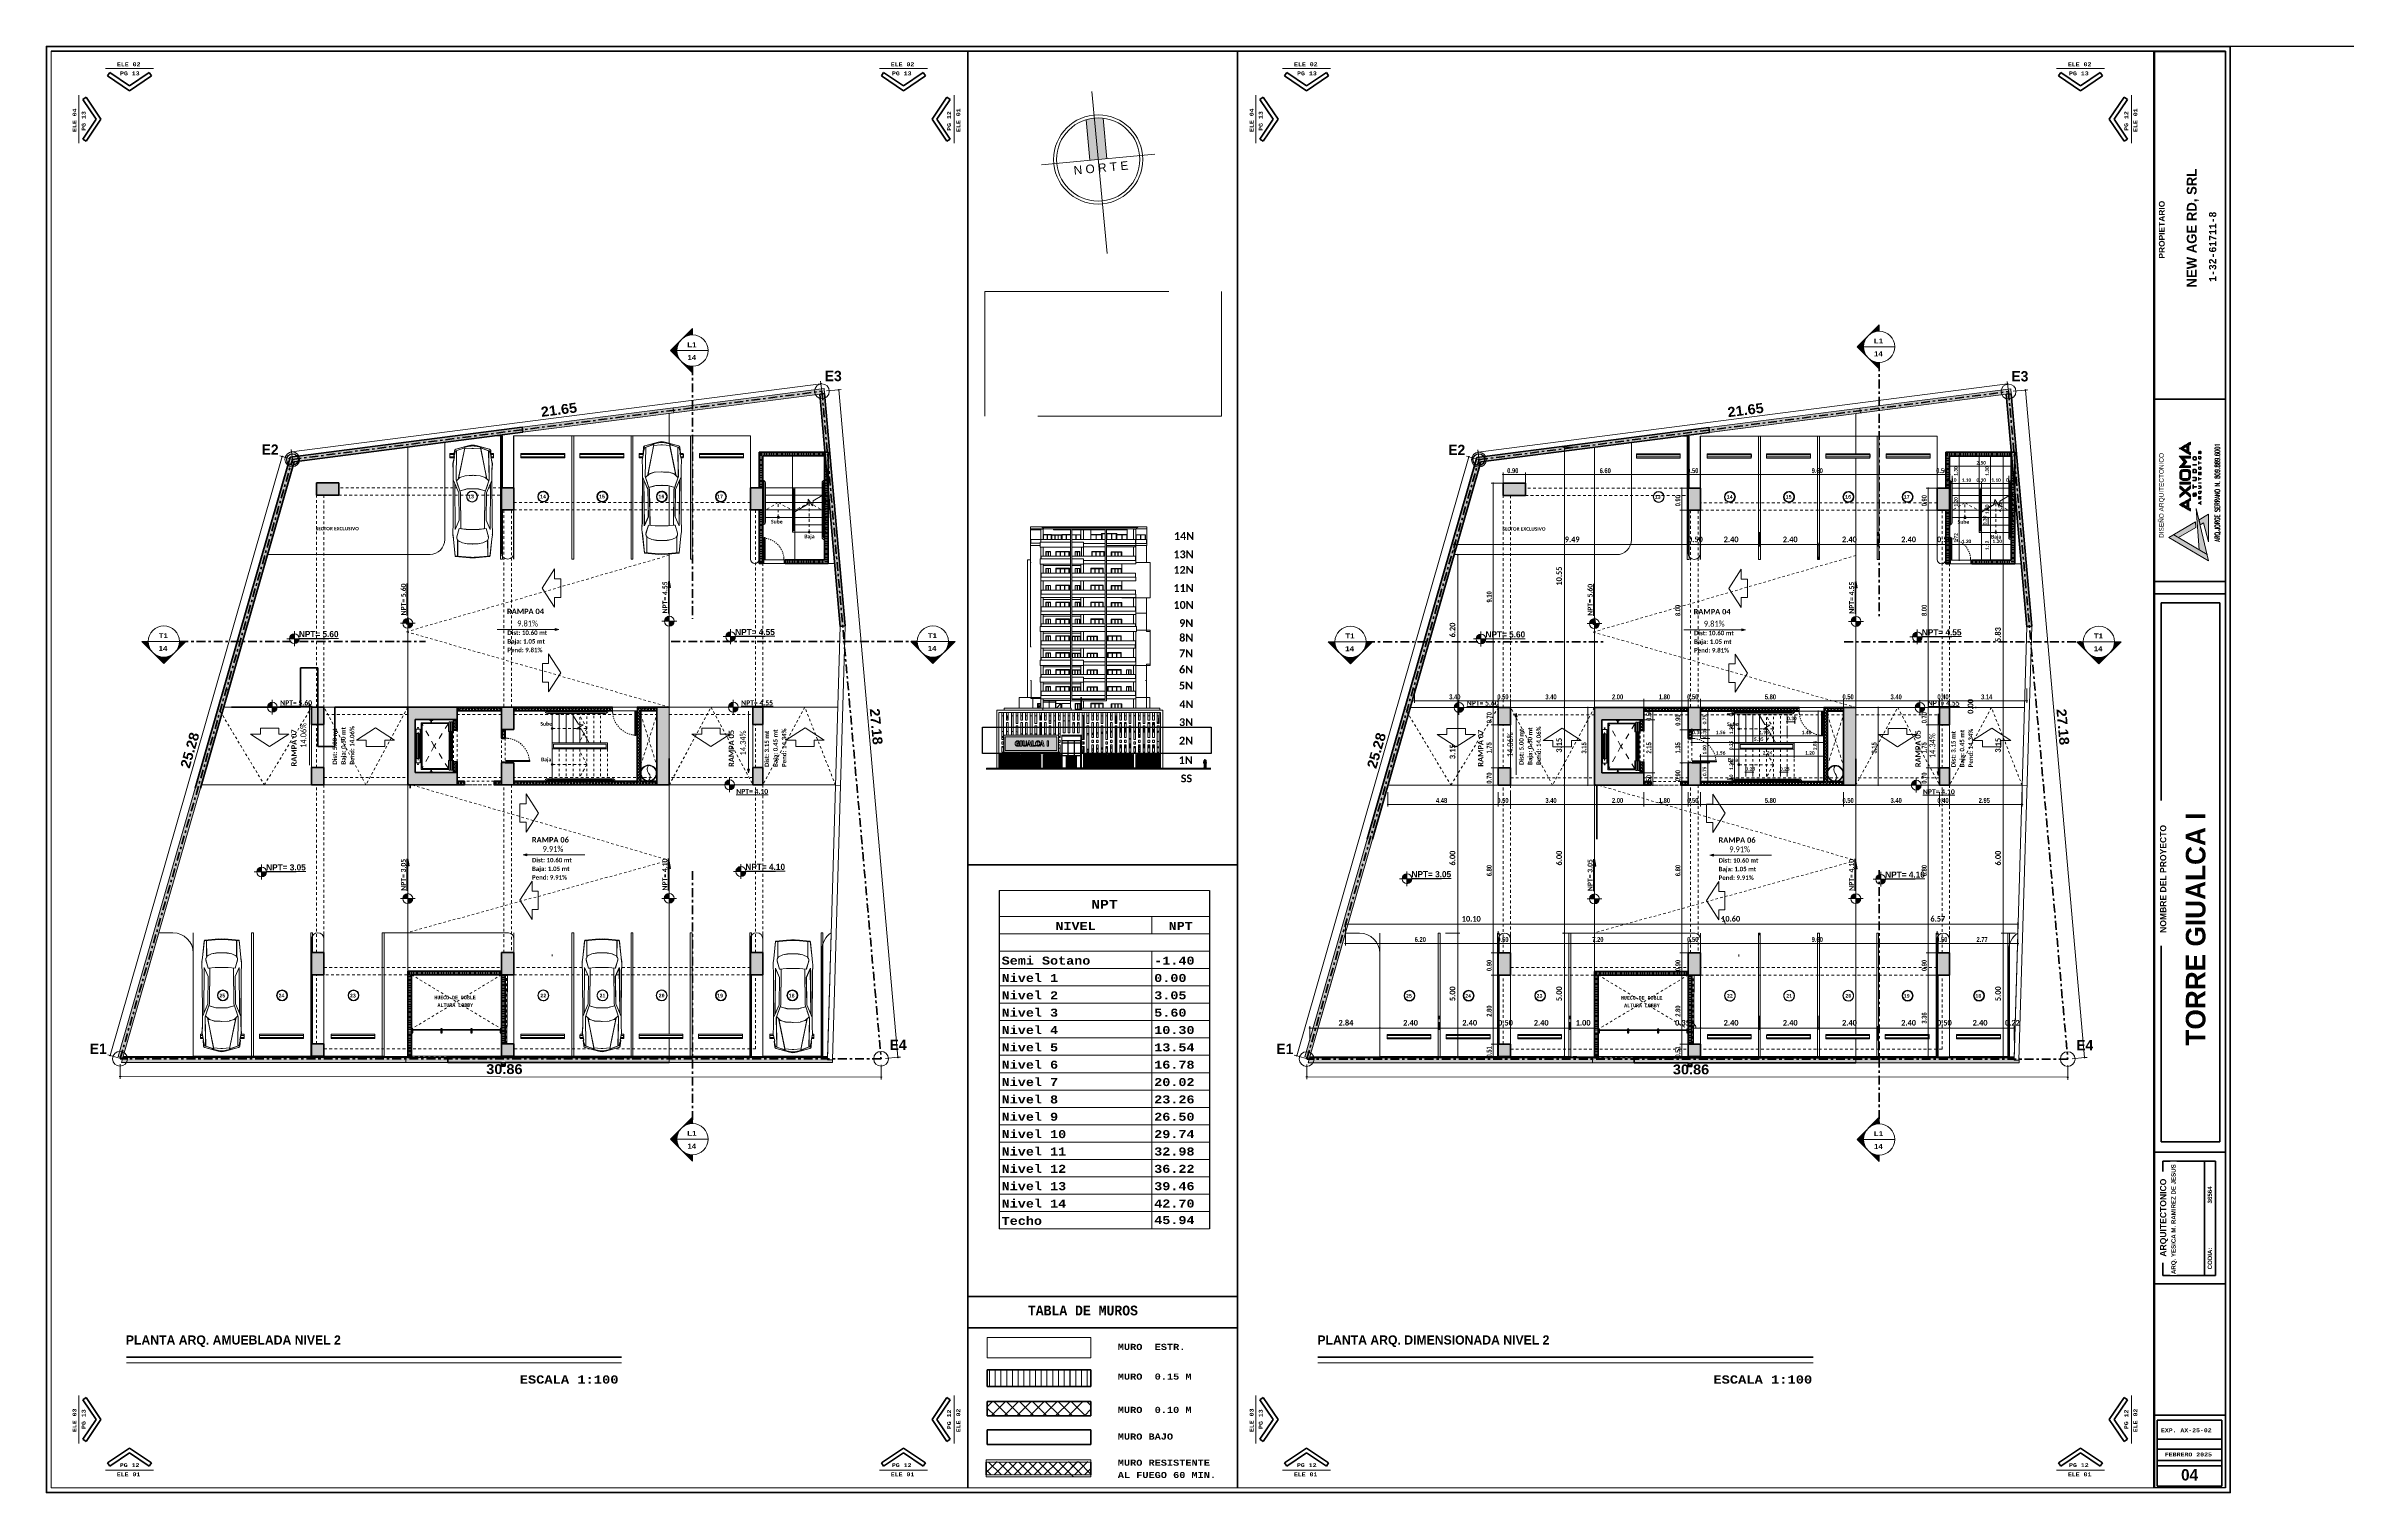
# Model space of a CAD drawing. Header units: metres. Extents: x -144 to 1000, y -717 to 29.
# Drawn here: x 256.6 to 350.2, y -589.1 to -530.5 of the extents above; entities that cross this region are included whole.
import ezdxf

# ---------------------------------------------------------------- set-up
doc = ezdxf.new("R2010")
doc.units = ezdxf.units.M
for name, pattern in [('Basculante', [0.11625, 0.075, -0.04125]), ('basculante modificado', [0.18, 0.1125, -0.0675]), ('Dash Dot 3_16_', [0.595313, 0.357187, -0.119063, 0, -0.119063]), ('Derribado', [0.36, 0.24, -0.12]), ('IMPORT-LIFT01$0$HIDDEN-Z', [225, 150, -75]), ('Trazo', [0.45, 0.225, -0.225]), ('Trazo_2_', [0.47625, 0.238125, -0.238125])]:
    doc.linetypes.add(name, pattern=pattern)
doc.layers.get('0').update_dxf_attribs({"color": 1})
for name, color, linetype, lineweight in [('A-ANNO-DIMS', 1, 'Continuous', 9), ('A-DETL', 1, 'Continuous', 9), ('A-DETL-GENF', 1, 'Continuous', 9), ('A-DETL-GENF-HDLN', 1, 'Trazo_2_', 9), ('A-DETL-MEDM', 1, 'Continuous', 30), ('A-DETL-THIN', 1, 'Continuous', 9), ('A-DETL-WIDE', 1, 'Continuous', 100), ('A-DOOR', 1, 'Continuous', 9), ('A-DOOR-FRAM', 1, 'Continuous', 9), ('A-DOOR-GLAZ', 1, 'Continuous', 9), ('A-DOOR-HDLN', 1, 'Trazo', 20), ('A-FLOR', 2, 'Continuous', 9), ('A-FLOR-HRAL', 1, 'Continuous', 9), ('A-FLOR-PATT', 8, 'Continuous', 50), ('A-GENM', 1, 'Continuous', 9), ('A-GLAZ', 1, 'Continuous', 9), ('A-GLAZ-CURT', 1, 'Continuous', 9), ('A-GLAZ-CWMG', 1, 'Continuous', 9), ('A-WALL', 4, 'Continuous', 9), ('AX-065-C-SOLAR$0$hatch_polil', 1, 'Continuous', 18), ('AX-065-C-SOLAR$0$TEXT50', 1, 'Continuous', 18), ('C-PRKG', 2, 'Continuous', 9), ('G-ANNO-DIMS', 1, 'Continuous', 9), ('G-ANNO-SCHD', 1, 'Continuous', 9), ('G-ANNO-SYMB', 1, 'Continuous', 9), ('G-ANNO-TEXT', 2, 'Continuous', 9), ('G-ANNO-TTLB', 3, 'Continuous', 18), ('G-ANNO-TTLB-WIDE', 1, 'Continuous', 70), ('G-IMPT', 1, 'Continuous', 9), ('S-BEAM', 1, 'Continuous', 9), ('S-COLS', 7, 'Continuous', 9), ('S-STRS', 1, 'Continuous', 9), ('S-STRS-MBND', 1, 'Basculante', 9)]:
    doc.layers.add(name, color=color, linetype=linetype, lineweight=lineweight)
doc.layers.add('A-WALL-PATT', color=7, linetype='Continuous', lineweight=35, true_color=0x9c9c9c)
doc.layers.add('NORTE_dwg', color=7, linetype='Continuous', lineweight=18, true_color=0x767676)
doc.styles.add('Arial', font='arial.ttf', dxfattribs={"height": 0.433594})
doc.styles.add('Arial Black', font='', dxfattribs={"height": 0.15})
doc.styles.add('Arial Black_B', font='ariblk.ttf', dxfattribs={"width": 0.9, "height": 0.1875})
doc.styles.add('Arial_2', font='arial.ttf', dxfattribs={"height": 0.095973})
doc.styles.add('Arial_B', font='arialbd.ttf', dxfattribs={"height": 0.0025})
doc.styles.add('Arial_B_1', font='arialbd.ttf', dxfattribs={"height": 0.001786})
doc.styles.add('Britannic Bold_B', font='', dxfattribs={"width": 0.7})
doc.styles.add('Britannic Bold_B_1', font='', dxfattribs={"width": 0.7, "height": 0.4})
doc.styles.add('Britannic Bold_B_2', font='', dxfattribs={"width": 1.1, "height": 0.009})
doc.styles.add('Britannic Bold_B_3', font='', dxfattribs={"width": 0.7})
doc.styles.add('Britannic Bold_B_4', font='', dxfattribs={"height": 0.004465})
doc.styles.add('Britannic Bold_B_5', font='', dxfattribs={"height": 0.006})
doc.styles.add('Britannic Bold_B_6', font='', dxfattribs={"height": 0.005})
doc.styles.add('Britannic Bold_B_8', font='', dxfattribs={"height": 0.006})
doc.styles.add('Calibri', font='calibri.ttf', dxfattribs={"width": 0.9, "height": 0.24})
doc.styles.add('Calibri_B', font='calibrib.ttf', dxfattribs={"height": 0.165})
doc.styles.add('Calibri_B_1', font='calibrib.ttf', dxfattribs={"height": 0.135})
doc.styles.add('Calibri_B_2', font='calibrib.ttf', dxfattribs={"height": 0.135})
doc.styles.add('Calibri_B_3', font='calibrib.ttf', dxfattribs={"height": 0.15})
doc.styles.add('Calibri_B_4', font='calibrib.ttf', dxfattribs={"height": 0.1125})
doc.styles.add('Calibri_B_5', font='calibrib.ttf', dxfattribs={"height": 0.66})
doc.styles.add('Calibri_B_6', font='calibrib.ttf', dxfattribs={"width": 0.9})
doc.styles.add('Calibri_B_7', font='calibrib.ttf', dxfattribs={"width": 0.8, "height": 0.18})
doc.styles.add('Courier New_B', font='courbd.ttf', dxfattribs={"height": 0.1125})
doc.styles.add('Courier New_B_2', font='courbd.ttf', dxfattribs={"height": 0.0016})
doc.styles.add('Courier New_B_3', font='courbd.ttf', dxfattribs={"height": 0.2625})
doc.styles.add('Courier New_B_4', font='courbd.ttf', dxfattribs={"height": 0.001587})
doc.styles.add('Courier New_B_5', font='courbd.ttf', dxfattribs={"width": 0.8, "height": 0.51})
doc.styles.add('Courier New_B_6', font='courbd.ttf', dxfattribs={"height": 0.002})
doc.styles.add('Courier New_B_8', font='courbd.ttf', dxfattribs={"height": 0.0035})
doc.styles.add('Courier New_B_9', font='courbd.ttf', dxfattribs={"height": 0.003591})
doc.styles.add('RomanD', font='romand__.ttf', dxfattribs={"width": 0.6, "height": 0.002084})
doc.styles.get('Arial Black').set_extended_font_data('Arial Black')
doc.styles.get('Britannic Bold_B').set_extended_font_data('Britannic Bold', bold=True)
doc.styles.get('Britannic Bold_B_1').set_extended_font_data('Britannic Bold', bold=True)
doc.styles.get('Britannic Bold_B_2').set_extended_font_data('Britannic Bold', bold=True)
doc.styles.get('Britannic Bold_B_3').set_extended_font_data('Britannic Bold', bold=True)
doc.styles.get('Britannic Bold_B_4').set_extended_font_data('Britannic Bold', bold=True)
doc.styles.get('Britannic Bold_B_5').set_extended_font_data('Britannic Bold', bold=True)
doc.styles.get('Britannic Bold_B_6').set_extended_font_data('Britannic Bold', bold=True)
doc.styles.get('Britannic Bold_B_8').set_extended_font_data('Britannic Bold', bold=True)

# ---------------------------------------------------------------- blocks, each defined once
blk = doc.blocks.new('Bajo Derecha A2 - 00-LOGO ACROMATICO_dwg-1898258-INDICE Y PORTADA')
at = {"layer": 'G-IMPT', "lineweight": 9}
h = blk.add_hatch(color=256, dxfattribs=at)
edge = h.paths.add_edge_path()
edge.add_spline(control_points=[(2.87733, -17.94751), (2.87727, -17.94752), (2.87839, -17.94689), (2.87544, -17.94859), (2.87467, -17.94903), (2.87104, -17.95112), (2.87406, -17.94991), (2.87182, -17.94959), (2.87331, -17.95042), (2.87385, -17.95074), (2.87427, -17.95098), (2.87485, -17.95132), (2.87571, -17.95181), (2.87603, -17.952), (2.8764, -17.95221), (2.87733, -17.95275), (2.87726, -17.95273), (2.87733, -17.95273)], knot_values=[-1, -1, -1, -1, -0.854167, -0.833333, -0.791667, -0.770833, -0.572917, -0.375, -0.354167, -0.333333, -0.3125, -0.291667, -0.25, -0.208333, -0.1875, -0.166667, 0, 0, 0, 0], degree=3, periodic=0)
edge.add_spline(control_points=[(2.87733, -17.95273), (2.87734, -17.95274), (2.87734, -17.95279), (2.87734, -17.9522), (2.87735, -17.95186), (2.87736, -17.95186), (2.87717, -17.95175), (2.87697, -17.95164), (2.87679, -17.95154), (2.87658, -17.95139), (2.87657, -17.9516), (2.87656, -17.95115), (2.87656, -17.9508), (2.87657, -17.95035), (2.87657, -17.94901), (2.87657, -17.94885), (2.87655, -17.94885), (2.87674, -17.94874), (2.877, -17.94859), (2.8773, -17.94841), (2.87734, -17.94847), (2.87735, -17.94824), (2.87734, -17.94805), (2.87734, -17.94745), (2.87734, -17.9475), (2.87733, -17.94751)], knot_values=[-1, -1, -1, -1, -0.895833, -0.875, -0.854167, -0.78125, -0.75, -0.729167, -0.708333, -0.682292, -0.625, -0.614583, -0.604167, -0.583333, -0.5625, -0.494792, -0.333333, -0.291667, -0.270833, -0.239583, -0.174479, -0.145833, -0.125, -0.104167, 0, 0, 0, 0], degree=3, periodic=0)
edge = h.paths.add_edge_path()
edge.add_spline(control_points=[(2.8744, -17.95015), (2.87434, -17.95011), (2.87399, -17.95033), (2.87526, -17.94959), (2.87682, -17.94872), (2.87574, -17.94884), (2.87579, -17.94969), (2.87579, -17.94991), (2.87579, -17.95005), (2.87579, -17.95013)], knot_values=[-1, -1, -1, -1, -0.666667, -0.619048, -0.571429, -0.142857, -0.095238, -0.047619, 0, 0, 0, 0], degree=3, periodic=0)
edge.add_spline(control_points=[(2.87579, -17.95013), (2.87579, -17.9502), (2.87579, -17.95036), (2.87576, -17.95123), (2.87642, -17.95131), (2.87543, -17.95075), (2.87441, -17.95016), (2.87442, -17.95017), (2.8744, -17.95015)], knot_values=[-1, -1, -1, -1, -0.941176, -0.882353, -0.352941, -0.294118, -0.235294, 0, 0, 0, 0], degree=3, periodic=0)
h = blk.add_hatch(color=256, dxfattribs=at)
edge = h.paths.add_edge_path()
edge.add_line((2.87273, -17.95329), (2.87373, -17.95443))
edge.add_line((2.87373, -17.95443), (2.87472, -17.95558))
edge.add_spline(control_points=[(2.87442, -17.95403), (2.87449, -17.95403), (2.8744, -17.95403), (2.87487, -17.95403), (2.87535, -17.95403), (2.87588, -17.95403), (2.8764, -17.95403), (2.87703, -17.95403), (2.8774, -17.95402), (2.87734, -17.95414), (2.87734, -17.95385), (2.87736, -17.95358), (2.87724, -17.95327), (2.87807, -17.95325), (2.87662, -17.95325), (2.87561, -17.95325), (2.87483, -17.95325), (2.87407, -17.95325), (2.87344, -17.95325), (2.87173, -17.95326), (2.87277, -17.95322), (2.87273, -17.95329)], knot_values=[0, 0, 0, 0, 0.104167, 0.125, 0.145833, 0.166667, 0.1875, 0.208333, 0.25, 0.419271, 0.479167, 0.520833, 0.5625, 0.661458, 0.6875, 0.708333, 0.729167, 0.75, 0.770833, 0.791667, 1, 1, 1, 1], degree=3, periodic=0)
edge = h.paths.add_edge_path()
edge.add_spline(control_points=[(2.87576, -17.95558), (2.87566, -17.95569), (2.87552, -17.95586), (2.87532, -17.9561), (2.87516, -17.95629), (2.87495, -17.95654), (2.87467, -17.95684), (2.87438, -17.95722), (2.87422, -17.95716), (2.87445, -17.95714), (2.87468, -17.95715), (2.875, -17.95715), (2.87551, -17.95715), (2.87608, -17.95715), (2.87647, -17.95715), (2.8767, -17.95715), (2.877, -17.95713), (2.87721, -17.95709), (2.87737, -17.95718), (2.87738, -17.95738), (2.87734, -17.95759), (2.87736, -17.95775), (2.87754, -17.95787), (2.87719, -17.95795), (2.8764, -17.95795), (2.87541, -17.95793), (2.87477, -17.95793), (2.87423, -17.95793), (2.87353, -17.95793), (2.87304, -17.95793), (2.87274, -17.95793)], knot_values=[0, 0, 0, 0, 0.055556, 0.083333, 0.111111, 0.138889, 0.180556, 0.215278, 0.305556, 0.333333, 0.347222, 0.361111, 0.388889, 0.416667, 0.4375, 0.451389, 0.472222, 0.527778, 0.576389, 0.611111, 0.645833, 0.694444, 0.756944, 0.777778, 0.833333, 0.861111, 0.888889, 0.916667, 0.944444, 1, 1, 1, 1], degree=3, periodic=0)
edge.add_spline(control_points=[(2.87274, -17.95793), (2.87271, -17.95793), (2.87275, -17.95787), (2.87297, -17.95762), (2.8736, -17.9569), (2.87395, -17.95649), (2.87432, -17.95607), (2.87472, -17.9556), (2.87473, -17.9556), (2.87472, -17.95558)], knot_values=[0, 0, 0, 0, 0.214286, 0.285714, 0.428571, 0.5, 0.571429, 0.75, 1, 1, 1, 1], degree=3, periodic=0)
edge.add_line((2.87576, -17.95558), (2.8751, -17.95481))
edge.add_line((2.8751, -17.95481), (2.87442, -17.95403))
h = blk.add_hatch(color=256, dxfattribs=at)
edge = h.paths.add_edge_path()
edge.add_spline(control_points=[(2.87734, -17.96092), (2.87734, -17.961), (2.87734, -17.96115), (2.87734, -17.96136), (2.87734, -17.96157), (2.87736, -17.96178), (2.87733, -17.962), (2.87727, -17.96226), (2.87716, -17.96254), (2.87698, -17.96275), (2.87679, -17.96291), (2.87662, -17.96302), (2.87644, -17.96308), (2.87624, -17.96313), (2.87604, -17.96313), (2.87584, -17.96314), (2.87571, -17.96313), (2.87541, -17.96313), (2.87517, -17.96313), (2.87496, -17.96314), (2.87478, -17.96314), (2.8746, -17.96314), (2.87442, -17.96313), (2.87425, -17.96312), (2.87408, -17.96312), (2.8739, -17.96309), (2.87375, -17.96305), (2.8736, -17.96297), (2.87345, -17.96287), (2.87331, -17.96275), (2.87317, -17.96261), (2.87307, -17.96246), (2.87299, -17.96226), (2.87295, -17.96213), (2.87293, -17.96197), (2.87292, -17.96168), (2.87293, -17.96141), (2.87293, -17.96115), (2.87293, -17.96092), (2.87293, -17.96066), (2.8729, -17.96037), (2.8729, -17.96006), (2.87293, -17.95982), (2.87303, -17.95958), (2.87316, -17.95933), (2.8733, -17.95914), (2.87346, -17.95896), (2.87362, -17.95885), (2.87384, -17.95878), (2.87407, -17.95874), (2.87434, -17.95867), (2.87422, -17.95872), (2.87464, -17.95871), (2.87539, -17.95872), (2.87579, -17.95872), (2.87596, -17.95872), (2.8762, -17.95873), (2.87617, -17.95869), (2.87648, -17.95879), (2.87672, -17.95888), (2.87688, -17.95901), (2.87701, -17.95918), (2.87714, -17.95939), (2.87725, -17.9596), (2.87733, -17.9598), (2.87738, -17.95998), (2.87736, -17.96018), (2.87734, -17.96036), (2.87735, -17.96062), (2.87734, -17.9608), (2.87734, -17.96092)], knot_values=[0, 0, 0, 0, 0.019231, 0.033654, 0.048077, 0.067308, 0.079327, 0.096154, 0.115385, 0.134615, 0.149038, 0.163462, 0.182692, 0.201923, 0.221154, 0.240385, 0.269231, 0.288462, 0.307692, 0.317308, 0.326923, 0.336538, 0.346154, 0.355769, 0.365385, 0.375, 0.384615, 0.394231, 0.403846, 0.413462, 0.425481, 0.442308, 0.461538, 0.480769, 0.5, 0.509615, 0.519231, 0.528846, 0.536058, 0.543269, 0.557692, 0.567308, 0.576923, 0.586538, 0.596154, 0.605769, 0.612981, 0.625, 0.634615, 0.644231, 0.658654, 0.706731, 0.721154, 0.769231, 0.778846, 0.793269, 0.808894, 0.84375, 0.860577, 0.875, 0.884615, 0.894231, 0.903846, 0.913462, 0.920673, 0.932692, 0.947115, 0.959135, 0.971154, 1, 1, 1, 1], degree=3, periodic=0)
edge.add_line((2.87734, -17.96092), (2.87734, -17.96092))
edge.add_line((2.87734, -17.96092), (2.87734, -17.96092))
edge = h.paths.add_edge_path()
edge.add_spline(control_points=[(2.87371, -17.96092), (2.87371, -17.96062), (2.87371, -17.96023), (2.87371, -17.95987), (2.87377, -17.95975), (2.87393, -17.95958), (2.87407, -17.95951), (2.87435, -17.95949), (2.87399, -17.9595), (2.87497, -17.9595), (2.87561, -17.9595), (2.87622, -17.95951), (2.87596, -17.95945), (2.87632, -17.95956), (2.87649, -17.95972), (2.87663, -17.96017), (2.87656, -17.95988), (2.87657, -17.96034), (2.87656, -17.96064), (2.87656, -17.96083), (2.87656, -17.96093)], knot_values=[-1, -1, -1, -1, -0.947917, -0.916667, -0.854167, -0.802083, -0.75, -0.682292, -0.583333, -0.541667, -0.5, -0.447917, -0.34375, -0.3125, -0.28125, -0.244792, -0.125, -0.083333, -0.041667, 0, 0, 0, 0], degree=3, periodic=0)
edge.add_spline(control_points=[(2.87656, -17.96093), (2.87656, -17.96104), (2.87656, -17.96123), (2.87656, -17.9618), (2.87658, -17.96187), (2.87651, -17.96207), (2.87637, -17.96226), (2.87604, -17.96238), (2.87634, -17.96235), (2.87559, -17.96235), (2.87498, -17.96235), (2.87379, -17.96234), (2.87438, -17.9624), (2.87397, -17.9623), (2.87383, -17.96219), (2.87368, -17.96187), (2.87371, -17.96197), (2.87371, -17.96159), (2.87371, -17.96118), (2.87371, -17.96092)], knot_values=[-1, -1, -1, -1, -0.958333, -0.916667, -0.791667, -0.739583, -0.697917, -0.65625, -0.541667, -0.5, -0.458333, -0.416667, -0.290365, -0.260417, -0.229167, -0.1875, -0.083333, -0.041667, 0, 0, 0, 0], degree=3, periodic=0)
h = blk.add_hatch(color=256, dxfattribs=at)
edge = h.paths.add_edge_path()
edge.add_spline(control_points=[(2.879, -17.95861), (2.87892, -17.95861), (2.87878, -17.95862), (2.87857, -17.95862), (2.87845, -17.95868), (2.87831, -17.95881), (2.87826, -17.95896), (2.87825, -17.95906), (2.87825, -17.9594), (2.87825, -17.96009), (2.87834, -17.96008), (2.87808, -17.96012), (2.87861, -17.96011), (2.8788, -17.96011), (2.87893, -17.96011), (2.87899, -17.96011)], knot_values=[-1, -1, -1, -1, -0.958333, -0.90625, -0.833333, -0.770833, -0.703125, -0.65625, -0.625, -0.583333, -0.364583, -0.125, -0.083333, -0.041667, 0, 0, 0, 0], degree=3, periodic=0)
edge.add_spline(control_points=[(2.87899, -17.96011), (2.87909, -17.96011), (2.87932, -17.96011), (2.87967, -17.96013), (2.87976, -17.96), (2.87975, -17.96027), (2.87975, -17.95966), (2.87975, -17.95906), (2.87979, -17.9592), (2.87969, -17.95881), (2.87955, -17.95867), (2.87936, -17.95861), (2.87917, -17.95862), (2.87905, -17.95861), (2.879, -17.95861)], knot_values=[-1, -1, -1, -1, -0.916667, -0.833333, -0.635417, -0.458333, -0.416667, -0.375, -0.197917, -0.151042, -0.114583, -0.072917, -0.036458, 0, 0, 0, 0], degree=3, periodic=0)
edge = h.paths.add_edge_path()
edge.add_line((2.87899, -17.95985), (2.87899, -17.95985))
edge.add_line((2.87899, -17.95985), (2.87899, -17.95985))
edge.add_spline(control_points=[(2.87899, -17.95985), (2.87889, -17.95985), (2.8784, -17.95981), (2.87853, -17.96015), (2.87852, -17.95947), (2.87852, -17.95917), (2.87852, -17.95894), (2.8786, -17.95889), (2.87881, -17.95888), (2.87901, -17.95888), (2.8792, -17.95888), (2.87939, -17.95888), (2.87948, -17.95896), (2.87948, -17.95913), (2.87948, -17.95936), (2.87948, -17.95962), (2.87948, -17.95991), (2.87944, -17.95984), (2.87915, -17.95985), (2.87904, -17.95985), (2.87899, -17.95985)], knot_values=[-1, -1, -1, -1, -0.927083, -0.708333, -0.645833, -0.614583, -0.578125, -0.515625, -0.479167, -0.447917, -0.416667, -0.380208, -0.322917, -0.286458, -0.260417, -0.229167, -0.1875, -0.083333, -0.041667, 0, 0, 0, 0], degree=3, periodic=0)
h = blk.add_hatch(color=256, dxfattribs=at)
edge = h.paths.add_edge_path()
edge.add_spline(control_points=[(2.87898, -17.95494), (2.87893, -17.95494), (2.87882, -17.95494), (2.87871, -17.95494), (2.87846, -17.9549), (2.87834, -17.95477), (2.87824, -17.95459), (2.87826, -17.95439), (2.87825, -17.9542), (2.87826, -17.95401), (2.87824, -17.95381), (2.87833, -17.95363), (2.87847, -17.95348), (2.87884, -17.95342), (2.87878, -17.95345), (2.87936, -17.95345), (2.87927, -17.95343), (2.87954, -17.9535), (2.87969, -17.95363), (2.87974, -17.95381), (2.87975, -17.954), (2.87976, -17.95418), (2.87975, -17.95436), (2.87975, -17.95455), (2.87971, -17.95472), (2.87959, -17.95486), (2.87942, -17.95493), (2.87918, -17.95496), (2.87908, -17.95494), (2.87898, -17.95494)], knot_values=[0, 0, 0, 0, 0.052083, 0.09375, 0.119792, 0.145833, 0.169271, 0.197917, 0.229167, 0.252604, 0.28125, 0.3125, 0.338542, 0.369792, 0.5, 0.541667, 0.630208, 0.664062, 0.697917, 0.729167, 0.75, 0.770833, 0.791667, 0.8125, 0.838542, 0.864583, 0.895833, 0.927083, 1, 1, 1, 1], degree=3, periodic=0)
edge.add_line((2.87898, -17.95494), (2.87898, -17.95494))
edge.add_line((2.87898, -17.95494), (2.87898, -17.95494))
edge = h.paths.add_edge_path()
edge.add_line((2.879, -17.95468), (2.879, -17.95468))
edge.add_line((2.879, -17.95468), (2.879, -17.95468))
edge.add_spline(control_points=[(2.879, -17.95468), (2.87893, -17.95468), (2.87881, -17.95468), (2.8786, -17.95467), (2.87851, -17.95459), (2.87852, -17.95436), (2.87852, -17.95418), (2.87852, -17.954), (2.87851, -17.9538), (2.87864, -17.9537), (2.87877, -17.95371), (2.8789, -17.95371), (2.87915, -17.95371), (2.87935, -17.95371), (2.87947, -17.95378), (2.87949, -17.95397), (2.87948, -17.95417), (2.87948, -17.95456), (2.87953, -17.95449), (2.87937, -17.9547), (2.87917, -17.95467), (2.87905, -17.95468), (2.879, -17.95468)], knot_values=[-1, -1, -1, -1, -0.9375, -0.885417, -0.828125, -0.796875, -0.770833, -0.744792, -0.713542, -0.65625, -0.578125, -0.520833, -0.479167, -0.442708, -0.390625, -0.354167, -0.322917, -0.291667, -0.167969, -0.104167, -0.046875, 0, 0, 0, 0], degree=3, periodic=0)
h = blk.add_hatch(color=256, dxfattribs=at)
edge = h.paths.add_edge_path()
edge.add_line((2.8816, -17.96035), (2.8816, -17.96035))
edge.add_line((2.8816, -17.96035), (2.8816, -17.96035))
edge.add_spline(control_points=[(2.8816, -17.96035), (2.88163, -17.96046), (2.88167, -17.9607), (2.8816, -17.96089), (2.8814, -17.96089), (2.88123, -17.96087), (2.88106, -17.96088), (2.88088, -17.96088), (2.88027, -17.96086), (2.88055, -17.96122), (2.88053, -17.96061), (2.88054, -17.95972), (2.88049, -17.95997), (2.88072, -17.95959), (2.88074, -17.96004), (2.88073, -17.9603), (2.88073, -17.96052), (2.88071, -17.96068), (2.88086, -17.96074), (2.88098, -17.96063), (2.88098, -17.9604), (2.88097, -17.96016), (2.88098, -17.95991), (2.88112, -17.95974), (2.88118, -17.95987), (2.88117, -17.96006), (2.88117, -17.96034), (2.88116, -17.96079), (2.8812, -17.9606), (2.8814, -17.96082), (2.88142, -17.96051), (2.88142, -17.96022), (2.8814, -17.95947), (2.88146, -17.95985), (2.88162, -17.95986), (2.8816, -17.96016), (2.8816, -17.96028), (2.8816, -17.96035)], knot_values=[-1, -1, -1, -1, -0.982143, -0.957589, -0.941964, -0.929688, -0.919643, -0.910714, -0.901786, -0.821429, -0.8125, -0.803571, -0.736607, -0.678571, -0.660714, -0.651786, -0.638393, -0.607143, -0.553571, -0.517857, -0.497768, -0.482143, -0.455357, -0.424107, -0.375, -0.352679, -0.339286, -0.323661, -0.263393, -0.216518, -0.205357, -0.196429, -0.180804, -0.098214, -0.053571, -0.026786, 0, 0, 0, 0], degree=3, periodic=0)
h = blk.add_hatch(color=256, dxfattribs=at)
edge = h.paths.add_edge_path()
edge.add_spline(control_points=[(2.88134, -17.95227), (2.88126, -17.95229), (2.88128, -17.95217), (2.88142, -17.95196), (2.88141, -17.95159), (2.88145, -17.95158), (2.88132, -17.95135), (2.88116, -17.95145), (2.88117, -17.95167), (2.88116, -17.9519), (2.88119, -17.95192), (2.88111, -17.95217), (2.88096, -17.95227), (2.88077, -17.95229), (2.88059, -17.95219), (2.88054, -17.952), (2.88052, -17.9518), (2.88053, -17.95157), (2.88056, -17.95139), (2.88066, -17.95125), (2.88077, -17.95122), (2.88084, -17.95123)], knot_values=[-1, -1, -1, -1, -0.770833, -0.710938, -0.677083, -0.578125, -0.505208, -0.4375, -0.395833, -0.354167, -0.290365, -0.260417, -0.229167, -0.197917, -0.166667, -0.135417, -0.114583, -0.088542, -0.0625, -0.03125, 0, 0, 0, 0], degree=3, periodic=0)
edge.add_spline(control_points=[(2.88084, -17.95123), (2.88087, -17.95133), (2.88075, -17.95131), (2.88073, -17.9516), (2.88073, -17.95191), (2.88071, -17.95206), (2.88094, -17.95212), (2.88098, -17.95192), (2.88098, -17.95181), (2.88096, -17.95155), (2.88101, -17.95135), (2.88119, -17.9512), (2.88142, -17.95122), (2.8816, -17.9514), (2.8816, -17.95144), (2.8816, -17.95169), (2.88161, -17.95189), (2.88159, -17.95207), (2.88151, -17.95222), (2.8814, -17.95226), (2.88134, -17.95227)], knot_values=[-1, -1, -1, -1, -0.796875, -0.75, -0.71875, -0.65625, -0.578125, -0.498698, -0.4375, -0.395833, -0.354167, -0.3125, -0.270833, -0.229167, -0.15625, -0.119792, -0.09375, -0.0625, -0.03125, 0, 0, 0, 0], degree=3, periodic=0)
h = blk.add_hatch(color=256, dxfattribs=at)
edge = h.paths.add_edge_path()
edge.add_line((2.87734, -17.96527), (2.87623, -17.96623))
edge.add_line((2.87623, -17.96623), (2.87514, -17.96718))
edge.add_spline(control_points=[(2.87575, -17.96771), (2.87577, -17.96765), (2.87546, -17.96794), (2.87622, -17.96728), (2.8765, -17.96704), (2.87678, -17.96679), (2.8771, -17.96651), (2.87747, -17.96619), (2.87733, -17.96635), (2.87734, -17.96605), (2.87734, -17.96582), (2.87735, -17.96539), (2.87734, -17.96539), (2.87734, -17.96527)], knot_values=[0, 0, 0, 0, 0.208333, 0.25, 0.291667, 0.333333, 0.375, 0.416667, 0.583333, 0.645833, 0.708333, 0.791667, 1, 1, 1, 1], degree=3, periodic=0)
edge = h.paths.add_edge_path()
edge.add_spline(control_points=[(2.87575, -17.96771), (2.87579, -17.96775), (2.87568, -17.96765), (2.87654, -17.9684), (2.87725, -17.96901), (2.87725, -17.96911), (2.87735, -17.96881), (2.87734, -17.9694), (2.87734, -17.9696), (2.87734, -17.97016), (2.87735, -17.97008), (2.87733, -17.9701)], knot_values=[0, 0, 0, 0, 0.208333, 0.25, 0.291667, 0.447917, 0.666667, 0.708333, 0.75, 0.791667, 1, 1, 1, 1], degree=3, periodic=0)
edge.add_spline(control_points=[(2.87733, -17.9701), (2.87755, -17.9703), (2.87759, -17.97034), (2.87729, -17.97008), (2.87686, -17.96971), (2.87622, -17.96915), (2.87557, -17.96859), (2.87502, -17.96811), (2.87485, -17.96797), (2.87498, -17.96809), (2.87514, -17.96823)], knot_values=[0, 0, 0, 0, 0.25, 0.333333, 0.416667, 0.5, 0.583333, 0.666667, 0.833333, 1, 1, 1, 1], degree=3, periodic=0)
edge.add_spline(control_points=[(2.87514, -17.96823), (2.87478, -17.96853), (2.87406, -17.96915), (2.87332, -17.96979), (2.87295, -17.97011)], knot_values=[0, 0, 0, 0, 0.5, 1, 1, 1, 1], degree=3, periodic=0)
edge.add_spline(control_points=[(2.87295, -17.97011), (2.87291, -17.97007), (2.87293, -17.97013), (2.87293, -17.96964), (2.87293, -17.96942), (2.87295, -17.96901), (2.8728, -17.96922), (2.87316, -17.9689), (2.87348, -17.96862), (2.87377, -17.96837), (2.87405, -17.96813), (2.87481, -17.96747), (2.87448, -17.96775), (2.87453, -17.96771)], knot_values=[0, 0, 0, 0, 0.25, 0.291667, 0.333333, 0.416667, 0.583333, 0.625, 0.666667, 0.708333, 0.75, 0.791667, 1, 1, 1, 1], degree=3, periodic=0)
edge.add_spline(control_points=[(2.87453, -17.96771), (2.8745, -17.96766), (2.87455, -17.96771), (2.87424, -17.96744), (2.87398, -17.96721), (2.8737, -17.96697), (2.8734, -17.96671), (2.87288, -17.96626), (2.87309, -17.9664), (2.87292, -17.96643), (2.87293, -17.96602), (2.87293, -17.96566), (2.87293, -17.96543), (2.87293, -17.96531)], knot_values=[0, 0, 0, 0, 0.192308, 0.230769, 0.269231, 0.307692, 0.346154, 0.384615, 0.548077, 0.788462, 0.846154, 0.923077, 1, 1, 1, 1], degree=3, periodic=0)
edge.add_spline(control_points=[(2.87293, -17.96531), (2.87299, -17.96529), (2.87296, -17.9653), (2.87377, -17.966), (2.87417, -17.96634), (2.87444, -17.96658), (2.87511, -17.96716), (2.8751, -17.96714), (2.87514, -17.96718)], knot_values=[0, 0, 0, 0, 0.333333, 0.416667, 0.5, 0.583333, 0.666667, 1, 1, 1, 1], degree=3, periodic=0)
h = blk.add_hatch(color=256, dxfattribs=at)
edge = h.paths.add_edge_path()
edge.add_spline(control_points=[(2.87514, -17.9647), (2.87482, -17.9647), (2.87426, -17.9647), (2.87326, -17.9647), (2.87287, -17.9647), (2.87295, -17.96472), (2.87293, -17.96448), (2.87293, -17.96429), (2.87292, -17.96399), (2.87302, -17.96389), (2.873, -17.96393), (2.87326, -17.96392), (2.8738, -17.96392), (2.87438, -17.96392), (2.87484, -17.96392), (2.87515, -17.96392)], knot_values=[-1, -1, -1, -1, -0.958333, -0.916667, -0.895833, -0.78125, -0.708333, -0.625, -0.552083, -0.40625, -0.208333, -0.166667, -0.125, -0.083333, 0, 0, 0, 0], degree=3, periodic=0)
edge.add_spline(control_points=[(2.87515, -17.96392), (2.87533, -17.96392), (2.87569, -17.96392), (2.87622, -17.96392), (2.87743, -17.96393), (2.87734, -17.96387), (2.87734, -17.96418), (2.87737, -17.96449), (2.87704, -17.96482), (2.87868, -17.9647), (2.87679, -17.9647), (2.87619, -17.9647), (2.87569, -17.9647), (2.87532, -17.9647), (2.87514, -17.9647)], knot_values=[-1, -1, -1, -1, -0.952381, -0.904762, -0.857143, -0.660714, -0.595238, -0.52381, -0.380952, -0.095238, -0.071429, -0.047619, -0.02381, 0, 0, 0, 0], degree=3, periodic=0)
h = blk.add_hatch(color=256, dxfattribs=at)
edge = h.paths.add_edge_path()
edge.add_spline(control_points=[(2.87922, -17.96305), (2.87925, -17.96305), (2.87938, -17.96308), (2.8795, -17.96285), (2.87948, -17.96282), (2.87948, -17.96224), (2.87954, -17.96229), (2.8793, -17.96204), (2.8795, -17.96208), (2.87871, -17.96208), (2.87802, -17.96209), (2.87839, -17.96195), (2.87816, -17.96181), (2.87857, -17.96182), (2.87873, -17.96181), (2.87882, -17.96181)], knot_values=[-1, -1, -1, -1, -0.90625, -0.833333, -0.770833, -0.729167, -0.645833, -0.585938, -0.5, -0.458333, -0.416667, -0.25, -0.083333, -0.041667, 0, 0, 0, 0], degree=3, periodic=0)
edge.add_spline(control_points=[(2.87882, -17.96181), (2.8789, -17.96181), (2.87902, -17.96181), (2.8793, -17.96182), (2.87933, -17.96181), (2.87951, -17.96185), (2.87972, -17.96204), (2.87975, -17.96224), (2.87975, -17.96224), (2.87975, -17.96251), (2.87976, -17.96271), (2.87974, -17.96289), (2.87972, -17.96308), (2.87956, -17.96323), (2.87933, -17.96335), (2.87955, -17.9633), (2.87881, -17.96331), (2.87769, -17.9633), (2.87831, -17.96364), (2.87824, -17.96304), (2.87832, -17.96305), (2.87858, -17.96304), (2.8788, -17.96305), (2.879, -17.96305), (2.87914, -17.96305), (2.87922, -17.96305)], knot_values=[-1, -1, -1, -1, -0.958333, -0.927083, -0.864583, -0.822917, -0.791667, -0.751302, -0.6875, -0.65625, -0.635417, -0.614583, -0.585938, -0.5625, -0.53125, -0.458333, -0.416667, -0.395833, -0.161458, -0.123698, -0.080729, -0.0625, -0.041667, -0.020833, 0, 0, 0, 0], degree=3, periodic=0)
h = blk.add_hatch(color=256, dxfattribs=at)
edge = h.paths.add_edge_path()
edge.add_spline(control_points=[(2.87975, -17.96567), (2.87975, -17.96568), (2.87987, -17.96592), (2.8796, -17.96589), (2.87934, -17.9659), (2.87912, -17.96589), (2.87814, -17.9659), (2.87856, -17.96568), (2.87851, -17.96625), (2.87854, -17.96627), (2.87848, -17.9666), (2.87822, -17.96641), (2.87826, -17.96673), (2.87825, -17.96605), (2.87825, -17.96587), (2.87825, -17.96577)], knot_values=[-1, -1, -1, -1, -0.859375, -0.828125, -0.8125, -0.791667, -0.770833, -0.583333, -0.541667, -0.427083, -0.364583, -0.255208, -0.083333, -0.041667, 0, 0, 0, 0], degree=3, periodic=0)
edge.add_spline(control_points=[(2.87825, -17.96577), (2.87825, -17.96567), (2.87825, -17.96528), (2.87826, -17.96496), (2.87821, -17.96495), (2.87855, -17.96508), (2.87851, -17.96533), (2.87853, -17.96556), (2.87847, -17.96564), (2.87878, -17.96563), (2.879, -17.96563), (2.87923, -17.96563), (2.87985, -17.96563), (2.87973, -17.96562), (2.87975, -17.96567)], knot_values=[-1, -1, -1, -1, -0.958333, -0.84375, -0.619792, -0.5625, -0.520833, -0.46875, -0.369792, -0.333333, -0.291667, -0.25, -0.208333, 0, 0, 0, 0], degree=3, periodic=0)
h = blk.add_hatch(color=256, dxfattribs=at)
edge = h.paths.add_edge_path()
edge.add_spline(control_points=[(2.87974, -17.96861), (2.87975, -17.96873), (2.87976, -17.9689), (2.87975, -17.96911), (2.87975, -17.96929), (2.87972, -17.96947), (2.87956, -17.96962), (2.87927, -17.9698), (2.87933, -17.96953), (2.87928, -17.96948), (2.87949, -17.96935), (2.87948, -17.96916), (2.87949, -17.96889), (2.87948, -17.96863), (2.87943, -17.96848), (2.87919, -17.96847), (2.87912, -17.96869), (2.87914, -17.96866), (2.87913, -17.96904), (2.87914, -17.96925), (2.87911, -17.96945), (2.87902, -17.96958), (2.87883, -17.96971), (2.87861, -17.96972), (2.87841, -17.96963), (2.87828, -17.96946), (2.87825, -17.96929), (2.87825, -17.96911), (2.87825, -17.969), (2.87825, -17.96895)], knot_values=[-1, -1, -1, -1, -0.96875, -0.953125, -0.9375, -0.916667, -0.895833, -0.867188, -0.770833, -0.661458, -0.614583, -0.583333, -0.5625, -0.53125, -0.494792, -0.447917, -0.385417, -0.322917, -0.294271, -0.270833, -0.234375, -0.203125, -0.177083, -0.145833, -0.114583, -0.088542, -0.0625, -0.03125, 0, 0, 0, 0], degree=3, periodic=0)
edge.add_spline(control_points=[(2.87825, -17.96895), (2.87824, -17.96887), (2.87825, -17.96872), (2.87825, -17.9685), (2.87847, -17.96828), (2.87875, -17.96814), (2.87867, -17.96842), (2.87871, -17.96844), (2.8785, -17.9686), (2.87852, -17.96878), (2.87851, -17.96902), (2.87852, -17.96925), (2.87854, -17.9694), (2.87871, -17.96948), (2.8789, -17.96931), (2.87887, -17.96936), (2.87887, -17.96903), (2.87887, -17.9688), (2.87886, -17.9686), (2.8789, -17.96844), (2.87902, -17.96832), (2.8792, -17.96821), (2.8794, -17.96822), (2.87957, -17.96829), (2.8798, -17.96857), (2.87975, -17.96863), (2.87974, -17.96861)], knot_values=[-1, -1, -1, -1, -0.942708, -0.916667, -0.895833, -0.854167, -0.760417, -0.65625, -0.614583, -0.583333, -0.5625, -0.539062, -0.505208, -0.460938, -0.414062, -0.335938, -0.3125, -0.286458, -0.260417, -0.229167, -0.197917, -0.164062, -0.140625, -0.114583, -0.082031, 0, 0, 0, 0], degree=3, periodic=0)
h = blk.add_hatch(color=256, dxfattribs=at)
edge = h.paths.add_edge_path()
edge.add_spline(control_points=[(2.88159, -17.9697), (2.88162, -17.96987), (2.88181, -17.96974), (2.88136, -17.97019), (2.88104, -17.97051), (2.88106, -17.97049), (2.88102, -17.97053)], knot_values=[0, 0, 0, 0, 0.5, 0.611111, 0.722222, 1, 1, 1, 1], degree=3, periodic=0)
edge.add_spline(control_points=[(2.88102, -17.97053), (2.88101, -17.97056), (2.88106, -17.97056), (2.88168, -17.97055), (2.88151, -17.97066), (2.88173, -17.97075), (2.88132, -17.97075), (2.87976, -17.97071), (2.88061, -17.97123), (2.88053, -17.97017), (2.88054, -17.96996), (2.88055, -17.96989), (2.88069, -17.96971), (2.88089, -17.96967), (2.88106, -17.96976), (2.8812, -17.96996), (2.88118, -17.97005), (2.88119, -17.97008)], knot_values=[0, 0, 0, 0, 0.09375, 0.119792, 0.216146, 0.385417, 0.416667, 0.458333, 0.666667, 0.71875, 0.760417, 0.8125, 0.84375, 0.869792, 0.895833, 0.932292, 1, 1, 1, 1], degree=3, periodic=0)
edge.add_spline(control_points=[(2.88119, -17.97008), (2.88125, -17.97004), (2.88133, -17.96995), (2.88147, -17.96981), (2.88154, -17.96974), (2.88159, -17.9697)], knot_values=[0, 0, 0, 0, 0.4, 0.7, 1, 1, 1, 1], degree=3, periodic=0)
h = blk.add_hatch(color=256, dxfattribs=at)
h.paths.add_polyline_path([(2.8795, -17.98231), (2.87934, -17.98011), (2.87047, -17.98531), (2.87243, -17.98647)])
edge = h.paths.add_edge_path()
edge.add_line((2.88472, -17.97693), (2.8847, -17.97693))
edge.add_line((2.88472, -17.97693), (2.88472, -17.98816))
edge.add_line((2.88472, -17.98816), (2.88264, -17.98046))
edge.add_line((2.88264, -17.98046), (2.88127, -17.98126))
edge.add_line((2.88127, -17.98126), (2.88079, -17.97924))
edge.add_line((2.88079, -17.97924), (2.8847, -17.97693))
h = blk.add_hatch(color=256, dxfattribs=at)
edge = h.paths.add_edge_path()
edge.add_spline(control_points=[(2.87438, -17.97304), (2.87439, -17.97307), (2.8742, -17.97295), (2.87501, -17.97342), (2.87665, -17.97433), (2.87576, -17.97477), (2.87579, -17.97338), (2.87579, -17.97302), (2.87579, -17.97262), (2.87579, -17.97225), (2.87579, -17.9723), (2.87579, -17.97223)], knot_values=[-1, -1, -1, -1, -0.833333, -0.791667, -0.75, -0.291667, -0.25, -0.208333, -0.166667, -0.125, 0, 0, 0, 0], degree=3, periodic=0)
edge.add_spline(control_points=[(2.87579, -17.97223), (2.87593, -17.97213), (2.87573, -17.97224), (2.87504, -17.97264), (2.87438, -17.97302), (2.87421, -17.97312), (2.87438, -17.97304)], knot_values=[-1, -1, -1, -1, -0.625, -0.5, -0.375, 0, 0, 0, 0], degree=3, periodic=0)
edge = h.paths.add_edge_path()
edge.add_spline(control_points=[(2.87732, -17.97042), (2.87733, -17.97045), (2.87734, -17.97055), (2.87734, -17.97072), (2.87736, -17.97092), (2.87738, -17.97113), (2.87735, -17.9713), (2.87718, -17.97145), (2.87694, -17.97156), (2.87638, -17.97184), (2.87658, -17.97138), (2.87656, -17.97184), (2.87657, -17.97278), (2.87657, -17.97362), (2.87657, -17.97484), (2.87647, -17.97416), (2.87673, -17.97442), (2.87691, -17.97451), (2.87705, -17.9746), (2.87728, -17.9747), (2.87735, -17.97481), (2.87734, -17.97493), (2.87735, -17.97523), (2.87734, -17.97556), (2.87734, -17.97563), (2.87734, -17.97564)], knot_values=[0, 0, 0, 0, 0.052083, 0.088542, 0.114583, 0.135417, 0.166667, 0.1875, 0.21875, 0.239583, 0.395833, 0.416667, 0.458333, 0.479167, 0.489583, 0.59375, 0.625, 0.65625, 0.6875, 0.729167, 0.791667, 0.84375, 0.875, 0.916667, 1, 1, 1, 1], degree=3, periodic=0)
edge.add_spline(control_points=[(2.87734, -17.97564), (2.87726, -17.97564), (2.87707, -17.97551), (2.87596, -17.97487), (2.87555, -17.97463), (2.8749, -17.97426), (2.87425, -17.97388), (2.87348, -17.97344), (2.87228, -17.97274), (2.87285, -17.97307), (2.87279, -17.97303)], knot_values=[0, 0, 0, 0, 0.375, 0.4375, 0.5, 0.5625, 0.625, 0.6875, 0.75, 1, 1, 1, 1], degree=3, periodic=0)
edge.add_line((2.87732, -17.97042), (2.87506, -17.97172))
edge.add_line((2.87506, -17.97172), (2.87279, -17.97303))
blk.add_hatch(color=256, dxfattribs=at).paths.add_polyline_path([(2.87963, -17.97455), (2.88408, -17.99333), (2.88086, -17.99143)])
h = blk.add_hatch(color=256, dxfattribs=at)
edge = h.paths.add_edge_path()
edge.add_line((2.87047, -17.98531), (2.88408, -17.99333))
edge.add_line((2.88408, -17.99333), (2.88469, -17.99589))
edge.add_line((2.88462, -17.99596), (2.88463, -17.99596))
edge.add_line((2.88463, -17.99596), (2.88465, -17.99596))
edge.add_line((2.88465, -17.99596), (2.88466, -17.99596))
edge.add_line((2.88466, -17.99596), (2.88467, -17.99595))
edge.add_line((2.88467, -17.99595), (2.88468, -17.99594))
edge.add_line((2.88468, -17.99594), (2.88469, -17.99593))
edge.add_line((2.88469, -17.99593), (2.88469, -17.99592))
edge.add_line((2.88469, -17.99592), (2.88469, -17.9959))
edge.add_line((2.88469, -17.9959), (2.88469, -17.99589))
edge.add_line((2.88462, -17.99596), (2.86849, -17.98647))
edge.add_line((2.86849, -17.98647), (2.87047, -17.98531))
blk.add_line((2.88408, -17.99333), (2.87047, -17.98531), dxfattribs=at)
at = {"layer": 'G-IMPT', "lineweight": 9, "flags": 128}
for points in [[(2.88469, -17.9959), (2.87963, -17.97455), (2.88086, -17.99143)], [(2.87243, -17.98647), (2.8795, -17.98231), (2.87934, -17.98011), (2.86849, -17.98647), (2.88462, -17.99596)]]:
    blk.add_lwpolyline(points, dxfattribs=at)
blk.add_lwpolyline([(2.88127, -17.98126), (2.88079, -17.97924), (2.8847, -17.97693), (2.8847, -17.98816), (2.88264, -17.98046)], close=True, dxfattribs=at)
at = {"layer": 'G-IMPT', "lineweight": 9}
blk.add_arc((2.88464, -17.99591), 0.0000548, 252.14358, 5.88745, dxfattribs=at)
for points, knots in [([(2.87733, -17.95273), (2.87728, -17.95273), (2.87724, -17.9527), (2.8772, -17.95267), (2.87667, -17.95237), (2.87614, -17.95206), (2.8756, -17.95175), (2.87472, -17.95124), (2.87383, -17.95073), (2.87294, -17.95022), (2.8729, -17.95019), (2.87287, -17.95017), (2.87283, -17.95015), (2.87281, -17.95013), (2.87281, -17.95011), (2.87283, -17.9501), (2.87286, -17.95008), (2.8729, -17.95006), (2.87293, -17.95004), (2.87435, -17.94922), (2.87577, -17.9484), (2.87719, -17.94758), (2.87723, -17.94755), (2.87728, -17.94752), (2.87733, -17.94751)], [0, 0, 0, 0, 1, 1, 1, 2, 2, 2, 3, 3, 3, 4, 4, 4, 5, 5, 5, 6, 6, 6, 7, 7, 7, 8, 8, 8, 8]), ([(2.8744, -17.95015), (2.87437, -17.95014), (2.87437, -17.95011), (2.87439, -17.9501), (2.87442, -17.95008), (2.87444, -17.95007), (2.87446, -17.95006), (2.87486, -17.94983), (2.87526, -17.9496), (2.87566, -17.94936), (2.87568, -17.94935), (2.8757, -17.94934), (2.87573, -17.94933), (2.87576, -17.94931), (2.87578, -17.94932), (2.87579, -17.94936), (2.87579, -17.94939), (2.87579, -17.94943), (2.87579, -17.94946), (2.87579, -17.94968), (2.87579, -17.94991), (2.87579, -17.95013)], [6, 6, 6, 6, 7, 7, 7, 8, 8, 8, 9, 9, 9, 10, 10, 10, 11, 11, 11, 12, 12, 12, 13, 13, 13, 13]), ([(2.87579, -17.95013), (2.87579, -17.95034), (2.87579, -17.95056), (2.87579, -17.95078), (2.87579, -17.95081), (2.87579, -17.95085), (2.87579, -17.95088), (2.87578, -17.95092), (2.87576, -17.95094), (2.87573, -17.95092), (2.87571, -17.95091), (2.8757, -17.9509), (2.87568, -17.95089), (2.87527, -17.95066), (2.87486, -17.95042), (2.87445, -17.95018), (2.87443, -17.95017), (2.87442, -17.95016), (2.8744, -17.95015)], [0, 0, 0, 0, 1, 1, 1, 2, 2, 2, 3, 3, 3, 4, 4, 4, 5, 5, 5, 6, 6, 6, 6]), ([(2.87733, -17.94751), (2.87734, -17.94753), (2.87734, -17.94753), (2.87734, -17.94754), (2.87734, -17.9478), (2.87734, -17.94807), (2.87734, -17.94833), (2.87734, -17.94838), (2.87732, -17.94841), (2.87728, -17.94843), (2.87708, -17.94854), (2.87689, -17.94866), (2.87669, -17.94877), (2.87666, -17.94879), (2.87663, -17.94881), (2.8766, -17.94882), (2.87658, -17.94884), (2.87657, -17.94886), (2.87657, -17.94888), (2.87657, -17.94892), (2.87657, -17.94895), (2.87657, -17.94899), (2.87657, -17.94974), (2.87657, -17.9505), (2.87657, -17.95126), (2.87657, -17.95144), (2.87655, -17.95139), (2.87669, -17.95148), (2.87689, -17.95159), (2.87708, -17.9517), (2.87728, -17.95182), (2.87732, -17.95184), (2.87734, -17.95187), (2.87734, -17.95192), (2.87734, -17.95218), (2.87734, -17.95244), (2.87734, -17.9527), (2.87734, -17.95271), (2.87734, -17.95272), (2.87733, -17.95273)], [8, 8, 8, 8, 9, 9, 9, 10, 10, 10, 11, 11, 11, 12, 12, 12, 13, 13, 13, 14, 14, 14, 15, 15, 15, 16, 16, 16, 17, 17, 17, 18, 18, 18, 19, 19, 19, 20, 20, 20, 21, 21, 21, 21]), ([(2.87273, -17.95329), (2.87275, -17.95324), (2.87278, -17.95325), (2.8728, -17.95325), (2.87289, -17.95325), (2.87298, -17.95325), (2.87307, -17.95325), (2.87444, -17.95325), (2.87581, -17.95325), (2.87718, -17.95325), (2.87736, -17.95325), (2.87734, -17.95323), (2.87734, -17.95342), (2.87734, -17.9536), (2.87734, -17.95378), (2.87734, -17.95396), (2.87734, -17.95403), (2.87734, -17.95403), (2.87727, -17.95403), (2.87723, -17.95403), (2.87719, -17.95403), (2.87715, -17.95403), (2.8763, -17.95403), (2.87545, -17.95403), (2.8746, -17.95403), (2.87455, -17.95403), (2.8745, -17.95403), (2.87442, -17.95403)], [19, 19, 19, 19, 20, 20, 20, 21, 21, 21, 22, 22, 22, 23, 23, 23, 24, 24, 24, 25, 25, 25, 26, 26, 26, 27, 27, 27, 28, 28, 28, 28]), ([(2.87274, -17.95793), (2.87274, -17.95787), (2.87278, -17.95784), (2.87281, -17.95781), (2.87321, -17.95735), (2.87361, -17.95689), (2.87401, -17.95643), (2.87422, -17.95618), (2.87443, -17.95594), (2.87465, -17.95569), (2.87467, -17.95566), (2.87471, -17.95563), (2.87472, -17.95558)], [14, 14, 14, 14, 15, 15, 15, 16, 16, 16, 17, 17, 17, 18, 18, 18, 18]), ([(2.87576, -17.95558), (2.87574, -17.95564), (2.8757, -17.95567), (2.87566, -17.95571), (2.87528, -17.95615), (2.87491, -17.95658), (2.87453, -17.95702), (2.8745, -17.95705), (2.87448, -17.95708), (2.87445, -17.95711), (2.87444, -17.95712), (2.87445, -17.95714), (2.87447, -17.95714), (2.87452, -17.95714), (2.87457, -17.95715), (2.87463, -17.95715), (2.87547, -17.95715), (2.8763, -17.95715), (2.87714, -17.95715), (2.87719, -17.95715), (2.87723, -17.95715), (2.87727, -17.95715), (2.87733, -17.95715), (2.87734, -17.95716), (2.87734, -17.95722), (2.87734, -17.95743), (2.87734, -17.95764), (2.87734, -17.95785), (2.87734, -17.95792), (2.87733, -17.95793), (2.87726, -17.95793), (2.87723, -17.95793), (2.87719, -17.95793), (2.87716, -17.95793), (2.87574, -17.95793), (2.87431, -17.95793), (2.87289, -17.95793), (2.87284, -17.95793), (2.87279, -17.95793), (2.87274, -17.95793)], [1, 1, 1, 1, 2, 2, 2, 3, 3, 3, 4, 4, 4, 5, 5, 5, 6, 6, 6, 7, 7, 7, 8, 8, 8, 9, 9, 9, 10, 10, 10, 11, 11, 11, 12, 12, 12, 13, 13, 13, 14, 14, 14, 14]), ([(2.87734, -17.96092), (2.87734, -17.96123), (2.87734, -17.96154), (2.87734, -17.96185), (2.87734, -17.96227), (2.87716, -17.9626), (2.87684, -17.96286), (2.87662, -17.96304), (2.87637, -17.96312), (2.87609, -17.96313), (2.8759, -17.96314), (2.87571, -17.96313), (2.87551, -17.96313), (2.87508, -17.96313), (2.87466, -17.96313), (2.87423, -17.96313), (2.87377, -17.96313), (2.87342, -17.96293), (2.87316, -17.96257), (2.87301, -17.96237), (2.87293, -17.96213), (2.87293, -17.96188), (2.87293, -17.96124), (2.87293, -17.96061), (2.87293, -17.95997), (2.87293, -17.9593), (2.87353, -17.95874), (2.87413, -17.95872), (2.87419, -17.95872), (2.87424, -17.95872), (2.8743, -17.95872), (2.87486, -17.95872), (2.87542, -17.95872), (2.87598, -17.95872), (2.87611, -17.95872), (2.87624, -17.95872), (2.87636, -17.95875), (2.87682, -17.95885), (2.87733, -17.95932), (2.87734, -17.95995), (2.87735, -17.96027), (2.87734, -17.9606), (2.87734, -17.96092)], [0, 0, 0, 0, 1, 1, 1, 2, 2, 2, 3, 3, 3, 4, 4, 4, 5, 5, 5, 6, 6, 6, 7, 7, 7, 8, 8, 8, 9, 9, 9, 10, 10, 10, 11, 11, 11, 12, 12, 12, 13, 13, 13, 14, 14, 14, 14]), ([(2.87371, -17.96092), (2.87371, -17.96064), (2.87371, -17.96035), (2.87371, -17.96007), (2.87371, -17.9599), (2.87375, -17.95976), (2.87387, -17.95964), (2.87397, -17.95955), (2.87408, -17.9595), (2.8742, -17.9595), (2.87424, -17.9595), (2.87428, -17.9595), (2.87432, -17.9595), (2.87486, -17.9595), (2.8754, -17.9595), (2.87593, -17.9595), (2.87597, -17.9595), (2.87601, -17.9595), (2.87605, -17.9595), (2.87635, -17.95951), (2.87656, -17.95972), (2.87656, -17.96002), (2.87657, -17.96005), (2.87656, -17.96008), (2.87656, -17.96011), (2.87656, -17.96038), (2.87656, -17.96066), (2.87656, -17.96093)], [8.5, 8.5, 8.5, 8.5, 9, 9, 9, 10, 10, 10, 11, 11, 11, 12, 12, 12, 13, 13, 13, 14, 14, 14, 15, 15, 15, 16, 16, 16, 17, 17, 17, 17]), ([(2.87898, -17.95494), (2.87888, -17.95494), (2.87879, -17.95494), (2.87869, -17.95494), (2.87845, -17.95495), (2.87825, -17.95473), (2.87825, -17.95451), (2.87826, -17.9543), (2.87825, -17.95409), (2.87825, -17.95388), (2.87825, -17.95367), (2.87843, -17.95347), (2.87863, -17.95345), (2.87868, -17.95345), (2.87872, -17.95345), (2.87877, -17.95345), (2.87892, -17.95345), (2.87908, -17.95345), (2.87924, -17.95345), (2.87929, -17.95345), (2.87934, -17.95345), (2.87939, -17.95346), (2.87955, -17.95348), (2.87972, -17.95364), (2.87974, -17.95381), (2.87976, -17.95407), (2.87977, -17.95433), (2.87973, -17.95459), (2.87971, -17.95479), (2.87954, -17.95493), (2.87934, -17.95494), (2.87922, -17.95495), (2.8791, -17.95494), (2.87898, -17.95494)], [0, 0, 0, 0, 1, 1, 1, 2, 2, 2, 3, 3, 3, 4, 4, 4, 5, 5, 5, 6, 6, 6, 7, 7, 7, 8, 8, 8, 9, 9, 9, 10, 10, 10, 11, 11, 11, 11]), ([(2.87899, -17.95692), (2.8788, -17.95692), (2.8786, -17.95692), (2.8784, -17.95692), (2.87837, -17.95692), (2.87833, -17.95692), (2.8783, -17.95691), (2.87827, -17.95691), (2.87826, -17.95689), (2.87825, -17.95687), (2.87825, -17.95683), (2.87825, -17.9568), (2.87825, -17.95676), (2.87825, -17.95665), (2.87825, -17.95665), (2.87837, -17.95665), (2.87858, -17.95665), (2.87879, -17.95665), (2.879, -17.95665)], [0, 0, 0, 0, 1, 1, 1, 2, 2, 2, 3, 3, 3, 4, 4, 4, 5, 5, 5, 5.5, 5.5, 5.5, 5.5]), ([(2.87899, -17.96011), (2.87879, -17.96011), (2.87858, -17.96011), (2.87838, -17.96011), (2.87835, -17.96011), (2.87832, -17.96011), (2.87829, -17.96011), (2.87827, -17.96011), (2.87826, -17.9601), (2.87826, -17.96007), (2.87825, -17.96005), (2.87825, -17.96003), (2.87825, -17.96), (2.87825, -17.95969), (2.87825, -17.95938), (2.87825, -17.95907), (2.87825, -17.95895), (2.87829, -17.95884), (2.87838, -17.95875), (2.87846, -17.95867), (2.87856, -17.95862), (2.87868, -17.95862), (2.87879, -17.95862), (2.87889, -17.95861), (2.879, -17.95861)], [0, 0, 0, 0, 1, 1, 1, 2, 2, 2, 3, 3, 3, 4, 4, 4, 5, 5, 5, 6, 6, 6, 7, 7, 7, 7.5, 7.5, 7.5, 7.5]), ([(2.879, -17.95468), (2.8789, -17.95468), (2.8788, -17.95468), (2.8787, -17.95468), (2.87859, -17.95467), (2.87852, -17.95461), (2.87852, -17.95449), (2.87852, -17.95429), (2.87852, -17.9541), (2.87852, -17.9539), (2.87852, -17.95379), (2.87858, -17.95373), (2.87869, -17.95371), (2.87874, -17.95371), (2.87879, -17.95371), (2.87884, -17.95371), (2.87898, -17.95371), (2.87912, -17.95371), (2.87927, -17.95371), (2.87942, -17.95372), (2.87948, -17.95378), (2.87948, -17.95393), (2.87949, -17.95411), (2.87948, -17.95429), (2.87948, -17.95446), (2.87948, -17.95448), (2.87948, -17.9545), (2.87948, -17.95452), (2.87946, -17.95462), (2.8794, -17.95467), (2.87931, -17.95468), (2.87921, -17.95468), (2.8791, -17.95468), (2.879, -17.95468)], [0, 0, 0, 0, 1, 1, 1, 2, 2, 2, 3, 3, 3, 4, 4, 4, 5, 5, 5, 6, 6, 6, 7, 7, 7, 8, 8, 8, 9, 9, 9, 10, 10, 10, 11, 11, 11, 11]), ([(2.87899, -17.95985), (2.87885, -17.95985), (2.87871, -17.95985), (2.87857, -17.95985), (2.87854, -17.95985), (2.87852, -17.95983), (2.87852, -17.95979), (2.87852, -17.95978), (2.87852, -17.95977), (2.87852, -17.95976), (2.87852, -17.95954), (2.87852, -17.95931), (2.87852, -17.95909), (2.87852, -17.95895), (2.87858, -17.95889), (2.87872, -17.95888), (2.8789, -17.95888), (2.87909, -17.95888), (2.87928, -17.95888), (2.87941, -17.95888), (2.87948, -17.95895), (2.87948, -17.95908), (2.87949, -17.95931), (2.87948, -17.95954), (2.87948, -17.95977), (2.87948, -17.95984), (2.87947, -17.95985), (2.8794, -17.95985), (2.87926, -17.95985), (2.87913, -17.95985), (2.87899, -17.95985)], [0, 0, 0, 0, 1, 1, 1, 2, 2, 2, 3, 3, 3, 4, 4, 4, 5, 5, 5, 6, 6, 6, 7, 7, 7, 8, 8, 8, 9, 9, 9, 10, 10, 10, 10]), ([(2.879, -17.95665), (2.87921, -17.95665), (2.87942, -17.95665), (2.87963, -17.95665), (2.87966, -17.95665), (2.87968, -17.95665), (2.87971, -17.95665), (2.87973, -17.95666), (2.87974, -17.95667), (2.87975, -17.95669), (2.87975, -17.9567), (2.87975, -17.95671), (2.87975, -17.95672), (2.87975, -17.95694), (2.87977, -17.95692), (2.87957, -17.95692), (2.87938, -17.95692), (2.87918, -17.95692), (2.87899, -17.95692)], [5.5, 5.5, 5.5, 5.5, 6, 6, 6, 7, 7, 7, 8, 8, 8, 9, 9, 9, 10, 10, 10, 11, 11, 11, 11]), ([(2.879, -17.95861), (2.8791, -17.95861), (2.87921, -17.95862), (2.87931, -17.95862), (2.87956, -17.95862), (2.87973, -17.95882), (2.87974, -17.95901), (2.87975, -17.95905), (2.87975, -17.95909), (2.87975, -17.95912), (2.87975, -17.95941), (2.87975, -17.9597), (2.87975, -17.95998), (2.87975, -17.96001), (2.87975, -17.96004), (2.87975, -17.96007), (2.87974, -17.9601), (2.87972, -17.96011), (2.8797, -17.96011), (2.87963, -17.96011), (2.87956, -17.96011), (2.87949, -17.96011), (2.87932, -17.96011), (2.87916, -17.96011), (2.87899, -17.96011)], [7.5, 7.5, 7.5, 7.5, 8, 8, 8, 9, 9, 9, 10, 10, 10, 11, 11, 11, 12, 12, 12, 13, 13, 13, 14, 14, 14, 15, 15, 15, 15]), ([(2.88134, -17.95227), (2.88131, -17.95228), (2.8813, -17.95227), (2.88129, -17.95224), (2.88129, -17.95221), (2.88129, -17.95218), (2.88129, -17.95214), (2.88129, -17.95212), (2.8813, -17.95209), (2.88133, -17.95208), (2.8814, -17.95205), (2.88142, -17.95199), (2.88142, -17.95191), (2.88141, -17.9518), (2.88141, -17.95169), (2.88141, -17.95157), (2.88141, -17.95156), (2.88142, -17.95154), (2.88141, -17.95153), (2.88141, -17.95146), (2.88136, -17.95141), (2.88129, -17.9514), (2.88123, -17.9514), (2.88117, -17.95145), (2.88117, -17.95153), (2.88116, -17.95163), (2.88117, -17.95174), (2.88117, -17.95185), (2.88117, -17.9519), (2.88117, -17.95196), (2.88116, -17.95201), (2.88114, -17.95216), (2.88102, -17.95227), (2.88087, -17.95228), (2.88072, -17.95229), (2.88058, -17.95219), (2.88055, -17.95204), (2.88052, -17.95185), (2.88052, -17.95164), (2.88055, -17.95144), (2.88058, -17.9513), (2.88069, -17.95123), (2.88084, -17.95123)], [13, 13, 13, 13, 14, 14, 14, 15, 15, 15, 16, 16, 16, 17, 17, 17, 18, 18, 18, 19, 19, 19, 20, 20, 20, 21, 21, 21, 22, 22, 22, 23, 23, 23, 24, 24, 24, 25, 25, 25, 26, 26, 26, 27, 27, 27, 27]), ([(2.8816, -17.9539), (2.8816, -17.95397), (2.8816, -17.95405), (2.8816, -17.95412), (2.88159, -17.95429), (2.88148, -17.95441), (2.88132, -17.95443), (2.88115, -17.95444), (2.88099, -17.95443), (2.88083, -17.95443), (2.88066, -17.95442), (2.88055, -17.9543), (2.88054, -17.95413), (2.88053, -17.95397), (2.88053, -17.95382), (2.88054, -17.95367), (2.88054, -17.95349), (2.88069, -17.95336), (2.88085, -17.95336), (2.881, -17.95337), (2.88115, -17.95336), (2.8813, -17.95337), (2.88148, -17.95337), (2.88159, -17.95349), (2.8816, -17.95368), (2.8816, -17.95375), (2.8816, -17.95383), (2.8816, -17.9539)], [0, 0, 0, 0, 1, 1, 1, 2, 2, 2, 3, 3, 3, 4, 4, 4, 5, 5, 5, 6, 6, 6, 7, 7, 7, 8, 8, 8, 9, 9, 9, 9]), ([(2.88053, -17.95604), (2.88053, -17.95589), (2.88053, -17.95573), (2.88054, -17.95557), (2.88054, -17.95552), (2.88055, -17.95551), (2.8806, -17.95551), (2.88072, -17.9555), (2.88073, -17.95551), (2.88073, -17.95564), (2.88073, -17.95573), (2.88073, -17.95581), (2.88073, -17.9559), (2.88073, -17.95593), (2.88075, -17.95595), (2.88078, -17.95595), (2.88085, -17.95595), (2.88092, -17.95595), (2.88098, -17.95595), (2.88117, -17.95595), (2.88135, -17.95595), (2.88153, -17.95595), (2.88159, -17.95595), (2.8816, -17.95596), (2.8816, -17.95602), (2.8816, -17.95604), (2.8816, -17.95607), (2.8816, -17.95609), (2.8816, -17.95612), (2.88158, -17.95614), (2.88155, -17.95614), (2.88151, -17.95614), (2.88147, -17.95614), (2.88143, -17.95614), (2.88124, -17.95614), (2.88105, -17.95614), (2.88086, -17.95614), (2.88083, -17.95614), (2.88081, -17.95614), (2.88078, -17.95614), (2.88075, -17.95614), (2.88073, -17.95616), (2.88073, -17.9562), (2.88073, -17.95628), (2.88073, -17.95636), (2.88073, -17.95645), (2.88073, -17.95658), (2.88073, -17.95658), (2.8806, -17.95658), (2.88055, -17.95657), (2.88054, -17.95656), (2.88054, -17.9565), (2.88053, -17.95635), (2.88053, -17.9562), (2.88053, -17.95604)], [0, 0, 0, 0, 1, 1, 1, 2, 2, 2, 3, 3, 3, 4, 4, 4, 5, 5, 5, 6, 6, 6, 7, 7, 7, 8, 8, 8, 9, 9, 9, 10, 10, 10, 11, 11, 11, 12, 12, 12, 13, 13, 13, 14, 14, 14, 15, 15, 15, 16, 16, 16, 17, 17, 17, 18, 18, 18, 18]), ([(2.88123, -17.95776), (2.88123, -17.95767), (2.88123, -17.95765), (2.88133, -17.95767), (2.88148, -17.95768), (2.88159, -17.9578), (2.8816, -17.95795), (2.8816, -17.95811), (2.8816, -17.95828), (2.8816, -17.95844), (2.88159, -17.95859), (2.88148, -17.95871), (2.88133, -17.95872), (2.88116, -17.95873), (2.88098, -17.95873), (2.88081, -17.95872), (2.88066, -17.95871), (2.88055, -17.95859), (2.88054, -17.95844), (2.88053, -17.95827), (2.88053, -17.95811), (2.88054, -17.95795), (2.88055, -17.95777), (2.8807, -17.95765), (2.88087, -17.95766), (2.88089, -17.95767), (2.88091, -17.95768), (2.88091, -17.9577), (2.88091, -17.95774), (2.88091, -17.95779), (2.88091, -17.95782)], [9, 9, 9, 9, 10, 10, 10, 11, 11, 11, 12, 12, 12, 13, 13, 13, 14, 14, 14, 15, 15, 15, 16, 16, 16, 17, 17, 17, 18, 18, 18, 19, 19, 19, 19]), ([(2.8816, -17.96035), (2.8816, -17.9605), (2.8816, -17.96065), (2.8816, -17.9608), (2.8816, -17.96087), (2.88159, -17.96088), (2.88152, -17.96088), (2.88122, -17.96088), (2.88092, -17.96088), (2.88062, -17.96088), (2.88061, -17.96088), (2.8806, -17.96088), (2.88059, -17.96088), (2.88055, -17.96087), (2.88054, -17.96086), (2.88054, -17.96082), (2.88054, -17.9608), (2.88053, -17.96078), (2.88053, -17.96076), (2.88053, -17.96048), (2.88053, -17.9602), (2.88053, -17.95992), (2.88053, -17.9599), (2.88054, -17.95988), (2.88054, -17.95986), (2.88054, -17.95983), (2.88056, -17.95982), (2.88059, -17.95982), (2.8806, -17.95981), (2.88061, -17.95981), (2.88063, -17.95981), (2.88072, -17.95981), (2.88073, -17.95982), (2.88073, -17.95991), (2.88073, -17.96012), (2.88073, -17.96032), (2.88073, -17.96052), (2.88073, -17.96056), (2.88073, -17.9606), (2.88073, -17.96064), (2.88073, -17.96067), (2.88075, -17.96068), (2.88078, -17.96068), (2.88083, -17.96069), (2.88087, -17.96068), (2.88092, -17.96069), (2.88096, -17.96069), (2.88097, -17.96066), (2.88097, -17.96063), (2.88097, -17.96048), (2.88097, -17.96032), (2.88097, -17.96017), (2.88097, -17.9601), (2.88097, -17.96002), (2.88097, -17.95995), (2.88098, -17.95981), (2.88099, -17.9598), (2.88113, -17.95982), (2.88115, -17.95982), (2.88116, -17.95983), (2.88116, -17.95985), (2.88117, -17.95989), (2.88117, -17.95992), (2.88117, -17.95996), (2.88117, -17.96014), (2.88117, -17.96033), (2.88117, -17.96052), (2.88117, -17.96056), (2.88117, -17.9606), (2.88117, -17.96064), (2.88117, -17.96067), (2.88118, -17.96068), (2.88121, -17.96068), (2.88125, -17.96069), (2.88129, -17.96069), (2.88133, -17.96069), (2.88141, -17.96068), (2.88141, -17.96068), (2.88141, -17.9606), (2.88142, -17.96038), (2.88141, -17.96017), (2.88141, -17.95995), (2.88141, -17.95992), (2.88141, -17.95988), (2.88142, -17.95985), (2.88142, -17.95984), (2.88144, -17.95982), (2.88145, -17.95982), (2.88147, -17.95981), (2.8815, -17.95981), (2.88152, -17.95981), (2.88159, -17.95981), (2.8816, -17.95982), (2.8816, -17.95989), (2.8816, -17.95997), (2.8816, -17.96004), (2.8816, -17.96012), (2.8816, -17.9602), (2.8816, -17.96027), (2.8816, -17.96035)], [0, 0, 0, 0, 1, 1, 1, 2, 2, 2, 3, 3, 3, 4, 4, 4, 5, 5, 5, 6, 6, 6, 7, 7, 7, 8, 8, 8, 9, 9, 9, 10, 10, 10, 11, 11, 11, 12, 12, 12, 13, 13, 13, 14, 14, 14, 15, 15, 15, 16, 16, 16, 17, 17, 17, 18, 18, 18, 19, 19, 19, 20, 20, 20, 21, 21, 21, 22, 22, 22, 23, 23, 23, 24, 24, 24, 25, 25, 25, 26, 26, 26, 27, 27, 27, 28, 28, 28, 29, 29, 29, 30, 30, 30, 31, 31, 31, 32, 32, 32, 33, 33, 33, 33]), ([(2.88084, -17.95123), (2.88086, -17.95126), (2.88085, -17.9513), (2.88085, -17.95134), (2.88086, -17.95137), (2.88084, -17.9514), (2.88081, -17.95141), (2.88076, -17.95143), (2.88073, -17.95148), (2.88073, -17.95154), (2.88073, -17.95168), (2.88073, -17.95182), (2.88073, -17.95197), (2.88073, -17.95201), (2.88075, -17.95205), (2.8808, -17.95207), (2.88088, -17.95211), (2.88096, -17.95206), (2.88097, -17.95198), (2.88098, -17.95194), (2.88097, -17.9519), (2.88097, -17.95186), (2.88098, -17.95174), (2.88097, -17.95162), (2.88098, -17.9515), (2.88098, -17.95137), (2.88109, -17.95125), (2.88122, -17.95122), (2.88135, -17.95119), (2.88149, -17.95125), (2.88156, -17.95137), (2.88159, -17.95141), (2.8816, -17.95146), (2.8816, -17.95151), (2.8816, -17.95167), (2.8816, -17.95183), (2.8816, -17.95198), (2.88159, -17.95213), (2.88148, -17.95225), (2.88134, -17.95227)], [0, 0, 0, 0, 1, 1, 1, 2, 2, 2, 3, 3, 3, 4, 4, 4, 5, 5, 5, 6, 6, 6, 7, 7, 7, 8, 8, 8, 9, 9, 9, 10, 10, 10, 11, 11, 11, 12, 12, 12, 13, 13, 13, 13]), ([(2.88107, -17.95424), (2.881, -17.95424), (2.88093, -17.95424), (2.88085, -17.95424), (2.88078, -17.95423), (2.88073, -17.95419), (2.88073, -17.95412), (2.88073, -17.95397), (2.88073, -17.95382), (2.88073, -17.95367), (2.88073, -17.9536), (2.88078, -17.95356), (2.88085, -17.95356), (2.88093, -17.95355), (2.88101, -17.95355), (2.88109, -17.95355)], [4.5, 4.5, 4.5, 4.5, 5, 5, 5, 6, 6, 6, 7, 7, 7, 8, 8, 8, 9, 9, 9, 9]), ([(2.88091, -17.95782), (2.8809, -17.95783), (2.8809, -17.95784), (2.8809, -17.95784), (2.88074, -17.95788), (2.88073, -17.95789), (2.88073, -17.95805), (2.88073, -17.95816), (2.88073, -17.95827), (2.88073, -17.95839), (2.88073, -17.95849), (2.88077, -17.95853), (2.88087, -17.95854), (2.881, -17.95854), (2.88114, -17.95854), (2.88127, -17.95854), (2.88137, -17.95853), (2.88141, -17.95849), (2.88141, -17.95839), (2.88142, -17.95826), (2.88142, -17.95813), (2.88141, -17.958), (2.88141, -17.95791), (2.88139, -17.95788), (2.8813, -17.95785), (2.88123, -17.95783), (2.88123, -17.95783), (2.88123, -17.95776)], [0, 0, 0, 0, 1, 1, 1, 2, 2, 2, 3, 3, 3, 4, 4, 4, 5, 5, 5, 6, 6, 6, 7, 7, 7, 8, 8, 8, 9, 9, 9, 9]), ([(2.88109, -17.95355), (2.88115, -17.95355), (2.88122, -17.95355), (2.88128, -17.95355), (2.88136, -17.95356), (2.88141, -17.9536), (2.88141, -17.95368), (2.88142, -17.95382), (2.88142, -17.95397), (2.88141, -17.95411), (2.88141, -17.95419), (2.88136, -17.95423), (2.88128, -17.95424), (2.88121, -17.95424), (2.88114, -17.95424), (2.88107, -17.95424)], [0, 0, 0, 0, 1, 1, 1, 2, 2, 2, 3, 3, 3, 4, 4, 4, 4.5, 4.5, 4.5, 4.5]), ([(2.87514, -17.9647), (2.87446, -17.9647), (2.87378, -17.9647), (2.8731, -17.9647), (2.87291, -17.9647), (2.87293, -17.96472), (2.87293, -17.96454), (2.87293, -17.96438), (2.87293, -17.96422), (2.87293, -17.96406), (2.87293, -17.96391), (2.87292, -17.96393), (2.87308, -17.96392), (2.87311, -17.96392), (2.87314, -17.96392), (2.87317, -17.96392), (2.87383, -17.96392), (2.87449, -17.96392), (2.87515, -17.96392)], [5.5, 5.5, 5.5, 5.5, 6, 6, 6, 7, 7, 7, 8, 8, 8, 9, 9, 9, 10, 10, 10, 11, 11, 11, 11]), ([(2.87295, -17.97011), (2.87292, -17.97007), (2.87293, -17.97004), (2.87293, -17.97002), (2.87293, -17.96975), (2.87293, -17.96947), (2.87293, -17.9692), (2.87293, -17.96913), (2.87295, -17.96908), (2.87301, -17.96903), (2.87348, -17.96863), (2.87394, -17.96822), (2.87441, -17.96782), (2.87445, -17.96778), (2.87449, -17.96775), (2.87453, -17.96771)], [26, 26, 26, 26, 27, 27, 27, 28, 28, 28, 29, 29, 29, 30, 30, 30, 31, 31, 31, 31]), ([(2.87293, -17.96531), (2.87298, -17.96529), (2.873, -17.96533), (2.87302, -17.96535), (2.8734, -17.96567), (2.87377, -17.966), (2.87415, -17.96632), (2.87445, -17.96659), (2.87475, -17.96685), (2.87505, -17.96711), (2.87508, -17.96713), (2.87511, -17.96715), (2.87514, -17.96718)], [36, 36, 36, 36, 37, 37, 37, 38, 38, 38, 39, 39, 39, 40, 40, 40, 40]), ([(2.87453, -17.96771), (2.87451, -17.96766), (2.87446, -17.96763), (2.87443, -17.9676), (2.87397, -17.96721), (2.87352, -17.96681), (2.87306, -17.96642), (2.87303, -17.96639), (2.87301, -17.96636), (2.87298, -17.96634), (2.87294, -17.96631), (2.87293, -17.96628), (2.87293, -17.96624), (2.87293, -17.96593), (2.87293, -17.96562), (2.87293, -17.96531)], [31, 31, 31, 31, 32, 32, 32, 33, 33, 33, 34, 34, 34, 35, 35, 35, 36, 36, 36, 36]), ([(2.87514, -17.96823), (2.8751, -17.96824), (2.87507, -17.96828), (2.87504, -17.9683), (2.87438, -17.96887), (2.87373, -17.96944), (2.87307, -17.97001), (2.87303, -17.97004), (2.87299, -17.97007), (2.87295, -17.97011)], [23, 23, 23, 23, 24, 24, 24, 25, 25, 25, 26, 26, 26, 26]), ([(2.87656, -17.96093), (2.87656, -17.96122), (2.87656, -17.96151), (2.87657, -17.9618), (2.87657, -17.96187), (2.87656, -17.96193), (2.87654, -17.96199), (2.87647, -17.96219), (2.87634, -17.9623), (2.87614, -17.96234), (2.87609, -17.96235), (2.87604, -17.96235), (2.87599, -17.96235), (2.87542, -17.96235), (2.87486, -17.96235), (2.87429, -17.96235), (2.87425, -17.96235), (2.8742, -17.96235), (2.87416, -17.96234), (2.87394, -17.96232), (2.87377, -17.96216), (2.87372, -17.96194), (2.87371, -17.96189), (2.87371, -17.96183), (2.87371, -17.96178), (2.87371, -17.96149), (2.87371, -17.96121), (2.87371, -17.96092)], [0, 0, 0, 0, 1, 1, 1, 2, 2, 2, 3, 3, 3, 4, 4, 4, 5, 5, 5, 6, 6, 6, 7, 7, 7, 8, 8, 8, 8.5, 8.5, 8.5, 8.5]), ([(2.87515, -17.96392), (2.87584, -17.96392), (2.87652, -17.96392), (2.87721, -17.96392), (2.87735, -17.96392), (2.87734, -17.96392), (2.87734, -17.96405), (2.87734, -17.96424), (2.87734, -17.96443), (2.87734, -17.96461), (2.87734, -17.9647), (2.87734, -17.9647), (2.87725, -17.9647), (2.87722, -17.9647), (2.8772, -17.9647), (2.87717, -17.9647), (2.8765, -17.9647), (2.87582, -17.9647), (2.87514, -17.9647)], [0, 0, 0, 0, 1, 1, 1, 2, 2, 2, 3, 3, 3, 4, 4, 4, 5, 5, 5, 5.5, 5.5, 5.5, 5.5]), ([(2.87733, -17.9701), (2.87732, -17.9701), (2.87732, -17.9701), (2.87731, -17.9701), (2.87731, -17.9701), (2.87731, -17.9701), (2.8773, -17.97009), (2.87729, -17.97009), (2.87729, -17.97008), (2.87728, -17.97007), (2.87727, -17.97007), (2.87726, -17.97006), (2.87724, -17.97005), (2.8772, -17.97), (2.87715, -17.96996), (2.8771, -17.96992), (2.87648, -17.96938), (2.87585, -17.96883), (2.87523, -17.96829), (2.87522, -17.96829), (2.87521, -17.96828), (2.8752, -17.96827), (2.8752, -17.96827), (2.8752, -17.96827), (2.87519, -17.96826), (2.87519, -17.96826), (2.87518, -17.96826), (2.87518, -17.96825), (2.87518, -17.96825), (2.87517, -17.96825), (2.87517, -17.96824), (2.87517, -17.96824), (2.87516, -17.96824), (2.87516, -17.96824), (2.87515, -17.96823), (2.87515, -17.96823), (2.87514, -17.96823)], [11, 11, 11, 11, 12, 12, 12, 13, 13, 13, 14, 14, 14, 15, 15, 15, 16, 16, 16, 17, 17, 17, 18, 18, 18, 19, 19, 19, 20, 20, 20, 21, 21, 21, 22, 22, 22, 23, 23, 23, 23]), ([(2.87734, -17.96527), (2.87734, -17.96539), (2.87734, -17.96546), (2.87734, -17.96554), (2.87734, -17.96576), (2.87734, -17.96598), (2.87735, -17.96619), (2.87735, -17.96628), (2.87732, -17.96633), (2.87726, -17.96638), (2.87679, -17.96678), (2.87633, -17.96719), (2.87586, -17.96759), (2.87582, -17.96763), (2.87577, -17.96765), (2.87575, -17.96771)], [0, 0, 0, 0, 1, 1, 1, 2, 2, 2, 3, 3, 3, 4, 4, 4, 5, 5, 5, 5]), ([(2.87575, -17.96771), (2.87578, -17.96774), (2.87581, -17.96777), (2.87585, -17.9678), (2.87631, -17.9682), (2.87677, -17.9686), (2.87723, -17.969), (2.87725, -17.96901), (2.87727, -17.96903), (2.87729, -17.96905), (2.87733, -17.96908), (2.87734, -17.96912), (2.87734, -17.96917), (2.87734, -17.96946), (2.87734, -17.96975), (2.87734, -17.97004), (2.87734, -17.97006), (2.87735, -17.97008), (2.87733, -17.9701)], [5, 5, 5, 5, 6, 6, 6, 7, 7, 7, 8, 8, 8, 9, 9, 9, 10, 10, 10, 11, 11, 11, 11]), ([(2.87882, -17.96181), (2.87896, -17.96181), (2.8791, -17.96181), (2.87924, -17.96182), (2.8793, -17.96182), (2.87935, -17.96182), (2.87941, -17.96183), (2.87958, -17.96187), (2.87969, -17.96198), (2.87973, -17.96215), (2.87974, -17.96219), (2.87975, -17.96223), (2.87975, -17.96227), (2.87975, -17.96247), (2.87975, -17.96267), (2.87975, -17.96286), (2.87974, -17.96307), (2.87963, -17.96323), (2.87944, -17.96329), (2.8794, -17.9633), (2.87936, -17.96331), (2.87931, -17.96331), (2.87899, -17.96331), (2.87866, -17.96331), (2.87834, -17.96331), (2.87832, -17.96331), (2.87831, -17.96331), (2.87829, -17.96331), (2.87827, -17.96331), (2.87826, -17.9633), (2.87826, -17.96327), (2.87826, -17.96327), (2.87825, -17.96326), (2.87825, -17.96326), (2.87826, -17.96301), (2.87822, -17.96305), (2.87845, -17.96305), (2.8787, -17.96304), (2.87896, -17.96305), (2.87922, -17.96305)], [0, 0, 0, 0, 1, 1, 1, 2, 2, 2, 3, 3, 3, 4, 4, 4, 5, 5, 5, 6, 6, 6, 7, 7, 7, 8, 8, 8, 9, 9, 9, 10, 10, 10, 11, 11, 11, 12, 12, 12, 13, 13, 13, 13]), ([(2.87922, -17.96305), (2.87925, -17.96305), (2.87928, -17.96305), (2.87932, -17.96304), (2.8794, -17.96304), (2.87946, -17.96298), (2.87948, -17.9629), (2.87948, -17.96287), (2.87948, -17.96285), (2.87948, -17.96282), (2.87948, -17.96265), (2.87948, -17.96248), (2.87948, -17.9623), (2.87948, -17.96229), (2.87948, -17.96227), (2.87948, -17.96225), (2.87947, -17.96216), (2.87942, -17.9621), (2.87933, -17.96209), (2.87929, -17.96208), (2.87925, -17.96208), (2.87921, -17.96208), (2.87895, -17.96208), (2.87868, -17.96208), (2.87842, -17.96208), (2.87838, -17.96208), (2.87834, -17.96208), (2.8783, -17.96208), (2.87828, -17.96207), (2.87826, -17.96206), (2.87826, -17.96204), (2.87825, -17.96198), (2.87826, -17.96191), (2.87826, -17.96185), (2.87826, -17.96183), (2.87828, -17.96182), (2.8783, -17.96182), (2.87833, -17.96182), (2.87837, -17.96181), (2.8784, -17.96181), (2.87854, -17.96181), (2.87868, -17.96181), (2.87882, -17.96181)], [13, 13, 13, 13, 14, 14, 14, 15, 15, 15, 16, 16, 16, 17, 17, 17, 18, 18, 18, 19, 19, 19, 20, 20, 20, 21, 21, 21, 22, 22, 22, 23, 23, 23, 24, 24, 24, 25, 25, 25, 26, 26, 26, 27, 27, 27, 27]), ([(2.87825, -17.96577), (2.87825, -17.96556), (2.87825, -17.96535), (2.87825, -17.96515), (2.87825, -17.96512), (2.87825, -17.96509), (2.87826, -17.96506), (2.87826, -17.96504), (2.87827, -17.96503), (2.87829, -17.96502), (2.8783, -17.96502), (2.8783, -17.96502), (2.87831, -17.96502), (2.87855, -17.96502), (2.87852, -17.96498), (2.87852, -17.96521), (2.87852, -17.96532), (2.87852, -17.96543), (2.87852, -17.96554), (2.87852, -17.96562), (2.87853, -17.96563), (2.87861, -17.96563), (2.87878, -17.96563), (2.87894, -17.96563), (2.8791, -17.96563), (2.87928, -17.96563), (2.87945, -17.96563), (2.87963, -17.96563), (2.87966, -17.96563), (2.87968, -17.96563), (2.87971, -17.96563), (2.87973, -17.96563), (2.87974, -17.96565), (2.87975, -17.96567)], [0, 0, 0, 0, 1, 1, 1, 2, 2, 2, 3, 3, 3, 4, 4, 4, 5, 5, 5, 6, 6, 6, 7, 7, 7, 8, 8, 8, 9, 9, 9, 10, 10, 10, 11, 11, 11, 11]), ([(2.87975, -17.96567), (2.87975, -17.96568), (2.87975, -17.96569), (2.87975, -17.9657), (2.87975, -17.96592), (2.87977, -17.96589), (2.87957, -17.96589), (2.87927, -17.96589), (2.87897, -17.96589), (2.87867, -17.96589), (2.87863, -17.96589), (2.8786, -17.96589), (2.87857, -17.9659), (2.87854, -17.9659), (2.87852, -17.96592), (2.87852, -17.96594), (2.87852, -17.96606), (2.87852, -17.96617), (2.87852, -17.96628), (2.87852, -17.96631), (2.87852, -17.96634), (2.87852, -17.96637), (2.87852, -17.96652), (2.87853, -17.96651), (2.87837, -17.96651), (2.87835, -17.96651), (2.87832, -17.96651), (2.8783, -17.96651), (2.87827, -17.96651), (2.87825, -17.96649), (2.87825, -17.96646), (2.87825, -17.96643), (2.87825, -17.96639), (2.87825, -17.96636), (2.87825, -17.96616), (2.87825, -17.96596), (2.87825, -17.96577)], [11, 11, 11, 11, 12, 12, 12, 13, 13, 13, 14, 14, 14, 15, 15, 15, 16, 16, 16, 17, 17, 17, 18, 18, 18, 19, 19, 19, 20, 20, 20, 21, 21, 21, 22, 22, 22, 23, 23, 23, 23]), ([(2.87825, -17.96895), (2.87825, -17.96884), (2.87825, -17.96874), (2.87825, -17.96863), (2.87826, -17.96842), (2.87842, -17.96825), (2.87862, -17.96822), (2.87867, -17.96821), (2.87869, -17.96823), (2.87869, -17.96828), (2.8787, -17.96832), (2.87869, -17.96837), (2.87869, -17.96841), (2.8787, -17.96845), (2.87869, -17.96848), (2.87864, -17.96849), (2.87855, -17.96852), (2.87852, -17.96859), (2.87852, -17.96868), (2.87852, -17.96887), (2.87852, -17.96907), (2.87852, -17.96926), (2.87852, -17.96936), (2.87858, -17.96943), (2.87868, -17.96944), (2.87877, -17.96945), (2.87884, -17.9694), (2.87886, -17.96931), (2.87887, -17.96927), (2.87887, -17.96923), (2.87887, -17.96919), (2.87887, -17.96901), (2.87887, -17.96883), (2.87887, -17.96864), (2.87887, -17.96852), (2.87892, -17.96841), (2.87901, -17.96833), (2.87913, -17.96822), (2.87928, -17.96819), (2.87944, -17.96824), (2.8796, -17.96829), (2.8797, -17.9684), (2.87974, -17.96857), (2.87974, -17.96858), (2.87974, -17.9686), (2.87974, -17.96861)], [0, 0, 0, 0, 1, 1, 1, 2, 2, 2, 3, 3, 3, 4, 4, 4, 5, 5, 5, 6, 6, 6, 7, 7, 7, 8, 8, 8, 9, 9, 9, 10, 10, 10, 11, 11, 11, 12, 12, 12, 13, 13, 13, 14, 14, 14, 15, 15, 15, 15]), ([(2.87974, -17.96861), (2.87975, -17.96885), (2.87976, -17.96909), (2.87974, -17.96932), (2.87972, -17.96952), (2.87957, -17.96968), (2.87939, -17.9697), (2.87933, -17.96971), (2.87931, -17.9697), (2.87931, -17.96964), (2.87931, -17.9696), (2.87931, -17.96956), (2.87931, -17.96951), (2.87931, -17.96947), (2.87932, -17.96945), (2.87936, -17.96943), (2.87944, -17.96941), (2.87948, -17.96935), (2.87948, -17.96927), (2.87948, -17.96906), (2.87949, -17.96886), (2.87948, -17.96866), (2.87948, -17.96855), (2.8794, -17.96848), (2.8793, -17.96848), (2.87922, -17.96848), (2.87915, -17.96854), (2.87914, -17.96862), (2.87913, -17.96866), (2.87913, -17.9687), (2.87913, -17.96874), (2.87913, -17.96891), (2.87913, -17.96909), (2.87913, -17.96926), (2.87913, -17.96939), (2.87909, -17.96951), (2.87898, -17.9696), (2.87885, -17.96972), (2.87869, -17.96974), (2.87853, -17.96968), (2.87836, -17.96961), (2.87827, -17.96948), (2.87826, -17.96931), (2.87825, -17.96919), (2.87825, -17.96907), (2.87825, -17.96895)], [15, 15, 15, 15, 16, 16, 16, 17, 17, 17, 18, 18, 18, 19, 19, 19, 20, 20, 20, 21, 21, 21, 22, 22, 22, 23, 23, 23, 24, 24, 24, 25, 25, 25, 26, 26, 26, 27, 27, 27, 28, 28, 28, 29, 29, 29, 30, 30, 30, 30]), ([(2.88053, -17.96248), (2.88053, -17.96234), (2.88053, -17.96219), (2.88053, -17.96204), (2.88054, -17.96197), (2.88054, -17.96196), (2.88062, -17.96196), (2.88064, -17.96196), (2.88065, -17.96196), (2.88067, -17.96196), (2.88071, -17.96196), (2.88073, -17.96197), (2.88073, -17.96202), (2.88073, -17.96209), (2.88073, -17.96217), (2.88073, -17.96224), (2.88073, -17.96227), (2.88073, -17.9623), (2.88073, -17.96233), (2.88073, -17.96239), (2.88074, -17.9624), (2.8808, -17.9624), (2.88101, -17.9624), (2.88123, -17.9624), (2.88144, -17.9624), (2.88148, -17.9624), (2.88152, -17.9624), (2.88156, -17.9624), (2.88159, -17.9624), (2.8816, -17.96242), (2.8816, -17.96245)], [0, 0, 0, 0, 1, 1, 1, 2, 2, 2, 3, 3, 3, 4, 4, 4, 5, 5, 5, 6, 6, 6, 7, 7, 7, 8, 8, 8, 9, 9, 9, 10, 10, 10, 10]), ([(2.8816, -17.96245), (2.8816, -17.96247), (2.8816, -17.96249), (2.8816, -17.96251), (2.8816, -17.96258), (2.88159, -17.96259), (2.88152, -17.96259), (2.88131, -17.96259), (2.8811, -17.96259), (2.88089, -17.96259), (2.88086, -17.96259), (2.88082, -17.96259), (2.88078, -17.96259), (2.88075, -17.96259), (2.88073, -17.96261), (2.88073, -17.96264), (2.88073, -17.96268), (2.88073, -17.96272), (2.88073, -17.96276), (2.88073, -17.96282), (2.88073, -17.96288), (2.88073, -17.96293), (2.88073, -17.96302), (2.88072, -17.96302), (2.88064, -17.96302), (2.88054, -17.96302), (2.88054, -17.96302), (2.88053, -17.96293), (2.88053, -17.96278), (2.88053, -17.96263), (2.88053, -17.96248)], [10, 10, 10, 10, 11, 11, 11, 12, 12, 12, 13, 13, 13, 14, 14, 14, 15, 15, 15, 16, 16, 16, 17, 17, 17, 18, 18, 18, 19, 19, 19, 20, 20, 20, 20]), ([(2.88107, -17.9643), (2.88091, -17.9643), (2.88076, -17.9643), (2.8806, -17.9643), (2.88055, -17.9643), (2.88054, -17.96428), (2.88054, -17.96423), (2.88053, -17.96421), (2.88053, -17.96419), (2.88054, -17.96416), (2.88054, -17.96413), (2.88055, -17.96412), (2.88058, -17.96411), (2.88059, -17.96411), (2.88061, -17.96411), (2.88062, -17.96411), (2.88092, -17.96411), (2.88122, -17.96411), (2.88152, -17.96411), (2.88155, -17.96411), (2.88158, -17.96411), (2.88159, -17.96413), (2.88161, -17.96418), (2.88161, -17.96423), (2.88159, -17.96427), (2.88159, -17.96429), (2.88156, -17.9643), (2.88154, -17.9643), (2.88142, -17.9643), (2.88131, -17.9643), (2.88119, -17.9643), (2.88115, -17.9643), (2.88111, -17.9643), (2.88107, -17.9643)], [0, 0, 0, 0, 1, 1, 1, 2, 2, 2, 3, 3, 3, 4, 4, 4, 5, 5, 5, 6, 6, 6, 7, 7, 7, 8, 8, 8, 9, 9, 9, 10, 10, 10, 11, 11, 11, 11]), ([(2.88095, -17.96538), (2.88106, -17.96538), (2.88118, -17.96538), (2.88129, -17.96538), (2.8814, -17.96539), (2.88149, -17.96544), (2.88155, -17.96553), (2.88158, -17.96557), (2.8816, -17.96562), (2.8816, -17.96568), (2.8816, -17.96584), (2.8816, -17.96599), (2.8816, -17.96615), (2.8816, -17.9663), (2.88146, -17.96645), (2.88131, -17.96645), (2.88107, -17.96645), (2.88084, -17.96645), (2.8806, -17.96645), (2.88054, -17.96645), (2.88054, -17.96644), (2.88054, -17.96637), (2.88053, -17.96636), (2.88053, -17.96635), (2.88054, -17.96633), (2.88054, -17.96627), (2.88055, -17.96626), (2.88061, -17.96626), (2.8808, -17.96626), (2.88099, -17.96626), (2.88118, -17.96626), (2.88122, -17.96626), (2.88126, -17.96626), (2.8813, -17.96626), (2.88136, -17.96625), (2.88141, -17.96621), (2.88141, -17.96614), (2.88142, -17.96599), (2.88142, -17.96584), (2.88141, -17.9657), (2.88141, -17.96562), (2.88136, -17.96558), (2.88129, -17.96558), (2.88123, -17.96557), (2.88118, -17.96558), (2.88112, -17.96558), (2.88096, -17.96558), (2.8808, -17.96558), (2.88064, -17.96557), (2.88054, -17.96557), (2.88053, -17.96557), (2.88054, -17.96546), (2.88054, -17.96546), (2.88054, -17.96545), (2.88054, -17.96545), (2.88054, -17.9654), (2.88055, -17.96539), (2.88059, -17.96538), (2.88071, -17.96538), (2.88083, -17.96538), (2.88095, -17.96538)], [0, 0, 0, 0, 1, 1, 1, 2, 2, 2, 3, 3, 3, 4, 4, 4, 5, 5, 5, 6, 6, 6, 7, 7, 7, 8, 8, 8, 9, 9, 9, 10, 10, 10, 11, 11, 11, 12, 12, 12, 13, 13, 13, 14, 14, 14, 15, 15, 15, 16, 16, 16, 17, 17, 17, 18, 18, 18, 19, 19, 19, 20, 20, 20, 20]), ([(2.8817, -17.9675), (2.88174, -17.96751), (2.88173, -17.96753), (2.88173, -17.96755), (2.88173, -17.9676), (2.88173, -17.96765), (2.88173, -17.9677), (2.88173, -17.96774), (2.8817, -17.96776), (2.88167, -17.96778), (2.88161, -17.96783), (2.8816, -17.9679), (2.8816, -17.96798), (2.8816, -17.96808), (2.8816, -17.96819), (2.8816, -17.96829), (2.88159, -17.96847), (2.88147, -17.96859), (2.88129, -17.9686), (2.88114, -17.9686), (2.881, -17.9686), (2.88085, -17.9686), (2.88068, -17.96859), (2.88055, -17.96848), (2.88054, -17.9683), (2.88053, -17.96815), (2.88053, -17.96799), (2.88054, -17.96783), (2.88055, -17.96766), (2.88067, -17.96754), (2.88085, -17.96754), (2.88099, -17.96753), (2.88114, -17.96753), (2.88129, -17.96754), (2.88139, -17.96754), (2.88141, -17.96755), (2.88154, -17.96764)], [1, 1, 1, 1, 2, 2, 2, 3, 3, 3, 4, 4, 4, 5, 5, 5, 6, 6, 6, 7, 7, 7, 8, 8, 8, 9, 9, 9, 10, 10, 10, 11, 11, 11, 12, 12, 12, 13, 13, 13, 13]), ([(2.88102, -17.97053), (2.88104, -17.97057), (2.88106, -17.97056), (2.88109, -17.97056), (2.88124, -17.97056), (2.88139, -17.97056), (2.88154, -17.97056), (2.88158, -17.97056), (2.8816, -17.97058), (2.8816, -17.97061), (2.8816, -17.97064), (2.8816, -17.97067), (2.8816, -17.9707), (2.8816, -17.97073), (2.88158, -17.97074), (2.88155, -17.97074), (2.88154, -17.97075), (2.88152, -17.97075), (2.88151, -17.97075), (2.88122, -17.97075), (2.88093, -17.97075), (2.88063, -17.97075), (2.88062, -17.97075), (2.8806, -17.97075), (2.88058, -17.97074), (2.88056, -17.97074), (2.88054, -17.97073), (2.88054, -17.9707), (2.88053, -17.97068), (2.88054, -17.97066), (2.88054, -17.97063), (2.88053, -17.97044), (2.88053, -17.97025), (2.88054, -17.97005), (2.88054, -17.97001), (2.88054, -17.96997), (2.88055, -17.96992), (2.88059, -17.96977), (2.88072, -17.96968), (2.88086, -17.96968), (2.88101, -17.96969), (2.88113, -17.9698), (2.88116, -17.96995), (2.88117, -17.96999), (2.88115, -17.97003), (2.88119, -17.97008)], [7, 7, 7, 7, 8, 8, 8, 9, 9, 9, 10, 10, 10, 11, 11, 11, 12, 12, 12, 13, 13, 13, 14, 14, 14, 15, 15, 15, 16, 16, 16, 17, 17, 17, 18, 18, 18, 19, 19, 19, 20, 20, 20, 21, 21, 21, 22, 22, 22, 22]), ([(2.88073, -17.96807), (2.88073, -17.96799), (2.88073, -17.96792), (2.88073, -17.96785), (2.88074, -17.96777), (2.88078, -17.96773), (2.88085, -17.96772), (2.881, -17.96772), (2.88114, -17.96772), (2.88128, -17.96772), (2.88136, -17.96773), (2.88141, -17.96777), (2.88141, -17.96785), (2.88142, -17.9679), (2.88141, -17.96795), (2.88141, -17.968), (2.88141, -17.96808), (2.88142, -17.96817), (2.88141, -17.96825), (2.88141, -17.96836), (2.88137, -17.9684), (2.88127, -17.96841), (2.88113, -17.96841), (2.881, -17.96841), (2.88087, -17.96841), (2.88077, -17.9684), (2.88074, -17.96837), (2.88073, -17.96827), (2.88073, -17.96826), (2.88073, -17.96825), (2.88073, -17.96824), (2.88073, -17.96818), (2.88073, -17.96813), (2.88073, -17.96807)], [0, 0, 0, 0, 1, 1, 1, 2, 2, 2, 3, 3, 3, 4, 4, 4, 5, 5, 5, 6, 6, 6, 7, 7, 7, 8, 8, 8, 9, 9, 9, 10, 10, 10, 11, 11, 11, 11]), ([(2.87734, -17.97564), (2.87728, -17.97565), (2.87725, -17.97561), (2.87721, -17.97559), (2.87665, -17.97527), (2.87608, -17.97494), (2.87551, -17.97461), (2.87466, -17.97412), (2.8738, -17.97362), (2.87294, -17.97313), (2.8729, -17.9731), (2.87285, -17.97307), (2.87279, -17.97303)], [17, 17, 17, 17, 18, 18, 18, 19, 19, 19, 20, 20, 20, 21, 21, 21, 21]), ([(2.87438, -17.97304), (2.87438, -17.97303), (2.87438, -17.97303), (2.87438, -17.97302), (2.87438, -17.97302), (2.87438, -17.97302), (2.87439, -17.97301), (2.87482, -17.97276), (2.87526, -17.97251), (2.87569, -17.97226), (2.87571, -17.97225), (2.87573, -17.97224), (2.87576, -17.97223), (2.87576, -17.97223), (2.87577, -17.97223), (2.87579, -17.97223)], [7, 7, 7, 7, 8, 8, 8, 9, 9, 9, 10, 10, 10, 11, 11, 11, 12, 12, 12, 12]), ([(2.87579, -17.97223), (2.87579, -17.97231), (2.87579, -17.97238), (2.87579, -17.97244), (2.87579, -17.97286), (2.87579, -17.97327), (2.87579, -17.97369), (2.87579, -17.97373), (2.87579, -17.97376), (2.87579, -17.9738), (2.87578, -17.97384), (2.87576, -17.97385), (2.87574, -17.97384), (2.87572, -17.97383), (2.8757, -17.97382), (2.87568, -17.97381), (2.87527, -17.97357), (2.87485, -17.97333), (2.87443, -17.97308), (2.87441, -17.97307), (2.87439, -17.97306), (2.87438, -17.97304)], [0, 0, 0, 0, 1, 1, 1, 2, 2, 2, 3, 3, 3, 4, 4, 4, 5, 5, 5, 6, 6, 6, 7, 7, 7, 7]), ([(2.87732, -17.97042), (2.87735, -17.97044), (2.87734, -17.97046), (2.87734, -17.97048), (2.87734, -17.97073), (2.87734, -17.97097), (2.87734, -17.97122), (2.87735, -17.97128), (2.87733, -17.97132), (2.87727, -17.97135), (2.87708, -17.97146), (2.87689, -17.97157), (2.87669, -17.97168), (2.87666, -17.9717), (2.87664, -17.97172), (2.87661, -17.97173), (2.87657, -17.97175), (2.87657, -17.97177), (2.87657, -17.9718), (2.87657, -17.97183), (2.87657, -17.97186), (2.87657, -17.97189), (2.87657, -17.97266), (2.87657, -17.97342), (2.87657, -17.97418), (2.87657, -17.97421), (2.87657, -17.97423), (2.87657, -17.97426), (2.87656, -17.9743), (2.87659, -17.97433), (2.87662, -17.97435), (2.87679, -17.97444), (2.87695, -17.97454), (2.87711, -17.97463), (2.87717, -17.97467), (2.87723, -17.9747), (2.87729, -17.97473), (2.87733, -17.97475), (2.87734, -17.97478), (2.87734, -17.97483), (2.87734, -17.97495), (2.87734, -17.97506), (2.87734, -17.97518), (2.87734, -17.97532), (2.87734, -17.97545), (2.87734, -17.97558), (2.87734, -17.9756), (2.87734, -17.97562), (2.87734, -17.97564)], [1, 1, 1, 1, 2, 2, 2, 3, 3, 3, 4, 4, 4, 5, 5, 5, 6, 6, 6, 7, 7, 7, 8, 8, 8, 9, 9, 9, 10, 10, 10, 11, 11, 11, 12, 12, 12, 13, 13, 13, 14, 14, 14, 15, 15, 15, 16, 16, 16, 17, 17, 17, 17]), ([(2.88053, -17.9724), (2.88054, -17.97239), (2.88055, -17.97237), (2.88056, -17.97237), (2.8809, -17.97217), (2.88124, -17.97197), (2.88158, -17.97178)], [0, 0, 0, 0, 1, 1, 1, 2, 2, 2, 2]), ([(2.88097, -17.97027), (2.88097, -17.97035), (2.88097, -17.97043), (2.88097, -17.97051), (2.88098, -17.97054), (2.88096, -17.97056), (2.88092, -17.97056), (2.88092, -17.97056), (2.88091, -17.97056), (2.88091, -17.97056), (2.88071, -17.97056), (2.88073, -17.97058), (2.88073, -17.97039), (2.88073, -17.97028), (2.88073, -17.97017), (2.88073, -17.97007), (2.88073, -17.97004), (2.88073, -17.97001), (2.88073, -17.96998), (2.88074, -17.96992), (2.88079, -17.96988), (2.88084, -17.96988), (2.8809, -17.96987), (2.88096, -17.96991), (2.88097, -17.96997), (2.88098, -17.97), (2.88097, -17.97003), (2.88097, -17.97006), (2.88098, -17.97013), (2.88097, -17.9702), (2.88097, -17.97027)], [0, 0, 0, 0, 1, 1, 1, 2, 2, 2, 3, 3, 3, 4, 4, 4, 5, 5, 5, 6, 6, 6, 7, 7, 7, 8, 8, 8, 9, 9, 9, 10, 10, 10, 10]), ([(2.88121, -17.97222), (2.88125, -17.97232), (2.88122, -17.97243), (2.88123, -17.97253), (2.88123, -17.97256), (2.8812, -17.97258), (2.88118, -17.97257), (2.88108, -17.97252), (2.88099, -17.97246), (2.88091, -17.97241)], [2, 2, 2, 2, 3, 3, 3, 4, 4, 4, 5, 5, 5, 5]), ([(2.88091, -17.97241), (2.88091, -17.97238), (2.88093, -17.97237), (2.88095, -17.97236), (2.88104, -17.97231), (2.88111, -17.97225), (2.88121, -17.97222)], [0, 0, 0, 0, 1, 1, 1, 2, 2, 2, 2]), ([(2.88159, -17.9697), (2.8816, -17.96978), (2.8816, -17.96986), (2.8816, -17.96993), (2.8816, -17.96996), (2.88157, -17.96998), (2.88155, -17.97), (2.8814, -17.97014), (2.88126, -17.97028), (2.88112, -17.97043), (2.88109, -17.97046), (2.88105, -17.9705), (2.88102, -17.97053)], [3, 3, 3, 3, 4, 4, 4, 5, 5, 5, 6, 6, 6, 7, 7, 7, 7]), ([(2.88119, -17.97008), (2.88124, -17.97005), (2.88127, -17.97), (2.88132, -17.96996), (2.88136, -17.96992), (2.88141, -17.96987), (2.88145, -17.96982), (2.88149, -17.96978), (2.88153, -17.96974), (2.88159, -17.9697)], [0, 0, 0, 0, 1, 1, 1, 2, 2, 2, 3, 3, 3, 3]), ([(2.88158, -17.97178), (2.88161, -17.97181), (2.88159, -17.97185), (2.8816, -17.97188), (2.88161, -17.97195), (2.88159, -17.972), (2.88152, -17.97203), (2.8815, -17.97204), (2.88148, -17.97205), (2.88146, -17.97206), (2.88143, -17.97208), (2.88142, -17.97211), (2.88142, -17.97214), (2.88142, -17.97232), (2.88142, -17.97249), (2.88142, -17.97266), (2.88142, -17.9727), (2.88143, -17.97272), (2.88146, -17.97273), (2.88147, -17.97274), (2.88148, -17.97274), (2.88149, -17.97275), (2.88162, -17.97283), (2.88162, -17.97283), (2.88158, -17.97301)], [2, 2, 2, 2, 3, 3, 3, 4, 4, 4, 5, 5, 5, 6, 6, 6, 7, 7, 7, 8, 8, 8, 9, 9, 9, 10, 10, 10, 10])]:
    blk.add_open_spline(points, degree=3, knots=knots, dxfattribs=at)
for points in [[(2.87472, -17.95558), (2.87406, -17.95481), (2.8734, -17.95405), (2.87273, -17.95329)], [(2.87442, -17.95403), (2.87488, -17.95457), (2.87532, -17.95507), (2.87576, -17.95558)], [(2.87898, -17.95494), (2.87898, -17.95494), (2.87898, -17.95494), (2.87898, -17.95494)], [(2.87899, -17.95985), (2.87899, -17.95985), (2.87899, -17.95985), (2.87899, -17.95985)], [(2.879, -17.95468), (2.879, -17.95468), (2.879, -17.95468), (2.879, -17.95468)], [(2.88053, -17.95604), (2.88053, -17.95604), (2.88053, -17.95604), (2.88053, -17.95604)], [(2.8816, -17.9539), (2.8816, -17.9539), (2.8816, -17.9539), (2.8816, -17.9539)], [(2.87514, -17.96718), (2.87587, -17.96655), (2.87659, -17.96592), (2.87734, -17.96527)], [(2.87734, -17.96092), (2.87734, -17.96092), (2.87734, -17.96092), (2.87734, -17.96092)], [(2.88073, -17.96807), (2.88073, -17.96807), (2.88073, -17.96807), (2.88073, -17.96807)], [(2.88095, -17.96538), (2.88095, -17.96538), (2.88095, -17.96538), (2.88095, -17.96538)], [(2.88107, -17.9643), (2.88107, -17.9643), (2.88107, -17.9643), (2.88107, -17.9643)], [(2.88154, -17.96764), (2.8816, -17.96759), (2.88165, -17.96754), (2.8817, -17.9675)], [(2.8816, -17.96035), (2.8816, -17.96035), (2.8816, -17.96035), (2.8816, -17.96035)], [(2.87279, -17.97303), (2.87432, -17.97215), (2.87582, -17.97128), (2.87732, -17.97042)], [(2.88158, -17.97301), (2.88147, -17.97296), (2.88063, -17.97248), (2.88053, -17.9724)], [(2.88097, -17.97027), (2.88097, -17.97027), (2.88097, -17.97027), (2.88097, -17.97027)]]:
    blk.add_open_spline(points, degree=3, dxfattribs=at)
blk = doc.blocks.new('tarjeta de nathalie 00')
at = {"layer": 'G-IMPT', "lineweight": 9}
h = blk.add_hatch(color=3, dxfattribs=at)
h.paths.add_polyline_path([(-145.23888, -717.38489), (-145.21019, -717.38489), (-145.21019, -716.89355), (-145.21019, -716.79934), (-145.23888, -716.79934), (-145.23888, -716.89379)])
h.paths.add_polyline_path([(-145.20996, -716.7991), (-145.20996, -717.3851), (-145.2392, -717.3851), (-145.2392, -716.7991)])
h.paths.add_polyline_path([(-145.23902, -717.3868), (-145.20826, -717.3868), (-145.20826, -716.7974), (-145.2392, -716.7974), (-146.09866, -716.7974), (-146.09866, -717.3868)])
h.paths.add_polyline_path([(-145.20795, -716.79707), (-145.20795, -717.3871), (-146.09898, -717.3871), (-146.09898, -716.79707)])
at = {"layer": 'G-ANNO-TTLB', "color": 3}
for p, q in [((-145.20795, -716.79707), (-146.09898, -716.79707)), ((-145.20795, -716.79707), (-146.09898, -716.79707)), ((-146.09866, -716.7974), (-145.2392, -716.7974)), ((-145.2392, -716.7991), (-145.2392, -717.3851)), ((-145.20996, -717.3851), (-145.20996, -716.7991)), ((-145.20826, -716.7974), (-145.20826, -717.3868)), ((-145.20795, -717.3871), (-145.20795, -716.79707)), ((-145.20795, -717.38713), (-145.20795, -716.79707)), ((-145.23888, -717.38489), (-145.23888, -716.89379)), ((-145.21019, -716.89355), (-145.21019, -717.38489)), ((-146.09898, -717.3871), (-145.20795, -717.3871)), ((-146.09898, -717.38713), (-145.20795, -717.38713)), ((-145.20996, -717.3851), (-146.09696, -717.3851)), ((-145.2392, -717.3851), (-145.20996, -717.3851)), ((-145.20826, -717.3868), (-145.23902, -717.3868)), ((-145.21019, -717.38489), (-145.23888, -717.38489))]:
    blk.add_line(p, q, dxfattribs=at)
at = {"layer": 'G-ANNO-TTLB'}
for p, q in [((-146.09898, -716.79707), (-146.09898, -717.3871)), ((-146.09898, -716.79707), (-146.09898, -717.38713)), ((-146.09866, -717.3868), (-146.09866, -716.7974)), ((-146.09696, -717.3851), (-146.09696, -716.7991)), ((-145.2392, -716.7974), (-145.20826, -716.7974)), ((-145.20996, -716.7991), (-145.2392, -716.7991)), ((-145.23888, -716.89379), (-145.23888, -716.79934)), ((-145.23888, -716.79934), (-145.21019, -716.79934)), ((-145.21019, -716.79934), (-145.21019, -716.89355)), ((-145.23902, -717.3868), (-146.09866, -717.3868))]:
    blk.add_line(p, q, dxfattribs=at)
at = {"layer": 'G-ANNO-TTLB-WIDE', "color": 3}
for p, q in [((-146.09696, -716.7991), (-145.20996, -716.7991)), ((-145.2392, -716.7991), (-145.2392, -717.3851)), ((-145.20996, -716.7991), (-145.20996, -717.3851)), ((-145.20996, -716.94104), (-145.2392, -716.94104)), ((-145.2392, -717.01548), (-145.20996, -717.01548)), ((-145.20996, -717.02049), (-145.2392, -717.02049)), ((-145.21233, -717.0241), (-145.23627, -717.0241)), ((-145.23627, -717.0241), (-145.23627, -717.1091)), ((-145.21233, -717.24403), (-145.21233, -717.0241)), ((-145.23627, -717.16403), (-145.23627, -717.24403)), ((-145.2392, -717.24821), (-145.20996, -717.24821)), ((-145.2392, -717.30194), (-145.2392, -717.24821)), ((-145.23627, -717.24403), (-145.21233, -717.24403)), ((-145.23559, -717.25789), (-145.23559, -717.25185)), ((-145.23559, -717.25185), (-145.21413, -717.25185)), ((-145.21856, -717.29848), (-145.21856, -717.25185)), ((-145.21413, -717.25185), (-145.21413, -717.29848)), ((-145.20996, -717.24821), (-145.20996, -717.30194)), ((-145.23559, -717.29848), (-145.23559, -717.29331)), ((-145.21413, -717.29848), (-145.23559, -717.29848)), ((-145.20996, -717.30194), (-145.2392, -717.30194)), ((-145.2392, -717.35541), (-145.20996, -717.35541)), ((-145.23791, -717.35747), (-145.21146, -717.35747)), ((-145.23791, -717.3844), (-145.23791, -717.35747)), ((-145.23791, -717.36524), (-145.23791, -717.36926)), ((-145.21146, -717.36524), (-145.23791, -717.36524)), ((-145.21146, -717.35747), (-145.21146, -717.3844)), ((-145.21146, -717.36926), (-145.21146, -717.36524)), ((-145.23791, -717.36926), (-145.21146, -717.36926)), ((-145.23791, -717.3739), (-145.22469, -717.3739)), ((-145.23791, -717.3844), (-145.23791, -717.3739)), ((-145.23791, -717.3739), (-145.21146, -717.3739)), ((-145.23791, -717.37615), (-145.23791, -717.3739)), ((-145.22469, -717.3739), (-145.21146, -717.3739)), ((-145.21146, -717.3739), (-145.21146, -717.3844)), ((-145.21146, -717.3739), (-145.21146, -717.37615)), ((-145.21146, -717.37615), (-145.23791, -717.37615)), ((-145.21146, -717.3844), (-145.23791, -717.3844)), ((-145.22469, -717.3844), (-145.23791, -717.3844)), ((-145.21146, -717.3844), (-145.22469, -717.3844))]:
    blk.add_line(p, q, dxfattribs=at)
blk.add_blockref('Bajo Derecha A2 - 00-LOGO ACROMATICO_dwg-1898258-INDICE Y PORTADA', (-148.1016, -699.01103))
at = {"layer": 'G-ANNO-TTLB', "lineweight": 9, "attachment_point": 1, "rotation": 90}
for s, insert, char_height, width, style in [('NEW AGE RD, SRL', (-145.2258, -716.8955), 0.004, 0.0518772, 'Britannic Bold_B_5'), ('PROPIETARIO', (-145.23719, -716.88373), 0.0023813, 0.0314261, 'Arial Black_B'), ('1-32-61711-8', (-145.21676, -716.8932), 0.0029766, 0.0461772, 'Courier New_B_5'), ('DISEÑO ARQUITECTONICO', (-145.23712, -716.99766), 0.0018852, 0.0420084, 'Arial_2'), ('ARQ.JORGE SERRANO N. 809.889.6001', (-145.21438, -716.99923), 0.0020836, 0.0459367, 'RomanD')]:
    blk.add_mtext(s, dxfattribs=dict(at, insert=insert, char_height=char_height, width=width, style=style))
at = {"layer": 'G-ANNO-TTLB', "lineweight": 9, "attachment_point": 1}
for s, insert, char_height, width, style in [('EXP. AX-25-02', (-145.23635, -717.36083), 0.0015875, 0.027097, 'Courier New_B_4'), ('FEBRERO 2025', (-145.23478, -717.37069), 0.0016, 0.0250126, 'Courier New_B_3')]:
    blk.add_mtext(s, dxfattribs=dict(at, insert=insert, char_height=char_height, width=width, style=style))
at = {"layer": 'G-ANNO-TTLB', "lineweight": 9, "attachment_point": 1, "rotation": 90, "bg_fill": 3, "box_fill_scale": 1.25, "bg_fill_color": 256, "bg_fill_true_color": 13158600, "bg_fill_transparency": 0}
for s, insert, char_height, width, style in [('TORRE GIUALCA I', (-145.2262, -717.20472), 0.008, 0.1678172, 'Britannic Bold_B_4'), ('NOMBRE DEL PROYECTO', (-145.2367, -717.15875), 0.0025, 0.0533122, 'Arial_B'), ('ARQUITECTONICO', (-145.2367, -717.2908), 0.0025, 0.0340148, 'Arial_B'), ('CODIA:                          36564', (-145.2173, -717.29598), 0.0017859, 0.0412887, 'Arial_B_1')]:
    blk.add_mtext(s, dxfattribs=dict(at, insert=insert, char_height=char_height, width=width, style=style))
at = {"layer": 'G-ANNO-TTLB', "lineweight": 9, "insert": (-145.23213, -717.2979), "char_height": 0.0017859, "width": 0.0453611, "attachment_point": 1, "rotation": 90, "style": 'Arial_B_1', "bg_fill": 3, "box_fill_scale": 1.25, "bg_fill_color": 256, "bg_fill_true_color": 13158600, "bg_fill_transparency": 0}
blk.add_mtext('\\pxt4;ARQ. YESICA M. RAMIREZ DE JESUS', dxfattribs=at)
blk = doc.blocks.new('NORTE_dwg_AX-065-C-SOLAR$0$AX-NORTE-883403-PLANTA ARQ_ AMU_ Y DIM_ SOTANO 1')
at = {"lineweight": 18}
blk.add_hatch(color=256, dxfattribs=at).paths.add_polyline_path([(-57.55, -2.51), (-57.7, -2.48), (-57.84, -2.47), (-57.99, -2.46), (-58.14, -2.47), (-58.28, -2.48), (-58.42, -2.51), (-58.42, -4.58), (-57.55, -4.58)])
at = {"layer": 'AX-065-C-SOLAR$0$hatch_polil'}
for p, q in [((-57.99, -9.39), (-57.99, -1.11)), ((-58.42, -4.58), (-58.42, -2.51)), ((-57.55, -4.58), (-57.55, -2.51)), ((-55.09, -4.58), (-60.89, -4.58))]:
    blk.add_line(p, q, dxfattribs=at)
for radius in [2.27, 2.12]:
    blk.add_circle((-57.99, -4.58), radius, dxfattribs=at)
at = {"layer": 'AX-065-C-SOLAR$0$TEXT50', "insert": (-57.89, -4.8), "char_height": 0.434, "width": 3.3289, "attachment_point": 2, "line_spacing_factor": 0.941778, "style": 'Arial'}
blk.add_mtext('N O R T E', dxfattribs=at)
blk = doc.blocks.new('NORTE_dwg-883402-PLANTA ARQ_ AMU_ Y DIM_ SOTANO 1')
at = {"xscale": 0.451446353070598, "yscale": 0.451446353070598, "zscale": 0.451446353070598, "rotation": 356.5200000001004}
blk.add_blockref('NORTE_dwg_AX-065-C-SOLAR$0$AX-NORTE-883403-PLANTA ARQ_ AMU_ Y DIM_ SOTANO 1', (-254.56, 30.627), dxfattribs=at)
blk = doc.blocks.new('A$C4d52d4f2')
at = {"layer": 'A-DETL-GENF', "lineweight": 9}
blk.add_hatch(color=256, dxfattribs=at).paths.add_polyline_path([(-0.50329, -0.29492), (-0.41591, -0.29492), (-0.41591, -0.29449), (-0.50751, -0.29449), (-0.50751, -0.29492)])
at = {"layer": 'A-DOOR', "lineweight": 9, "true_color": 0xf4f4f4}
for points in [[(-0.4739, -0.29449), (-0.47287, -0.29449), (-0.47287, -0.28993), (-0.47431, -0.28993), (-0.47431, -0.29001), (-0.47473, -0.29001), (-0.47473, -0.29441), (-0.47431, -0.29442), (-0.47431, -0.29449), (-0.47426, -0.29449)], [(-0.47144, -0.29449), (-0.47144, -0.29441), (-0.47102, -0.29441), (-0.47102, -0.29001), (-0.47144, -0.29001), (-0.47144, -0.28993), (-0.47287, -0.28993), (-0.47287, -0.29449), (-0.47282, -0.29449)]]:
    blk.add_hatch(color=7, dxfattribs=at).paths.add_polyline_path(points)
at = {"layer": 'A-WALL-PATT', "lineweight": 9, "true_color": 0xe0e6d9}
h = blk.add_hatch(color=254, dxfattribs=at)
h.paths.add_polyline_path([(-0.4998, -0.28737), (-0.47876, -0.28737), (-0.47876, -0.28175), (-0.4998, -0.28175), (-0.4998, -0.28585)])
h.paths.add_polyline_path([(-0.48649, -0.28555), (-0.48674, -0.28552), (-0.48691, -0.28548), (-0.48707, -0.2854), (-0.4872, -0.28528), (-0.48731, -0.28513), (-0.48738, -0.28495), (-0.48742, -0.28472), (-0.48743, -0.28436), (-0.4874, -0.28413), (-0.48733, -0.28391), (-0.48723, -0.28375), (-0.48709, -0.28359), (-0.48694, -0.28347), (-0.48676, -0.28339), (-0.48656, -0.28335), (-0.4864, -0.28335), (-0.48623, -0.28337), (-0.48615, -0.28339), (-0.48604, -0.28344), (-0.48594, -0.28352), (-0.48587, -0.28361), (-0.48581, -0.28373), (-0.48578, -0.28389), (-0.48577, -0.28402), (-0.48604, -0.28415), (-0.48602, -0.28395), (-0.48603, -0.28387), (-0.48607, -0.28372), (-0.4861, -0.28367), (-0.48615, -0.28361), (-0.48618, -0.28359), (-0.48623, -0.28356), (-0.48631, -0.28353), (-0.4864, -0.28353), (-0.48649, -0.28354), (-0.48658, -0.28359), (-0.48664, -0.28367), (-0.48672, -0.28383), (-0.48675, -0.28395), (-0.48678, -0.28413), (-0.4868, -0.28436), (-0.48679, -0.28469), (-0.48679, -0.28473), (-0.48676, -0.28495), (-0.48674, -0.28504), (-0.48669, -0.28516), (-0.48662, -0.28525), (-0.48655, -0.28532), (-0.48642, -0.28536), (-0.48631, -0.28537), (-0.48626, -0.28536), (-0.48615, -0.28532), (-0.48607, -0.28526), (-0.48603, -0.28521), (-0.48598, -0.28515), (-0.48593, -0.28502), (-0.48592, -0.2849), (-0.48592, -0.28481), (-0.48594, -0.28473), (-0.48595, -0.28466), (-0.48569, -0.28473), (-0.48567, -0.28487), (-0.48568, -0.28502), (-0.48572, -0.28515), (-0.48579, -0.28526), (-0.48589, -0.28536), (-0.48601, -0.28544), (-0.48615, -0.2855), (-0.48635, -0.28554), (-0.48645, -0.28554)])
h.paths.add_polyline_path([(-0.49188, -0.28555), (-0.49208, -0.28553), (-0.49223, -0.2855), (-0.49237, -0.28544), (-0.49248, -0.28536), (-0.49257, -0.28526), (-0.49263, -0.28514), (-0.49267, -0.28497), (-0.49268, -0.28482), (-0.49268, -0.28339), (-0.49208, -0.28339), (-0.49207, -0.28499), (-0.49204, -0.28514), (-0.49203, -0.28516), (-0.492, -0.28523), (-0.49195, -0.28527), (-0.49188, -0.28531), (-0.4918, -0.28533), (-0.49163, -0.28533), (-0.49161, -0.28533), (-0.49153, -0.2853), (-0.49146, -0.28526), (-0.4914, -0.2852), (-0.49136, -0.28513), (-0.49131, -0.28499), (-0.4913, -0.28494), (-0.4913, -0.28482), (-0.4913, -0.28339), (-0.49109, -0.28339), (-0.49109, -0.28494), (-0.49111, -0.28504), (-0.49114, -0.28514), (-0.4912, -0.28526), (-0.49132, -0.28539), (-0.4914, -0.28544), (-0.49154, -0.2855), (-0.49171, -0.28554), (-0.49181, -0.28554)])
h.paths.add_polyline_path([(-0.49479, -0.28555), (-0.49502, -0.28552), (-0.4952, -0.28548), (-0.49536, -0.28539), (-0.49551, -0.28526), (-0.49562, -0.28511), (-0.4957, -0.28492), (-0.49574, -0.28471), (-0.49576, -0.28447), (-0.49574, -0.28423), (-0.49569, -0.28402), (-0.49561, -0.28383), (-0.49549, -0.28366), (-0.49534, -0.28352), (-0.49518, -0.28343), (-0.49498, -0.28337), (-0.49478, -0.28335), (-0.49457, -0.28338), (-0.49446, -0.28341), (-0.49437, -0.28346), (-0.49431, -0.2835), (-0.49423, -0.28359), (-0.49416, -0.28369), (-0.49411, -0.28383), (-0.49407, -0.28396), (-0.49436, -0.28409), (-0.49438, -0.28404), (-0.49437, -0.28393), (-0.4944, -0.28375), (-0.49443, -0.28368), (-0.4945, -0.28359), (-0.49452, -0.28358), (-0.49457, -0.28355), (-0.49466, -0.28353), (-0.49477, -0.28353), (-0.49485, -0.28356), (-0.49492, -0.28361), (-0.49498, -0.28368), (-0.49501, -0.28373), (-0.49504, -0.28385), (-0.49507, -0.28412), (-0.49509, -0.28435), (-0.49508, -0.28474), (-0.49505, -0.28507), (-0.49502, -0.28518), (-0.49498, -0.28526), (-0.49489, -0.28534), (-0.49484, -0.28536), (-0.49472, -0.28536), (-0.49464, -0.28533), (-0.49459, -0.28527), (-0.49456, -0.28517), (-0.49456, -0.28511), (-0.49456, -0.28459), (-0.49484, -0.28459), (-0.49484, -0.28438), (-0.49399, -0.28438), (-0.49399, -0.28551), (-0.49419, -0.28551), (-0.49425, -0.28537), (-0.49438, -0.28544), (-0.49459, -0.28552), (-0.49472, -0.28554), (-0.49477, -0.28554)])
h.paths.add_polyline_path([(-0.48216, -0.28551), (-0.48276, -0.28551), (-0.48276, -0.28339), (-0.48216, -0.28339), (-0.48216, -0.28395)])
h.paths.add_polyline_path([(-0.48565, -0.28551), (-0.48502, -0.28339), (-0.48448, -0.28339), (-0.48389, -0.28551), (-0.48451, -0.28551), (-0.48464, -0.28505), (-0.48528, -0.28505), (-0.48541, -0.28551)])
h.paths.add_polyline_path([(-0.489, -0.28551), (-0.489, -0.28339), (-0.48839, -0.28339), (-0.48839, -0.2853), (-0.48751, -0.2853), (-0.48751, -0.28551), (-0.48839, -0.28551)])
h.paths.add_polyline_path([(-0.48979, -0.28551), (-0.48991, -0.28505), (-0.49055, -0.28505), (-0.49069, -0.28551), (-0.49093, -0.28551), (-0.4903, -0.28339), (-0.48976, -0.28339), (-0.48917, -0.28551)])
h.paths.add_polyline_path([(-0.49323, -0.28551), (-0.49367, -0.28551), (-0.49367, -0.28339), (-0.49307, -0.28339), (-0.49307, -0.28551)])
h.paths.add_polyline_path([(-0.48522, -0.28484), (-0.48469, -0.28484), (-0.48495, -0.2839), (-0.48502, -0.28418)])
h.paths.add_polyline_path([(-0.48997, -0.28484), (-0.49022, -0.2839), (-0.49049, -0.28484), (-0.49008, -0.28484)])
for p, q in [((-0.50224, -0.34445), (-0.50224, -0.48242)), ((-0.41646, -0.34445), (-0.41646, -0.48242))]:
    blk.add_line(p, q)
for centre in [(-0.79054, -0.16864), (-0.30664, -0.16869)]:
    blk.add_circle(centre, 0.00238)
at = {"layer": 'A-DETL', "color": 7, "lineweight": 100}
for p, q in [((-0.86601, -0.01215), (-0.86509, -0.01078)), ((-0.86601, -0.01215), (-0.85702, -0.01821)), ((-0.86509, -0.01078), (-0.85702, -0.01621)), ((-0.84896, -0.01078), (-0.85702, -0.01621)), ((-0.84804, -0.01215), (-0.85702, -0.01821)), ((-0.84804, -0.01215), (-0.84896, -0.01078)), ((-0.55033, -0.01215), (-0.54941, -0.01078)), ((-0.55033, -0.01215), (-0.54134, -0.01821)), ((-0.54941, -0.01078), (-0.54134, -0.01621)), ((-0.53328, -0.01078), (-0.54134, -0.01621)), ((-0.53236, -0.01215), (-0.54134, -0.01821)), ((-0.53236, -0.01215), (-0.53328, -0.01078)), ((-0.38587, -0.01215), (-0.38494, -0.01078)), ((-0.38587, -0.01215), (-0.37688, -0.01821)), ((-0.38494, -0.01078), (-0.37688, -0.01621)), ((-0.36882, -0.01078), (-0.37688, -0.01621)), ((-0.36789, -0.01215), (-0.37688, -0.01821)), ((-0.36789, -0.01215), (-0.36882, -0.01078)), ((-0.07018, -0.01215), (-0.06926, -0.01078)), ((-0.07018, -0.01215), (-0.0612, -0.01821)), ((-0.06926, -0.01078), (-0.0612, -0.01621)), ((-0.05314, -0.01078), (-0.0612, -0.01621)), ((-0.05221, -0.01215), (-0.0612, -0.01821)), ((-0.05221, -0.01215), (-0.05314, -0.01078)), ((-0.87475, -0.02089), (-0.87612, -0.02181)), ((-0.87612, -0.02181), (-0.87069, -0.02987)), ((-0.87475, -0.02089), (-0.86869, -0.02987)), ((-0.52361, -0.02089), (-0.52968, -0.02987)), ((-0.52224, -0.02181), (-0.52768, -0.02987)), ((-0.52361, -0.02089), (-0.52224, -0.02181)), ((-0.39461, -0.02089), (-0.39598, -0.02181)), ((-0.39598, -0.02181), (-0.39054, -0.02987)), ((-0.39461, -0.02089), (-0.38855, -0.02987)), ((-0.04347, -0.02089), (-0.04953, -0.02987)), ((-0.0421, -0.02181), (-0.04754, -0.02987)), ((-0.04347, -0.02089), (-0.0421, -0.02181)), ((-0.87612, -0.03794), (-0.87069, -0.02987)), ((-0.87475, -0.03886), (-0.86869, -0.02987)), ((-0.52361, -0.03886), (-0.52968, -0.02987)), ((-0.52224, -0.03794), (-0.52768, -0.02987)), ((-0.39598, -0.03794), (-0.39054, -0.02987)), ((-0.39461, -0.03886), (-0.38855, -0.02987)), ((-0.04347, -0.03886), (-0.04953, -0.02987)), ((-0.0421, -0.03794), (-0.04754, -0.02987)), ((-0.87475, -0.03886), (-0.87612, -0.03794)), ((-0.52361, -0.03886), (-0.52224, -0.03794)), ((-0.39461, -0.03886), (-0.39598, -0.03794)), ((-0.04347, -0.03886), (-0.0421, -0.03794)), ((-0.87475, -0.55119), (-0.87612, -0.55211)), ((-0.87612, -0.55211), (-0.87069, -0.56017)), ((-0.87475, -0.55119), (-0.86869, -0.56017)), ((-0.52361, -0.55119), (-0.52968, -0.56017)), ((-0.52224, -0.55211), (-0.52768, -0.56017)), ((-0.52361, -0.55119), (-0.52224, -0.55211)), ((-0.39461, -0.55119), (-0.39598, -0.55211)), ((-0.39598, -0.55211), (-0.39054, -0.56017)), ((-0.39461, -0.55119), (-0.38855, -0.56017)), ((-0.04347, -0.55119), (-0.04953, -0.56017)), ((-0.0421, -0.55211), (-0.04754, -0.56017)), ((-0.04347, -0.55119), (-0.0421, -0.55211)), ((-0.87612, -0.56824), (-0.87069, -0.56017)), ((-0.87475, -0.56916), (-0.86869, -0.56017)), ((-0.52361, -0.56916), (-0.52968, -0.56017)), ((-0.52224, -0.56824), (-0.52768, -0.56017)), ((-0.39598, -0.56824), (-0.39054, -0.56017)), ((-0.39461, -0.56916), (-0.38855, -0.56017)), ((-0.04347, -0.56916), (-0.04953, -0.56017)), ((-0.0421, -0.56824), (-0.04754, -0.56017)), ((-0.87475, -0.56916), (-0.87612, -0.56824)), ((-0.86601, -0.5779), (-0.85702, -0.57184)), ((-0.86509, -0.57927), (-0.85702, -0.57383)), ((-0.84804, -0.5779), (-0.85702, -0.57184)), ((-0.84896, -0.57927), (-0.85702, -0.57383)), ((-0.55033, -0.5779), (-0.54134, -0.57184)), ((-0.54941, -0.57927), (-0.54134, -0.57383)), ((-0.53236, -0.5779), (-0.54134, -0.57184)), ((-0.53328, -0.57927), (-0.54134, -0.57383)), ((-0.52361, -0.56916), (-0.52224, -0.56824)), ((-0.39461, -0.56916), (-0.39598, -0.56824)), ((-0.38587, -0.5779), (-0.37688, -0.57184)), ((-0.38494, -0.57927), (-0.37688, -0.57383)), ((-0.36789, -0.5779), (-0.37688, -0.57184)), ((-0.36882, -0.57927), (-0.37688, -0.57383)), ((-0.07018, -0.5779), (-0.0612, -0.57184)), ((-0.06926, -0.57927), (-0.0612, -0.57383)), ((-0.05221, -0.5779), (-0.0612, -0.57184)), ((-0.05314, -0.57927), (-0.0612, -0.57383)), ((-0.04347, -0.56916), (-0.0421, -0.56824)), ((-0.86601, -0.5779), (-0.86509, -0.57927)), ((-0.84804, -0.5779), (-0.84896, -0.57927)), ((-0.55033, -0.5779), (-0.54941, -0.57927)), ((-0.53236, -0.5779), (-0.53328, -0.57927)), ((-0.38587, -0.5779), (-0.38494, -0.57927)), ((-0.36789, -0.5779), (-0.36882, -0.57927)), ((-0.07018, -0.5779), (-0.06926, -0.57927)), ((-0.05221, -0.5779), (-0.05314, -0.57927))]:
    blk.add_line(p, q, dxfattribs=at)
at = {"layer": 'A-DETL', "color": 9, "linetype": 'Basculante', "lineweight": 18, "true_color": 0xc0c0c0}
for p, q in [((-0.50814, -0.10012), (-0.41158, -0.10012)), ((-0.50814, -0.15097), (-0.50814, -0.10012)), ((-0.41158, -0.10012), (-0.41158, -0.15097)), ((-0.41158, -0.15097), (-0.50814, -0.15097))]:
    blk.add_line(p, q, dxfattribs=at)
at = {"layer": 'A-DETL', "color": 7, "lineweight": 9}
blk.add_line((-0.50751, -0.29492), (-0.50751, -0.29449), dxfattribs=at)
at = {"layer": 'A-DETL', "color": 8, "lineweight": 18, "true_color": 0x808080}
for p, q in [((-0.50624, -0.54672), (-0.50624, -0.53997)), ((-0.5039, -0.54672), (-0.5039, -0.53997)), ((-0.50155, -0.54672), (-0.50155, -0.53997)), ((-0.49921, -0.54672), (-0.49921, -0.53997)), ((-0.49686, -0.54672), (-0.49686, -0.53997)), ((-0.49452, -0.54672), (-0.49452, -0.53997)), ((-0.49217, -0.54672), (-0.49217, -0.53997)), ((-0.48983, -0.54672), (-0.48983, -0.53997)), ((-0.48748, -0.54672), (-0.48748, -0.53997)), ((-0.48514, -0.54672), (-0.48514, -0.53997)), ((-0.48279, -0.54672), (-0.48279, -0.53997)), ((-0.48045, -0.54672), (-0.48045, -0.53997)), ((-0.4781, -0.54672), (-0.4781, -0.53997)), ((-0.47576, -0.54672), (-0.47576, -0.53997)), ((-0.47341, -0.54672), (-0.47341, -0.53997)), ((-0.47338, -0.54672), (-0.47338, -0.53997)), ((-0.47107, -0.54672), (-0.47107, -0.53997)), ((-0.46872, -0.54672), (-0.46872, -0.53997)), ((-0.46869, -0.54672), (-0.46869, -0.53997)), ((-0.46638, -0.54672), (-0.46638, -0.53997)), ((-0.46634, -0.54672), (-0.46634, -0.53997)), ((-0.50716, -0.55504), (-0.50499, -0.55287)), ((-0.50558, -0.55874), (-0.49972, -0.55287)), ((-0.50453, -0.55287), (-0.49867, -0.55874)), ((-0.50032, -0.55874), (-0.49446, -0.55287)), ((-0.49927, -0.55287), (-0.4934, -0.55874)), ((-0.49506, -0.55874), (-0.48919, -0.55287)), ((-0.494, -0.55287), (-0.48814, -0.55874)), ((-0.48979, -0.55874), (-0.48393, -0.55287)), ((-0.48874, -0.55287), (-0.48288, -0.55874)), ((-0.48453, -0.55874), (-0.47866, -0.55287)), ((-0.48347, -0.55287), (-0.47761, -0.55874)), ((-0.47926, -0.55874), (-0.4734, -0.55287)), ((-0.47821, -0.55287), (-0.47235, -0.55874)), ((-0.474, -0.55874), (-0.46813, -0.55287)), ((-0.47294, -0.55287), (-0.46708, -0.55874)), ((-0.4665, -0.55287), (-0.46485, -0.55452)), ((-0.50716, -0.55551), (-0.50393, -0.55874)), ((-0.46755, -0.55874), (-0.46485, -0.55604)), ((-0.50753, -0.58186), (-0.50305, -0.57738)), ((-0.50753, -0.58073), (-0.50563, -0.58264)), ((-0.50658, -0.57759), (-0.50153, -0.58264)), ((-0.50421, -0.58264), (-0.49917, -0.57759)), ((-0.50248, -0.57759), (-0.49744, -0.58264)), ((-0.50012, -0.58264), (-0.49507, -0.57759)), ((-0.49839, -0.57759), (-0.49334, -0.58264)), ((-0.49602, -0.58264), (-0.49098, -0.57759)), ((-0.49429, -0.57759), (-0.48925, -0.58264)), ((-0.49193, -0.58264), (-0.48688, -0.57759)), ((-0.4902, -0.57759), (-0.48515, -0.58264)), ((-0.48783, -0.58264), (-0.48279, -0.57759)), ((-0.4861, -0.57759), (-0.48106, -0.58264)), ((-0.48374, -0.58264), (-0.47869, -0.57759)), ((-0.48201, -0.57759), (-0.47696, -0.58264)), ((-0.47964, -0.58264), (-0.4746, -0.57759)), ((-0.47791, -0.57759), (-0.47191, -0.58359)), ((-0.47555, -0.58264), (-0.47029, -0.57738)), ((-0.47555, -0.58264), (-0.4705, -0.57759)), ((-0.47403, -0.57738), (-0.46877, -0.58264)), ((-0.47145, -0.58264), (-0.46619, -0.57738)), ((-0.46993, -0.57738), (-0.46485, -0.58246)), ((-0.46736, -0.58264), (-0.46485, -0.58014))]:
    blk.add_line(p, q, dxfattribs=at)
at = {"layer": 'A-DETL-GENF', "lineweight": 9}
for p, q in [((-0.41883, -0.29148), (-0.41896, -0.29216)), ((-0.41869, -0.29138), (-0.41883, -0.29148)), ((-0.41869, -0.29131), (-0.41871, -0.29134)), ((-0.41871, -0.29134), (-0.41869, -0.29138)), ((-0.41866, -0.29128), (-0.41869, -0.29131)), ((-0.41869, -0.29131), (-0.41867, -0.29135)), ((-0.41867, -0.29135), (-0.41862, -0.29142)), ((-0.41857, -0.29128), (-0.41866, -0.29128)), ((-0.41866, -0.29128), (-0.4186, -0.29134)), ((-0.41862, -0.29142), (-0.41855, -0.29147)), ((-0.4186, -0.29134), (-0.41855, -0.2914)), ((-0.41845, -0.29124), (-0.41857, -0.29128)), ((-0.41853, -0.29149), (-0.41856, -0.29146)), ((-0.41855, -0.2914), (-0.41848, -0.29144)), ((-0.41851, -0.29154), (-0.41853, -0.29149)), ((-0.41851, -0.29156), (-0.41851, -0.29154)), ((-0.41851, -0.29156), (-0.41846, -0.29225)), ((-0.41848, -0.29144), (-0.41844, -0.29146)), ((-0.41843, -0.29129), (-0.41845, -0.29124)), ((-0.41844, -0.29146), (-0.41838, -0.29146)), ((-0.41803, -0.29125), (-0.41825, -0.2912)), ((-0.41825, -0.2912), (-0.41825, -0.29127)), ((-0.41803, -0.29125), (-0.4181, -0.29137)), ((-0.4181, -0.29137), (-0.41809, -0.2919)), ((-0.41796, -0.29126), (-0.41803, -0.29125)), ((-0.41791, -0.29129), (-0.41796, -0.29126)), ((-0.41788, -0.29134), (-0.41791, -0.29129)), ((-0.41784, -0.29153), (-0.41788, -0.29134)), ((-0.41784, -0.29165), (-0.41784, -0.29153)), ((-0.41782, -0.29183), (-0.41784, -0.29165)), ((-0.41896, -0.29216), (-0.41892, -0.29219)), ((-0.41892, -0.29219), (-0.41886, -0.29229)), ((-0.41886, -0.29229), (-0.41879, -0.29241)), ((-0.41881, -0.29252), (-0.41886, -0.29268)), ((-0.41886, -0.29268), (-0.41879, -0.29272)), ((-0.41879, -0.29241), (-0.41881, -0.29252)), ((-0.4187, -0.29391), (-0.4188, -0.29416)), ((-0.4188, -0.29416), (-0.41851, -0.29423)), ((-0.41879, -0.29272), (-0.4187, -0.29272)), ((-0.41871, -0.29281), (-0.41859, -0.29249)), ((-0.4187, -0.29272), (-0.41871, -0.29281)), ((-0.41871, -0.29281), (-0.41871, -0.29284)), ((-0.41871, -0.29284), (-0.4187, -0.29324)), ((-0.4187, -0.29324), (-0.41869, -0.29356)), ((-0.41869, -0.29356), (-0.4187, -0.29391)), ((-0.41864, -0.29204), (-0.41862, -0.29198)), ((-0.4186, -0.29206), (-0.41864, -0.29204)), ((-0.41862, -0.29198), (-0.4186, -0.29193)), ((-0.4186, -0.29193), (-0.41853, -0.29189)), ((-0.41854, -0.29204), (-0.4186, -0.29206)), ((-0.41859, -0.29249), (-0.41857, -0.29233)), ((-0.41857, -0.29233), (-0.41847, -0.29235)), ((-0.41848, -0.29196), (-0.41854, -0.29204)), ((-0.41853, -0.29189), (-0.41849, -0.29191)), ((-0.41851, -0.29423), (-0.41849, -0.29404)), ((-0.41849, -0.29404), (-0.41848, -0.29388)), ((-0.41848, -0.29365), (-0.41847, -0.29343)), ((-0.41848, -0.29388), (-0.41848, -0.29365)), ((-0.41847, -0.29235), (-0.41833, -0.29233)), ((-0.41847, -0.29343), (-0.41846, -0.29322)), ((-0.41846, -0.29322), (-0.41843, -0.2931)), ((-0.41843, -0.2931), (-0.41841, -0.29297)), ((-0.41841, -0.29297), (-0.41839, -0.29282)), ((-0.41839, -0.29282), (-0.41831, -0.29272)), ((-0.41833, -0.29233), (-0.41817, -0.29226)), ((-0.41831, -0.29272), (-0.41823, -0.29267)), ((-0.41821, -0.29222), (-0.41824, -0.29223)), ((-0.41823, -0.29267), (-0.41819, -0.29271)), ((-0.41819, -0.29271), (-0.41816, -0.29279)), ((-0.41817, -0.29226), (-0.41808, -0.29219)), ((-0.41812, -0.29219), (-0.41816, -0.2922)), ((-0.41816, -0.29279), (-0.41815, -0.29296)), ((-0.41815, -0.29296), (-0.41813, -0.29306)), ((-0.41813, -0.29306), (-0.41812, -0.29375)), ((-0.41809, -0.29217), (-0.41812, -0.29219)), ((-0.41812, -0.29375), (-0.4181, -0.29419)), ((-0.4181, -0.29419), (-0.41809, -0.29423)), ((-0.41809, -0.2919), (-0.41805, -0.29189)), ((-0.41809, -0.29194), (-0.41809, -0.2919)), ((-0.41807, -0.29193), (-0.41809, -0.29194)), ((-0.41809, -0.29194), (-0.41809, -0.29217)), ((-0.41809, -0.29217), (-0.41806, -0.29214)), ((-0.41809, -0.29423), (-0.41809, -0.29428)), ((-0.41809, -0.29428), (-0.41779, -0.29425)), ((-0.41808, -0.29219), (-0.41795, -0.29205)), ((-0.41805, -0.29193), (-0.41807, -0.29193)), ((-0.41806, -0.29214), (-0.41795, -0.29205)), ((-0.41805, -0.29189), (-0.41801, -0.29184)), ((-0.41802, -0.29194), (-0.41805, -0.29193)), ((-0.41798, -0.29194), (-0.41802, -0.29194)), ((-0.41801, -0.29184), (-0.41799, -0.29183)), ((-0.41799, -0.29183), (-0.41795, -0.29187)), ((-0.41796, -0.29192), (-0.41798, -0.29194)), ((-0.41796, -0.29211), (-0.41797, -0.29219)), ((-0.41797, -0.29219), (-0.41797, -0.29228)), ((-0.41797, -0.29228), (-0.41795, -0.29234)), ((-0.41794, -0.2919), (-0.41796, -0.29192)), ((-0.41795, -0.29205), (-0.41796, -0.29211)), ((-0.41795, -0.29187), (-0.41794, -0.2919)), ((-0.41795, -0.29234), (-0.4179, -0.29239)), ((-0.4179, -0.29239), (-0.41776, -0.2925)), ((-0.41789, -0.29343), (-0.41784, -0.29308)), ((-0.41789, -0.29356), (-0.41789, -0.29343)), ((-0.41785, -0.29402), (-0.41789, -0.29356)), ((-0.41785, -0.29415), (-0.41785, -0.29402)), ((-0.41779, -0.29425), (-0.41785, -0.29415)), ((-0.41784, -0.29308), (-0.41782, -0.29282)), ((-0.41781, -0.29194), (-0.41782, -0.29183)), ((-0.41782, -0.29282), (-0.41781, -0.29255)), ((-0.4178, -0.29201), (-0.41781, -0.29194)), ((-0.41781, -0.29255), (-0.41776, -0.2925)), ((-0.4178, -0.29215), (-0.4178, -0.29201)), ((-0.41779, -0.29223), (-0.4178, -0.29215)), ((-0.41773, -0.2924), (-0.41779, -0.29223)), ((-0.41776, -0.2925), (-0.41771, -0.29245)), ((-0.41771, -0.29245), (-0.41773, -0.2924))]:
    blk.add_line(p, q, dxfattribs=at)
for centre, radius, start, end in [((-0.4186, -0.29155), 0.0000954, 353.49933, 52.17905), ((-0.41836, -0.29113), 0.000149, 55.24748, 134.83775), ((-0.41724, -0.29099), 0.00123, 181.7777, 194.2223), ((-0.41834, -0.29127), 0.0000908, 194.2223, 357.93724), ((-0.41858, -0.29039), 0.00109, 280.2499, 295.70776), ((-0.41954, -0.29127), 0.00129, 359.88748, 11.53497), ((-0.4184, -0.29168), 0.000577, 263.34551, 302.28676)]:
    blk.add_arc(centre, radius, start, end, dxfattribs=at)
at = {"layer": 'A-DETL-THIN', "lineweight": 18}
for p, q in [((-0.84724, -0.00914), (-0.86681, -0.00914)), ((-0.55113, -0.00914), (-0.53155, -0.00914)), ((-0.36709, -0.00914), (-0.38667, -0.00914)), ((-0.07099, -0.00914), (-0.05141, -0.00914)), ((-0.87776, -0.03966), (-0.87776, -0.02008)), ((-0.52061, -0.03966), (-0.52061, -0.02008)), ((-0.39761, -0.03966), (-0.39761, -0.02008)), ((-0.04047, -0.03966), (-0.04047, -0.02008)), ((-0.46485, -0.52673), (-0.50716, -0.52673)), ((-0.50716, -0.52673), (-0.50716, -0.535)), ((-0.46485, -0.535), (-0.46485, -0.52673)), ((-0.50716, -0.535), (-0.46485, -0.535)), ((-0.87776, -0.55038), (-0.87776, -0.56996)), ((-0.52061, -0.55038), (-0.52061, -0.56996)), ((-0.39761, -0.55038), (-0.39761, -0.56996)), ((-0.04047, -0.55038), (-0.04047, -0.56996)), ((-0.84724, -0.58091), (-0.86681, -0.58091)), ((-0.55113, -0.58091), (-0.53155, -0.58091)), ((-0.50753, -0.5767), (-0.50753, -0.57759)), ((-0.46485, -0.5767), (-0.50753, -0.5767)), ((-0.50753, -0.57759), (-0.46485, -0.57759)), ((-0.50753, -0.5827), (-0.50753, -0.58359)), ((-0.46485, -0.5827), (-0.50753, -0.5827)), ((-0.50753, -0.58359), (-0.46485, -0.58359)), ((-0.46485, -0.57759), (-0.46485, -0.5767)), ((-0.46485, -0.58359), (-0.46485, -0.5827)), ((-0.36709, -0.58091), (-0.38667, -0.58091)), ((-0.07099, -0.58091), (-0.05141, -0.58091))]:
    blk.add_line(p, q, dxfattribs=at)
at = {"layer": 'A-DETL-THIN', "lineweight": 9}
for p, q in [((-0.41591, -0.29492), (-0.50755, -0.29492)), ((-0.50751, -0.29449), (-0.41591, -0.29449)), ((-0.41591, -0.29492), (-0.50751, -0.29492)), ((-0.48156, -0.29449), (-0.48067, -0.29449))]:
    blk.add_line(p, q, dxfattribs=at)
at = {"layer": 'A-DETL-THIN'}
for p, q in [((-0.41646, -0.34445), (-0.50224, -0.34445)), ((-0.50224, -0.35503), (-0.41646, -0.35503)), ((-0.44001, -0.35503), (-0.44001, -0.36211)), ((-0.44001, -0.36211), (-0.50224, -0.36211)), ((-0.41646, -0.36211), (-0.44001, -0.36211)), ((-0.44001, -0.36919), (-0.50224, -0.36919)), ((-0.44001, -0.37627), (-0.50224, -0.37627)), ((-0.41646, -0.36919), (-0.44001, -0.36919)), ((-0.44001, -0.36919), (-0.44001, -0.37627)), ((-0.41646, -0.37627), (-0.44001, -0.37627)), ((-0.44001, -0.37627), (-0.44001, -0.38334)), ((-0.44001, -0.38334), (-0.50224, -0.38334)), ((-0.41646, -0.38334), (-0.44001, -0.38334)), ((-0.44001, -0.38334), (-0.44001, -0.39042)), ((-0.44001, -0.39042), (-0.50224, -0.39042)), ((-0.41646, -0.39042), (-0.44001, -0.39042)), ((-0.44001, -0.39042), (-0.44001, -0.3975)), ((-0.44001, -0.3975), (-0.50224, -0.3975)), ((-0.44001, -0.40457), (-0.50224, -0.40457)), ((-0.41646, -0.3975), (-0.44001, -0.3975)), ((-0.44001, -0.3975), (-0.44001, -0.40457)), ((-0.41646, -0.40457), (-0.44001, -0.40457)), ((-0.44001, -0.40457), (-0.44001, -0.41165)), ((-0.44001, -0.41165), (-0.50224, -0.41165)), ((-0.41646, -0.41165), (-0.44001, -0.41165)), ((-0.44001, -0.41165), (-0.44001, -0.41873)), ((-0.44001, -0.41873), (-0.50224, -0.41873)), ((-0.41646, -0.41873), (-0.44001, -0.41873)), ((-0.44001, -0.41873), (-0.44001, -0.42581)), ((-0.44001, -0.42581), (-0.50224, -0.42581)), ((-0.44001, -0.43288), (-0.50224, -0.43288)), ((-0.41646, -0.42581), (-0.44001, -0.42581)), ((-0.44001, -0.42581), (-0.44001, -0.43288)), ((-0.41646, -0.43288), (-0.44001, -0.43288)), ((-0.44001, -0.43288), (-0.44001, -0.43996)), ((-0.44001, -0.43996), (-0.50224, -0.43996)), ((-0.41646, -0.43996), (-0.44001, -0.43996)), ((-0.44001, -0.43996), (-0.44001, -0.44704)), ((-0.44001, -0.44704), (-0.50224, -0.44704)), ((-0.41646, -0.44704), (-0.44001, -0.44704)), ((-0.44001, -0.44704), (-0.44001, -0.45411)), ((-0.44001, -0.45411), (-0.50224, -0.45411)), ((-0.44001, -0.46119), (-0.50224, -0.46119)), ((-0.41646, -0.45411), (-0.44001, -0.45411)), ((-0.44001, -0.45411), (-0.44001, -0.46119)), ((-0.44001, -0.46119), (-0.44001, -0.46827)), ((-0.41646, -0.46119), (-0.44001, -0.46119)), ((-0.44001, -0.46827), (-0.50224, -0.46827)), ((-0.41646, -0.46827), (-0.44001, -0.46827)), ((-0.44001, -0.46827), (-0.44001, -0.47535)), ((-0.44001, -0.47535), (-0.50224, -0.47535)), ((-0.41646, -0.47535), (-0.44001, -0.47535)), ((-0.44001, -0.47535), (-0.44001, -0.48242)), ((-0.44001, -0.48242), (-0.50224, -0.48242)), ((-0.41646, -0.48242), (-0.44001, -0.48242))]:
    blk.add_line(p, q, dxfattribs=at)
at = {"layer": 'A-DETL-WIDE'}
for p, q in [((-0.51513, -0.58802), (-0.51513, -0.00202)), ((-0.40513, -0.58802), (-0.40513, -0.00202)), ((-0.40513, -0.33396), (-0.51513, -0.33396)), ((-0.51513, -0.51005), (-0.51513, -0.52277)), ((-0.40513, -0.51005), (-0.51513, -0.51005)), ((-0.40513, -0.52277), (-0.40513, -0.51005)), ((-0.40513, -0.52277), (-0.51513, -0.52277)), ((-0.51513, -0.52277), (-0.40513, -0.52277)), ((-0.50716, -0.53997), (-0.50716, -0.54672)), ((-0.46485, -0.53997), (-0.50716, -0.53997)), ((-0.46485, -0.54672), (-0.46485, -0.53997)), ((-0.50716, -0.54672), (-0.46485, -0.54672)), ((-0.50716, -0.55287), (-0.50716, -0.55874)), ((-0.46485, -0.55287), (-0.50716, -0.55287)), ((-0.46485, -0.55874), (-0.46485, -0.55287)), ((-0.50716, -0.55874), (-0.46485, -0.55874)), ((-0.46485, -0.56436), (-0.50716, -0.56436)), ((-0.50716, -0.56436), (-0.50716, -0.57042)), ((-0.46485, -0.57042), (-0.46485, -0.56436)), ((-0.50716, -0.57042), (-0.46485, -0.57042)), ((-0.50753, -0.57759), (-0.50753, -0.5827)), ((-0.46485, -0.5827), (-0.46485, -0.57759))]:
    blk.add_line(p, q, dxfattribs=at)
at = {"layer": 'A-DOOR', "lineweight": 9}
for p, q in [((-0.4866, -0.27006), (-0.4866, -0.26815)), ((-0.48658, -0.27006), (-0.48658, -0.26815)), ((-0.48536, -0.26843), (-0.48633, -0.26843)), ((-0.48633, -0.27006), (-0.48633, -0.26843)), ((-0.48536, -0.26916), (-0.48633, -0.26916)), ((-0.48536, -0.26919), (-0.48633, -0.26919)), ((-0.48536, -0.26997), (-0.48633, -0.26997)), ((-0.48536, -0.27), (-0.48633, -0.27)), ((-0.47916, -0.27006), (-0.47916, -0.26815)), ((-0.47914, -0.27006), (-0.47914, -0.26815)), ((-0.47712, -0.27006), (-0.47712, -0.26815)), ((-0.4771, -0.27006), (-0.4771, -0.26815)), ((-0.44544, -0.27995), (-0.44472, -0.27995)), ((-0.44544, -0.27998), (-0.44472, -0.27998)), ((-0.44544, -0.28076), (-0.44472, -0.28076)), ((-0.44544, -0.28079), (-0.44472, -0.28079)), ((-0.44544, -0.28157), (-0.44472, -0.28157)), ((-0.44544, -0.2816), (-0.44472, -0.2816)), ((-0.47473, -0.29001), (-0.47431, -0.29001)), ((-0.47431, -0.29001), (-0.47431, -0.28993)), ((-0.47144, -0.28993), (-0.47144, -0.29001)), ((-0.47144, -0.29001), (-0.47102, -0.29001)), ((-0.44644, -0.28845), (-0.44644, -0.29119)), ((-0.44642, -0.28845), (-0.44642, -0.29119)), ((-0.44614, -0.28875), (-0.44614, -0.28845)), ((-0.44614, -0.28856), (-0.4449, -0.28856)), ((-0.44614, -0.28859), (-0.4449, -0.28859)), ((-0.4459, -0.28936), (-0.4449, -0.28936)), ((-0.4459, -0.28939), (-0.4449, -0.28939)), ((-0.4459, -0.29017), (-0.4449, -0.29017)), ((-0.4459, -0.2902), (-0.4449, -0.2902)), ((-0.4459, -0.29092), (-0.4449, -0.29092)), ((-0.44544, -0.28702), (-0.4449, -0.28702)), ((-0.44544, -0.28775), (-0.4449, -0.28775)), ((-0.44544, -0.28778), (-0.4449, -0.28778)), ((-0.4449, -0.28801), (-0.4449, -0.28702)), ((-0.4449, -0.28875), (-0.4449, -0.28845)), ((-0.4449, -0.28946), (-0.4449, -0.28925)), ((-0.4449, -0.28967), (-0.4449, -0.28957)), ((-0.4449, -0.28999), (-0.4449, -0.28978)), ((-0.4449, -0.2902), (-0.4449, -0.2901)), ((-0.4449, -0.29052), (-0.4449, -0.29031)), ((-0.4449, -0.29073), (-0.4449, -0.29063)), ((-0.4449, -0.29092), (-0.4449, -0.29084)), ((-0.44462, -0.28845), (-0.44462, -0.28875)), ((-0.44462, -0.28925), (-0.44462, -0.28946)), ((-0.44462, -0.28957), (-0.44462, -0.28967)), ((-0.44462, -0.28978), (-0.44462, -0.28999)), ((-0.44462, -0.2901), (-0.44462, -0.2902)), ((-0.44462, -0.29031), (-0.44462, -0.29052)), ((-0.44462, -0.29063), (-0.44462, -0.29073)), ((-0.44462, -0.29084), (-0.44462, -0.29105)), ((-0.44462, -0.29116), (-0.44462, -0.29119)), ((-0.4446, -0.28845), (-0.4446, -0.28875)), ((-0.4446, -0.28925), (-0.4446, -0.28946)), ((-0.4446, -0.28957), (-0.4446, -0.28967)), ((-0.4446, -0.28978), (-0.4446, -0.28999)), ((-0.4446, -0.2901), (-0.4446, -0.2902)), ((-0.4446, -0.29031), (-0.4446, -0.29052)), ((-0.4446, -0.29063), (-0.4446, -0.29073)), ((-0.4446, -0.29084), (-0.4446, -0.29105)), ((-0.4446, -0.29116), (-0.4446, -0.29119)), ((-0.47741, -0.29438), (-0.47741, -0.29449)), ((-0.47739, -0.29438), (-0.47739, -0.29449)), ((-0.47732, -0.29438), (-0.47732, -0.29449)), ((-0.47431, -0.29441), (-0.47473, -0.29441)), ((-0.47431, -0.29449), (-0.47431, -0.29441)), ((-0.47102, -0.29441), (-0.47144, -0.29441)), ((-0.47144, -0.29441), (-0.47144, -0.29449))]:
    blk.add_line(p, q, dxfattribs=at)
at = {"layer": 'A-DOOR-FRAM', "lineweight": 9}
for p, q in [((-0.47675, -0.1994), (-0.481, -0.1994)), ((-0.481, -0.1994), (-0.481, -0.20122)), ((-0.48092, -0.20122), (-0.48092, -0.19948)), ((-0.48092, -0.19948), (-0.47684, -0.19948)), ((-0.4808, -0.20122), (-0.4808, -0.19951)), ((-0.4808, -0.19951), (-0.47956, -0.19951)), ((-0.47956, -0.19951), (-0.47956, -0.20122)), ((-0.47944, -0.20122), (-0.47944, -0.19948)), ((-0.47944, -0.19951), (-0.47829, -0.19951)), ((-0.47367, -0.20611), (-0.4792, -0.20611)), ((-0.4792, -0.20611), (-0.4792, -0.20811)), ((-0.47911, -0.20811), (-0.47911, -0.2062)), ((-0.47911, -0.2062), (-0.47376, -0.2062)), ((-0.47899, -0.20811), (-0.47899, -0.20631)), ((-0.47899, -0.20631), (-0.47738, -0.20631)), ((-0.47829, -0.19951), (-0.47829, -0.20122)), ((-0.47817, -0.20122), (-0.47817, -0.19948)), ((-0.47817, -0.19951), (-0.47695, -0.19951)), ((-0.47738, -0.20631), (-0.47738, -0.20811)), ((-0.47727, -0.20811), (-0.47727, -0.2062)), ((-0.47724, -0.20811), (-0.47724, -0.20631)), ((-0.47724, -0.20631), (-0.47563, -0.20631)), ((-0.47695, -0.19951), (-0.47695, -0.20122)), ((-0.47684, -0.20122), (-0.47684, -0.19948)), ((-0.47675, -0.1994), (-0.47675, -0.20122)), ((-0.47563, -0.20631), (-0.47563, -0.20811)), ((-0.47551, -0.20811), (-0.47551, -0.2062)), ((-0.47548, -0.20811), (-0.47548, -0.20631)), ((-0.47548, -0.20631), (-0.47387, -0.20631)), ((-0.47387, -0.20631), (-0.47387, -0.20811)), ((-0.47376, -0.20811), (-0.47376, -0.2062)), ((-0.47367, -0.20611), (-0.47367, -0.20811)), ((-0.46454, -0.20611), (-0.46454, -0.20811)), ((-0.45944, -0.20611), (-0.46454, -0.20611)), ((-0.46445, -0.20811), (-0.46445, -0.2062)), ((-0.46445, -0.2062), (-0.45952, -0.2062)), ((-0.46433, -0.20811), (-0.46433, -0.20631)), ((-0.46433, -0.20631), (-0.46287, -0.20631)), ((-0.46287, -0.20631), (-0.46287, -0.20811)), ((-0.46284, -0.2062), (-0.46284, -0.20811)), ((-0.46272, -0.20811), (-0.46272, -0.20631)), ((-0.46272, -0.20631), (-0.46125, -0.20631)), ((-0.46125, -0.20631), (-0.46125, -0.20811)), ((-0.45952, -0.2062), (-0.46122, -0.2062)), ((-0.46122, -0.2062), (-0.46122, -0.20811)), ((-0.46111, -0.20811), (-0.46111, -0.20631)), ((-0.46111, -0.20631), (-0.45964, -0.20631)), ((-0.4605, -0.1988), (-0.4605, -0.20122)), ((-0.45912, -0.1988), (-0.4605, -0.1988)), ((-0.45912, -0.19889), (-0.46041, -0.19889)), ((-0.46041, -0.19889), (-0.46041, -0.20122)), ((-0.46041, -0.19889), (-0.46041, -0.20122)), ((-0.46041, -0.19889), (-0.45912, -0.19889)), ((-0.4603, -0.20122), (-0.4603, -0.199)), ((-0.4603, -0.199), (-0.45912, -0.199)), ((-0.45964, -0.20631), (-0.45964, -0.20811)), ((-0.45952, -0.20811), (-0.45952, -0.2062)), ((-0.45952, -0.20811), (-0.45952, -0.2062)), ((-0.45944, -0.20811), (-0.45944, -0.20611)), ((-0.45434, -0.1988), (-0.45848, -0.1988)), ((-0.45836, -0.19889), (-0.45848, -0.19889)), ((-0.45848, -0.19889), (-0.45442, -0.19889)), ((-0.45847, -0.199), (-0.45847, -0.20122)), ((-0.45836, -0.20122), (-0.45836, -0.19889)), ((-0.45833, -0.20122), (-0.45833, -0.199)), ((-0.45833, -0.199), (-0.45651, -0.199)), ((-0.45232, -0.20628), (-0.45657, -0.20628)), ((-0.45657, -0.20811), (-0.45657, -0.20628)), ((-0.45651, -0.199), (-0.45651, -0.20122)), ((-0.45648, -0.20637), (-0.45648, -0.20811)), ((-0.45648, -0.20637), (-0.4524, -0.20637)), ((-0.45639, -0.20122), (-0.45639, -0.19889)), ((-0.45637, -0.20811), (-0.45637, -0.2064)), ((-0.45637, -0.2064), (-0.45515, -0.2064)), ((-0.45636, -0.20122), (-0.45636, -0.199)), ((-0.45636, -0.199), (-0.45454, -0.199)), ((-0.45515, -0.20637), (-0.45515, -0.20811)), ((-0.45504, -0.20811), (-0.45504, -0.2064)), ((-0.45504, -0.2064), (-0.45388, -0.2064)), ((-0.45454, -0.199), (-0.45454, -0.20122)), ((-0.45442, -0.19889), (-0.45442, -0.20122)), ((-0.45434, -0.20122), (-0.45434, -0.1988)), ((-0.45388, -0.20637), (-0.45388, -0.20811)), ((-0.45376, -0.20811), (-0.45376, -0.2064)), ((-0.45376, -0.2064), (-0.45252, -0.2064)), ((-0.45252, -0.2064), (-0.45252, -0.20811)), ((-0.4524, -0.20637), (-0.4524, -0.20811)), ((-0.45232, -0.20811), (-0.45232, -0.20628)), ((-0.47367, -0.21299), (-0.4792, -0.21299)), ((-0.4792, -0.21299), (-0.4792, -0.21499)), ((-0.47911, -0.21499), (-0.47911, -0.21308)), ((-0.47911, -0.21308), (-0.47376, -0.21308)), ((-0.47899, -0.21499), (-0.47899, -0.2132)), ((-0.47899, -0.2132), (-0.47738, -0.2132)), ((-0.47738, -0.2132), (-0.47738, -0.21499)), ((-0.47727, -0.21499), (-0.47727, -0.21308)), ((-0.47724, -0.21499), (-0.47724, -0.2132)), ((-0.47724, -0.2132), (-0.47563, -0.2132)), ((-0.47563, -0.2132), (-0.47563, -0.21499)), ((-0.47551, -0.21499), (-0.47551, -0.21308)), ((-0.47548, -0.2132), (-0.47387, -0.2132)), ((-0.47548, -0.21499), (-0.47548, -0.2132)), ((-0.47387, -0.2132), (-0.47387, -0.21499)), ((-0.47376, -0.21499), (-0.47376, -0.21308)), ((-0.47367, -0.21299), (-0.47367, -0.21499)), ((-0.46496, -0.21299), (-0.46496, -0.21499)), ((-0.45986, -0.21299), (-0.46496, -0.21299)), ((-0.46488, -0.21499), (-0.46488, -0.21308)), ((-0.46488, -0.21308), (-0.45995, -0.21308)), ((-0.46476, -0.21499), (-0.46476, -0.2132)), ((-0.46476, -0.2132), (-0.46329, -0.2132)), ((-0.46329, -0.2132), (-0.46329, -0.21499)), ((-0.46326, -0.21308), (-0.46326, -0.21499)), ((-0.46315, -0.21499), (-0.46315, -0.2132)), ((-0.46315, -0.2132), (-0.46168, -0.2132)), ((-0.46168, -0.2132), (-0.46168, -0.21499)), ((-0.45995, -0.21308), (-0.46165, -0.21308)), ((-0.46165, -0.21308), (-0.46165, -0.21499)), ((-0.46153, -0.21499), (-0.46153, -0.2132)), ((-0.46153, -0.2132), (-0.46006, -0.2132)), ((-0.46006, -0.2132), (-0.46006, -0.21499)), ((-0.45995, -0.21499), (-0.45995, -0.21308)), ((-0.45995, -0.21499), (-0.45995, -0.21308)), ((-0.45986, -0.21499), (-0.45986, -0.21299)), ((-0.45232, -0.21316), (-0.45657, -0.21316)), ((-0.45657, -0.21499), (-0.45657, -0.21316)), ((-0.45648, -0.21325), (-0.45648, -0.21499)), ((-0.45648, -0.21325), (-0.4524, -0.21325)), ((-0.45637, -0.21499), (-0.45637, -0.21328)), ((-0.45637, -0.21328), (-0.45515, -0.21328)), ((-0.45515, -0.21325), (-0.45515, -0.21499)), ((-0.45504, -0.21499), (-0.45504, -0.21328)), ((-0.45504, -0.21328), (-0.45388, -0.21328)), ((-0.45388, -0.21325), (-0.45388, -0.21499)), ((-0.45376, -0.21499), (-0.45376, -0.21328)), ((-0.45376, -0.21328), (-0.45252, -0.21328)), ((-0.45252, -0.21328), (-0.45252, -0.21499)), ((-0.4524, -0.21325), (-0.4524, -0.21499)), ((-0.47367, -0.21988), (-0.4792, -0.21988)), ((-0.4792, -0.21988), (-0.4792, -0.22188)), ((-0.47911, -0.22188), (-0.47911, -0.21996)), ((-0.47911, -0.21996), (-0.47376, -0.21996)), ((-0.47899, -0.22188), (-0.47899, -0.22008)), ((-0.47899, -0.22008), (-0.47738, -0.22008)), ((-0.47738, -0.22008), (-0.47738, -0.22188)), ((-0.47727, -0.22188), (-0.47727, -0.21996)), ((-0.47724, -0.22188), (-0.47724, -0.22008)), ((-0.47724, -0.22008), (-0.47563, -0.22008)), ((-0.47563, -0.22008), (-0.47563, -0.22188)), ((-0.47551, -0.22188), (-0.47551, -0.21996)), ((-0.47548, -0.22188), (-0.47548, -0.22008)), ((-0.47548, -0.22008), (-0.47387, -0.22008)), ((-0.47387, -0.22008), (-0.47387, -0.22188)), ((-0.47376, -0.22188), (-0.47376, -0.21996)), ((-0.47367, -0.21988), (-0.47367, -0.22188)), ((-0.46496, -0.21988), (-0.46496, -0.22188)), ((-0.45986, -0.21988), (-0.46496, -0.21988)), ((-0.46488, -0.22188), (-0.46488, -0.21996)), ((-0.46488, -0.21996), (-0.45995, -0.21996)), ((-0.46476, -0.22188), (-0.46476, -0.22008)), ((-0.46476, -0.22008), (-0.46329, -0.22008)), ((-0.46329, -0.22008), (-0.46329, -0.22188)), ((-0.46326, -0.21996), (-0.46326, -0.22188)), ((-0.46315, -0.22188), (-0.46315, -0.22008)), ((-0.46315, -0.22008), (-0.46168, -0.22008)), ((-0.46168, -0.22008), (-0.46168, -0.22188)), ((-0.45995, -0.21996), (-0.46165, -0.21996)), ((-0.46165, -0.21996), (-0.46165, -0.22188)), ((-0.46153, -0.22188), (-0.46153, -0.22008)), ((-0.46153, -0.22008), (-0.46006, -0.22008)), ((-0.46006, -0.22008), (-0.46006, -0.22188)), ((-0.45995, -0.22188), (-0.45995, -0.21996)), ((-0.45995, -0.22188), (-0.45995, -0.21996)), ((-0.45986, -0.22188), (-0.45986, -0.21988)), ((-0.45232, -0.22005), (-0.45657, -0.22005)), ((-0.45657, -0.22188), (-0.45657, -0.22005)), ((-0.45648, -0.22013), (-0.45648, -0.22188)), ((-0.45648, -0.22013), (-0.4524, -0.22013)), ((-0.45637, -0.22188), (-0.45637, -0.22017)), ((-0.45637, -0.22017), (-0.45515, -0.22017)), ((-0.45515, -0.22013), (-0.45515, -0.22188)), ((-0.45504, -0.22188), (-0.45504, -0.22017)), ((-0.45504, -0.22017), (-0.45388, -0.22017)), ((-0.45388, -0.22013), (-0.45388, -0.22188)), ((-0.45376, -0.22188), (-0.45376, -0.22017)), ((-0.45376, -0.22017), (-0.45252, -0.22017)), ((-0.45252, -0.22017), (-0.45252, -0.22188)), ((-0.4524, -0.22013), (-0.4524, -0.22188)), ((-0.47367, -0.22676), (-0.4792, -0.22676)), ((-0.4792, -0.22676), (-0.4792, -0.22876)), ((-0.47367, -0.23365), (-0.4792, -0.23365)), ((-0.4792, -0.23365), (-0.4792, -0.23564)), ((-0.47911, -0.22876), (-0.47911, -0.22685)), ((-0.47911, -0.22685), (-0.47376, -0.22685)), ((-0.47911, -0.23564), (-0.47911, -0.23373)), ((-0.47911, -0.23373), (-0.47376, -0.23373)), ((-0.47899, -0.22876), (-0.47899, -0.22696)), ((-0.47899, -0.22696), (-0.47738, -0.22696)), ((-0.47899, -0.23564), (-0.47899, -0.23385)), ((-0.47899, -0.23385), (-0.47738, -0.23385)), ((-0.47738, -0.22696), (-0.47738, -0.22876)), ((-0.47738, -0.23385), (-0.47738, -0.23564)), ((-0.47727, -0.22876), (-0.47727, -0.22685)), ((-0.47727, -0.23564), (-0.47727, -0.23373)), ((-0.47724, -0.22876), (-0.47724, -0.22696)), ((-0.47724, -0.22696), (-0.47563, -0.22696)), ((-0.47724, -0.23564), (-0.47724, -0.23385)), ((-0.47724, -0.23385), (-0.47563, -0.23385)), ((-0.47563, -0.22696), (-0.47563, -0.22876)), ((-0.47563, -0.23385), (-0.47563, -0.23564)), ((-0.47551, -0.22876), (-0.47551, -0.22685)), ((-0.47551, -0.23564), (-0.47551, -0.23373)), ((-0.47548, -0.22876), (-0.47548, -0.22696)), ((-0.47548, -0.22696), (-0.47387, -0.22696)), ((-0.47548, -0.23564), (-0.47548, -0.23385)), ((-0.47548, -0.23385), (-0.47387, -0.23385)), ((-0.47387, -0.22696), (-0.47387, -0.22876)), ((-0.47387, -0.23385), (-0.47387, -0.23564)), ((-0.47376, -0.22876), (-0.47376, -0.22685)), ((-0.47376, -0.23564), (-0.47376, -0.23373)), ((-0.47367, -0.22676), (-0.47367, -0.22876)), ((-0.47367, -0.23365), (-0.47367, -0.23564)), ((-0.46496, -0.22676), (-0.46496, -0.22876)), ((-0.45986, -0.22676), (-0.46496, -0.22676)), ((-0.46496, -0.23365), (-0.46496, -0.23564)), ((-0.45986, -0.23365), (-0.46496, -0.23365)), ((-0.46488, -0.22876), (-0.46488, -0.22685)), ((-0.46488, -0.22685), (-0.45995, -0.22685)), ((-0.46488, -0.23564), (-0.46488, -0.23373)), ((-0.46488, -0.23373), (-0.45995, -0.23373)), ((-0.46476, -0.22876), (-0.46476, -0.22696)), ((-0.46476, -0.22696), (-0.46329, -0.22696)), ((-0.46476, -0.23564), (-0.46476, -0.23385)), ((-0.46476, -0.23385), (-0.46329, -0.23385)), ((-0.46329, -0.22696), (-0.46329, -0.22876)), ((-0.46329, -0.23385), (-0.46329, -0.23564)), ((-0.46326, -0.22685), (-0.46326, -0.22876)), ((-0.46326, -0.23373), (-0.46326, -0.23564)), ((-0.46315, -0.22876), (-0.46315, -0.22696)), ((-0.46315, -0.22696), (-0.46168, -0.22696)), ((-0.46315, -0.23564), (-0.46315, -0.23385)), ((-0.46315, -0.23385), (-0.46168, -0.23385)), ((-0.46168, -0.22696), (-0.46168, -0.22876)), ((-0.46168, -0.23385), (-0.46168, -0.23564)), ((-0.45995, -0.22685), (-0.46165, -0.22685)), ((-0.46165, -0.22685), (-0.46165, -0.22876)), ((-0.45995, -0.23373), (-0.46165, -0.23373)), ((-0.46165, -0.23373), (-0.46165, -0.23564)), ((-0.46153, -0.22876), (-0.46153, -0.22696)), ((-0.46153, -0.22696), (-0.46006, -0.22696)), ((-0.46153, -0.23564), (-0.46153, -0.23385)), ((-0.46153, -0.23385), (-0.46006, -0.23385)), ((-0.46006, -0.22696), (-0.46006, -0.22876)), ((-0.46006, -0.23385), (-0.46006, -0.23564)), ((-0.45995, -0.22876), (-0.45995, -0.22685)), ((-0.45995, -0.22876), (-0.45995, -0.22685)), ((-0.45995, -0.23564), (-0.45995, -0.23373)), ((-0.45995, -0.23564), (-0.45995, -0.23373)), ((-0.45986, -0.22876), (-0.45986, -0.22676)), ((-0.45986, -0.23564), (-0.45986, -0.23365)), ((-0.45232, -0.22693), (-0.45657, -0.22693)), ((-0.45657, -0.22876), (-0.45657, -0.22693)), ((-0.45232, -0.23382), (-0.45657, -0.23382)), ((-0.45657, -0.23564), (-0.45657, -0.23382)), ((-0.45648, -0.22702), (-0.45648, -0.22876)), ((-0.45648, -0.22702), (-0.4524, -0.22702)), ((-0.45648, -0.2339), (-0.45648, -0.23564)), ((-0.45648, -0.2339), (-0.4524, -0.2339)), ((-0.45637, -0.22876), (-0.45637, -0.22705)), ((-0.45637, -0.22705), (-0.45515, -0.22705)), ((-0.45637, -0.23564), (-0.45637, -0.23393)), ((-0.45637, -0.23393), (-0.45515, -0.23393)), ((-0.45515, -0.22702), (-0.45515, -0.22876)), ((-0.45515, -0.2339), (-0.45515, -0.23564)), ((-0.45504, -0.22876), (-0.45504, -0.22705)), ((-0.45504, -0.22705), (-0.45388, -0.22705)), ((-0.45504, -0.23564), (-0.45504, -0.23393)), ((-0.45504, -0.23393), (-0.45388, -0.23393)), ((-0.45388, -0.22702), (-0.45388, -0.22876)), ((-0.45388, -0.2339), (-0.45388, -0.23564)), ((-0.45376, -0.22876), (-0.45376, -0.22705)), ((-0.45376, -0.22705), (-0.45252, -0.22705)), ((-0.45376, -0.23564), (-0.45376, -0.23393)), ((-0.45376, -0.23393), (-0.45252, -0.23393)), ((-0.45252, -0.22705), (-0.45252, -0.22876)), ((-0.45252, -0.23393), (-0.45252, -0.23564)), ((-0.4524, -0.22702), (-0.4524, -0.22876)), ((-0.4524, -0.2339), (-0.4524, -0.23564)), ((-0.45232, -0.22876), (-0.45232, -0.22693)), ((-0.45232, -0.23564), (-0.45232, -0.23382)), ((-0.47367, -0.24053), (-0.4792, -0.24053)), ((-0.4792, -0.24053), (-0.4792, -0.24253)), ((-0.47911, -0.24253), (-0.47911, -0.24061)), ((-0.47911, -0.24061), (-0.47376, -0.24061)), ((-0.47899, -0.24253), (-0.47899, -0.24073)), ((-0.47899, -0.24073), (-0.47738, -0.24073)), ((-0.47738, -0.24073), (-0.47738, -0.24253)), ((-0.47727, -0.24253), (-0.47727, -0.24061)), ((-0.47724, -0.24253), (-0.47724, -0.24073)), ((-0.47724, -0.24073), (-0.47563, -0.24073)), ((-0.47563, -0.24073), (-0.47563, -0.24253)), ((-0.47551, -0.24253), (-0.47551, -0.24061)), ((-0.47548, -0.24253), (-0.47548, -0.24073)), ((-0.47548, -0.24073), (-0.47387, -0.24073)), ((-0.47387, -0.24073), (-0.47387, -0.24253)), ((-0.47376, -0.24253), (-0.47376, -0.24061)), ((-0.47367, -0.24053), (-0.47367, -0.24253)), ((-0.469, -0.2407), (-0.47261, -0.2407)), ((-0.47261, -0.24253), (-0.47261, -0.2407)), ((-0.47252, -0.24078), (-0.47252, -0.24253)), ((-0.47252, -0.24078), (-0.46908, -0.24078)), ((-0.47241, -0.24253), (-0.47241, -0.24082)), ((-0.47241, -0.24082), (-0.47141, -0.24082)), ((-0.47141, -0.24078), (-0.47141, -0.24253)), ((-0.47129, -0.24253), (-0.47129, -0.24082)), ((-0.47129, -0.24082), (-0.47034, -0.24082)), ((-0.47034, -0.24078), (-0.47034, -0.24253)), ((-0.47023, -0.24253), (-0.47023, -0.24082)), ((-0.47023, -0.24082), (-0.4692, -0.24082)), ((-0.4692, -0.24082), (-0.4692, -0.24253)), ((-0.46908, -0.24078), (-0.46908, -0.24253)), ((-0.46645, -0.2407), (-0.46645, -0.24253)), ((-0.4622, -0.2407), (-0.46645, -0.2407)), ((-0.46636, -0.24253), (-0.46636, -0.24078)), ((-0.46636, -0.24078), (-0.46228, -0.24078)), ((-0.46625, -0.24253), (-0.46625, -0.24082)), ((-0.46625, -0.24082), (-0.46509, -0.24082)), ((-0.46509, -0.24078), (-0.46509, -0.24253)), ((-0.46497, -0.24253), (-0.46497, -0.24082)), ((-0.46497, -0.24082), (-0.46376, -0.24082)), ((-0.46228, -0.2407), (-0.46376, -0.2407)), ((-0.46376, -0.2407), (-0.46376, -0.24253)), ((-0.46364, -0.24253), (-0.46364, -0.24082)), ((-0.46364, -0.24082), (-0.4624, -0.24082)), ((-0.4624, -0.24082), (-0.4624, -0.24253)), ((-0.46228, -0.24253), (-0.46228, -0.2407)), ((-0.46228, -0.24253), (-0.46228, -0.24078)), ((-0.4622, -0.24253), (-0.4622, -0.2407)), ((-0.45797, -0.24061), (-0.45797, -0.24253)), ((-0.45797, -0.24061), (-0.45262, -0.24061)), ((-0.45785, -0.24253), (-0.45785, -0.24073)), ((-0.45785, -0.24073), (-0.45624, -0.24073)), ((-0.45624, -0.24073), (-0.45624, -0.24253)), ((-0.45621, -0.24061), (-0.45621, -0.24253)), ((-0.4561, -0.24253), (-0.4561, -0.24073)), ((-0.4561, -0.24073), (-0.45449, -0.24073)), ((-0.45449, -0.24073), (-0.45449, -0.24253)), ((-0.45446, -0.24061), (-0.45446, -0.24253)), ((-0.45434, -0.24253), (-0.45434, -0.24073)), ((-0.45434, -0.24073), (-0.45273, -0.24073)), ((-0.45273, -0.24073), (-0.45273, -0.24253)), ((-0.45262, -0.24061), (-0.45262, -0.24253)), ((-0.47367, -0.24741), (-0.4792, -0.24741)), ((-0.4792, -0.24741), (-0.4792, -0.24941)), ((-0.47911, -0.24941), (-0.47911, -0.2475)), ((-0.47911, -0.2475), (-0.47376, -0.2475)), ((-0.47899, -0.24941), (-0.47899, -0.24761)), ((-0.47899, -0.24761), (-0.47738, -0.24761)), ((-0.47738, -0.24761), (-0.47738, -0.24941)), ((-0.47727, -0.24941), (-0.47727, -0.2475)), ((-0.47724, -0.24941), (-0.47724, -0.24761)), ((-0.47724, -0.24761), (-0.47563, -0.24761)), ((-0.47563, -0.24761), (-0.47563, -0.24941)), ((-0.47551, -0.24941), (-0.47551, -0.2475)), ((-0.47548, -0.24941), (-0.47548, -0.24761)), ((-0.47548, -0.24761), (-0.47387, -0.24761)), ((-0.47387, -0.24761), (-0.47387, -0.24941)), ((-0.47376, -0.24941), (-0.47376, -0.2475)), ((-0.47367, -0.24741), (-0.47367, -0.24941)), ((-0.469, -0.24758), (-0.47261, -0.24758)), ((-0.47261, -0.24941), (-0.47261, -0.24758)), ((-0.47252, -0.24767), (-0.47252, -0.24941)), ((-0.47252, -0.24767), (-0.46908, -0.24767)), ((-0.47241, -0.24941), (-0.47241, -0.2477)), ((-0.47241, -0.2477), (-0.47141, -0.2477)), ((-0.47141, -0.24767), (-0.47141, -0.24941)), ((-0.47129, -0.24941), (-0.47129, -0.2477)), ((-0.47129, -0.2477), (-0.47034, -0.2477)), ((-0.47034, -0.24767), (-0.47034, -0.24941)), ((-0.47023, -0.24941), (-0.47023, -0.2477)), ((-0.47023, -0.2477), (-0.4692, -0.2477)), ((-0.4692, -0.2477), (-0.4692, -0.24941)), ((-0.46908, -0.24767), (-0.46908, -0.24941)), ((-0.46645, -0.24758), (-0.46645, -0.24941)), ((-0.4622, -0.24758), (-0.46645, -0.24758)), ((-0.46636, -0.24941), (-0.46636, -0.24767)), ((-0.46636, -0.24767), (-0.46228, -0.24767)), ((-0.46625, -0.24941), (-0.46625, -0.2477)), ((-0.46625, -0.2477), (-0.46509, -0.2477)), ((-0.46509, -0.24767), (-0.46509, -0.24941)), ((-0.46497, -0.24941), (-0.46497, -0.2477)), ((-0.46497, -0.2477), (-0.46376, -0.2477)), ((-0.46228, -0.24758), (-0.46376, -0.24758)), ((-0.46376, -0.24758), (-0.46376, -0.24941)), ((-0.46364, -0.24941), (-0.46364, -0.2477)), ((-0.46364, -0.2477), (-0.4624, -0.2477)), ((-0.4624, -0.2477), (-0.4624, -0.24941)), ((-0.46228, -0.24941), (-0.46228, -0.24758)), ((-0.46228, -0.24941), (-0.46228, -0.24767)), ((-0.4622, -0.24941), (-0.4622, -0.24758)), ((-0.45797, -0.2475), (-0.45797, -0.24941)), ((-0.45797, -0.2475), (-0.45262, -0.2475)), ((-0.45785, -0.24941), (-0.45785, -0.24761)), ((-0.45785, -0.24761), (-0.45624, -0.24761)), ((-0.45624, -0.24761), (-0.45624, -0.24941)), ((-0.45621, -0.2475), (-0.45621, -0.24941)), ((-0.4561, -0.24941), (-0.4561, -0.24761)), ((-0.4561, -0.24761), (-0.45449, -0.24761)), ((-0.45449, -0.24761), (-0.45449, -0.24941)), ((-0.45446, -0.2475), (-0.45446, -0.24941)), ((-0.45434, -0.24941), (-0.45434, -0.24761)), ((-0.45434, -0.24761), (-0.45273, -0.24761)), ((-0.45273, -0.24761), (-0.45273, -0.24941)), ((-0.45262, -0.2475), (-0.45262, -0.24941)), ((-0.47367, -0.2543), (-0.4792, -0.2543)), ((-0.4792, -0.2543), (-0.4792, -0.25629)), ((-0.47367, -0.26118), (-0.4792, -0.26118)), ((-0.4792, -0.26118), (-0.4792, -0.26318)), ((-0.47911, -0.25629), (-0.47911, -0.25438)), ((-0.47911, -0.25438), (-0.47376, -0.25438)), ((-0.47911, -0.26318), (-0.47911, -0.26127)), ((-0.47911, -0.26127), (-0.47376, -0.26127)), ((-0.47899, -0.25629), (-0.47899, -0.2545)), ((-0.47899, -0.2545), (-0.47738, -0.2545)), ((-0.47899, -0.26318), (-0.47899, -0.26138)), ((-0.47899, -0.26138), (-0.47738, -0.26138)), ((-0.47738, -0.2545), (-0.47738, -0.25629)), ((-0.47738, -0.26138), (-0.47738, -0.26318)), ((-0.47727, -0.25629), (-0.47727, -0.25438)), ((-0.47727, -0.26318), (-0.47727, -0.26127)), ((-0.47724, -0.25629), (-0.47724, -0.2545)), ((-0.47724, -0.2545), (-0.47563, -0.2545)), ((-0.47724, -0.26318), (-0.47724, -0.26138)), ((-0.47724, -0.26138), (-0.47563, -0.26138)), ((-0.47563, -0.2545), (-0.47563, -0.25629)), ((-0.47563, -0.26138), (-0.47563, -0.26318)), ((-0.47551, -0.25629), (-0.47551, -0.25438)), ((-0.47551, -0.26318), (-0.47551, -0.26127)), ((-0.47548, -0.25629), (-0.47548, -0.2545)), ((-0.47548, -0.2545), (-0.47387, -0.2545)), ((-0.47548, -0.26318), (-0.47548, -0.26138)), ((-0.47548, -0.26138), (-0.47387, -0.26138)), ((-0.47387, -0.2545), (-0.47387, -0.25629)), ((-0.47387, -0.26138), (-0.47387, -0.26318)), ((-0.47376, -0.25629), (-0.47376, -0.25438)), ((-0.47376, -0.26318), (-0.47376, -0.26127)), ((-0.47367, -0.2543), (-0.47367, -0.25629)), ((-0.47367, -0.26118), (-0.47367, -0.26318)), ((-0.469, -0.25447), (-0.47261, -0.25447)), ((-0.47261, -0.25629), (-0.47261, -0.25447)), ((-0.469, -0.26135), (-0.47261, -0.26135)), ((-0.47261, -0.26318), (-0.47261, -0.26135)), ((-0.47252, -0.25455), (-0.47252, -0.25629)), ((-0.47252, -0.25455), (-0.46908, -0.25455)), ((-0.47252, -0.26144), (-0.47252, -0.26318)), ((-0.47252, -0.26144), (-0.46908, -0.26144)), ((-0.47241, -0.25629), (-0.47241, -0.25458)), ((-0.47241, -0.25458), (-0.47141, -0.25458)), ((-0.47241, -0.26318), (-0.47241, -0.26147)), ((-0.47241, -0.26147), (-0.47141, -0.26147)), ((-0.47141, -0.25455), (-0.47141, -0.25629)), ((-0.47141, -0.26144), (-0.47141, -0.26318)), ((-0.47129, -0.25629), (-0.47129, -0.25458)), ((-0.47129, -0.25458), (-0.47034, -0.25458)), ((-0.47129, -0.26318), (-0.47129, -0.26147)), ((-0.47129, -0.26147), (-0.47034, -0.26147)), ((-0.47034, -0.25455), (-0.47034, -0.25629)), ((-0.47034, -0.26144), (-0.47034, -0.26318)), ((-0.47023, -0.25629), (-0.47023, -0.25458)), ((-0.47023, -0.25458), (-0.4692, -0.25458)), ((-0.47023, -0.26318), (-0.47023, -0.26147)), ((-0.47023, -0.26147), (-0.4692, -0.26147)), ((-0.4692, -0.25458), (-0.4692, -0.25629)), ((-0.4692, -0.26147), (-0.4692, -0.26318)), ((-0.46908, -0.25455), (-0.46908, -0.25629)), ((-0.46908, -0.26144), (-0.46908, -0.26318)), ((-0.46645, -0.25447), (-0.46645, -0.25629)), ((-0.4622, -0.25447), (-0.46645, -0.25447)), ((-0.46645, -0.26135), (-0.46645, -0.26318)), ((-0.4622, -0.26135), (-0.46645, -0.26135)), ((-0.46636, -0.25629), (-0.46636, -0.25455)), ((-0.46636, -0.25455), (-0.46228, -0.25455)), ((-0.46636, -0.26318), (-0.46636, -0.26144)), ((-0.46636, -0.26144), (-0.46228, -0.26144)), ((-0.46625, -0.25629), (-0.46625, -0.25458)), ((-0.46625, -0.25458), (-0.46509, -0.25458)), ((-0.46625, -0.26318), (-0.46625, -0.26147)), ((-0.46625, -0.26147), (-0.46509, -0.26147)), ((-0.46509, -0.25455), (-0.46509, -0.25629)), ((-0.46509, -0.26144), (-0.46509, -0.26318)), ((-0.46497, -0.25629), (-0.46497, -0.25458)), ((-0.46497, -0.25458), (-0.46376, -0.25458)), ((-0.46497, -0.26318), (-0.46497, -0.26147)), ((-0.46497, -0.26147), (-0.46376, -0.26147)), ((-0.46228, -0.25447), (-0.46376, -0.25447)), ((-0.46376, -0.25447), (-0.46376, -0.25629)), ((-0.46228, -0.26135), (-0.46376, -0.26135)), ((-0.46376, -0.26135), (-0.46376, -0.26318)), ((-0.46364, -0.25629), (-0.46364, -0.25458)), ((-0.46364, -0.25458), (-0.4624, -0.25458)), ((-0.46364, -0.26318), (-0.46364, -0.26147)), ((-0.46364, -0.26147), (-0.4624, -0.26147)), ((-0.4624, -0.25458), (-0.4624, -0.25629)), ((-0.4624, -0.26147), (-0.4624, -0.26318)), ((-0.46228, -0.25629), (-0.46228, -0.25447)), ((-0.46228, -0.25629), (-0.46228, -0.25455)), ((-0.46228, -0.26318), (-0.46228, -0.26135)), ((-0.46228, -0.26318), (-0.46228, -0.26144)), ((-0.4622, -0.25629), (-0.4622, -0.25447)), ((-0.4622, -0.26318), (-0.4622, -0.26135)), ((-0.45253, -0.2543), (-0.45806, -0.2543)), ((-0.45806, -0.25629), (-0.45806, -0.2543)), ((-0.45253, -0.26118), (-0.45806, -0.26118)), ((-0.45806, -0.26318), (-0.45806, -0.26118)), ((-0.45797, -0.25438), (-0.45797, -0.25629)), ((-0.45797, -0.25438), (-0.45262, -0.25438)), ((-0.45797, -0.26127), (-0.45797, -0.26318)), ((-0.45797, -0.26127), (-0.45262, -0.26127)), ((-0.45785, -0.25629), (-0.45785, -0.2545)), ((-0.45785, -0.2545), (-0.45624, -0.2545)), ((-0.45785, -0.26318), (-0.45785, -0.26138)), ((-0.45785, -0.26138), (-0.45624, -0.26138)), ((-0.45624, -0.2545), (-0.45624, -0.25629)), ((-0.45624, -0.26138), (-0.45624, -0.26318)), ((-0.45621, -0.25438), (-0.45621, -0.25629)), ((-0.45621, -0.26127), (-0.45621, -0.26318)), ((-0.4561, -0.25629), (-0.4561, -0.2545)), ((-0.4561, -0.2545), (-0.45449, -0.2545)), ((-0.4561, -0.26318), (-0.4561, -0.26138)), ((-0.4561, -0.26138), (-0.45449, -0.26138)), ((-0.45449, -0.2545), (-0.45449, -0.25629)), ((-0.45449, -0.26138), (-0.45449, -0.26318)), ((-0.45446, -0.25438), (-0.45446, -0.25629)), ((-0.45446, -0.26127), (-0.45446, -0.26318)), ((-0.45434, -0.25629), (-0.45434, -0.2545)), ((-0.45434, -0.2545), (-0.45273, -0.2545)), ((-0.45434, -0.26318), (-0.45434, -0.26138)), ((-0.45434, -0.26138), (-0.45273, -0.26138)), ((-0.45273, -0.2545), (-0.45273, -0.25629)), ((-0.45273, -0.26138), (-0.45273, -0.26318)), ((-0.45262, -0.25438), (-0.45262, -0.25629)), ((-0.45262, -0.26127), (-0.45262, -0.26318)), ((-0.45253, -0.25629), (-0.45253, -0.2543)), ((-0.45253, -0.26318), (-0.45253, -0.26118)), ((-0.46496, -0.26806), (-0.46496, -0.27006)), ((-0.45986, -0.26806), (-0.46496, -0.26806)), ((-0.46488, -0.27006), (-0.46488, -0.26815)), ((-0.46488, -0.26815), (-0.45995, -0.26815)), ((-0.46476, -0.27006), (-0.46476, -0.26827)), ((-0.46476, -0.26827), (-0.46329, -0.26827)), ((-0.46329, -0.26827), (-0.46329, -0.27006)), ((-0.46326, -0.26815), (-0.46326, -0.27006)), ((-0.46315, -0.27006), (-0.46315, -0.26827)), ((-0.46315, -0.26827), (-0.46168, -0.26827)), ((-0.46168, -0.26827), (-0.46168, -0.27006)), ((-0.45995, -0.26815), (-0.46165, -0.26815)), ((-0.46165, -0.26815), (-0.46165, -0.27006)), ((-0.46153, -0.27006), (-0.46153, -0.26827)), ((-0.46153, -0.26827), (-0.46006, -0.26827)), ((-0.46006, -0.26827), (-0.46006, -0.27006)), ((-0.45995, -0.27006), (-0.45995, -0.26815)), ((-0.45995, -0.27006), (-0.45995, -0.26815)), ((-0.45986, -0.27006), (-0.45986, -0.26806)), ((-0.45232, -0.26823), (-0.45657, -0.26823)), ((-0.45657, -0.27006), (-0.45657, -0.26823)), ((-0.45648, -0.26832), (-0.45648, -0.27006)), ((-0.45648, -0.26832), (-0.4524, -0.26832)), ((-0.45637, -0.27006), (-0.45637, -0.26835)), ((-0.45637, -0.26835), (-0.45515, -0.26835)), ((-0.45515, -0.26832), (-0.45515, -0.27006)), ((-0.45504, -0.27006), (-0.45504, -0.26835)), ((-0.45504, -0.26835), (-0.45388, -0.26835)), ((-0.45388, -0.26832), (-0.45388, -0.27006)), ((-0.45376, -0.27006), (-0.45376, -0.26835)), ((-0.45376, -0.26835), (-0.45252, -0.26835)), ((-0.45252, -0.26835), (-0.45252, -0.27006)), ((-0.4524, -0.26832), (-0.4524, -0.27006)), ((-0.45232, -0.27006), (-0.45232, -0.26823)), ((-0.47473, -0.29449), (-0.47473, -0.28993)), ((-0.47473, -0.28993), (-0.47102, -0.28993)), ((-0.47102, -0.28993), (-0.47102, -0.29449))]:
    blk.add_line(p, q, dxfattribs=at)
at = {"layer": 'A-DOOR-GLAZ'}
for p, q in [((-0.47287, -0.28993), (-0.47287, -0.29449)), ((-0.47287, -0.29449), (-0.47287, -0.28993))]:
    blk.add_line(p, q, dxfattribs=at)
at = {"layer": 'A-DOOR-HDLN', "lineweight": 9}
for p, q in [((-0.48536, -0.26867), (-0.48635, -0.27006)), ((-0.47712, -0.26815), (-0.47885, -0.27006)), ((-0.44472, -0.2808), (-0.44544, -0.28168)), ((-0.44483, -0.27984), (-0.44472, -0.27997)), ((-0.44637, -0.29116), (-0.44639, -0.29119)), ((-0.44567, -0.29031), (-0.44585, -0.29052)), ((-0.4455, -0.2901), (-0.44559, -0.2902)), ((-0.44544, -0.28795), (-0.44539, -0.28802)), ((-0.44524, -0.28978), (-0.44541, -0.28999)), ((-0.44506, -0.28957), (-0.44515, -0.28967)), ((-0.44504, -0.28845), (-0.44479, -0.28875)), ((-0.4448, -0.28925), (-0.44498, -0.28946))]:
    blk.add_line(p, q, dxfattribs=at)
at = {"layer": 'A-FLOR', "lineweight": 9}
for p, q in [((-0.48934, -0.19689), (-0.48934, -0.19732)), ((-0.48536, -0.19732), (-0.48934, -0.19732)), ((-0.4801, -0.19689), (-0.4801, -0.19732)), ((-0.47325, -0.19732), (-0.4801, -0.19732)), ((-0.45912, -0.19732), (-0.47261, -0.19732)), ((-0.45035, -0.19732), (-0.45848, -0.19732)), ((-0.45035, -0.19689), (-0.45035, -0.19732)), ((-0.44666, -0.19689), (-0.44648, -0.19689)), ((-0.4468, -0.2042), (-0.45848, -0.2042)), ((-0.4468, -0.20377), (-0.4468, -0.2042)), ((-0.44214, -0.2042), (-0.44223, -0.2042)), ((-0.44214, -0.20377), (-0.44214, -0.2042)), ((-0.48934, -0.26615), (-0.48934, -0.26573)), ((-0.48536, -0.26615), (-0.48934, -0.26615)), ((-0.50124, -0.28165), (-0.50052, -0.28165)), ((-0.50052, -0.28207), (-0.50124, -0.28207)), ((-0.47812, -0.28165), (-0.4774, -0.28165)), ((-0.4774, -0.28207), (-0.47812, -0.28207)), ((-0.47675, -0.28112), (-0.47675, -0.28154)), ((-0.469, -0.28112), (-0.47675, -0.28112)), ((-0.47675, -0.28154), (-0.469, -0.28154)), ((-0.47169, -0.28111), (-0.47171, -0.28112)), ((-0.469, -0.28154), (-0.469, -0.28112)), ((-0.46767, -0.28072), (-0.46794, -0.28074)), ((-0.46794, -0.28117), (-0.46767, -0.28114)), ((-0.46576, -0.28053), (-0.46647, -0.2806)), ((-0.46647, -0.28102), (-0.46576, -0.28095)), ((-0.46384, -0.28034), (-0.46456, -0.28041)), ((-0.46456, -0.28083), (-0.46384, -0.28076)), ((-0.46193, -0.28015), (-0.46265, -0.28022)), ((-0.46265, -0.28064), (-0.46193, -0.28057)), ((-0.46002, -0.27996), (-0.46074, -0.28003)), ((-0.46074, -0.28045), (-0.46002, -0.28038)), ((-0.45811, -0.27977), (-0.45882, -0.27984)), ((-0.45882, -0.28026), (-0.45811, -0.28019)), ((-0.4562, -0.27958), (-0.45691, -0.27965)), ((-0.45691, -0.28007), (-0.4562, -0.28)), ((-0.45455, -0.27942), (-0.455, -0.27946)), ((-0.455, -0.27989), (-0.45455, -0.27984)), ((-0.45455, -0.27942), (-0.45428, -0.27942)), ((-0.45455, -0.27984), (-0.45455, -0.27942)), ((-0.45428, -0.27984), (-0.45455, -0.27984)), ((-0.45309, -0.27942), (-0.45237, -0.27942)), ((-0.45237, -0.27984), (-0.45309, -0.27984)), ((-0.45118, -0.27942), (-0.45046, -0.27942)), ((-0.45046, -0.27984), (-0.45118, -0.27984)), ((-0.44926, -0.27942), (-0.44855, -0.27942)), ((-0.44855, -0.27984), (-0.44926, -0.27984)), ((-0.44735, -0.27942), (-0.44664, -0.27942)), ((-0.44664, -0.27984), (-0.44735, -0.27984)), ((-0.44544, -0.27942), (-0.44472, -0.27942)), ((-0.44472, -0.27984), (-0.44544, -0.27984)), ((-0.44353, -0.27942), (-0.44281, -0.27942)), ((-0.44281, -0.27984), (-0.44353, -0.27984)), ((-0.44162, -0.27942), (-0.4409, -0.27942)), ((-0.4409, -0.27984), (-0.44162, -0.27984)), ((-0.4397, -0.27942), (-0.43899, -0.27942)), ((-0.43899, -0.27984), (-0.4397, -0.27984)), ((-0.43961, -0.27844), (-0.43899, -0.2791)), ((-0.43779, -0.27942), (-0.43707, -0.27942)), ((-0.43707, -0.27984), (-0.43779, -0.27984)), ((-0.49476, -0.28875), (-0.49538, -0.28845)), ((-0.49395, -0.28915), (-0.49396, -0.28914)), ((-0.49346, -0.28939), (-0.49347, -0.28938)), ((-0.4858, -0.28939), (-0.49346, -0.28939)), ((-0.4858, -0.28939), (-0.49346, -0.28939)), ((-0.47751, -0.28939), (-0.48383, -0.28939)), ((-0.47751, -0.28939), (-0.48383, -0.28939)), ((-0.46767, -0.28709), (-0.46839, -0.28716)), ((-0.46839, -0.28758), (-0.46767, -0.28751)), ((-0.46576, -0.2869), (-0.46647, -0.28697)), ((-0.46647, -0.2874), (-0.46576, -0.28732)), ((-0.46384, -0.28671), (-0.46456, -0.28678)), ((-0.46456, -0.28721), (-0.46384, -0.28714)), ((-0.46193, -0.28652), (-0.46265, -0.28659)), ((-0.46265, -0.28702), (-0.46193, -0.28695)), ((-0.46002, -0.28633), (-0.46074, -0.2864)), ((-0.46074, -0.28683), (-0.46002, -0.28676)), ((-0.45811, -0.28614), (-0.45882, -0.28621)), ((-0.45882, -0.28664), (-0.45811, -0.28657)), ((-0.4562, -0.28595), (-0.45691, -0.28602)), ((-0.45691, -0.28645), (-0.4562, -0.28638)), ((-0.45455, -0.28579), (-0.455, -0.28583)), ((-0.455, -0.28626), (-0.45455, -0.28621)), ((-0.45455, -0.28481), (-0.45455, -0.28483)), ((-0.45455, -0.28483), (-0.45428, -0.28483)), ((-0.45455, -0.28483), (-0.45428, -0.28483)), ((-0.45455, -0.28579), (-0.45455, -0.28621)), ((-0.45455, -0.28579), (-0.45428, -0.28579)), ((-0.45428, -0.28621), (-0.45455, -0.28621)), ((-0.45455, -0.29119), (-0.448, -0.29119)), ((-0.45309, -0.28579), (-0.45237, -0.28579)), ((-0.45237, -0.28621), (-0.45309, -0.28621)), ((-0.45118, -0.28579), (-0.45046, -0.28579)), ((-0.45046, -0.28621), (-0.45118, -0.28621)), ((-0.44926, -0.28483), (-0.44855, -0.28483)), ((-0.44926, -0.28483), (-0.44855, -0.28483)), ((-0.44926, -0.28579), (-0.44855, -0.28579)), ((-0.44855, -0.28621), (-0.44926, -0.28621)), ((-0.44756, -0.29119), (-0.44754, -0.29119)), ((-0.44735, -0.28579), (-0.44664, -0.28579)), ((-0.44664, -0.28621), (-0.44735, -0.28621)), ((-0.44648, -0.29119), (-0.44637, -0.29119)), ((-0.4459, -0.29119), (-0.43927, -0.29119)), ((-0.44544, -0.28579), (-0.44472, -0.28579)), ((-0.44472, -0.28621), (-0.44544, -0.28621)), ((-0.44353, -0.28483), (-0.44281, -0.28483)), ((-0.44353, -0.28483), (-0.44281, -0.28483)), ((-0.44353, -0.28579), (-0.44281, -0.28579)), ((-0.44281, -0.28621), (-0.44353, -0.28621)), ((-0.44162, -0.28579), (-0.4409, -0.28579)), ((-0.4409, -0.28621), (-0.44162, -0.28621)), ((-0.4397, -0.28579), (-0.43899, -0.28579)), ((-0.43899, -0.28621), (-0.4397, -0.28621)), ((-0.43927, -0.29119), (-0.43922, -0.29127)), ((-0.43919, -0.28496), (-0.43899, -0.28529)), ((-0.43915, -0.29137), (-0.43902, -0.29158)), ((-0.43895, -0.29169), (-0.43888, -0.2918)), ((-0.43779, -0.28579), (-0.43707, -0.28579)), ((-0.43707, -0.28621), (-0.43779, -0.28621)), ((-0.50224, -0.29492), (-0.50224, -0.29449)), ((-0.47707, -0.29492), (-0.47707, -0.29449)), ((-0.46868, -0.29492), (-0.46868, -0.29449)), ((-0.46747, -0.29284), (-0.4582, -0.29284)), ((-0.45776, -0.29269), (-0.45774, -0.29269)), ((-0.45776, -0.29284), (-0.45774, -0.29284)), ((-0.45727, -0.29284), (-0.45455, -0.29284)), ((-0.45455, -0.29211), (-0.448, -0.29211)), ((-0.45455, -0.29275), (-0.45455, -0.29286)), ((-0.45455, -0.29318), (-0.45455, -0.29297)), ((-0.45455, -0.29339), (-0.45455, -0.29328)), ((-0.45455, -0.29371), (-0.45455, -0.2935)), ((-0.45455, -0.29392), (-0.45455, -0.29382)), ((-0.45455, -0.29492), (-0.45455, -0.29438)), ((-0.44756, -0.29211), (-0.44754, -0.29211)), ((-0.44648, -0.29211), (-0.44637, -0.29211)), ((-0.43858, -0.29211), (-0.4459, -0.29211)), ((-0.43882, -0.2919), (-0.43868, -0.29211)), ((-0.43848, -0.29222), (-0.43839, -0.29233)), ((-0.4383, -0.29243), (-0.43811, -0.29265)), ((-0.43802, -0.29275), (-0.43792, -0.29286)), ((-0.43783, -0.29297), (-0.43765, -0.29318)), ((-0.43755, -0.29328), (-0.43746, -0.29339)), ((-0.43737, -0.2935), (-0.43718, -0.29371)), ((-0.43709, -0.29382), (-0.43699, -0.29392)), ((-0.43659, -0.29438), (-0.43649, -0.29449)), ((-0.43649, -0.29492), (-0.43649, -0.29449))]:
    blk.add_line(p, q, dxfattribs=at)
at = {"layer": 'A-FLOR-HRAL'}
for p, q in [((-0.48932, -0.20271), (-0.48932, -0.20122)), ((-0.48536, -0.20122), (-0.48932, -0.20122)), ((-0.48531, -0.20229), (-0.48531, -0.20122)), ((-0.47325, -0.20122), (-0.48531, -0.20122)), ((-0.45912, -0.20122), (-0.47261, -0.20122)), ((-0.44668, -0.20122), (-0.45848, -0.20122)), ((-0.44668, -0.20292), (-0.44668, -0.20122)), ((-0.44214, -0.20122), (-0.44648, -0.20122)), ((-0.44214, -0.20292), (-0.44214, -0.20122)), ((-0.48517, -0.20917), (-0.48517, -0.20811)), ((-0.47325, -0.20811), (-0.48517, -0.20811)), ((-0.48517, -0.21669), (-0.48517, -0.21499)), ((-0.47325, -0.21499), (-0.48517, -0.21499)), ((-0.45912, -0.20811), (-0.47261, -0.20811)), ((-0.45912, -0.21499), (-0.47261, -0.21499)), ((-0.44664, -0.20811), (-0.45848, -0.20811)), ((-0.44664, -0.21499), (-0.45848, -0.21499)), ((-0.44664, -0.20981), (-0.44664, -0.20811)), ((-0.44664, -0.21669), (-0.44664, -0.21499)), ((-0.48517, -0.22358), (-0.48517, -0.22188)), ((-0.47325, -0.22188), (-0.48517, -0.22188)), ((-0.45912, -0.22188), (-0.47261, -0.22188)), ((-0.44664, -0.22188), (-0.45848, -0.22188)), ((-0.44664, -0.22358), (-0.44664, -0.22188)), ((-0.48517, -0.23046), (-0.48517, -0.22876)), ((-0.47325, -0.22876), (-0.48517, -0.22876)), ((-0.45912, -0.22876), (-0.47261, -0.22876)), ((-0.44664, -0.22876), (-0.45848, -0.22876)), ((-0.44664, -0.23046), (-0.44664, -0.22876)), ((-0.48517, -0.23671), (-0.48517, -0.23564)), ((-0.47325, -0.23564), (-0.48517, -0.23564)), ((-0.48517, -0.24423), (-0.48517, -0.24253)), ((-0.47325, -0.24253), (-0.48517, -0.24253)), ((-0.45912, -0.23564), (-0.47261, -0.23564)), ((-0.45912, -0.24253), (-0.47261, -0.24253)), ((-0.44664, -0.23564), (-0.45848, -0.23564)), ((-0.44664, -0.24253), (-0.45848, -0.24253)), ((-0.44664, -0.23671), (-0.44664, -0.23564)), ((-0.44664, -0.24423), (-0.44664, -0.24253)), ((-0.48517, -0.25047), (-0.48517, -0.24941)), ((-0.47325, -0.24941), (-0.48517, -0.24941)), ((-0.45912, -0.24941), (-0.47261, -0.24941)), ((-0.44664, -0.24941), (-0.45848, -0.24941)), ((-0.44664, -0.25111), (-0.44664, -0.24941)), ((-0.48517, -0.25736), (-0.48517, -0.25629)), ((-0.47325, -0.25629), (-0.48517, -0.25629)), ((-0.48517, -0.26488), (-0.48517, -0.26318)), ((-0.47325, -0.26318), (-0.48517, -0.26318)), ((-0.45912, -0.25629), (-0.47261, -0.25629)), ((-0.45912, -0.26318), (-0.47261, -0.26318)), ((-0.44664, -0.25629), (-0.45848, -0.25629)), ((-0.44664, -0.26318), (-0.45848, -0.26318)), ((-0.44664, -0.25799), (-0.44664, -0.25629)), ((-0.44664, -0.26488), (-0.44664, -0.26318)), ((-0.50026, -0.27091), (-0.50026, -0.27006)), ((-0.48447, -0.27006), (-0.50026, -0.27006)), ((-0.48447, -0.27006), (-0.48447, -0.27091)), ((-0.47297, -0.27006), (-0.48447, -0.27006)), ((-0.47297, -0.27091), (-0.47297, -0.27006)), ((-0.4367, -0.27006), (-0.46868, -0.27006)), ((-0.4367, -0.27006), (-0.4367, -0.27091))]:
    blk.add_line(p, q, dxfattribs=at)
at = {"layer": 'A-FLOR-PATT', "color": 9, "lineweight": 9, "true_color": 0xc0c0c0}
for p, q in [((-0.45455, -0.27848), (-0.45428, -0.27848)), ((-0.45455, -0.27863), (-0.45428, -0.27863)), ((-0.45455, -0.27877), (-0.45428, -0.27877)), ((-0.45455, -0.27892), (-0.45428, -0.27892)), ((-0.45455, -0.27907), (-0.45428, -0.27907)), ((-0.45455, -0.27921), (-0.45428, -0.27921)), ((-0.45309, -0.27848), (-0.45279, -0.27848)), ((-0.45309, -0.27863), (-0.45237, -0.27863)), ((-0.45309, -0.27877), (-0.45237, -0.27877)), ((-0.45309, -0.27892), (-0.45237, -0.27892)), ((-0.45309, -0.27907), (-0.45237, -0.27907)), ((-0.45309, -0.27921), (-0.45237, -0.27921)), ((-0.45309, -0.27936), (-0.45237, -0.27936)), ((-0.45118, -0.27863), (-0.45046, -0.27863)), ((-0.45118, -0.27877), (-0.45046, -0.27877)), ((-0.45118, -0.27892), (-0.45046, -0.27892)), ((-0.45118, -0.27907), (-0.45046, -0.27907)), ((-0.45118, -0.27921), (-0.45046, -0.27921)), ((-0.44926, -0.27863), (-0.44855, -0.27863)), ((-0.44926, -0.27877), (-0.44855, -0.27877)), ((-0.44926, -0.27892), (-0.44855, -0.27892)), ((-0.44926, -0.27907), (-0.44855, -0.27907)), ((-0.44926, -0.27921), (-0.44855, -0.27921)), ((-0.449, -0.27848), (-0.44855, -0.27848)), ((-0.44544, -0.27848), (-0.4448, -0.27848)), ((-0.44544, -0.27863), (-0.44472, -0.27863)), ((-0.44544, -0.27877), (-0.44472, -0.27877)), ((-0.44544, -0.27892), (-0.44472, -0.27892)), ((-0.44544, -0.27907), (-0.44472, -0.27907)), ((-0.44544, -0.27921), (-0.44472, -0.27921)), ((-0.44353, -0.27863), (-0.44281, -0.27863)), ((-0.44353, -0.27877), (-0.44281, -0.27877)), ((-0.44353, -0.27892), (-0.44281, -0.27892)), ((-0.44353, -0.27907), (-0.44281, -0.27907)), ((-0.44353, -0.27921), (-0.44281, -0.27921)), ((-0.44162, -0.27863), (-0.4409, -0.27863)), ((-0.44162, -0.27877), (-0.4409, -0.27877)), ((-0.44162, -0.27892), (-0.4409, -0.27892)), ((-0.44162, -0.27907), (-0.4409, -0.27907)), ((-0.44162, -0.27921), (-0.4409, -0.27921)), ((-0.44162, -0.27936), (-0.4409, -0.27936)), ((-0.44102, -0.27848), (-0.4409, -0.27848)), ((-0.4397, -0.27848), (-0.43957, -0.27848)), ((-0.4397, -0.27863), (-0.43943, -0.27863)), ((-0.4397, -0.27877), (-0.43929, -0.27877)), ((-0.4397, -0.27892), (-0.43915, -0.27892)), ((-0.4397, -0.27907), (-0.43902, -0.27907)), ((-0.4397, -0.27921), (-0.43899, -0.27921)), ((-0.4397, -0.27936), (-0.43899, -0.27936)), ((-0.495, -0.28863), (-0.48536, -0.28863)), ((-0.49396, -0.28885), (-0.49393, -0.28885)), ((-0.49396, -0.28907), (-0.49394, -0.28907)), ((-0.49347, -0.28929), (-0.4858, -0.28929)), ((-0.48429, -0.28863), (-0.47707, -0.28863)), ((-0.48383, -0.28929), (-0.47751, -0.28929)), ((-0.45455, -0.28488), (-0.45428, -0.28488)), ((-0.45455, -0.28511), (-0.45428, -0.28511)), ((-0.45455, -0.28534), (-0.45428, -0.28534)), ((-0.45455, -0.28556), (-0.45428, -0.28556)), ((-0.45455, -0.29157), (-0.448, -0.29157)), ((-0.45455, -0.29178), (-0.448, -0.29178)), ((-0.45454, -0.28579), (-0.45428, -0.28579)), ((-0.45309, -0.28511), (-0.45237, -0.28511)), ((-0.45309, -0.28534), (-0.45237, -0.28534)), ((-0.45309, -0.28556), (-0.45237, -0.28556)), ((-0.45309, -0.28579), (-0.45237, -0.28579)), ((-0.45118, -0.28511), (-0.45046, -0.28511)), ((-0.45118, -0.28534), (-0.45046, -0.28534)), ((-0.45118, -0.28556), (-0.45046, -0.28556)), ((-0.44926, -0.28488), (-0.44855, -0.28488)), ((-0.44926, -0.28511), (-0.44855, -0.28511)), ((-0.44926, -0.28534), (-0.44855, -0.28534)), ((-0.44926, -0.28556), (-0.44855, -0.28556)), ((-0.44881, -0.28579), (-0.44855, -0.28579)), ((-0.44756, -0.29135), (-0.44754, -0.29135)), ((-0.44756, -0.29157), (-0.44754, -0.29157)), ((-0.44756, -0.29178), (-0.44754, -0.29178)), ((-0.44648, -0.29135), (-0.44637, -0.29135)), ((-0.44648, -0.29157), (-0.44637, -0.29157)), ((-0.44648, -0.29178), (-0.44637, -0.29178)), ((-0.4459, -0.29157), (-0.43903, -0.29157)), ((-0.4459, -0.29178), (-0.43889, -0.29178)), ((-0.44544, -0.28511), (-0.44472, -0.28511)), ((-0.44544, -0.28534), (-0.44472, -0.28534)), ((-0.44544, -0.28556), (-0.44472, -0.28556)), ((-0.44537, -0.28579), (-0.44472, -0.28579)), ((-0.44353, -0.28488), (-0.44281, -0.28488)), ((-0.44353, -0.28511), (-0.44281, -0.28511)), ((-0.44353, -0.28534), (-0.44281, -0.28534)), ((-0.44353, -0.28556), (-0.44281, -0.28556)), ((-0.44162, -0.28511), (-0.4409, -0.28511)), ((-0.44162, -0.28534), (-0.4409, -0.28534)), ((-0.44162, -0.28556), (-0.4409, -0.28556)), ((-0.44162, -0.28579), (-0.4409, -0.28579)), ((-0.4397, -0.28511), (-0.4391, -0.28511)), ((-0.4397, -0.28534), (-0.43899, -0.28534)), ((-0.4397, -0.28556), (-0.43899, -0.28556)), ((-0.4397, -0.28579), (-0.43899, -0.28579)), ((-0.46868, -0.29446), (-0.46036, -0.29446)), ((-0.46747, -0.29303), (-0.4582, -0.29303)), ((-0.46747, -0.29335), (-0.4582, -0.29335)), ((-0.46747, -0.29351), (-0.46477, -0.29351)), ((-0.46747, -0.29367), (-0.46036, -0.29367)), ((-0.46747, -0.29383), (-0.46036, -0.29383)), ((-0.46099, -0.29351), (-0.46036, -0.29351)), ((-0.4602, -0.29351), (-0.45946, -0.29351)), ((-0.4602, -0.29367), (-0.4582, -0.29367)), ((-0.4602, -0.29383), (-0.4582, -0.29383)), ((-0.4602, -0.29446), (-0.45505, -0.29446)), ((-0.45776, -0.29288), (-0.45774, -0.29288)), ((-0.45776, -0.29303), (-0.45774, -0.29303)), ((-0.45776, -0.29319), (-0.45774, -0.29319)), ((-0.45776, -0.29335), (-0.45774, -0.29335)), ((-0.45776, -0.29367), (-0.45774, -0.29367)), ((-0.45776, -0.29383), (-0.45774, -0.29383)), ((-0.45776, -0.29399), (-0.45774, -0.29399)), ((-0.45776, -0.29414), (-0.45774, -0.29414)), ((-0.45776, -0.2943), (-0.45774, -0.2943)), ((-0.45727, -0.29303), (-0.45455, -0.29303)), ((-0.45727, -0.29335), (-0.45455, -0.29335)), ((-0.45727, -0.29367), (-0.45505, -0.29367)), ((-0.45727, -0.29383), (-0.45505, -0.29383)), ((-0.45568, -0.29351), (-0.45505, -0.29351)), ((-0.45489, -0.29351), (-0.45455, -0.29351)), ((-0.45489, -0.29367), (-0.45455, -0.29367)), ((-0.45489, -0.29383), (-0.45455, -0.29383)), ((-0.45489, -0.29446), (-0.45455, -0.29446)), ((-0.45455, -0.292), (-0.448, -0.292)), ((-0.45455, -0.29224), (-0.44801, -0.29224)), ((-0.45455, -0.29256), (-0.448, -0.29256)), ((-0.45455, -0.29303), (-0.448, -0.29303)), ((-0.45455, -0.29335), (-0.448, -0.29335)), ((-0.45455, -0.29351), (-0.448, -0.29351)), ((-0.45455, -0.29367), (-0.448, -0.29367)), ((-0.45455, -0.29383), (-0.448, -0.29383)), ((-0.45455, -0.29446), (-0.43652, -0.29446)), ((-0.44756, -0.292), (-0.44754, -0.292)), ((-0.44756, -0.29224), (-0.44754, -0.29224)), ((-0.44756, -0.2924), (-0.44754, -0.2924)), ((-0.44756, -0.29256), (-0.44754, -0.29256)), ((-0.44756, -0.29272), (-0.44754, -0.29272)), ((-0.44756, -0.29287), (-0.44754, -0.29287)), ((-0.44756, -0.29303), (-0.44754, -0.29303)), ((-0.44756, -0.29319), (-0.44754, -0.29319)), ((-0.44756, -0.29335), (-0.44754, -0.29335)), ((-0.44756, -0.29351), (-0.44754, -0.29351)), ((-0.44756, -0.29367), (-0.44754, -0.29367)), ((-0.44756, -0.29383), (-0.44754, -0.29383)), ((-0.44756, -0.29398), (-0.44754, -0.29398)), ((-0.44756, -0.29414), (-0.44754, -0.29414)), ((-0.44756, -0.2943), (-0.44754, -0.2943)), ((-0.44648, -0.292), (-0.44637, -0.292)), ((-0.44648, -0.29224), (-0.44637, -0.29224)), ((-0.44648, -0.2924), (-0.44637, -0.2924)), ((-0.44648, -0.29256), (-0.44637, -0.29256)), ((-0.44648, -0.29272), (-0.44637, -0.29272)), ((-0.44648, -0.29287), (-0.44637, -0.29287)), ((-0.44648, -0.29303), (-0.44637, -0.29303)), ((-0.44648, -0.29319), (-0.44637, -0.29319)), ((-0.44648, -0.29335), (-0.44637, -0.29335)), ((-0.44648, -0.29351), (-0.44637, -0.29351)), ((-0.44648, -0.29367), (-0.44637, -0.29367)), ((-0.44648, -0.29383), (-0.44637, -0.29383)), ((-0.44648, -0.29398), (-0.44637, -0.29398)), ((-0.44648, -0.29414), (-0.44637, -0.29414)), ((-0.44648, -0.2943), (-0.44637, -0.2943)), ((-0.4459, -0.292), (-0.43875, -0.292)), ((-0.4459, -0.29224), (-0.43847, -0.29224)), ((-0.4459, -0.29256), (-0.43819, -0.29256)), ((-0.4459, -0.29303), (-0.43777, -0.29303)), ((-0.4459, -0.29335), (-0.43749, -0.29335)), ((-0.4459, -0.29351), (-0.43736, -0.29351)), ((-0.4459, -0.29367), (-0.43722, -0.29367)), ((-0.4459, -0.29383), (-0.43708, -0.29383))]:
    blk.add_line(p, q, dxfattribs=at)
at = {"layer": 'A-GENM'}
for p, q in [((-0.49574, -0.28423), (-0.49576, -0.28435)), ((-0.49576, -0.28435), (-0.49576, -0.28447)), ((-0.49576, -0.28447), (-0.49576, -0.28459)), ((-0.49576, -0.28459), (-0.49574, -0.28471)), ((-0.49572, -0.28412), (-0.49574, -0.28423)), ((-0.49574, -0.28471), (-0.49572, -0.28482)), ((-0.49569, -0.28402), (-0.49572, -0.28412)), ((-0.49572, -0.28482), (-0.4957, -0.28492)), ((-0.4957, -0.28492), (-0.49566, -0.28502)), ((-0.49565, -0.28392), (-0.49569, -0.28402)), ((-0.49566, -0.28502), (-0.49562, -0.28511)), ((-0.49561, -0.28383), (-0.49565, -0.28392)), ((-0.49562, -0.28511), (-0.49557, -0.28519)), ((-0.49555, -0.28374), (-0.49561, -0.28383)), ((-0.49557, -0.28519), (-0.49551, -0.28526)), ((-0.49549, -0.28366), (-0.49555, -0.28374)), ((-0.49551, -0.28526), (-0.49544, -0.28533)), ((-0.49542, -0.28359), (-0.49549, -0.28366)), ((-0.49544, -0.28533), (-0.49536, -0.28539)), ((-0.49534, -0.28352), (-0.49542, -0.28359)), ((-0.49536, -0.28539), (-0.49528, -0.28544)), ((-0.49526, -0.28347), (-0.49534, -0.28352)), ((-0.49528, -0.28544), (-0.4952, -0.28548)), ((-0.49518, -0.28343), (-0.49526, -0.28347)), ((-0.4952, -0.28548), (-0.4951, -0.28551)), ((-0.49508, -0.28339), (-0.49518, -0.28343)), ((-0.4951, -0.28551), (-0.495, -0.28553)), ((-0.49509, -0.28448), (-0.49508, -0.28423)), ((-0.49508, -0.28472), (-0.49509, -0.28448)), ((-0.49499, -0.28337), (-0.49508, -0.28339)), ((-0.49508, -0.28423), (-0.49507, -0.28402)), ((-0.49507, -0.28492), (-0.49508, -0.28472)), ((-0.49507, -0.28402), (-0.49504, -0.28385)), ((-0.49505, -0.28507), (-0.49507, -0.28492)), ((-0.49502, -0.28518), (-0.49505, -0.28507)), ((-0.49504, -0.28385), (-0.49501, -0.28373)), ((-0.49498, -0.28526), (-0.49502, -0.28518)), ((-0.49501, -0.28373), (-0.49498, -0.28368)), ((-0.495, -0.28553), (-0.4949, -0.28554)), ((-0.49489, -0.28335), (-0.49499, -0.28337)), ((-0.49498, -0.28368), (-0.49496, -0.28364)), ((-0.49493, -0.28532), (-0.49498, -0.28526)), ((-0.49496, -0.28364), (-0.49492, -0.28361)), ((-0.49489, -0.28534), (-0.49493, -0.28532)), ((-0.49492, -0.28361), (-0.49489, -0.28358)), ((-0.4949, -0.28554), (-0.49479, -0.28555)), ((-0.49478, -0.28335), (-0.49489, -0.28335)), ((-0.49489, -0.28358), (-0.49485, -0.28356)), ((-0.49486, -0.28536), (-0.49489, -0.28534)), ((-0.49477, -0.28537), (-0.49486, -0.28536)), ((-0.49485, -0.28356), (-0.4948, -0.28354)), ((-0.49484, -0.28438), (-0.49484, -0.28459)), ((-0.49399, -0.28438), (-0.49484, -0.28438)), ((-0.49484, -0.28459), (-0.49456, -0.28459)), ((-0.4948, -0.28354), (-0.49475, -0.28353)), ((-0.49479, -0.28555), (-0.49465, -0.28553)), ((-0.49464, -0.28336), (-0.49478, -0.28335)), ((-0.49472, -0.28536), (-0.49477, -0.28537)), ((-0.49475, -0.28353), (-0.4947, -0.28353)), ((-0.49468, -0.28535), (-0.49472, -0.28536)), ((-0.4947, -0.28353), (-0.49463, -0.28353)), ((-0.49464, -0.28533), (-0.49468, -0.28535)), ((-0.49465, -0.28553), (-0.49451, -0.2855)), ((-0.49452, -0.28339), (-0.49464, -0.28336)), ((-0.49461, -0.2853), (-0.49464, -0.28533)), ((-0.49463, -0.28353), (-0.49457, -0.28355)), ((-0.49459, -0.28527), (-0.49461, -0.2853)), ((-0.49457, -0.28522), (-0.49459, -0.28527)), ((-0.49457, -0.28355), (-0.49451, -0.28358)), ((-0.49456, -0.28517), (-0.49457, -0.28522)), ((-0.49456, -0.28459), (-0.49456, -0.28511)), ((-0.49456, -0.28511), (-0.49456, -0.28517)), ((-0.49441, -0.28344), (-0.49452, -0.28339)), ((-0.49451, -0.28358), (-0.49446, -0.28363)), ((-0.49451, -0.2855), (-0.49438, -0.28544)), ((-0.49446, -0.28363), (-0.49443, -0.28368)), ((-0.49443, -0.28368), (-0.4944, -0.28375)), ((-0.49431, -0.2835), (-0.49441, -0.28344)), ((-0.4944, -0.28375), (-0.49438, -0.28383)), ((-0.49438, -0.28383), (-0.49437, -0.28393)), ((-0.49437, -0.28393), (-0.49438, -0.28404)), ((-0.49438, -0.28404), (-0.49436, -0.28409)), ((-0.49438, -0.28544), (-0.49425, -0.28537)), ((-0.49436, -0.28409), (-0.49407, -0.28396)), ((-0.49423, -0.28359), (-0.49431, -0.2835)), ((-0.49425, -0.28537), (-0.49419, -0.28551)), ((-0.49416, -0.28369), (-0.49423, -0.28359)), ((-0.49419, -0.28551), (-0.49399, -0.28551)), ((-0.49411, -0.28382), (-0.49416, -0.28369)), ((-0.49407, -0.28396), (-0.49411, -0.28382)), ((-0.49399, -0.28551), (-0.49399, -0.28438)), ((-0.49307, -0.28339), (-0.49367, -0.28339)), ((-0.49367, -0.28339), (-0.49367, -0.28551)), ((-0.49367, -0.28551), (-0.49307, -0.28551)), ((-0.49307, -0.28551), (-0.49307, -0.28339)), ((-0.49208, -0.28339), (-0.49268, -0.28339)), ((-0.49268, -0.28339), (-0.49268, -0.28482)), ((-0.49268, -0.28482), (-0.49267, -0.28499)), ((-0.49267, -0.28499), (-0.49263, -0.28514)), ((-0.49263, -0.28514), (-0.49257, -0.28526)), ((-0.49257, -0.28526), (-0.49248, -0.28536)), ((-0.49248, -0.28536), (-0.49237, -0.28544)), ((-0.49237, -0.28544), (-0.49223, -0.2855)), ((-0.49223, -0.2855), (-0.49207, -0.28553)), ((-0.49208, -0.28483), (-0.49208, -0.28339)), ((-0.49207, -0.28497), (-0.49208, -0.28483)), ((-0.49206, -0.28508), (-0.49207, -0.28497)), ((-0.49207, -0.28553), (-0.49188, -0.28555)), ((-0.49203, -0.28516), (-0.49206, -0.28508)), ((-0.492, -0.28523), (-0.49203, -0.28516)), ((-0.49195, -0.28527), (-0.492, -0.28523)), ((-0.49189, -0.28531), (-0.49195, -0.28527)), ((-0.49181, -0.28533), (-0.49189, -0.28531)), ((-0.49188, -0.28555), (-0.4917, -0.28553)), ((-0.49171, -0.28533), (-0.49181, -0.28533)), ((-0.49161, -0.28533), (-0.49171, -0.28533)), ((-0.4917, -0.28553), (-0.49154, -0.2855)), ((-0.49153, -0.2853), (-0.49161, -0.28533)), ((-0.49154, -0.2855), (-0.4914, -0.28544)), ((-0.49146, -0.28526), (-0.49153, -0.2853)), ((-0.4914, -0.2852), (-0.49146, -0.28526)), ((-0.49136, -0.28513), (-0.4914, -0.2852)), ((-0.4914, -0.28544), (-0.49129, -0.28536)), ((-0.49132, -0.28504), (-0.49136, -0.28513)), ((-0.4913, -0.28494), (-0.49132, -0.28504)), ((-0.49109, -0.28339), (-0.4913, -0.28339)), ((-0.4913, -0.28339), (-0.4913, -0.28482)), ((-0.4913, -0.28482), (-0.4913, -0.28494)), ((-0.49129, -0.28536), (-0.4912, -0.28526)), ((-0.4912, -0.28526), (-0.49114, -0.28514)), ((-0.49114, -0.28514), (-0.4911, -0.28499)), ((-0.4911, -0.28499), (-0.49109, -0.28482)), ((-0.49109, -0.28482), (-0.49109, -0.28339)), ((-0.4903, -0.28339), (-0.49093, -0.28551)), ((-0.49093, -0.28551), (-0.49069, -0.28551)), ((-0.49069, -0.28551), (-0.49055, -0.28505)), ((-0.49055, -0.28505), (-0.48991, -0.28505)), ((-0.49049, -0.28484), (-0.49022, -0.2839)), ((-0.48997, -0.28484), (-0.49049, -0.28484)), ((-0.48976, -0.28339), (-0.4903, -0.28339)), ((-0.49022, -0.2839), (-0.48997, -0.28484)), ((-0.48991, -0.28505), (-0.48979, -0.28551)), ((-0.48979, -0.28551), (-0.48917, -0.28551)), ((-0.48917, -0.28551), (-0.48976, -0.28339)), ((-0.48839, -0.28339), (-0.489, -0.28339)), ((-0.489, -0.28339), (-0.489, -0.28551)), ((-0.489, -0.28551), (-0.48751, -0.28551)), ((-0.48839, -0.2853), (-0.48839, -0.28339)), ((-0.48751, -0.2853), (-0.48839, -0.2853)), ((-0.48751, -0.28551), (-0.48751, -0.2853)), ((-0.48743, -0.28436), (-0.48744, -0.28448)), ((-0.48744, -0.28448), (-0.48742, -0.28473)), ((-0.48742, -0.28424), (-0.48743, -0.28436)), ((-0.4874, -0.28413), (-0.48742, -0.28424)), ((-0.48742, -0.28473), (-0.48738, -0.28495)), ((-0.48737, -0.28403), (-0.4874, -0.28413)), ((-0.48738, -0.28495), (-0.48731, -0.28513)), ((-0.48733, -0.28393), (-0.48737, -0.28403)), ((-0.48728, -0.28383), (-0.48733, -0.28393)), ((-0.48731, -0.28513), (-0.4872, -0.28528)), ((-0.48723, -0.28375), (-0.48728, -0.28383)), ((-0.48717, -0.28366), (-0.48723, -0.28375)), ((-0.4872, -0.28528), (-0.48707, -0.2854)), ((-0.48709, -0.28359), (-0.48717, -0.28366)), ((-0.48702, -0.28353), (-0.48709, -0.28359)), ((-0.48707, -0.2854), (-0.48691, -0.28548)), ((-0.48694, -0.28347), (-0.48702, -0.28353)), ((-0.48685, -0.28343), (-0.48694, -0.28347)), ((-0.48691, -0.28548), (-0.48671, -0.28553)), ((-0.48676, -0.28339), (-0.48685, -0.28343)), ((-0.4868, -0.28452), (-0.48679, -0.28429)), ((-0.48679, -0.28472), (-0.4868, -0.28452)), ((-0.48679, -0.28429), (-0.48678, -0.28408)), ((-0.48677, -0.28489), (-0.48679, -0.28472)), ((-0.48678, -0.28408), (-0.48674, -0.28391)), ((-0.48674, -0.28504), (-0.48677, -0.28489)), ((-0.48666, -0.28337), (-0.48676, -0.28339)), ((-0.48674, -0.28391), (-0.4867, -0.28377)), ((-0.48669, -0.28516), (-0.48674, -0.28504)), ((-0.48671, -0.28553), (-0.48649, -0.28555)), ((-0.4867, -0.28377), (-0.48664, -0.28367)), ((-0.48662, -0.28525), (-0.48669, -0.28516)), ((-0.48656, -0.28335), (-0.48666, -0.28337)), ((-0.48664, -0.28367), (-0.48658, -0.28359)), ((-0.48655, -0.28532), (-0.48662, -0.28525)), ((-0.48658, -0.28359), (-0.48649, -0.28354)), ((-0.48645, -0.28335), (-0.48656, -0.28335)), ((-0.48645, -0.28536), (-0.48655, -0.28532)), ((-0.48649, -0.28354), (-0.4864, -0.28353)), ((-0.48649, -0.28555), (-0.48631, -0.28553)), ((-0.48629, -0.28336), (-0.48645, -0.28335)), ((-0.48635, -0.28537), (-0.48645, -0.28536)), ((-0.4864, -0.28353), (-0.48631, -0.28353)), ((-0.48626, -0.28536), (-0.48635, -0.28537)), ((-0.48631, -0.28353), (-0.48623, -0.28356)), ((-0.48631, -0.28553), (-0.48615, -0.2855)), ((-0.48616, -0.28339), (-0.48629, -0.28336)), ((-0.48618, -0.28533), (-0.48626, -0.28536)), ((-0.48623, -0.28356), (-0.48617, -0.28359)), ((-0.4861, -0.28529), (-0.48618, -0.28533)), ((-0.48617, -0.28359), (-0.48612, -0.28365)), ((-0.48604, -0.28344), (-0.48616, -0.28339)), ((-0.48615, -0.2855), (-0.48608, -0.28547)), ((-0.48612, -0.28365), (-0.48607, -0.28371)), ((-0.48604, -0.28523), (-0.4861, -0.28529)), ((-0.48608, -0.28547), (-0.48601, -0.28544)), ((-0.48607, -0.28371), (-0.48605, -0.28379)), ((-0.48605, -0.28379), (-0.48603, -0.28389)), ((-0.48594, -0.28352), (-0.48604, -0.28344)), ((-0.48602, -0.284), (-0.48604, -0.28415)), ((-0.48604, -0.28415), (-0.48577, -0.28402)), ((-0.48598, -0.28515), (-0.48604, -0.28523)), ((-0.48603, -0.28389), (-0.48602, -0.284)), ((-0.48601, -0.28544), (-0.48595, -0.2854)), ((-0.48595, -0.28506), (-0.48598, -0.28515)), ((-0.48569, -0.28473), (-0.48595, -0.28466)), ((-0.48595, -0.28466), (-0.48592, -0.28478)), ((-0.48592, -0.28497), (-0.48595, -0.28506)), ((-0.48595, -0.2854), (-0.48589, -0.28536)), ((-0.48587, -0.28361), (-0.48594, -0.28352)), ((-0.48592, -0.28478), (-0.48592, -0.28487)), ((-0.48592, -0.28487), (-0.48592, -0.28497)), ((-0.48589, -0.28536), (-0.48584, -0.28531)), ((-0.48581, -0.28373), (-0.48587, -0.28361)), ((-0.48584, -0.28531), (-0.48579, -0.28526)), ((-0.48578, -0.28387), (-0.48581, -0.28373)), ((-0.48579, -0.28526), (-0.48575, -0.28521)), ((-0.48577, -0.28402), (-0.48578, -0.28387)), ((-0.48575, -0.28521), (-0.48572, -0.28515)), ((-0.48572, -0.28515), (-0.4857, -0.28508)), ((-0.4857, -0.28508), (-0.48568, -0.28502)), ((-0.48567, -0.28481), (-0.48569, -0.28473)), ((-0.48568, -0.28502), (-0.48567, -0.28495)), ((-0.48567, -0.28487), (-0.48567, -0.28481)), ((-0.48567, -0.28495), (-0.48567, -0.28487)), ((-0.48502, -0.28339), (-0.48565, -0.28551)), ((-0.48565, -0.28551), (-0.48541, -0.28551)), ((-0.48541, -0.28551), (-0.48528, -0.28505)), ((-0.48528, -0.28505), (-0.48464, -0.28505)), ((-0.48522, -0.28484), (-0.48495, -0.2839)), ((-0.48469, -0.28484), (-0.48522, -0.28484)), ((-0.48448, -0.28339), (-0.48502, -0.28339)), ((-0.48495, -0.2839), (-0.48469, -0.28484)), ((-0.48464, -0.28505), (-0.48451, -0.28551)), ((-0.48451, -0.28551), (-0.48389, -0.28551)), ((-0.48389, -0.28551), (-0.48448, -0.28339)), ((-0.48216, -0.28339), (-0.48276, -0.28339)), ((-0.48276, -0.28339), (-0.48276, -0.28551)), ((-0.48276, -0.28551), (-0.48216, -0.28551)), ((-0.48216, -0.28551), (-0.48216, -0.28339))]:
    blk.add_line(p, q, dxfattribs=at)
at = {"layer": 'A-GLAZ'}
for p, q in [((-0.48236, -0.20628), (-0.48315, -0.20628)), ((-0.48315, -0.20628), (-0.48315, -0.20811)), ((-0.48236, -0.20811), (-0.48236, -0.20628)), ((-0.48228, -0.2062), (-0.48228, -0.20811)), ((-0.48228, -0.20811), (-0.48228, -0.2062)), ((-0.48141, -0.20628), (-0.48219, -0.20628)), ((-0.48219, -0.20628), (-0.48219, -0.20811)), ((-0.48141, -0.20811), (-0.48141, -0.20628)), ((-0.47099, -0.1994), (-0.47261, -0.1994)), ((-0.47046, -0.20628), (-0.47125, -0.20628)), ((-0.47125, -0.20628), (-0.47125, -0.20811)), ((-0.47099, -0.20122), (-0.47099, -0.1994)), ((-0.47091, -0.19931), (-0.47091, -0.20122)), ((-0.47091, -0.20122), (-0.47091, -0.19931)), ((-0.46908, -0.1994), (-0.47082, -0.1994)), ((-0.47082, -0.1994), (-0.47082, -0.20122)), ((-0.47046, -0.20811), (-0.47046, -0.20628)), ((-0.47038, -0.2062), (-0.47038, -0.20811)), ((-0.47038, -0.20811), (-0.47038, -0.2062)), ((-0.46951, -0.20628), (-0.47029, -0.20628)), ((-0.47029, -0.20628), (-0.47029, -0.20811)), ((-0.46951, -0.20811), (-0.46951, -0.20628)), ((-0.46908, -0.20122), (-0.46908, -0.1994)), ((-0.44465, -0.1994), (-0.44639, -0.1994)), ((-0.44639, -0.1994), (-0.44639, -0.20122)), ((-0.44465, -0.20122), (-0.44465, -0.1994)), ((-0.44457, -0.20122), (-0.44457, -0.19931)), ((-0.44457, -0.19931), (-0.44457, -0.20122)), ((-0.44274, -0.1994), (-0.44448, -0.1994)), ((-0.44448, -0.1994), (-0.44448, -0.20122)), ((-0.44274, -0.20122), (-0.44274, -0.1994)), ((-0.48236, -0.21316), (-0.48315, -0.21316)), ((-0.48315, -0.21316), (-0.48315, -0.21499)), ((-0.48236, -0.21499), (-0.48236, -0.21316)), ((-0.48228, -0.21308), (-0.48228, -0.21499)), ((-0.48228, -0.21499), (-0.48228, -0.21308)), ((-0.48141, -0.21316), (-0.48219, -0.21316)), ((-0.48219, -0.21316), (-0.48219, -0.21499)), ((-0.48141, -0.21499), (-0.48141, -0.21316)), ((-0.47046, -0.21316), (-0.47125, -0.21316)), ((-0.47125, -0.21316), (-0.47125, -0.21499)), ((-0.47046, -0.21499), (-0.47046, -0.21316)), ((-0.47038, -0.21308), (-0.47038, -0.21499)), ((-0.47038, -0.21499), (-0.47038, -0.21308)), ((-0.46951, -0.21316), (-0.47029, -0.21316)), ((-0.47029, -0.21316), (-0.47029, -0.21499)), ((-0.46951, -0.21499), (-0.46951, -0.21316)), ((-0.48236, -0.22005), (-0.48315, -0.22005)), ((-0.48315, -0.22005), (-0.48315, -0.22188)), ((-0.48236, -0.22188), (-0.48236, -0.22005)), ((-0.48228, -0.21996), (-0.48228, -0.22188)), ((-0.48228, -0.22188), (-0.48228, -0.21996)), ((-0.48141, -0.22005), (-0.48219, -0.22005)), ((-0.48219, -0.22005), (-0.48219, -0.22188)), ((-0.48141, -0.22188), (-0.48141, -0.22005)), ((-0.47046, -0.22005), (-0.47125, -0.22005)), ((-0.47125, -0.22005), (-0.47125, -0.22188)), ((-0.47046, -0.22188), (-0.47046, -0.22005)), ((-0.47038, -0.21996), (-0.47038, -0.22188)), ((-0.47038, -0.22188), (-0.47038, -0.21996)), ((-0.46951, -0.22005), (-0.47029, -0.22005)), ((-0.47029, -0.22005), (-0.47029, -0.22188)), ((-0.46951, -0.22188), (-0.46951, -0.22005)), ((-0.48236, -0.22693), (-0.48315, -0.22693)), ((-0.48315, -0.22693), (-0.48315, -0.22876)), ((-0.48315, -0.23382), (-0.48315, -0.23564)), ((-0.48236, -0.23382), (-0.48315, -0.23382)), ((-0.48236, -0.22876), (-0.48236, -0.22693)), ((-0.48236, -0.23564), (-0.48236, -0.23382)), ((-0.48228, -0.22685), (-0.48228, -0.22876)), ((-0.48228, -0.22876), (-0.48228, -0.22685)), ((-0.48228, -0.23564), (-0.48228, -0.23373)), ((-0.48228, -0.23373), (-0.48228, -0.23564)), ((-0.48141, -0.22693), (-0.48219, -0.22693)), ((-0.48219, -0.22693), (-0.48219, -0.22876)), ((-0.48141, -0.23382), (-0.48219, -0.23382)), ((-0.48219, -0.23382), (-0.48219, -0.23564)), ((-0.48141, -0.22876), (-0.48141, -0.22693)), ((-0.48141, -0.23564), (-0.48141, -0.23382)), ((-0.47046, -0.22693), (-0.47125, -0.22693)), ((-0.47125, -0.22693), (-0.47125, -0.22876)), ((-0.47046, -0.23382), (-0.47125, -0.23382)), ((-0.47125, -0.23382), (-0.47125, -0.23564)), ((-0.47046, -0.22876), (-0.47046, -0.22693)), ((-0.47046, -0.23564), (-0.47046, -0.23382)), ((-0.47038, -0.22685), (-0.47038, -0.22876)), ((-0.47038, -0.22876), (-0.47038, -0.22685)), ((-0.47038, -0.23373), (-0.47038, -0.23564)), ((-0.47038, -0.23564), (-0.47038, -0.23373)), ((-0.46951, -0.22693), (-0.47029, -0.22693)), ((-0.47029, -0.22693), (-0.47029, -0.22876)), ((-0.46951, -0.23382), (-0.47029, -0.23382)), ((-0.47029, -0.23382), (-0.47029, -0.23564)), ((-0.46951, -0.22876), (-0.46951, -0.22693)), ((-0.46951, -0.23564), (-0.46951, -0.23382)), ((-0.48236, -0.2407), (-0.48315, -0.2407)), ((-0.48315, -0.2407), (-0.48315, -0.24253)), ((-0.48236, -0.24253), (-0.48236, -0.2407)), ((-0.48228, -0.24253), (-0.48228, -0.24061)), ((-0.48228, -0.24061), (-0.48228, -0.24253)), ((-0.48141, -0.2407), (-0.48219, -0.2407)), ((-0.48219, -0.2407), (-0.48219, -0.24253)), ((-0.48141, -0.24253), (-0.48141, -0.2407)), ((-0.48236, -0.24758), (-0.48315, -0.24758)), ((-0.48315, -0.24758), (-0.48315, -0.24941)), ((-0.48236, -0.24941), (-0.48236, -0.24758)), ((-0.48228, -0.24941), (-0.48228, -0.2475)), ((-0.48228, -0.2475), (-0.48228, -0.24941)), ((-0.48141, -0.24758), (-0.48219, -0.24758)), ((-0.48219, -0.24758), (-0.48219, -0.24941)), ((-0.48141, -0.24941), (-0.48141, -0.24758)), ((-0.48236, -0.25447), (-0.48315, -0.25447)), ((-0.48315, -0.25447), (-0.48315, -0.25629)), ((-0.48236, -0.26135), (-0.48315, -0.26135)), ((-0.48315, -0.26135), (-0.48315, -0.26318)), ((-0.48236, -0.25629), (-0.48236, -0.25447)), ((-0.48236, -0.26318), (-0.48236, -0.26135)), ((-0.48228, -0.25629), (-0.48228, -0.25438)), ((-0.48228, -0.25438), (-0.48228, -0.25629)), ((-0.48228, -0.26318), (-0.48228, -0.26127)), ((-0.48228, -0.26127), (-0.48228, -0.26318)), ((-0.48141, -0.25447), (-0.48219, -0.25447)), ((-0.48219, -0.25447), (-0.48219, -0.25629)), ((-0.48141, -0.26135), (-0.48219, -0.26135)), ((-0.48219, -0.26135), (-0.48219, -0.26318)), ((-0.48141, -0.25629), (-0.48141, -0.25447)), ((-0.48141, -0.26318), (-0.48141, -0.26135)), ((-0.44954, -0.25447), (-0.45032, -0.25447)), ((-0.45032, -0.25447), (-0.45032, -0.25629)), ((-0.44954, -0.26135), (-0.45032, -0.26135)), ((-0.45032, -0.26135), (-0.45032, -0.26318)), ((-0.44954, -0.25629), (-0.44954, -0.25447)), ((-0.44954, -0.26318), (-0.44954, -0.26135)), ((-0.44945, -0.25629), (-0.44945, -0.25438)), ((-0.44945, -0.25438), (-0.44945, -0.25629)), ((-0.44945, -0.26318), (-0.44945, -0.26127)), ((-0.44945, -0.26127), (-0.44945, -0.26318)), ((-0.44858, -0.25447), (-0.44937, -0.25447)), ((-0.44937, -0.25447), (-0.44937, -0.25629)), ((-0.44858, -0.26135), (-0.44937, -0.26135)), ((-0.44937, -0.26135), (-0.44937, -0.26318)), ((-0.44858, -0.25629), (-0.44858, -0.25447)), ((-0.44858, -0.26318), (-0.44858, -0.26135)), ((-0.47036, -0.26823), (-0.47114, -0.26823)), ((-0.47114, -0.26823), (-0.47114, -0.2704)), ((-0.47036, -0.2704), (-0.47114, -0.2704)), ((-0.47036, -0.2704), (-0.47036, -0.26823)), ((-0.47027, -0.26815), (-0.47027, -0.27049)), ((-0.47027, -0.27049), (-0.47027, -0.26815)), ((-0.4694, -0.26823), (-0.47019, -0.26823)), ((-0.47019, -0.26823), (-0.47019, -0.2704)), ((-0.4694, -0.2704), (-0.47019, -0.2704)), ((-0.4694, -0.2704), (-0.4694, -0.26823))]:
    blk.add_line(p, q, dxfattribs=at)
at = {"layer": 'A-GLAZ-CWMG'}
for p, q in [((-0.48429, -0.19923), (-0.48419, -0.19923)), ((-0.48419, -0.20122), (-0.48419, -0.19923)), ((-0.48419, -0.19933), (-0.48419, -0.19923)), ((-0.4827, -0.19923), (-0.48419, -0.19923)), ((-0.48419, -0.19933), (-0.4827, -0.19933)), ((-0.4827, -0.19923), (-0.4827, -0.19933)), ((-0.4827, -0.19923), (-0.48259, -0.19923)), ((-0.4827, -0.19923), (-0.4827, -0.20122)), ((-0.48259, -0.19933), (-0.48259, -0.19923)), ((-0.48111, -0.19923), (-0.48259, -0.19923)), ((-0.48259, -0.20122), (-0.48259, -0.19923)), ((-0.48259, -0.19933), (-0.48111, -0.19933)), ((-0.48111, -0.19923), (-0.48111, -0.19933)), ((-0.48111, -0.19923), (-0.481, -0.19923)), ((-0.48111, -0.19923), (-0.48111, -0.20122)), ((-0.481, -0.20122), (-0.481, -0.19923)), ((-0.47675, -0.19923), (-0.47665, -0.19923)), ((-0.47675, -0.19923), (-0.47675, -0.20122)), ((-0.47665, -0.20122), (-0.47665, -0.19923)), ((-0.47665, -0.19933), (-0.47665, -0.19923)), ((-0.475, -0.19923), (-0.47665, -0.19923)), ((-0.47665, -0.19933), (-0.475, -0.19933)), ((-0.475, -0.19923), (-0.475, -0.19933)), ((-0.475, -0.19923), (-0.47489, -0.19923)), ((-0.475, -0.19923), (-0.475, -0.20122)), ((-0.47489, -0.19933), (-0.47489, -0.19923)), ((-0.47325, -0.19923), (-0.47489, -0.19923)), ((-0.47489, -0.20122), (-0.47489, -0.19923)), ((-0.47489, -0.19933), (-0.47325, -0.19933)), ((-0.46496, -0.19923), (-0.46485, -0.19923)), ((-0.46485, -0.20122), (-0.46485, -0.19923)), ((-0.46485, -0.19933), (-0.46485, -0.19923)), ((-0.46278, -0.19923), (-0.46485, -0.19923)), ((-0.46485, -0.19933), (-0.46278, -0.19933)), ((-0.46278, -0.19923), (-0.46278, -0.19933)), ((-0.46278, -0.19923), (-0.46268, -0.19923)), ((-0.46278, -0.19923), (-0.46278, -0.20122)), ((-0.46268, -0.19933), (-0.46268, -0.19923)), ((-0.4606, -0.19923), (-0.46268, -0.19923)), ((-0.46268, -0.20122), (-0.46268, -0.19923)), ((-0.46268, -0.19933), (-0.4606, -0.19933)), ((-0.4606, -0.19923), (-0.4606, -0.19933)), ((-0.4606, -0.19923), (-0.4605, -0.19923)), ((-0.4606, -0.19923), (-0.4606, -0.20122)), ((-0.4605, -0.20122), (-0.4605, -0.19923)), ((-0.45434, -0.19923), (-0.45423, -0.19923)), ((-0.45434, -0.19923), (-0.45434, -0.20122)), ((-0.45423, -0.20122), (-0.45423, -0.19923)), ((-0.45423, -0.19933), (-0.45423, -0.19923)), ((-0.45227, -0.19923), (-0.45423, -0.19923)), ((-0.45423, -0.19933), (-0.45227, -0.19933)), ((-0.45227, -0.19923), (-0.45227, -0.19933)), ((-0.45227, -0.19923), (-0.45216, -0.19923)), ((-0.45227, -0.19923), (-0.45227, -0.20122)), ((-0.45216, -0.19933), (-0.45216, -0.19923)), ((-0.45019, -0.19923), (-0.45216, -0.19923)), ((-0.45216, -0.20122), (-0.45216, -0.19923)), ((-0.45216, -0.19933), (-0.45019, -0.19933)), ((-0.45019, -0.19923), (-0.45019, -0.19933)), ((-0.45019, -0.19923), (-0.45009, -0.19923)), ((-0.45019, -0.19923), (-0.45019, -0.20122)), ((-0.48196, -0.26746), (-0.48429, -0.26746)), ((-0.48429, -0.26756), (-0.48196, -0.26756)), ((-0.48196, -0.267), (-0.48196, -0.26751)), ((-0.48196, -0.26746), (-0.48196, -0.26756)), ((-0.48196, -0.26751), (-0.48196, -0.27006)), ((-0.48185, -0.26751), (-0.48185, -0.267)), ((-0.48185, -0.26756), (-0.48185, -0.26746)), ((-0.4793, -0.26746), (-0.48185, -0.26746)), ((-0.48185, -0.27006), (-0.48185, -0.26751)), ((-0.48185, -0.26756), (-0.4793, -0.26756)), ((-0.4793, -0.267), (-0.4793, -0.26751)), ((-0.4793, -0.26746), (-0.4793, -0.26756)), ((-0.4793, -0.26751), (-0.4793, -0.27006)), ((-0.4792, -0.26751), (-0.4792, -0.267)), ((-0.4792, -0.27006), (-0.4792, -0.26751)), ((-0.47675, -0.28326), (-0.47665, -0.28326)), ((-0.47665, -0.28337), (-0.47665, -0.28326)), ((-0.47422, -0.28326), (-0.47665, -0.28326)), ((-0.47665, -0.2843), (-0.47665, -0.28326)), ((-0.47665, -0.28337), (-0.47422, -0.28337)), ((-0.47665, -0.28435), (-0.47665, -0.28424)), ((-0.47422, -0.28424), (-0.47665, -0.28424)), ((-0.47665, -0.28939), (-0.47665, -0.2843)), ((-0.47665, -0.28435), (-0.47422, -0.28435)), ((-0.47665, -0.28945), (-0.47665, -0.28934)), ((-0.47422, -0.28934), (-0.47665, -0.28934)), ((-0.47665, -0.29449), (-0.47665, -0.28939)), ((-0.47665, -0.28945), (-0.47422, -0.28945)), ((-0.47495, -0.28971), (-0.47484, -0.28971)), ((-0.47495, -0.28971), (-0.47495, -0.29449)), ((-0.47484, -0.28982), (-0.47484, -0.28971)), ((-0.47422, -0.28971), (-0.47484, -0.28971)), ((-0.47484, -0.29449), (-0.47484, -0.28971)), ((-0.47484, -0.28982), (-0.47422, -0.28982)), ((-0.47422, -0.28326), (-0.47411, -0.28326)), ((-0.47422, -0.28326), (-0.47422, -0.2843)), ((-0.47422, -0.28326), (-0.47422, -0.28337)), ((-0.47422, -0.28424), (-0.47422, -0.28435)), ((-0.47422, -0.2843), (-0.47422, -0.28939)), ((-0.47422, -0.28934), (-0.47422, -0.28945)), ((-0.47422, -0.28939), (-0.47422, -0.28982)), ((-0.47422, -0.28971), (-0.47422, -0.28982)), ((-0.47411, -0.28982), (-0.47422, -0.28982)), ((-0.47411, -0.28337), (-0.47411, -0.28326)), ((-0.47164, -0.28326), (-0.47411, -0.28326)), ((-0.47411, -0.2843), (-0.47411, -0.28326)), ((-0.47411, -0.28337), (-0.47164, -0.28337)), ((-0.47411, -0.28435), (-0.47411, -0.28424)), ((-0.47164, -0.28424), (-0.47411, -0.28424)), ((-0.47411, -0.28939), (-0.47411, -0.2843)), ((-0.47411, -0.28435), (-0.47164, -0.28435)), ((-0.47411, -0.28945), (-0.47411, -0.28934)), ((-0.47164, -0.28934), (-0.47411, -0.28934)), ((-0.47411, -0.28982), (-0.47411, -0.28939)), ((-0.47411, -0.28945), (-0.47164, -0.28945)), ((-0.47411, -0.28982), (-0.47411, -0.28971)), ((-0.47164, -0.28971), (-0.47411, -0.28971)), ((-0.47411, -0.28982), (-0.47164, -0.28982)), ((-0.47164, -0.28326), (-0.47153, -0.28326)), ((-0.47164, -0.28326), (-0.47164, -0.2843)), ((-0.47164, -0.28326), (-0.47164, -0.28337)), ((-0.47164, -0.28424), (-0.47164, -0.28435)), ((-0.47164, -0.2843), (-0.47164, -0.28939)), ((-0.47164, -0.28934), (-0.47164, -0.28945)), ((-0.47164, -0.28939), (-0.47164, -0.28982)), ((-0.47164, -0.28971), (-0.47164, -0.28982)), ((-0.47153, -0.28982), (-0.47164, -0.28982)), ((-0.47153, -0.2843), (-0.47153, -0.28326)), ((-0.47153, -0.28337), (-0.47153, -0.28326)), ((-0.4691, -0.28326), (-0.47153, -0.28326)), ((-0.47153, -0.28337), (-0.4691, -0.28337)), ((-0.47153, -0.28435), (-0.47153, -0.28424)), ((-0.4691, -0.28424), (-0.47153, -0.28424)), ((-0.47153, -0.28939), (-0.47153, -0.2843)), ((-0.47153, -0.28435), (-0.4691, -0.28435)), ((-0.47153, -0.28945), (-0.47153, -0.28934)), ((-0.4691, -0.28934), (-0.47153, -0.28934)), ((-0.47153, -0.28982), (-0.47153, -0.28939)), ((-0.47153, -0.28945), (-0.4691, -0.28945)), ((-0.47153, -0.28982), (-0.47153, -0.28971)), ((-0.47091, -0.28971), (-0.47153, -0.28971)), ((-0.47153, -0.28982), (-0.47091, -0.28982)), ((-0.47091, -0.28971), (-0.47091, -0.28982)), ((-0.47091, -0.28971), (-0.4708, -0.28971)), ((-0.47091, -0.28971), (-0.47091, -0.29449)), ((-0.4708, -0.29449), (-0.4708, -0.28971)), ((-0.4691, -0.28326), (-0.469, -0.28326)), ((-0.4691, -0.28326), (-0.4691, -0.2843)), ((-0.4691, -0.28326), (-0.4691, -0.28337)), ((-0.4691, -0.28424), (-0.4691, -0.28435)), ((-0.4691, -0.2843), (-0.4691, -0.28939)), ((-0.4691, -0.28934), (-0.4691, -0.28945)), ((-0.4691, -0.28939), (-0.4691, -0.29449)), ((-0.47665, -0.29449), (-0.47665, -0.29439)), ((-0.47495, -0.29439), (-0.47665, -0.29439)), ((-0.47495, -0.29439), (-0.47495, -0.29449)), ((-0.4708, -0.29449), (-0.4708, -0.29439)), ((-0.4691, -0.29439), (-0.4708, -0.29439)), ((-0.4691, -0.29439), (-0.4691, -0.29449))]:
    blk.add_line(p, q, dxfattribs=at)
at = {"layer": 'A-WALL', "lineweight": 9}
for p, q in [((-0.44201, -0.19604), (-0.4895, -0.19604)), ((-0.4895, -0.24508), (-0.4895, -0.19604)), ((-0.4895, -0.19689), (-0.4839, -0.19689)), ((-0.48493, -0.197), (-0.48493, -0.19689)), ((-0.44579, -0.19615), (-0.48477, -0.19615)), ((-0.48477, -0.19615), (-0.48477, -0.19634)), ((-0.48477, -0.19634), (-0.44579, -0.19634)), ((-0.48477, -0.19634), (-0.4839, -0.19689)), ((-0.48461, -0.19689), (-0.48461, -0.197)), ((-0.48429, -0.19689), (-0.48429, -0.197)), ((-0.4839, -0.19689), (-0.44666, -0.19689)), ((-0.47325, -0.26711), (-0.47325, -0.19689)), ((-0.47261, -0.19689), (-0.47261, -0.26647)), ((-0.46496, -0.19732), (-0.46496, -0.20122)), ((-0.45912, -0.19689), (-0.45912, -0.26647)), ((-0.45848, -0.26711), (-0.45848, -0.19689)), ((-0.45009, -0.19689), (-0.45009, -0.20122)), ((-0.44754, -0.197), (-0.44754, -0.19689)), ((-0.44579, -0.19634), (-0.44666, -0.19689)), ((-0.44648, -0.19689), (-0.44648, -0.197)), ((-0.44201, -0.19689), (-0.44648, -0.19689)), ((-0.44579, -0.19634), (-0.44579, -0.19615)), ((-0.44201, -0.19604), (-0.44201, -0.20377)), ((-0.48557, -0.20271), (-0.4895, -0.20271)), ((-0.4895, -0.20377), (-0.48557, -0.20377)), ((-0.48557, -0.20229), (-0.48557, -0.20441)), ((-0.48557, -0.20229), (-0.47325, -0.20229)), ((-0.48557, -0.20441), (-0.47325, -0.20441)), ((-0.48429, -0.19923), (-0.481, -0.19923)), ((-0.48323, -0.20811), (-0.48323, -0.2062)), ((-0.48323, -0.2062), (-0.48132, -0.2062)), ((-0.48132, -0.2062), (-0.48132, -0.20811)), ((-0.481, -0.19923), (-0.481, -0.1994)), ((-0.481, -0.1994), (-0.47675, -0.1994)), ((-0.4792, -0.20811), (-0.4792, -0.20611)), ((-0.4792, -0.20611), (-0.47367, -0.20611)), ((-0.47675, -0.1994), (-0.47675, -0.19923)), ((-0.47675, -0.19923), (-0.47325, -0.19923)), ((-0.47367, -0.20611), (-0.47367, -0.20811)), ((-0.47261, -0.19931), (-0.469, -0.19931)), ((-0.47261, -0.20229), (-0.46793, -0.20229)), ((-0.47261, -0.20441), (-0.46793, -0.20441)), ((-0.47133, -0.20811), (-0.47133, -0.2062)), ((-0.47133, -0.2062), (-0.46942, -0.2062)), ((-0.46942, -0.2062), (-0.46942, -0.20811)), ((-0.46868, -0.20441), (-0.46868, -0.20811)), ((-0.46793, -0.20229), (-0.46793, -0.20441)), ((-0.45912, -0.20292), (-0.46793, -0.20292)), ((-0.46793, -0.20431), (-0.45912, -0.20431)), ((-0.46793, -0.20441), (-0.46793, -0.20811)), ((-0.46496, -0.19923), (-0.4605, -0.19923)), ((-0.46454, -0.20811), (-0.46454, -0.20611)), ((-0.46454, -0.20611), (-0.45944, -0.20611)), ((-0.4605, -0.19923), (-0.4605, -0.1988)), ((-0.4605, -0.1988), (-0.45912, -0.1988)), ((-0.45944, -0.20611), (-0.45944, -0.20811)), ((-0.45848, -0.1988), (-0.45434, -0.1988)), ((-0.44201, -0.20292), (-0.45848, -0.20292)), ((-0.45848, -0.20377), (-0.44201, -0.20377)), ((-0.45657, -0.20811), (-0.45657, -0.20628)), ((-0.45657, -0.20628), (-0.45232, -0.20628)), ((-0.45434, -0.1988), (-0.45434, -0.19923)), ((-0.45434, -0.19923), (-0.45009, -0.19923)), ((-0.45232, -0.20628), (-0.45232, -0.20811)), ((-0.44754, -0.20811), (-0.44754, -0.2042)), ((-0.44648, -0.19931), (-0.44265, -0.19931)), ((-0.44648, -0.20292), (-0.44648, -0.21119)), ((-0.44265, -0.19931), (-0.44265, -0.20122)), ((-0.44223, -0.20377), (-0.44223, -0.21066)), ((-0.49077, -0.26573), (-0.49077, -0.2096)), ((-0.49077, -0.2096), (-0.4895, -0.2096)), ((-0.4895, -0.2096), (-0.4895, -0.24508)), ((-0.4895, -0.21066), (-0.48918, -0.21066)), ((-0.48557, -0.20917), (-0.47325, -0.20917)), ((-0.48557, -0.20917), (-0.48557, -0.2113)), ((-0.48557, -0.2113), (-0.47325, -0.2113)), ((-0.48323, -0.21499), (-0.48323, -0.21308)), ((-0.48323, -0.21308), (-0.48132, -0.21308)), ((-0.48132, -0.21308), (-0.48132, -0.21499)), ((-0.4792, -0.21499), (-0.4792, -0.21299)), ((-0.4792, -0.21299), (-0.47367, -0.21299)), ((-0.47367, -0.21299), (-0.47367, -0.21499)), ((-0.47261, -0.20917), (-0.46793, -0.20917)), ((-0.47261, -0.2113), (-0.46793, -0.2113)), ((-0.47133, -0.21499), (-0.47133, -0.21308)), ((-0.47133, -0.21308), (-0.46942, -0.21308)), ((-0.46942, -0.21308), (-0.46942, -0.21499)), ((-0.46793, -0.20917), (-0.46793, -0.2113)), ((-0.45912, -0.20981), (-0.46793, -0.20981)), ((-0.46793, -0.21119), (-0.45912, -0.21119)), ((-0.46496, -0.21499), (-0.46496, -0.21299)), ((-0.46496, -0.21299), (-0.45986, -0.21299)), ((-0.45986, -0.21299), (-0.45986, -0.21499)), ((-0.44648, -0.20981), (-0.45848, -0.20981)), ((-0.45848, -0.21119), (-0.44648, -0.21119)), ((-0.45657, -0.21499), (-0.45657, -0.21316)), ((-0.45657, -0.21316), (-0.45232, -0.21316)), ((-0.45232, -0.21119), (-0.45232, -0.21499)), ((-0.44648, -0.21066), (-0.44074, -0.21066)), ((-0.44074, -0.21066), (-0.44074, -0.22506)), ((-0.47325, -0.21669), (-0.48536, -0.21669)), ((-0.48536, -0.21669), (-0.48536, -0.21807)), ((-0.48536, -0.21807), (-0.47325, -0.21807)), ((-0.47325, -0.22358), (-0.48536, -0.22358)), ((-0.48536, -0.22358), (-0.48536, -0.22496)), ((-0.48536, -0.22496), (-0.47325, -0.22496)), ((-0.48323, -0.22188), (-0.48323, -0.21996)), ((-0.48323, -0.21996), (-0.48132, -0.21996)), ((-0.48132, -0.21996), (-0.48132, -0.22188)), ((-0.4792, -0.22188), (-0.4792, -0.21988)), ((-0.4792, -0.21988), (-0.47367, -0.21988)), ((-0.47367, -0.21988), (-0.47367, -0.22188)), ((-0.45912, -0.21669), (-0.47261, -0.21669)), ((-0.47261, -0.21807), (-0.45912, -0.21807)), ((-0.45912, -0.22358), (-0.47261, -0.22358)), ((-0.47261, -0.22496), (-0.45912, -0.22496)), ((-0.47133, -0.22188), (-0.47133, -0.21996)), ((-0.47133, -0.21996), (-0.46942, -0.21996)), ((-0.46942, -0.21996), (-0.46942, -0.22188)), ((-0.46496, -0.22188), (-0.46496, -0.21988)), ((-0.46496, -0.21988), (-0.45986, -0.21988)), ((-0.45986, -0.21988), (-0.45986, -0.22188)), ((-0.44648, -0.21669), (-0.45848, -0.21669)), ((-0.45848, -0.21807), (-0.44648, -0.21807)), ((-0.44648, -0.22358), (-0.45848, -0.22358)), ((-0.45848, -0.22496), (-0.44648, -0.22496)), ((-0.45657, -0.22188), (-0.45657, -0.22005)), ((-0.45657, -0.22005), (-0.45232, -0.22005)), ((-0.45232, -0.21807), (-0.45232, -0.22188)), ((-0.45232, -0.22506), (-0.45232, -0.22496)), ((-0.44074, -0.22506), (-0.45232, -0.22506)), ((-0.44648, -0.21807), (-0.44648, -0.21669)), ((-0.44648, -0.22496), (-0.44648, -0.22358)), ((-0.44223, -0.23819), (-0.44223, -0.22506)), ((-0.47325, -0.23046), (-0.48536, -0.23046)), ((-0.48536, -0.23046), (-0.48536, -0.23184)), ((-0.48536, -0.23184), (-0.47325, -0.23184)), ((-0.48323, -0.22876), (-0.48323, -0.22685)), ((-0.48323, -0.22685), (-0.48132, -0.22685)), ((-0.48323, -0.23564), (-0.48323, -0.23373)), ((-0.48323, -0.23373), (-0.48132, -0.23373)), ((-0.48132, -0.22685), (-0.48132, -0.22876)), ((-0.48132, -0.23373), (-0.48132, -0.23564)), ((-0.4792, -0.22876), (-0.4792, -0.22676)), ((-0.4792, -0.22676), (-0.47367, -0.22676)), ((-0.4792, -0.23564), (-0.4792, -0.23365)), ((-0.4792, -0.23365), (-0.47367, -0.23365)), ((-0.47367, -0.22676), (-0.47367, -0.22876)), ((-0.47367, -0.23365), (-0.47367, -0.23564)), ((-0.45912, -0.23046), (-0.47261, -0.23046)), ((-0.47261, -0.23184), (-0.45912, -0.23184)), ((-0.47133, -0.22876), (-0.47133, -0.22685)), ((-0.47133, -0.22685), (-0.46942, -0.22685)), ((-0.47133, -0.23564), (-0.47133, -0.23373)), ((-0.47133, -0.23373), (-0.46942, -0.23373)), ((-0.46942, -0.22685), (-0.46942, -0.22876)), ((-0.46942, -0.23373), (-0.46942, -0.23564)), ((-0.46496, -0.22876), (-0.46496, -0.22676)), ((-0.46496, -0.22676), (-0.45986, -0.22676)), ((-0.46496, -0.23564), (-0.46496, -0.23365)), ((-0.46496, -0.23365), (-0.45986, -0.23365)), ((-0.45986, -0.22676), (-0.45986, -0.22876)), ((-0.45986, -0.23365), (-0.45986, -0.23564)), ((-0.44648, -0.23046), (-0.45848, -0.23046)), ((-0.45848, -0.23184), (-0.44648, -0.23184)), ((-0.45657, -0.22876), (-0.45657, -0.22693)), ((-0.45657, -0.22693), (-0.45232, -0.22693)), ((-0.45657, -0.23564), (-0.45657, -0.23382)), ((-0.45657, -0.23382), (-0.45232, -0.23382)), ((-0.45232, -0.22693), (-0.45232, -0.22876)), ((-0.45232, -0.23382), (-0.45232, -0.23564)), ((-0.44648, -0.23184), (-0.44648, -0.23046)), ((-0.44223, -0.23131), (-0.44648, -0.23131)), ((-0.47325, -0.23671), (-0.48557, -0.23671)), ((-0.48557, -0.23671), (-0.48557, -0.23883)), ((-0.48557, -0.23883), (-0.47325, -0.23883)), ((-0.47325, -0.24423), (-0.48536, -0.24423)), ((-0.48536, -0.24423), (-0.48536, -0.24561)), ((-0.48323, -0.24253), (-0.48323, -0.24061)), ((-0.48323, -0.24061), (-0.48132, -0.24061)), ((-0.48132, -0.24061), (-0.48132, -0.24253)), ((-0.4792, -0.24253), (-0.4792, -0.24053)), ((-0.4792, -0.24053), (-0.47367, -0.24053)), ((-0.47367, -0.24053), (-0.47367, -0.24253)), ((-0.45912, -0.23671), (-0.47261, -0.23671)), ((-0.47261, -0.23883), (-0.45912, -0.23883)), ((-0.47261, -0.24253), (-0.47261, -0.2407)), ((-0.47261, -0.2407), (-0.469, -0.2407)), ((-0.45912, -0.24423), (-0.47261, -0.24423)), ((-0.46645, -0.24253), (-0.46645, -0.2407)), ((-0.46645, -0.2407), (-0.4622, -0.2407)), ((-0.4622, -0.2407), (-0.4622, -0.24253)), ((-0.44626, -0.23671), (-0.45848, -0.23671)), ((-0.45848, -0.23883), (-0.44626, -0.23883)), ((-0.44648, -0.24423), (-0.45848, -0.24423)), ((-0.45806, -0.24253), (-0.45806, -0.24053)), ((-0.45806, -0.24053), (-0.45253, -0.24053)), ((-0.45253, -0.24053), (-0.45253, -0.24253)), ((-0.4468, -0.24561), (-0.4468, -0.24423)), ((-0.44648, -0.24561), (-0.44648, -0.24423)), ((-0.44626, -0.23883), (-0.44626, -0.23671)), ((-0.44626, -0.23819), (-0.44074, -0.23819)), ((-0.44223, -0.23819), (-0.44074, -0.23819)), ((-0.44223, -0.23883), (-0.44223, -0.23819)), ((-0.44074, -0.23883), (-0.44223, -0.23883)), ((-0.44074, -0.23819), (-0.44074, -0.23883)), ((-0.44074, -0.23819), (-0.44074, -0.2527)), ((-0.4895, -0.24508), (-0.48918, -0.24508)), ((-0.48557, -0.25047), (-0.47325, -0.25047)), ((-0.48557, -0.25047), (-0.48557, -0.2526)), ((-0.48557, -0.2526), (-0.47325, -0.2526)), ((-0.48536, -0.24561), (-0.47325, -0.24561)), ((-0.48323, -0.24941), (-0.48323, -0.2475)), ((-0.48323, -0.2475), (-0.48132, -0.2475)), ((-0.48132, -0.2475), (-0.48132, -0.24941)), ((-0.4792, -0.24941), (-0.4792, -0.24741)), ((-0.4792, -0.24741), (-0.47367, -0.24741)), ((-0.47367, -0.24741), (-0.47367, -0.24941)), ((-0.47261, -0.24561), (-0.45912, -0.24561)), ((-0.47261, -0.24941), (-0.47261, -0.24758)), ((-0.47261, -0.24758), (-0.469, -0.24758)), ((-0.47261, -0.25047), (-0.46793, -0.25047)), ((-0.47261, -0.2526), (-0.46793, -0.2526)), ((-0.46793, -0.25047), (-0.46793, -0.2526)), ((-0.45912, -0.25111), (-0.46793, -0.25111)), ((-0.46793, -0.25249), (-0.45912, -0.25249)), ((-0.46645, -0.24941), (-0.46645, -0.24758)), ((-0.46645, -0.24758), (-0.4622, -0.24758)), ((-0.4622, -0.24758), (-0.4622, -0.24941)), ((-0.45848, -0.24561), (-0.44648, -0.24561)), ((-0.44648, -0.25111), (-0.45848, -0.25111)), ((-0.45848, -0.25249), (-0.44648, -0.25249)), ((-0.44074, -0.2527), (-0.45848, -0.2527)), ((-0.45806, -0.24941), (-0.45806, -0.24741)), ((-0.45806, -0.24741), (-0.45253, -0.24741)), ((-0.45253, -0.24741), (-0.45253, -0.24941)), ((-0.44648, -0.25249), (-0.44648, -0.25111)), ((-0.44074, -0.25206), (-0.44223, -0.25206)), ((-0.44223, -0.25206), (-0.44223, -0.2527)), ((-0.44223, -0.2527), (-0.44223, -0.27006)), ((-0.44223, -0.2527), (-0.44074, -0.2527)), ((-0.44074, -0.2527), (-0.44074, -0.25206)), ((-0.4895, -0.25884), (-0.48918, -0.25884)), ((-0.48918, -0.25884), (-0.48918, -0.26573)), ((-0.48557, -0.25736), (-0.47325, -0.25736)), ((-0.48557, -0.25736), (-0.48557, -0.25948)), ((-0.48557, -0.25948), (-0.47325, -0.25948)), ((-0.48323, -0.25629), (-0.48323, -0.25438)), ((-0.48323, -0.25438), (-0.48132, -0.25438)), ((-0.48323, -0.26318), (-0.48323, -0.26127)), ((-0.48323, -0.26127), (-0.48132, -0.26127)), ((-0.48132, -0.25438), (-0.48132, -0.25629)), ((-0.48132, -0.26127), (-0.48132, -0.26318)), ((-0.4792, -0.25629), (-0.4792, -0.2543)), ((-0.4792, -0.2543), (-0.47367, -0.2543)), ((-0.4792, -0.26318), (-0.4792, -0.26118)), ((-0.4792, -0.26118), (-0.47367, -0.26118)), ((-0.47367, -0.2543), (-0.47367, -0.25629)), ((-0.47367, -0.26118), (-0.47367, -0.26318)), ((-0.47261, -0.25629), (-0.47261, -0.25447)), ((-0.47261, -0.25447), (-0.469, -0.25447)), ((-0.47261, -0.25736), (-0.46793, -0.25736)), ((-0.47261, -0.25948), (-0.46793, -0.25948)), ((-0.47261, -0.26318), (-0.47261, -0.26135)), ((-0.47261, -0.26135), (-0.469, -0.26135)), ((-0.46793, -0.25736), (-0.46793, -0.25948)), ((-0.45912, -0.25799), (-0.46793, -0.25799)), ((-0.46793, -0.25937), (-0.45912, -0.25937)), ((-0.46645, -0.25629), (-0.46645, -0.25447)), ((-0.46645, -0.25447), (-0.4622, -0.25447)), ((-0.46645, -0.26318), (-0.46645, -0.26135)), ((-0.46645, -0.26135), (-0.4622, -0.26135)), ((-0.4622, -0.25447), (-0.4622, -0.25629)), ((-0.4622, -0.26135), (-0.4622, -0.26318)), ((-0.44648, -0.25799), (-0.45848, -0.25799)), ((-0.45848, -0.25937), (-0.44648, -0.25937)), ((-0.45806, -0.25629), (-0.45806, -0.2543)), ((-0.45806, -0.2543), (-0.45253, -0.2543)), ((-0.45806, -0.26318), (-0.45806, -0.26118)), ((-0.45806, -0.26118), (-0.45253, -0.26118)), ((-0.45253, -0.2543), (-0.45253, -0.25629)), ((-0.45253, -0.26118), (-0.45253, -0.26318)), ((-0.45041, -0.25629), (-0.45041, -0.25438)), ((-0.45041, -0.25438), (-0.44849, -0.25438)), ((-0.45041, -0.26318), (-0.45041, -0.26127)), ((-0.45041, -0.26127), (-0.44849, -0.26127)), ((-0.44849, -0.25438), (-0.44849, -0.25629)), ((-0.44849, -0.26127), (-0.44849, -0.26318)), ((-0.44648, -0.25937), (-0.44648, -0.25799)), ((-0.44255, -0.25884), (-0.44223, -0.25884)), ((-0.4356, -0.27091), (-0.50324, -0.27091)), ((-0.50324, -0.27091), (-0.50324, -0.29449)), ((-0.50239, -0.27176), (-0.43645, -0.27176)), ((-0.50239, -0.29449), (-0.50239, -0.27176)), ((-0.50124, -0.28284), (-0.50124, -0.27176)), ((-0.50052, -0.27176), (-0.50052, -0.28284)), ((-0.49933, -0.27492), (-0.49933, -0.27176)), ((-0.49861, -0.27176), (-0.49861, -0.27492)), ((-0.49733, -0.28111), (-0.49733, -0.27176)), ((-0.49661, -0.27176), (-0.49661, -0.28111)), ((-0.49542, -0.27635), (-0.49542, -0.27176)), ((-0.4947, -0.27176), (-0.4947, -0.27635)), ((-0.49077, -0.26573), (-0.49412, -0.26573)), ((-0.49412, -0.26573), (-0.49412, -0.27006)), ((-0.4935, -0.27492), (-0.4935, -0.27176)), ((-0.49279, -0.27176), (-0.49279, -0.27492)), ((-0.49159, -0.27492), (-0.49159, -0.27176)), ((-0.49087, -0.27176), (-0.49087, -0.27492)), ((-0.49077, -0.26573), (-0.4895, -0.26573)), ((-0.48959, -0.28111), (-0.48959, -0.27176)), ((-0.4895, -0.26573), (-0.48536, -0.26573)), ((-0.48888, -0.27176), (-0.48888, -0.28111)), ((-0.48854, -0.27006), (-0.48854, -0.26615)), ((-0.48768, -0.27635), (-0.48768, -0.27176)), ((-0.48696, -0.27176), (-0.48696, -0.27635)), ((-0.48663, -0.27006), (-0.48663, -0.26815)), ((-0.48663, -0.26815), (-0.48536, -0.26815)), ((-0.48577, -0.27492), (-0.48577, -0.27176)), ((-0.47325, -0.26488), (-0.48536, -0.26488)), ((-0.48536, -0.26488), (-0.48536, -0.26626)), ((-0.48536, -0.26626), (-0.47325, -0.26626)), ((-0.48505, -0.27176), (-0.48505, -0.27492)), ((-0.48386, -0.27492), (-0.48386, -0.27176)), ((-0.48314, -0.27176), (-0.48314, -0.27492)), ((-0.48194, -0.27635), (-0.48194, -0.27176)), ((-0.48123, -0.27176), (-0.48123, -0.27635)), ((-0.48003, -0.28111), (-0.48003, -0.27176)), ((-0.47932, -0.27176), (-0.47932, -0.28111)), ((-0.4792, -0.267), (-0.4792, -0.26815)), ((-0.4792, -0.26815), (-0.47707, -0.26815)), ((-0.47812, -0.27492), (-0.47812, -0.27176)), ((-0.4774, -0.27176), (-0.4774, -0.27492)), ((-0.47707, -0.26815), (-0.47707, -0.27006)), ((-0.47675, -0.27006), (-0.47675, -0.26815)), ((-0.47675, -0.26815), (-0.47314, -0.26815)), ((-0.47612, -0.28015), (-0.47612, -0.27176)), ((-0.4754, -0.27176), (-0.4754, -0.28015)), ((-0.47421, -0.28015), (-0.47421, -0.27176)), ((-0.47349, -0.27176), (-0.47349, -0.28015)), ((-0.469, -0.26711), (-0.47325, -0.26711)), ((-0.47314, -0.27006), (-0.47314, -0.26711)), ((-0.45912, -0.26488), (-0.47261, -0.26488)), ((-0.47261, -0.26626), (-0.469, -0.26626)), ((-0.469, -0.26647), (-0.47261, -0.26647)), ((-0.4723, -0.27492), (-0.4723, -0.27176)), ((-0.47158, -0.27176), (-0.47158, -0.27492)), ((-0.47123, -0.27049), (-0.47123, -0.26815)), ((-0.47123, -0.26815), (-0.46932, -0.26815)), ((-0.46932, -0.27049), (-0.47123, -0.27049)), ((-0.47038, -0.27492), (-0.47038, -0.27176)), ((-0.46967, -0.27176), (-0.46967, -0.27492)), ((-0.46932, -0.26815), (-0.46932, -0.27049)), ((-0.469, -0.27091), (-0.469, -0.26573)), ((-0.46868, -0.26573), (-0.469, -0.26573)), ((-0.46868, -0.26573), (-0.46868, -0.27091)), ((-0.46868, -0.26626), (-0.45912, -0.26626)), ((-0.45912, -0.26647), (-0.46868, -0.26647)), ((-0.45848, -0.26711), (-0.46868, -0.26711)), ((-0.46839, -0.28284), (-0.46839, -0.27176)), ((-0.46767, -0.27176), (-0.46767, -0.28284)), ((-0.46647, -0.27635), (-0.46647, -0.27176)), ((-0.46576, -0.27176), (-0.46576, -0.27635)), ((-0.46496, -0.27006), (-0.46496, -0.26806)), ((-0.46496, -0.26806), (-0.45986, -0.26806)), ((-0.46456, -0.27492), (-0.46456, -0.27176)), ((-0.46384, -0.27176), (-0.46384, -0.27492)), ((-0.46265, -0.27492), (-0.46265, -0.27176)), ((-0.46193, -0.27176), (-0.46193, -0.27492)), ((-0.46074, -0.27635), (-0.46074, -0.27176)), ((-0.46002, -0.27176), (-0.46002, -0.27635)), ((-0.45986, -0.26806), (-0.45986, -0.27006)), ((-0.45882, -0.28284), (-0.45882, -0.27176)), ((-0.44648, -0.26488), (-0.45848, -0.26488)), ((-0.45848, -0.26626), (-0.44648, -0.26626)), ((-0.45811, -0.27176), (-0.45811, -0.28284)), ((-0.45691, -0.27492), (-0.45691, -0.27176)), ((-0.45657, -0.27006), (-0.45657, -0.26823)), ((-0.45657, -0.26823), (-0.45232, -0.26823)), ((-0.4562, -0.27176), (-0.4562, -0.27492)), ((-0.455, -0.27635), (-0.455, -0.27176)), ((-0.45428, -0.27176), (-0.45428, -0.27635)), ((-0.45309, -0.27492), (-0.45309, -0.27176)), ((-0.45237, -0.27176), (-0.45237, -0.27492)), ((-0.45232, -0.26823), (-0.45232, -0.27006)), ((-0.45118, -0.27492), (-0.45118, -0.27176)), ((-0.45046, -0.27176), (-0.45046, -0.27492)), ((-0.44926, -0.27635), (-0.44926, -0.27176)), ((-0.44855, -0.27176), (-0.44855, -0.27635)), ((-0.44735, -0.28284), (-0.44735, -0.27176)), ((-0.44664, -0.27176), (-0.44664, -0.28284)), ((-0.44648, -0.26626), (-0.44648, -0.26488)), ((-0.44085, -0.26573), (-0.44648, -0.26573)), ((-0.44544, -0.27492), (-0.44544, -0.27176)), ((-0.44472, -0.27176), (-0.44472, -0.27492)), ((-0.44353, -0.27635), (-0.44353, -0.27176)), ((-0.44281, -0.27176), (-0.44281, -0.27635)), ((-0.44162, -0.27492), (-0.44162, -0.27176)), ((-0.4409, -0.27176), (-0.4409, -0.27492)), ((-0.44085, -0.26573), (-0.44085, -0.27006)), ((-0.4397, -0.27492), (-0.4397, -0.27176)), ((-0.43899, -0.27176), (-0.43899, -0.27492)), ((-0.43779, -0.27635), (-0.43779, -0.27176)), ((-0.43707, -0.27176), (-0.43707, -0.27635)), ((-0.43645, -0.27176), (-0.43645, -0.29449)), ((-0.4356, -0.29449), (-0.4356, -0.27091)), ((-0.50124, -0.27314), (-0.50052, -0.27314)), ((-0.50052, -0.27952), (-0.50124, -0.27952)), ((-0.50124, -0.28207), (-0.50052, -0.28207)), ((-0.47812, -0.28111), (-0.50044, -0.28111)), ((-0.50044, -0.28111), (-0.50044, -0.28801)), ((-0.4998, -0.28737), (-0.4998, -0.28175)), ((-0.4998, -0.28175), (-0.47876, -0.28175)), ((-0.49933, -0.27314), (-0.49861, -0.27314)), ((-0.49861, -0.27492), (-0.49933, -0.27492)), ((-0.49933, -0.28111), (-0.49933, -0.27588)), ((-0.49933, -0.27588), (-0.49861, -0.27588)), ((-0.49861, -0.27952), (-0.49933, -0.27952)), ((-0.49865, -0.27492), (-0.49916, -0.27314)), ((-0.49861, -0.27588), (-0.49861, -0.28111)), ((-0.49733, -0.27314), (-0.49661, -0.27314)), ((-0.49661, -0.27952), (-0.49733, -0.27952)), ((-0.49542, -0.27314), (-0.4947, -0.27314)), ((-0.4947, -0.27635), (-0.49542, -0.27635)), ((-0.49542, -0.28111), (-0.49542, -0.27731)), ((-0.49542, -0.27731), (-0.4947, -0.27731)), ((-0.49533, -0.27952), (-0.49542, -0.27952)), ((-0.4947, -0.27983), (-0.49533, -0.27952)), ((-0.4947, -0.27731), (-0.4947, -0.28111)), ((-0.4935, -0.27314), (-0.49279, -0.27314)), ((-0.49279, -0.27492), (-0.4935, -0.27492)), ((-0.4935, -0.28111), (-0.4935, -0.27588)), ((-0.4935, -0.27588), (-0.49279, -0.27588)), ((-0.49339, -0.28047), (-0.4935, -0.28042)), ((-0.49279, -0.28047), (-0.49339, -0.28047)), ((-0.49279, -0.27588), (-0.49279, -0.28111)), ((-0.49159, -0.27314), (-0.49087, -0.27314)), ((-0.49087, -0.27492), (-0.49159, -0.27492)), ((-0.49159, -0.28111), (-0.49159, -0.27588)), ((-0.49159, -0.27588), (-0.49087, -0.27588)), ((-0.49087, -0.28047), (-0.49159, -0.28047)), ((-0.49087, -0.27588), (-0.49087, -0.28111)), ((-0.48959, -0.27314), (-0.48888, -0.27314)), ((-0.48888, -0.28047), (-0.48959, -0.28047)), ((-0.48768, -0.27314), (-0.48696, -0.27314)), ((-0.48696, -0.27635), (-0.48768, -0.27635)), ((-0.48768, -0.28111), (-0.48768, -0.27731)), ((-0.48768, -0.27731), (-0.48696, -0.27731)), ((-0.48723, -0.28047), (-0.48768, -0.28047)), ((-0.48723, -0.28111), (-0.48723, -0.28047)), ((-0.48696, -0.28047), (-0.48723, -0.28047)), ((-0.48696, -0.27731), (-0.48696, -0.28111)), ((-0.48577, -0.27314), (-0.48505, -0.27314)), ((-0.48505, -0.27492), (-0.48577, -0.27492)), ((-0.48577, -0.28111), (-0.48577, -0.27588)), ((-0.48577, -0.27588), (-0.48505, -0.27588)), ((-0.48536, -0.28047), (-0.48577, -0.28047)), ((-0.48505, -0.27588), (-0.48505, -0.28111)), ((-0.48386, -0.27314), (-0.48314, -0.27314)), ((-0.48314, -0.27492), (-0.48386, -0.27492)), ((-0.48386, -0.28111), (-0.48386, -0.27588)), ((-0.48386, -0.27588), (-0.48314, -0.27588)), ((-0.48314, -0.27588), (-0.48314, -0.28111)), ((-0.48194, -0.27314), (-0.48123, -0.27314)), ((-0.48194, -0.27524), (-0.48123, -0.27524)), ((-0.48123, -0.27635), (-0.48194, -0.27635)), ((-0.48194, -0.28111), (-0.48194, -0.27731)), ((-0.48194, -0.27731), (-0.48123, -0.27731)), ((-0.48123, -0.28047), (-0.48194, -0.28047)), ((-0.48123, -0.27731), (-0.48123, -0.28111)), ((-0.48003, -0.27314), (-0.47932, -0.27314)), ((-0.48003, -0.27524), (-0.47932, -0.27524)), ((-0.47932, -0.28047), (-0.48003, -0.28047)), ((-0.47876, -0.28175), (-0.47876, -0.28737)), ((-0.47812, -0.27314), (-0.4774, -0.27314)), ((-0.4774, -0.27492), (-0.47812, -0.27492)), ((-0.47812, -0.28111), (-0.47812, -0.27588)), ((-0.47812, -0.27588), (-0.4774, -0.27588)), ((-0.4774, -0.28047), (-0.47812, -0.28047)), ((-0.47812, -0.28801), (-0.47812, -0.28111)), ((-0.4774, -0.28209), (-0.47812, -0.28209)), ((-0.4774, -0.27588), (-0.4774, -0.28209)), ((-0.47675, -0.28845), (-0.47675, -0.28111)), ((-0.47675, -0.28111), (-0.469, -0.28111)), ((-0.47612, -0.27314), (-0.4754, -0.27314)), ((-0.47612, -0.27524), (-0.4754, -0.27524)), ((-0.4754, -0.28015), (-0.47612, -0.28015)), ((-0.47421, -0.27314), (-0.47349, -0.27314)), ((-0.47421, -0.27524), (-0.47349, -0.27524)), ((-0.47349, -0.28015), (-0.47421, -0.28015)), ((-0.4723, -0.27314), (-0.47158, -0.27314)), ((-0.47158, -0.27492), (-0.4723, -0.27492)), ((-0.4723, -0.28015), (-0.4723, -0.27588)), ((-0.4723, -0.27588), (-0.47158, -0.27588)), ((-0.47158, -0.28015), (-0.4723, -0.28015)), ((-0.47218, -0.28015), (-0.47218, -0.27641)), ((-0.47218, -0.27641), (-0.47158, -0.27641)), ((-0.47158, -0.27588), (-0.47158, -0.28015)), ((-0.47038, -0.27314), (-0.46967, -0.27314)), ((-0.46967, -0.27492), (-0.47038, -0.27492)), ((-0.47038, -0.28015), (-0.47038, -0.27588)), ((-0.47038, -0.27588), (-0.46967, -0.27588)), ((-0.47038, -0.27641), (-0.46967, -0.27641)), ((-0.46967, -0.28015), (-0.47038, -0.28015)), ((-0.46967, -0.27588), (-0.46967, -0.28015)), ((-0.469, -0.28111), (-0.469, -0.28845)), ((-0.469, -0.28112), (-0.46868, -0.28112)), ((-0.469, -0.29449), (-0.469, -0.28154)), ((-0.46868, -0.28112), (-0.46868, -0.29449)), ((-0.46839, -0.27314), (-0.46767, -0.27314)), ((-0.46647, -0.27314), (-0.46576, -0.27314)), ((-0.46576, -0.27635), (-0.46647, -0.27635)), ((-0.46647, -0.28801), (-0.46647, -0.27731)), ((-0.46647, -0.27731), (-0.46576, -0.27731)), ((-0.46576, -0.27731), (-0.46576, -0.28801)), ((-0.46456, -0.27314), (-0.46384, -0.27314)), ((-0.46384, -0.27492), (-0.46456, -0.27492)), ((-0.46456, -0.28209), (-0.46456, -0.27588)), ((-0.46456, -0.27588), (-0.46384, -0.27588)), ((-0.46384, -0.28209), (-0.46456, -0.28209)), ((-0.46384, -0.27588), (-0.46384, -0.28209)), ((-0.46265, -0.27314), (-0.46193, -0.27314)), ((-0.46193, -0.27492), (-0.46265, -0.27492)), ((-0.46265, -0.28209), (-0.46265, -0.27588)), ((-0.46265, -0.27588), (-0.46193, -0.27588)), ((-0.46193, -0.28209), (-0.46265, -0.28209)), ((-0.46193, -0.27588), (-0.46193, -0.28209)), ((-0.46074, -0.27314), (-0.46002, -0.27314)), ((-0.46002, -0.27635), (-0.46074, -0.27635)), ((-0.46074, -0.28801), (-0.46074, -0.27731)), ((-0.46074, -0.27731), (-0.46002, -0.27731)), ((-0.46002, -0.27731), (-0.46002, -0.28801)), ((-0.45882, -0.27314), (-0.45811, -0.27314)), ((-0.45691, -0.27314), (-0.4562, -0.27314)), ((-0.4562, -0.27492), (-0.45691, -0.27492)), ((-0.45691, -0.28209), (-0.45691, -0.27588)), ((-0.45691, -0.27588), (-0.4562, -0.27588)), ((-0.4562, -0.28209), (-0.45691, -0.28209)), ((-0.4562, -0.27588), (-0.4562, -0.28209)), ((-0.455, -0.27314), (-0.45428, -0.27314)), ((-0.45428, -0.27635), (-0.455, -0.27635)), ((-0.455, -0.28801), (-0.455, -0.27731)), ((-0.455, -0.27731), (-0.45428, -0.27731)), ((-0.45428, -0.27633), (-0.45455, -0.27633)), ((-0.45428, -0.27731), (-0.45428, -0.28801)), ((-0.45309, -0.27314), (-0.45237, -0.27314)), ((-0.45237, -0.27492), (-0.45309, -0.27492)), ((-0.45309, -0.28209), (-0.45309, -0.27588)), ((-0.45309, -0.27588), (-0.45237, -0.27588)), ((-0.45237, -0.27633), (-0.45309, -0.27633)), ((-0.45237, -0.28209), (-0.45309, -0.28209)), ((-0.45237, -0.27588), (-0.45237, -0.28209)), ((-0.45118, -0.27314), (-0.45046, -0.27314)), ((-0.45046, -0.27492), (-0.45118, -0.27492)), ((-0.45118, -0.28209), (-0.45118, -0.27588)), ((-0.45118, -0.27588), (-0.45046, -0.27588)), ((-0.45046, -0.27633), (-0.45118, -0.27633)), ((-0.45046, -0.28209), (-0.45118, -0.28209)), ((-0.45046, -0.27588), (-0.45046, -0.28209)), ((-0.44926, -0.27314), (-0.44855, -0.27314)), ((-0.44855, -0.27633), (-0.44926, -0.27633)), ((-0.44855, -0.27635), (-0.44926, -0.27635)), ((-0.44926, -0.28801), (-0.44926, -0.27731)), ((-0.44926, -0.27731), (-0.44855, -0.27731)), ((-0.44855, -0.27731), (-0.44855, -0.28801)), ((-0.44735, -0.27314), (-0.44664, -0.27314)), ((-0.44544, -0.27314), (-0.44472, -0.27314)), ((-0.44472, -0.27492), (-0.44544, -0.27492)), ((-0.44544, -0.28209), (-0.44544, -0.27588)), ((-0.44544, -0.27588), (-0.44472, -0.27588)), ((-0.44472, -0.27633), (-0.44544, -0.27633)), ((-0.44472, -0.28209), (-0.44544, -0.28209)), ((-0.44472, -0.27588), (-0.44472, -0.28209)), ((-0.44353, -0.27314), (-0.44281, -0.27314)), ((-0.44281, -0.27633), (-0.44353, -0.27633)), ((-0.44281, -0.27635), (-0.44353, -0.27635)), ((-0.44353, -0.28801), (-0.44353, -0.27731)), ((-0.44353, -0.27731), (-0.44281, -0.27731)), ((-0.44281, -0.27731), (-0.44281, -0.28801)), ((-0.44162, -0.27314), (-0.4409, -0.27314)), ((-0.4409, -0.27492), (-0.44162, -0.27492)), ((-0.44162, -0.28209), (-0.44162, -0.27588)), ((-0.44162, -0.27588), (-0.4409, -0.27588)), ((-0.4409, -0.27633), (-0.44162, -0.27633)), ((-0.4409, -0.28209), (-0.44162, -0.28209)), ((-0.4409, -0.27588), (-0.4409, -0.28209)), ((-0.4397, -0.27314), (-0.43899, -0.27314)), ((-0.43899, -0.27492), (-0.4397, -0.27492)), ((-0.4397, -0.28209), (-0.4397, -0.27588)), ((-0.4397, -0.27588), (-0.43899, -0.27588)), ((-0.43961, -0.27633), (-0.4397, -0.27633)), ((-0.43899, -0.28209), (-0.4397, -0.28209)), ((-0.43962, -0.27633), (-0.43964, -0.27632)), ((-0.43964, -0.27632), (-0.43964, -0.27633)), ((-0.43932, -0.27632), (-0.43964, -0.27632)), ((-0.43899, -0.277), (-0.43962, -0.27633)), ((-0.43961, -0.27633), (-0.43961, -0.27633)), ((-0.43961, -0.27844), (-0.43961, -0.27634)), ((-0.43932, -0.27632), (-0.43899, -0.27667)), ((-0.43899, -0.27588), (-0.43899, -0.28209)), ((-0.43779, -0.27314), (-0.43707, -0.27314)), ((-0.43707, -0.27635), (-0.43779, -0.27635)), ((-0.43779, -0.28801), (-0.43779, -0.27731)), ((-0.43779, -0.27731), (-0.43707, -0.27731)), ((-0.43772, -0.27984), (-0.43779, -0.28065)), ((-0.43779, -0.27984), (-0.43707, -0.27984)), ((-0.43713, -0.27314), (-0.43742, -0.27635)), ((-0.43707, -0.27731), (-0.43707, -0.28801)), ((-0.50239, -0.28845), (-0.47675, -0.28845)), ((-0.49396, -0.28875), (-0.50239, -0.28875)), ((-0.50239, -0.29109), (-0.5021, -0.29109)), ((-0.50225, -0.29406), (-0.50225, -0.28907)), ((-0.50225, -0.28907), (-0.49428, -0.28907)), ((-0.50211, -0.29109), (-0.50211, -0.29449)), ((-0.50208, -0.28925), (-0.4944, -0.28925)), ((-0.50208, -0.28946), (-0.50208, -0.28925)), ((-0.4944, -0.28946), (-0.50208, -0.28946)), ((-0.50208, -0.28957), (-0.4944, -0.28957)), ((-0.50208, -0.28967), (-0.50208, -0.28957)), ((-0.4944, -0.28967), (-0.50208, -0.28967)), ((-0.50208, -0.28978), (-0.4944, -0.28978)), ((-0.50208, -0.28999), (-0.50208, -0.28978)), ((-0.4944, -0.28999), (-0.50208, -0.28999)), ((-0.50208, -0.2901), (-0.4944, -0.2901)), ((-0.50208, -0.2902), (-0.50208, -0.2901)), ((-0.4944, -0.2902), (-0.50208, -0.2902)), ((-0.50208, -0.29031), (-0.4944, -0.29031)), ((-0.50208, -0.29052), (-0.50208, -0.29031)), ((-0.4944, -0.29052), (-0.50208, -0.29052)), ((-0.50208, -0.29063), (-0.4944, -0.29063)), ((-0.50208, -0.29073), (-0.50208, -0.29063)), ((-0.4944, -0.29073), (-0.50208, -0.29073)), ((-0.50208, -0.29084), (-0.4944, -0.29084)), ((-0.50208, -0.29105), (-0.50208, -0.29084)), ((-0.4944, -0.29105), (-0.50208, -0.29105)), ((-0.50208, -0.29116), (-0.4944, -0.29116)), ((-0.50208, -0.29127), (-0.50208, -0.29116)), ((-0.4944, -0.29127), (-0.50208, -0.29127)), ((-0.50208, -0.29137), (-0.4944, -0.29137)), ((-0.50208, -0.29158), (-0.50208, -0.29137)), ((-0.4944, -0.29158), (-0.50208, -0.29158)), ((-0.50208, -0.29169), (-0.4944, -0.29169)), ((-0.50208, -0.2918), (-0.50208, -0.29169)), ((-0.4944, -0.2918), (-0.50208, -0.2918)), ((-0.50052, -0.28284), (-0.50124, -0.28284)), ((-0.50124, -0.28475), (-0.50124, -0.2838)), ((-0.50124, -0.2838), (-0.50052, -0.2838)), ((-0.50052, -0.28475), (-0.50124, -0.28475)), ((-0.50124, -0.28801), (-0.50124, -0.28571)), ((-0.50124, -0.28571), (-0.50052, -0.28571)), ((-0.50052, -0.2859), (-0.50124, -0.2859)), ((-0.50052, -0.28801), (-0.50124, -0.28801)), ((-0.50052, -0.2838), (-0.50052, -0.28475)), ((-0.50052, -0.28571), (-0.50052, -0.28801)), ((-0.50044, -0.28801), (-0.47812, -0.28801)), ((-0.47876, -0.28737), (-0.4998, -0.28737)), ((-0.49861, -0.28801), (-0.49933, -0.28801)), ((-0.4991, -0.29137), (-0.4991, -0.29158)), ((-0.4991, -0.29169), (-0.4991, -0.2918)), ((-0.49661, -0.28801), (-0.49733, -0.28801)), ((-0.49603, -0.28875), (-0.49603, -0.28845)), ((-0.49603, -0.28946), (-0.49603, -0.28925)), ((-0.49603, -0.28967), (-0.49603, -0.28957)), ((-0.49603, -0.28999), (-0.49603, -0.28978)), ((-0.49603, -0.2902), (-0.49603, -0.2901)), ((-0.49603, -0.29052), (-0.49603, -0.29031)), ((-0.49603, -0.29073), (-0.49603, -0.29063)), ((-0.49603, -0.29105), (-0.49603, -0.29084)), ((-0.49562, -0.28845), (-0.49562, -0.28875)), ((-0.49562, -0.28925), (-0.49562, -0.28946)), ((-0.49562, -0.28957), (-0.49562, -0.28967)), ((-0.49562, -0.28978), (-0.49562, -0.28999)), ((-0.49562, -0.2901), (-0.49562, -0.2902)), ((-0.49562, -0.29031), (-0.49562, -0.29052)), ((-0.49562, -0.29063), (-0.49562, -0.29073)), ((-0.49562, -0.29084), (-0.49562, -0.29105)), ((-0.4947, -0.28801), (-0.49542, -0.28801)), ((-0.4944, -0.28925), (-0.4944, -0.28946)), ((-0.4944, -0.28957), (-0.4944, -0.28967)), ((-0.4944, -0.28978), (-0.4944, -0.28999)), ((-0.4944, -0.2901), (-0.4944, -0.2902)), ((-0.4944, -0.29031), (-0.4944, -0.29052)), ((-0.4944, -0.29063), (-0.4944, -0.29073)), ((-0.4944, -0.29084), (-0.4944, -0.29105)), ((-0.4944, -0.29116), (-0.4944, -0.29127)), ((-0.4944, -0.29137), (-0.4944, -0.29158)), ((-0.4944, -0.29169), (-0.4944, -0.2918)), ((-0.49428, -0.28907), (-0.49428, -0.29406)), ((-0.49396, -0.29438), (-0.49396, -0.28875)), ((-0.49394, -0.29131), (-0.49396, -0.29131)), ((-0.48536, -0.28875), (-0.49394, -0.28875)), ((-0.49394, -0.28875), (-0.49394, -0.29438)), ((-0.49364, -0.29406), (-0.49364, -0.28907)), ((-0.49364, -0.28907), (-0.48568, -0.28907)), ((-0.49279, -0.28801), (-0.4935, -0.28801)), ((-0.49347, -0.28925), (-0.4858, -0.28925)), ((-0.49347, -0.28946), (-0.49347, -0.28925)), ((-0.4858, -0.28946), (-0.49347, -0.28946)), ((-0.49347, -0.28957), (-0.4858, -0.28957)), ((-0.49347, -0.28967), (-0.49347, -0.28957)), ((-0.4858, -0.28967), (-0.49347, -0.28967)), ((-0.49347, -0.28978), (-0.4858, -0.28978)), ((-0.49347, -0.28999), (-0.49347, -0.28978)), ((-0.4858, -0.28999), (-0.49347, -0.28999)), ((-0.49347, -0.2901), (-0.4858, -0.2901)), ((-0.49347, -0.2902), (-0.49347, -0.2901)), ((-0.4858, -0.2902), (-0.49347, -0.2902)), ((-0.49347, -0.29031), (-0.4858, -0.29031)), ((-0.49347, -0.29052), (-0.49347, -0.29031)), ((-0.4858, -0.29052), (-0.49347, -0.29052)), ((-0.49347, -0.29063), (-0.4858, -0.29063)), ((-0.49347, -0.29073), (-0.49347, -0.29063)), ((-0.4858, -0.29073), (-0.49347, -0.29073)), ((-0.49347, -0.29084), (-0.4858, -0.29084)), ((-0.49347, -0.29105), (-0.49347, -0.29084)), ((-0.4858, -0.29105), (-0.49347, -0.29105)), ((-0.49347, -0.29116), (-0.4858, -0.29116)), ((-0.49347, -0.29127), (-0.49347, -0.29116)), ((-0.4858, -0.29127), (-0.49347, -0.29127)), ((-0.49347, -0.29137), (-0.4858, -0.29137)), ((-0.49347, -0.29158), (-0.49347, -0.29137)), ((-0.4858, -0.29158), (-0.49347, -0.29158)), ((-0.49347, -0.29169), (-0.4858, -0.29169)), ((-0.49347, -0.2918), (-0.49347, -0.29169)), ((-0.4858, -0.2918), (-0.49347, -0.2918)), ((-0.49274, -0.29137), (-0.49274, -0.29158)), ((-0.49274, -0.29169), (-0.49274, -0.2918)), ((-0.49087, -0.28801), (-0.49159, -0.28801)), ((-0.48888, -0.28801), (-0.48959, -0.28801)), ((-0.48696, -0.28801), (-0.48768, -0.28801)), ((-0.48723, -0.28946), (-0.48723, -0.28939)), ((-0.48723, -0.28967), (-0.48723, -0.28957)), ((-0.48723, -0.28999), (-0.48723, -0.28978)), ((-0.48723, -0.2902), (-0.48723, -0.2901)), ((-0.48723, -0.29052), (-0.48723, -0.29031)), ((-0.48723, -0.29073), (-0.48723, -0.29063)), ((-0.48723, -0.29105), (-0.48723, -0.29084)), ((-0.48723, -0.29127), (-0.48723, -0.29116)), ((-0.48723, -0.29158), (-0.48723, -0.29137)), ((-0.48723, -0.2918), (-0.48723, -0.29169)), ((-0.4858, -0.28925), (-0.4858, -0.28946)), ((-0.4858, -0.28957), (-0.4858, -0.28967)), ((-0.4858, -0.28978), (-0.4858, -0.28999)), ((-0.4858, -0.2901), (-0.4858, -0.2902)), ((-0.4858, -0.29031), (-0.4858, -0.29052)), ((-0.4858, -0.29063), (-0.4858, -0.29073)), ((-0.4858, -0.29084), (-0.4858, -0.29105)), ((-0.4858, -0.29116), (-0.4858, -0.29127)), ((-0.4858, -0.29137), (-0.4858, -0.29158)), ((-0.4858, -0.29169), (-0.4858, -0.2918)), ((-0.48505, -0.28801), (-0.48577, -0.28801)), ((-0.48568, -0.28907), (-0.48568, -0.29406)), ((-0.48536, -0.29438), (-0.48536, -0.28875)), ((-0.47707, -0.28875), (-0.48429, -0.28875)), ((-0.48429, -0.28875), (-0.48429, -0.29438)), ((-0.484, -0.29406), (-0.484, -0.28907)), ((-0.484, -0.28907), (-0.47739, -0.28907)), ((-0.48314, -0.28801), (-0.48386, -0.28801)), ((-0.48383, -0.28925), (-0.47751, -0.28925)), ((-0.48383, -0.28946), (-0.48383, -0.28925)), ((-0.47751, -0.28946), (-0.48383, -0.28946)), ((-0.48383, -0.28957), (-0.47751, -0.28957)), ((-0.48383, -0.28967), (-0.48383, -0.28957)), ((-0.47751, -0.28967), (-0.48383, -0.28967)), ((-0.48383, -0.28978), (-0.47751, -0.28978)), ((-0.48383, -0.28999), (-0.48383, -0.28978)), ((-0.47751, -0.28999), (-0.48383, -0.28999)), ((-0.48383, -0.2901), (-0.47751, -0.2901)), ((-0.48383, -0.2902), (-0.48383, -0.2901)), ((-0.47751, -0.2902), (-0.48383, -0.2902)), ((-0.48383, -0.29031), (-0.47751, -0.29031)), ((-0.48383, -0.29052), (-0.48383, -0.29031)), ((-0.47751, -0.29052), (-0.48383, -0.29052)), ((-0.48383, -0.29063), (-0.47751, -0.29063)), ((-0.48383, -0.29073), (-0.48383, -0.29063)), ((-0.47751, -0.29073), (-0.48383, -0.29073)), ((-0.48383, -0.29084), (-0.47751, -0.29084)), ((-0.48383, -0.29105), (-0.48383, -0.29084)), ((-0.47751, -0.29105), (-0.48383, -0.29105)), ((-0.48383, -0.29116), (-0.47751, -0.29116)), ((-0.48383, -0.29127), (-0.48383, -0.29116)), ((-0.47751, -0.29127), (-0.48383, -0.29127)), ((-0.48383, -0.29137), (-0.47751, -0.29137)), ((-0.48383, -0.29158), (-0.48383, -0.29137)), ((-0.47751, -0.29158), (-0.48383, -0.29158)), ((-0.48383, -0.29169), (-0.47751, -0.29169)), ((-0.48383, -0.2918), (-0.48383, -0.29169)), ((-0.47751, -0.2918), (-0.48383, -0.2918)), ((-0.48123, -0.28801), (-0.48194, -0.28801)), ((-0.47932, -0.28801), (-0.48003, -0.28801)), ((-0.47812, -0.28305), (-0.4774, -0.28305)), ((-0.4774, -0.284), (-0.47812, -0.284)), ((-0.47812, -0.28496), (-0.4774, -0.28496)), ((-0.4774, -0.28642), (-0.47812, -0.28642)), ((-0.4774, -0.28801), (-0.47812, -0.28801)), ((-0.47751, -0.28925), (-0.47751, -0.28946)), ((-0.47751, -0.28957), (-0.47751, -0.28967)), ((-0.47751, -0.28978), (-0.47751, -0.28999)), ((-0.47751, -0.2901), (-0.47751, -0.2902)), ((-0.47751, -0.29031), (-0.47751, -0.29052)), ((-0.47751, -0.29063), (-0.47751, -0.29073)), ((-0.47751, -0.29084), (-0.47751, -0.29105)), ((-0.47751, -0.29116), (-0.47751, -0.29127)), ((-0.47751, -0.29137), (-0.47751, -0.29158)), ((-0.47751, -0.29169), (-0.47751, -0.2918)), ((-0.4774, -0.28305), (-0.4774, -0.284)), ((-0.4774, -0.28496), (-0.4774, -0.28801)), ((-0.47739, -0.28907), (-0.47739, -0.29406)), ((-0.47707, -0.29449), (-0.47707, -0.28845)), ((-0.47675, -0.28845), (-0.47675, -0.29449)), ((-0.469, -0.28845), (-0.43645, -0.28845)), ((-0.46767, -0.28284), (-0.46839, -0.28284)), ((-0.46839, -0.28475), (-0.46839, -0.2838)), ((-0.46839, -0.2838), (-0.46767, -0.2838)), ((-0.46767, -0.28475), (-0.46839, -0.28475)), ((-0.46839, -0.28801), (-0.46839, -0.28571)), ((-0.46839, -0.28571), (-0.46767, -0.28571)), ((-0.46767, -0.28801), (-0.46839, -0.28801)), ((-0.46793, -0.28791), (-0.46767, -0.28791)), ((-0.45776, -0.28875), (-0.46793, -0.28875)), ((-0.46793, -0.28875), (-0.46793, -0.29438)), ((-0.46767, -0.2838), (-0.46767, -0.28475)), ((-0.46767, -0.28571), (-0.46767, -0.28801)), ((-0.46764, -0.29406), (-0.46764, -0.28907)), ((-0.46764, -0.28907), (-0.45808, -0.28907)), ((-0.46747, -0.28925), (-0.4582, -0.28925)), ((-0.46747, -0.28946), (-0.46747, -0.28925)), ((-0.4582, -0.28946), (-0.46747, -0.28946)), ((-0.46747, -0.28957), (-0.4582, -0.28957)), ((-0.46747, -0.28967), (-0.46747, -0.28957)), ((-0.4582, -0.28967), (-0.46747, -0.28967)), ((-0.46747, -0.28978), (-0.4582, -0.28978)), ((-0.46747, -0.28999), (-0.46747, -0.28978)), ((-0.4582, -0.28999), (-0.46747, -0.28999)), ((-0.46747, -0.2901), (-0.4582, -0.2901)), ((-0.46747, -0.2902), (-0.46747, -0.2901)), ((-0.4582, -0.2902), (-0.46747, -0.2902)), ((-0.46747, -0.29031), (-0.4582, -0.29031)), ((-0.46747, -0.29052), (-0.46747, -0.29031)), ((-0.4582, -0.29052), (-0.46747, -0.29052)), ((-0.46747, -0.29063), (-0.4582, -0.29063)), ((-0.46747, -0.29073), (-0.46747, -0.29063)), ((-0.4582, -0.29073), (-0.46747, -0.29073)), ((-0.46747, -0.29084), (-0.4582, -0.29084)), ((-0.46747, -0.29105), (-0.46747, -0.29084)), ((-0.4582, -0.29105), (-0.46747, -0.29105)), ((-0.46747, -0.29116), (-0.4582, -0.29116)), ((-0.46747, -0.29127), (-0.46747, -0.29116)), ((-0.4582, -0.29127), (-0.46747, -0.29127)), ((-0.46747, -0.29137), (-0.4582, -0.29137)), ((-0.46747, -0.29158), (-0.46747, -0.29137)), ((-0.4582, -0.29158), (-0.46747, -0.29158)), ((-0.46747, -0.29169), (-0.4582, -0.29169)), ((-0.46747, -0.2918), (-0.46747, -0.29169)), ((-0.4582, -0.2918), (-0.46747, -0.2918)), ((-0.46647, -0.28791), (-0.46576, -0.28791)), ((-0.46576, -0.28801), (-0.46647, -0.28801)), ((-0.46532, -0.28845), (-0.46532, -0.28875)), ((-0.46532, -0.28925), (-0.46532, -0.28946)), ((-0.46532, -0.28957), (-0.46532, -0.28967)), ((-0.46532, -0.28978), (-0.46532, -0.28999)), ((-0.46532, -0.2901), (-0.46532, -0.2902)), ((-0.46532, -0.29031), (-0.46532, -0.29052)), ((-0.46532, -0.29063), (-0.46532, -0.29073)), ((-0.46532, -0.29084), (-0.46532, -0.29105)), ((-0.46532, -0.29116), (-0.46532, -0.29127)), ((-0.46532, -0.29137), (-0.46532, -0.29158)), ((-0.46532, -0.29169), (-0.46532, -0.2918)), ((-0.46456, -0.284), (-0.46456, -0.28305)), ((-0.46456, -0.28305), (-0.46384, -0.28305)), ((-0.46384, -0.284), (-0.46456, -0.284)), ((-0.46456, -0.28801), (-0.46456, -0.28496)), ((-0.46456, -0.28496), (-0.46384, -0.28496)), ((-0.46384, -0.28801), (-0.46456, -0.28801)), ((-0.46384, -0.28305), (-0.46384, -0.284)), ((-0.46384, -0.28496), (-0.46384, -0.28801)), ((-0.46265, -0.284), (-0.46265, -0.28305)), ((-0.46265, -0.28305), (-0.46193, -0.28305)), ((-0.46193, -0.284), (-0.46265, -0.284)), ((-0.46265, -0.28801), (-0.46265, -0.28496)), ((-0.46265, -0.28496), (-0.46193, -0.28496)), ((-0.46193, -0.28801), (-0.46265, -0.28801)), ((-0.46193, -0.28305), (-0.46193, -0.284)), ((-0.46193, -0.28496), (-0.46193, -0.28801)), ((-0.46002, -0.28801), (-0.46074, -0.28801)), ((-0.45811, -0.28284), (-0.45882, -0.28284)), ((-0.45882, -0.28475), (-0.45882, -0.2838)), ((-0.45882, -0.2838), (-0.45811, -0.2838)), ((-0.45811, -0.28475), (-0.45882, -0.28475)), ((-0.45882, -0.28801), (-0.45882, -0.28571)), ((-0.45882, -0.28571), (-0.45811, -0.28571)), ((-0.45811, -0.28801), (-0.45882, -0.28801)), ((-0.4582, -0.28925), (-0.4582, -0.28946)), ((-0.4582, -0.28957), (-0.4582, -0.28967)), ((-0.4582, -0.28978), (-0.4582, -0.28999)), ((-0.4582, -0.2901), (-0.4582, -0.2902)), ((-0.4582, -0.29031), (-0.4582, -0.29052)), ((-0.4582, -0.29063), (-0.4582, -0.29073)), ((-0.4582, -0.29084), (-0.4582, -0.29105)), ((-0.4582, -0.29116), (-0.4582, -0.29127)), ((-0.4582, -0.29137), (-0.4582, -0.29158)), ((-0.4582, -0.29169), (-0.4582, -0.2918)), ((-0.45811, -0.2838), (-0.45811, -0.28475)), ((-0.45811, -0.28571), (-0.45811, -0.28801)), ((-0.45808, -0.28907), (-0.45808, -0.29406)), ((-0.45776, -0.29438), (-0.45776, -0.28875)), ((-0.44756, -0.28875), (-0.45774, -0.28875)), ((-0.45774, -0.28875), (-0.45774, -0.29438)), ((-0.45744, -0.29406), (-0.45744, -0.28907)), ((-0.45744, -0.28907), (-0.44788, -0.28907)), ((-0.45727, -0.28925), (-0.448, -0.28925)), ((-0.45727, -0.28946), (-0.45727, -0.28925)), ((-0.448, -0.28946), (-0.45727, -0.28946)), ((-0.45727, -0.28957), (-0.448, -0.28957)), ((-0.45727, -0.28967), (-0.45727, -0.28957)), ((-0.448, -0.28967), (-0.45727, -0.28967)), ((-0.45727, -0.28978), (-0.448, -0.28978)), ((-0.45727, -0.28999), (-0.45727, -0.28978)), ((-0.448, -0.28999), (-0.45727, -0.28999)), ((-0.45727, -0.2901), (-0.448, -0.2901)), ((-0.45727, -0.2902), (-0.45727, -0.2901)), ((-0.448, -0.2902), (-0.45727, -0.2902)), ((-0.45727, -0.29031), (-0.448, -0.29031)), ((-0.45727, -0.29052), (-0.45727, -0.29031)), ((-0.448, -0.29052), (-0.45727, -0.29052)), ((-0.45727, -0.29063), (-0.448, -0.29063)), ((-0.45727, -0.29073), (-0.45727, -0.29063)), ((-0.448, -0.29073), (-0.45727, -0.29073)), ((-0.45727, -0.29084), (-0.448, -0.29084)), ((-0.45727, -0.29105), (-0.45727, -0.29084)), ((-0.448, -0.29105), (-0.45727, -0.29105)), ((-0.45727, -0.29116), (-0.448, -0.29116)), ((-0.45727, -0.29127), (-0.45727, -0.29116)), ((-0.448, -0.29127), (-0.45727, -0.29127)), ((-0.45727, -0.29137), (-0.448, -0.29137)), ((-0.45727, -0.29158), (-0.45727, -0.29137)), ((-0.448, -0.29158), (-0.45727, -0.29158)), ((-0.45727, -0.29169), (-0.448, -0.29169)), ((-0.45727, -0.2918), (-0.45727, -0.29169)), ((-0.448, -0.2918), (-0.45727, -0.2918)), ((-0.45691, -0.284), (-0.45691, -0.28305)), ((-0.45691, -0.28305), (-0.4562, -0.28305)), ((-0.4562, -0.284), (-0.45691, -0.284)), ((-0.45691, -0.28801), (-0.45691, -0.28496)), ((-0.45691, -0.28496), (-0.4562, -0.28496)), ((-0.4562, -0.28801), (-0.45691, -0.28801)), ((-0.4562, -0.28305), (-0.4562, -0.284)), ((-0.4562, -0.28496), (-0.4562, -0.28801)), ((-0.45428, -0.28801), (-0.455, -0.28801)), ((-0.45444, -0.28271), (-0.45455, -0.28269)), ((-0.45455, -0.28621), (-0.45455, -0.28801)), ((-0.45455, -0.28845), (-0.45455, -0.28875)), ((-0.4542, -0.28875), (-0.45455, -0.28871)), ((-0.45455, -0.28925), (-0.45455, -0.28946)), ((-0.45455, -0.28957), (-0.45455, -0.28967)), ((-0.45455, -0.28978), (-0.45455, -0.28999)), ((-0.45455, -0.2901), (-0.45455, -0.2902)), ((-0.45455, -0.29031), (-0.45455, -0.29052)), ((-0.45455, -0.29063), (-0.45455, -0.29073)), ((-0.45455, -0.29084), (-0.45455, -0.29105)), ((-0.45455, -0.29116), (-0.45455, -0.29127)), ((-0.45455, -0.29137), (-0.45455, -0.29158)), ((-0.45455, -0.29169), (-0.45455, -0.2918)), ((-0.45428, -0.28271), (-0.45444, -0.28271)), ((-0.45309, -0.284), (-0.45309, -0.28305)), ((-0.45309, -0.28305), (-0.45237, -0.28305)), ((-0.45237, -0.284), (-0.45309, -0.284)), ((-0.45309, -0.28496), (-0.45237, -0.28496)), ((-0.45309, -0.28801), (-0.45309, -0.28496)), ((-0.45237, -0.28801), (-0.45309, -0.28801)), ((-0.45237, -0.28305), (-0.45237, -0.284)), ((-0.45237, -0.28496), (-0.45237, -0.28801)), ((-0.45118, -0.284), (-0.45118, -0.28305)), ((-0.45118, -0.28305), (-0.45046, -0.28305)), ((-0.45046, -0.284), (-0.45118, -0.284)), ((-0.45118, -0.28801), (-0.45118, -0.28496)), ((-0.45118, -0.28496), (-0.45046, -0.28496)), ((-0.45046, -0.28801), (-0.45118, -0.28801)), ((-0.45046, -0.28305), (-0.45046, -0.284)), ((-0.45046, -0.28496), (-0.45046, -0.28801)), ((-0.44855, -0.28271), (-0.44926, -0.28271)), ((-0.44855, -0.28801), (-0.44926, -0.28801)), ((-0.448, -0.28925), (-0.448, -0.28946)), ((-0.448, -0.28957), (-0.448, -0.28967)), ((-0.448, -0.28978), (-0.448, -0.28999)), ((-0.448, -0.2901), (-0.448, -0.2902)), ((-0.448, -0.29031), (-0.448, -0.29052)), ((-0.448, -0.29063), (-0.448, -0.29073)), ((-0.448, -0.29084), (-0.448, -0.29105)), ((-0.448, -0.29116), (-0.448, -0.29127)), ((-0.448, -0.29137), (-0.448, -0.29158)), ((-0.448, -0.29169), (-0.448, -0.2918)), ((-0.44788, -0.28907), (-0.44788, -0.29406)), ((-0.44756, -0.29438), (-0.44756, -0.28875)), ((-0.44754, -0.28897), (-0.44756, -0.28897)), ((-0.44664, -0.28284), (-0.44735, -0.28284)), ((-0.44735, -0.28475), (-0.44735, -0.2838)), ((-0.44735, -0.2838), (-0.44664, -0.2838)), ((-0.44664, -0.28475), (-0.44735, -0.28475)), ((-0.44735, -0.28801), (-0.44735, -0.28571)), ((-0.44735, -0.28571), (-0.44664, -0.28571)), ((-0.44664, -0.28801), (-0.44735, -0.28801)), ((-0.44664, -0.2838), (-0.44664, -0.28475)), ((-0.44664, -0.28571), (-0.44664, -0.28801)), ((-0.43645, -0.28875), (-0.44637, -0.28875)), ((-0.44637, -0.28875), (-0.44637, -0.29438)), ((-0.44607, -0.29406), (-0.44607, -0.28907)), ((-0.44607, -0.28907), (-0.43645, -0.28907)), ((-0.4459, -0.28925), (-0.43656, -0.28925)), ((-0.4459, -0.28946), (-0.4459, -0.28925)), ((-0.43656, -0.28946), (-0.4459, -0.28946)), ((-0.4459, -0.28957), (-0.43656, -0.28957)), ((-0.4459, -0.28967), (-0.4459, -0.28957)), ((-0.43656, -0.28967), (-0.4459, -0.28967)), ((-0.4459, -0.28978), (-0.43656, -0.28978)), ((-0.4459, -0.28999), (-0.4459, -0.28978)), ((-0.43656, -0.28999), (-0.4459, -0.28999)), ((-0.4459, -0.2901), (-0.43656, -0.2901)), ((-0.4459, -0.2902), (-0.4459, -0.2901)), ((-0.43656, -0.2902), (-0.4459, -0.2902)), ((-0.4459, -0.29031), (-0.43656, -0.29031)), ((-0.4459, -0.29052), (-0.4459, -0.29031)), ((-0.43656, -0.29052), (-0.4459, -0.29052)), ((-0.4459, -0.29063), (-0.43656, -0.29063)), ((-0.4459, -0.29073), (-0.4459, -0.29063)), ((-0.43656, -0.29073), (-0.4459, -0.29073)), ((-0.4459, -0.29084), (-0.43656, -0.29084)), ((-0.4459, -0.29105), (-0.4459, -0.29084)), ((-0.43656, -0.29105), (-0.4459, -0.29105)), ((-0.4459, -0.29116), (-0.43656, -0.29116)), ((-0.4459, -0.29127), (-0.4459, -0.29116)), ((-0.43656, -0.29127), (-0.4459, -0.29127)), ((-0.4459, -0.29137), (-0.43656, -0.29137)), ((-0.4459, -0.29158), (-0.4459, -0.29137)), ((-0.43656, -0.29158), (-0.4459, -0.29158)), ((-0.4459, -0.29169), (-0.43656, -0.29169)), ((-0.4459, -0.2918), (-0.4459, -0.29169)), ((-0.43656, -0.2918), (-0.4459, -0.2918)), ((-0.44544, -0.284), (-0.44544, -0.28305)), ((-0.44544, -0.28305), (-0.44472, -0.28305)), ((-0.44472, -0.284), (-0.44544, -0.284)), ((-0.44544, -0.28801), (-0.44544, -0.28496)), ((-0.44544, -0.28496), (-0.44472, -0.28496)), ((-0.44544, -0.28674), (-0.44472, -0.28674)), ((-0.44472, -0.28801), (-0.44544, -0.28801)), ((-0.44472, -0.28305), (-0.44472, -0.284)), ((-0.44472, -0.28496), (-0.44472, -0.28801)), ((-0.44456, -0.28845), (-0.44456, -0.28875)), ((-0.44456, -0.28925), (-0.44456, -0.28946)), ((-0.44456, -0.28957), (-0.44456, -0.28967)), ((-0.44456, -0.28978), (-0.44456, -0.28999)), ((-0.44456, -0.2901), (-0.44456, -0.2902)), ((-0.44456, -0.29031), (-0.44456, -0.29052)), ((-0.44456, -0.29063), (-0.44456, -0.29073)), ((-0.44456, -0.29084), (-0.44456, -0.29105)), ((-0.44456, -0.29116), (-0.44456, -0.29119)), ((-0.44281, -0.28801), (-0.44353, -0.28801)), ((-0.44162, -0.284), (-0.44162, -0.28305)), ((-0.44162, -0.28305), (-0.4409, -0.28305)), ((-0.4409, -0.284), (-0.44162, -0.284)), ((-0.44162, -0.28801), (-0.44162, -0.28496)), ((-0.44162, -0.28496), (-0.4409, -0.28496)), ((-0.4409, -0.28801), (-0.44162, -0.28801)), ((-0.4409, -0.28305), (-0.4409, -0.284)), ((-0.4409, -0.28496), (-0.4409, -0.28801)), ((-0.44085, -0.28845), (-0.44085, -0.28875)), ((-0.44085, -0.28925), (-0.44085, -0.28946)), ((-0.44085, -0.28957), (-0.44085, -0.28967)), ((-0.44085, -0.28978), (-0.44085, -0.28999)), ((-0.44085, -0.2901), (-0.44085, -0.2902)), ((-0.44085, -0.29031), (-0.44085, -0.29052)), ((-0.44085, -0.29063), (-0.44085, -0.29073)), ((-0.44085, -0.29084), (-0.44085, -0.29105)), ((-0.44085, -0.29116), (-0.44085, -0.29119)), ((-0.4397, -0.284), (-0.4397, -0.28305)), ((-0.4397, -0.28305), (-0.43899, -0.28305)), ((-0.43899, -0.284), (-0.4397, -0.284)), ((-0.4397, -0.28801), (-0.4397, -0.28496)), ((-0.4397, -0.28496), (-0.43899, -0.28496)), ((-0.43899, -0.28801), (-0.4397, -0.28801)), ((-0.43899, -0.28305), (-0.43899, -0.284)), ((-0.43899, -0.28496), (-0.43899, -0.28801)), ((-0.43864, -0.28946), (-0.43878, -0.28925)), ((-0.43848, -0.28967), (-0.43857, -0.28957)), ((-0.43847, -0.28845), (-0.4385, -0.28875)), ((-0.4382, -0.28999), (-0.43839, -0.28978)), ((-0.43835, -0.28925), (-0.43822, -0.28946)), ((-0.43815, -0.28957), (-0.43806, -0.28967)), ((-0.43801, -0.2902), (-0.43811, -0.2901)), ((-0.43796, -0.28978), (-0.43778, -0.28999)), ((-0.43774, -0.29052), (-0.43792, -0.29031)), ((-0.43707, -0.28366), (-0.43779, -0.28366)), ((-0.43707, -0.28801), (-0.43779, -0.28801)), ((-0.43768, -0.2901), (-0.43759, -0.2902)), ((-0.43755, -0.29073), (-0.43764, -0.29063)), ((-0.4375, -0.29031), (-0.43731, -0.29052)), ((-0.43727, -0.29105), (-0.43746, -0.29084)), ((-0.43722, -0.29063), (-0.43713, -0.29073)), ((-0.43709, -0.29127), (-0.43718, -0.29116)), ((-0.43703, -0.29084), (-0.43685, -0.29105)), ((-0.43681, -0.29158), (-0.43699, -0.29137)), ((-0.43675, -0.29116), (-0.43666, -0.29127)), ((-0.43662, -0.2918), (-0.43671, -0.29169)), ((-0.43657, -0.29137), (-0.43656, -0.29139)), ((-0.43656, -0.28925), (-0.43656, -0.28946)), ((-0.43656, -0.28957), (-0.43656, -0.28967)), ((-0.43656, -0.28978), (-0.43656, -0.28999)), ((-0.43656, -0.2901), (-0.43656, -0.2902)), ((-0.43656, -0.29031), (-0.43656, -0.29052)), ((-0.43656, -0.29063), (-0.43656, -0.29073)), ((-0.43656, -0.29084), (-0.43656, -0.29105)), ((-0.43656, -0.29116), (-0.43656, -0.29127)), ((-0.43656, -0.29137), (-0.43656, -0.29158)), ((-0.43656, -0.29169), (-0.43656, -0.2918)), ((-0.50324, -0.29449), (-0.50239, -0.29449)), ((-0.50268, -0.29449), (-0.50268, -0.29492)), ((-0.50239, -0.29438), (-0.49396, -0.29438)), ((-0.43649, -0.29449), (-0.50239, -0.29449)), ((-0.49428, -0.29406), (-0.50225, -0.29406)), ((-0.50208, -0.2919), (-0.4944, -0.2919)), ((-0.50208, -0.29212), (-0.50208, -0.2919)), ((-0.4944, -0.29212), (-0.50208, -0.29212)), ((-0.50208, -0.29222), (-0.4944, -0.29222)), ((-0.50208, -0.29233), (-0.50208, -0.29222)), ((-0.4944, -0.29233), (-0.50208, -0.29233)), ((-0.50208, -0.29243), (-0.4944, -0.29243)), ((-0.50208, -0.29265), (-0.50208, -0.29243)), ((-0.4944, -0.29265), (-0.50208, -0.29265)), ((-0.50208, -0.29275), (-0.4944, -0.29275)), ((-0.50208, -0.29286), (-0.50208, -0.29275)), ((-0.4944, -0.29286), (-0.50208, -0.29286)), ((-0.50208, -0.29297), (-0.4944, -0.29297)), ((-0.50208, -0.29318), (-0.50208, -0.29297)), ((-0.4944, -0.29318), (-0.50208, -0.29318)), ((-0.50208, -0.29328), (-0.4944, -0.29328)), ((-0.50208, -0.29339), (-0.50208, -0.29328)), ((-0.4944, -0.29339), (-0.50208, -0.29339)), ((-0.50208, -0.2935), (-0.4944, -0.2935)), ((-0.50208, -0.29371), (-0.50208, -0.2935)), ((-0.4944, -0.29371), (-0.50208, -0.29371)), ((-0.50208, -0.29382), (-0.4944, -0.29382)), ((-0.50208, -0.29392), (-0.50208, -0.29382)), ((-0.4944, -0.29392), (-0.50208, -0.29392)), ((-0.49914, -0.29382), (-0.49914, -0.29392)), ((-0.49914, -0.29438), (-0.49914, -0.29449)), ((-0.4991, -0.2919), (-0.4991, -0.29212)), ((-0.4991, -0.29222), (-0.4991, -0.29233)), ((-0.4991, -0.29243), (-0.4991, -0.29265)), ((-0.4991, -0.29275), (-0.4991, -0.29286)), ((-0.4991, -0.29297), (-0.4991, -0.29318)), ((-0.4991, -0.29328), (-0.4991, -0.29339)), ((-0.4991, -0.2935), (-0.4991, -0.29371)), ((-0.4944, -0.2919), (-0.4944, -0.29212)), ((-0.4944, -0.29222), (-0.4944, -0.29233)), ((-0.4944, -0.29243), (-0.4944, -0.29265)), ((-0.4944, -0.29275), (-0.4944, -0.29286)), ((-0.4944, -0.29297), (-0.4944, -0.29318)), ((-0.4944, -0.29328), (-0.4944, -0.29339)), ((-0.4944, -0.2935), (-0.4944, -0.29371)), ((-0.4944, -0.29382), (-0.4944, -0.29392)), ((-0.49395, -0.29371), (-0.49396, -0.29371)), ((-0.49394, -0.29438), (-0.48536, -0.29438)), ((-0.48568, -0.29406), (-0.49364, -0.29406)), ((-0.49347, -0.2919), (-0.4858, -0.2919)), ((-0.49347, -0.29212), (-0.49347, -0.2919)), ((-0.4858, -0.29212), (-0.49347, -0.29212)), ((-0.49347, -0.29222), (-0.4858, -0.29222)), ((-0.49347, -0.29233), (-0.49347, -0.29222)), ((-0.4858, -0.29233), (-0.49347, -0.29233)), ((-0.49347, -0.29243), (-0.4858, -0.29243)), ((-0.49347, -0.29265), (-0.49347, -0.29243)), ((-0.4858, -0.29265), (-0.49347, -0.29265)), ((-0.49347, -0.29275), (-0.4858, -0.29275)), ((-0.49347, -0.29286), (-0.49347, -0.29275)), ((-0.4858, -0.29286), (-0.49347, -0.29286)), ((-0.49347, -0.29297), (-0.4858, -0.29297)), ((-0.49347, -0.29318), (-0.49347, -0.29297)), ((-0.4858, -0.29318), (-0.49347, -0.29318)), ((-0.49347, -0.29328), (-0.4858, -0.29328)), ((-0.49347, -0.29339), (-0.49347, -0.29328)), ((-0.4858, -0.29339), (-0.49347, -0.29339)), ((-0.49347, -0.2935), (-0.4858, -0.2935)), ((-0.49347, -0.29371), (-0.49347, -0.2935)), ((-0.4858, -0.29371), (-0.49347, -0.29371)), ((-0.49347, -0.29382), (-0.4858, -0.29382)), ((-0.49347, -0.29392), (-0.49347, -0.29382)), ((-0.4858, -0.29392), (-0.49347, -0.29392)), ((-0.49274, -0.2919), (-0.49274, -0.29212)), ((-0.49274, -0.29222), (-0.49274, -0.29233)), ((-0.49274, -0.29243), (-0.49274, -0.29265)), ((-0.49274, -0.29275), (-0.49274, -0.29286)), ((-0.49274, -0.29297), (-0.49274, -0.29318)), ((-0.49274, -0.29328), (-0.49274, -0.29339)), ((-0.49274, -0.2935), (-0.49274, -0.29371)), ((-0.49258, -0.29392), (-0.49258, -0.29382)), ((-0.49258, -0.29449), (-0.49258, -0.29438)), ((-0.48723, -0.29212), (-0.48723, -0.2919)), ((-0.48723, -0.29233), (-0.48723, -0.29222)), ((-0.48723, -0.29265), (-0.48723, -0.29243)), ((-0.48723, -0.29286), (-0.48723, -0.29275)), ((-0.48723, -0.29318), (-0.48723, -0.29297)), ((-0.48723, -0.29339), (-0.48723, -0.29328)), ((-0.48723, -0.29371), (-0.48723, -0.2935)), ((-0.48723, -0.29392), (-0.48723, -0.29382)), ((-0.48723, -0.29449), (-0.48723, -0.29438)), ((-0.4858, -0.2919), (-0.4858, -0.29212)), ((-0.4858, -0.29222), (-0.4858, -0.29233)), ((-0.4858, -0.29243), (-0.4858, -0.29265)), ((-0.4858, -0.29275), (-0.4858, -0.29286)), ((-0.4858, -0.29297), (-0.4858, -0.29318)), ((-0.4858, -0.29328), (-0.4858, -0.29339)), ((-0.4858, -0.2935), (-0.4858, -0.29371)), ((-0.4858, -0.29382), (-0.4858, -0.29392)), ((-0.48429, -0.29438), (-0.47707, -0.29438)), ((-0.47739, -0.29406), (-0.484, -0.29406)), ((-0.48383, -0.2919), (-0.47751, -0.2919)), ((-0.48383, -0.29212), (-0.48383, -0.2919)), ((-0.47751, -0.29212), (-0.48383, -0.29212)), ((-0.48383, -0.29222), (-0.47751, -0.29222)), ((-0.48383, -0.29233), (-0.48383, -0.29222)), ((-0.47751, -0.29233), (-0.48383, -0.29233)), ((-0.48383, -0.29243), (-0.47751, -0.29243)), ((-0.48383, -0.29265), (-0.48383, -0.29243)), ((-0.47751, -0.29265), (-0.48383, -0.29265)), ((-0.48383, -0.29275), (-0.47751, -0.29275)), ((-0.48383, -0.29286), (-0.48383, -0.29275)), ((-0.47751, -0.29286), (-0.48383, -0.29286)), ((-0.48383, -0.29297), (-0.47751, -0.29297)), ((-0.48383, -0.29318), (-0.48383, -0.29297)), ((-0.47751, -0.29318), (-0.48383, -0.29318)), ((-0.48383, -0.29328), (-0.47751, -0.29328)), ((-0.48383, -0.29339), (-0.48383, -0.29328)), ((-0.47751, -0.29339), (-0.48383, -0.29339)), ((-0.48383, -0.2935), (-0.47751, -0.2935)), ((-0.48383, -0.29371), (-0.48383, -0.2935)), ((-0.47751, -0.29371), (-0.48383, -0.29371)), ((-0.48383, -0.29382), (-0.47751, -0.29382)), ((-0.48383, -0.29392), (-0.48383, -0.29382)), ((-0.47751, -0.29392), (-0.48383, -0.29392)), ((-0.47751, -0.2919), (-0.47751, -0.29212)), ((-0.47751, -0.29222), (-0.47751, -0.29233)), ((-0.47751, -0.29243), (-0.47751, -0.29265)), ((-0.47751, -0.29275), (-0.47751, -0.29286)), ((-0.47751, -0.29297), (-0.47751, -0.29318)), ((-0.47751, -0.29328), (-0.47751, -0.29339)), ((-0.47751, -0.2935), (-0.47751, -0.29371)), ((-0.47751, -0.29382), (-0.47751, -0.29392)), ((-0.46793, -0.29438), (-0.45776, -0.29438)), ((-0.45808, -0.29406), (-0.46764, -0.29406)), ((-0.46747, -0.2919), (-0.4582, -0.2919)), ((-0.46747, -0.29212), (-0.46747, -0.2919)), ((-0.4582, -0.29212), (-0.46747, -0.29212)), ((-0.46747, -0.29222), (-0.4582, -0.29222)), ((-0.46747, -0.29233), (-0.46747, -0.29222)), ((-0.4582, -0.29233), (-0.46747, -0.29233)), ((-0.46747, -0.29243), (-0.4582, -0.29243)), ((-0.46747, -0.29265), (-0.46747, -0.29243)), ((-0.4582, -0.29265), (-0.46747, -0.29265)), ((-0.46747, -0.29275), (-0.4582, -0.29275)), ((-0.46747, -0.29286), (-0.46747, -0.29275)), ((-0.46532, -0.29279), (-0.46747, -0.29279)), ((-0.4582, -0.29286), (-0.46747, -0.29286)), ((-0.46747, -0.29297), (-0.4582, -0.29297)), ((-0.46747, -0.29318), (-0.46747, -0.29297)), ((-0.4582, -0.29318), (-0.46747, -0.29318)), ((-0.46747, -0.29328), (-0.4582, -0.29328)), ((-0.46747, -0.29339), (-0.46747, -0.29328)), ((-0.4582, -0.29339), (-0.46747, -0.29339)), ((-0.46747, -0.2935), (-0.4582, -0.2935)), ((-0.46747, -0.29371), (-0.46747, -0.2935)), ((-0.4582, -0.29371), (-0.46747, -0.29371)), ((-0.46747, -0.29382), (-0.4582, -0.29382)), ((-0.46747, -0.29392), (-0.46747, -0.29382)), ((-0.4582, -0.29392), (-0.46747, -0.29392)), ((-0.46532, -0.2919), (-0.46532, -0.29212)), ((-0.46532, -0.29222), (-0.46532, -0.29233)), ((-0.46532, -0.29243), (-0.46532, -0.29265)), ((-0.46532, -0.29275), (-0.46532, -0.29279)), ((-0.4582, -0.2919), (-0.4582, -0.29212)), ((-0.4582, -0.29222), (-0.4582, -0.29233)), ((-0.4582, -0.29243), (-0.4582, -0.29265)), ((-0.4582, -0.29275), (-0.4582, -0.29286)), ((-0.4582, -0.29297), (-0.4582, -0.29318)), ((-0.4582, -0.29328), (-0.4582, -0.29339)), ((-0.4582, -0.2935), (-0.4582, -0.29371)), ((-0.4582, -0.29382), (-0.4582, -0.29392)), ((-0.45774, -0.29438), (-0.44756, -0.29438)), ((-0.44788, -0.29406), (-0.45744, -0.29406)), ((-0.45727, -0.2919), (-0.448, -0.2919)), ((-0.45727, -0.29212), (-0.45727, -0.2919)), ((-0.448, -0.29212), (-0.45727, -0.29212)), ((-0.45727, -0.29222), (-0.448, -0.29222)), ((-0.45727, -0.29233), (-0.45727, -0.29222)), ((-0.448, -0.29233), (-0.45727, -0.29233)), ((-0.45727, -0.29243), (-0.448, -0.29243)), ((-0.45727, -0.29265), (-0.45727, -0.29243)), ((-0.448, -0.29265), (-0.45727, -0.29265)), ((-0.45727, -0.29275), (-0.448, -0.29275)), ((-0.45727, -0.29286), (-0.45727, -0.29275)), ((-0.448, -0.29286), (-0.45727, -0.29286)), ((-0.45727, -0.29297), (-0.448, -0.29297)), ((-0.45727, -0.29318), (-0.45727, -0.29297)), ((-0.448, -0.29318), (-0.45727, -0.29318)), ((-0.45727, -0.29328), (-0.448, -0.29328)), ((-0.45727, -0.29339), (-0.45727, -0.29328)), ((-0.448, -0.29339), (-0.45727, -0.29339)), ((-0.45727, -0.2935), (-0.448, -0.2935)), ((-0.45727, -0.29371), (-0.45727, -0.2935)), ((-0.448, -0.29371), (-0.45727, -0.29371)), ((-0.45727, -0.29382), (-0.448, -0.29382)), ((-0.45727, -0.29392), (-0.45727, -0.29382)), ((-0.448, -0.29392), (-0.45727, -0.29392)), ((-0.45455, -0.2919), (-0.45455, -0.29212)), ((-0.45455, -0.29222), (-0.45455, -0.29233)), ((-0.45455, -0.29243), (-0.45455, -0.29265)), ((-0.448, -0.2919), (-0.448, -0.29212)), ((-0.448, -0.29222), (-0.448, -0.29233)), ((-0.448, -0.29243), (-0.448, -0.29265)), ((-0.448, -0.29275), (-0.448, -0.29286)), ((-0.448, -0.29297), (-0.448, -0.29318)), ((-0.448, -0.29328), (-0.448, -0.29339)), ((-0.448, -0.2935), (-0.448, -0.29371)), ((-0.448, -0.29382), (-0.448, -0.29392)), ((-0.44637, -0.29438), (-0.43653, -0.29438)), ((-0.43653, -0.29406), (-0.44607, -0.29406)), ((-0.4459, -0.2919), (-0.43656, -0.2919)), ((-0.4459, -0.29212), (-0.4459, -0.2919)), ((-0.43656, -0.29212), (-0.4459, -0.29212)), ((-0.4459, -0.29222), (-0.43656, -0.29222)), ((-0.4459, -0.29233), (-0.4459, -0.29222)), ((-0.43656, -0.29233), (-0.4459, -0.29233)), ((-0.4459, -0.29243), (-0.43656, -0.29243)), ((-0.4459, -0.29265), (-0.4459, -0.29243)), ((-0.43656, -0.29265), (-0.4459, -0.29265)), ((-0.4459, -0.29275), (-0.43656, -0.29275)), ((-0.4459, -0.29286), (-0.4459, -0.29275)), ((-0.43656, -0.29286), (-0.4459, -0.29286)), ((-0.4459, -0.29297), (-0.43656, -0.29297)), ((-0.4459, -0.29318), (-0.4459, -0.29297)), ((-0.43656, -0.29318), (-0.4459, -0.29318)), ((-0.4459, -0.29328), (-0.43656, -0.29328)), ((-0.4459, -0.29339), (-0.4459, -0.29328)), ((-0.43656, -0.29339), (-0.4459, -0.29339)), ((-0.4459, -0.2935), (-0.43656, -0.2935)), ((-0.4459, -0.29371), (-0.4459, -0.2935)), ((-0.43656, -0.29371), (-0.4459, -0.29371)), ((-0.4459, -0.29382), (-0.43656, -0.29382)), ((-0.4459, -0.29392), (-0.4459, -0.29382)), ((-0.43656, -0.29392), (-0.4459, -0.29392)), ((-0.43656, -0.2919), (-0.43656, -0.29212)), ((-0.43656, -0.29222), (-0.43656, -0.29233)), ((-0.43656, -0.29243), (-0.43656, -0.29265)), ((-0.43656, -0.29275), (-0.43656, -0.29286)), ((-0.43656, -0.29297), (-0.43656, -0.29318)), ((-0.43656, -0.29328), (-0.43656, -0.29339)), ((-0.43656, -0.2935), (-0.43656, -0.29371)), ((-0.43656, -0.29382), (-0.43656, -0.29392)), ((-0.43648, -0.29196), (-0.43653, -0.2919)), ((-0.43649, -0.29492), (-0.43649, -0.29449)), ((-0.43648, -0.29492), (-0.43648, -0.29196)), ((-0.43645, -0.29196), (-0.43648, -0.29196)), ((-0.43645, -0.29449), (-0.4356, -0.29449)), ((-0.43606, -0.29449), (-0.43606, -0.29492))]:
    blk.add_line(p, q, dxfattribs=at)
at = {"layer": 'A-WALL-PATT', "lineweight": 9}
for p, q in [((-0.49896, -0.29158), (-0.4991, -0.29145)), ((-0.49875, -0.2918), (-0.49885, -0.29169)), ((-0.49845, -0.2918), (-0.49835, -0.29169)), ((-0.49824, -0.29158), (-0.49803, -0.29137)), ((-0.49746, -0.29158), (-0.49767, -0.29137)), ((-0.49724, -0.2918), (-0.49735, -0.29169)), ((-0.49695, -0.2918), (-0.49684, -0.29169)), ((-0.49674, -0.29158), (-0.49653, -0.29137)), ((-0.49595, -0.29158), (-0.49617, -0.29137)), ((-0.49574, -0.2918), (-0.49585, -0.29169)), ((-0.49545, -0.2918), (-0.49534, -0.29169)), ((-0.49524, -0.29158), (-0.49502, -0.29137)), ((-0.49445, -0.29158), (-0.49466, -0.29137)), ((-0.49396, -0.29181), (-0.49394, -0.29179)), ((-0.49295, -0.29158), (-0.49316, -0.29137)), ((-0.49278, -0.29175), (-0.49284, -0.29169)), ((-0.49274, -0.29179), (-0.49278, -0.29175)), ((-0.4991, -0.29244), (-0.49909, -0.29243)), ((-0.49887, -0.29318), (-0.49908, -0.29297)), ((-0.49898, -0.29233), (-0.49888, -0.29222)), ((-0.49886, -0.29371), (-0.49865, -0.2935)), ((-0.49877, -0.29212), (-0.49856, -0.2919)), ((-0.49866, -0.29339), (-0.49876, -0.29328)), ((-0.49843, -0.29212), (-0.49864, -0.2919)), ((-0.49834, -0.29371), (-0.49855, -0.2935)), ((-0.49854, -0.29339), (-0.49844, -0.29328)), ((-0.49833, -0.29318), (-0.49812, -0.29297)), ((-0.49822, -0.29233), (-0.49832, -0.29222)), ((-0.4979, -0.29265), (-0.49811, -0.29243)), ((-0.49801, -0.29286), (-0.49791, -0.29275)), ((-0.4978, -0.29265), (-0.49759, -0.29243)), ((-0.49768, -0.29286), (-0.49779, -0.29275)), ((-0.49737, -0.29318), (-0.49758, -0.29297)), ((-0.49748, -0.29233), (-0.49737, -0.29222)), ((-0.49736, -0.29371), (-0.49715, -0.2935)), ((-0.49727, -0.29212), (-0.49706, -0.2919)), ((-0.49715, -0.29339), (-0.49726, -0.29328)), ((-0.49693, -0.29212), (-0.49714, -0.2919)), ((-0.49683, -0.29371), (-0.49705, -0.2935)), ((-0.49704, -0.29339), (-0.49693, -0.29328)), ((-0.49683, -0.29318), (-0.49662, -0.29297)), ((-0.49671, -0.29233), (-0.49682, -0.29222)), ((-0.49639, -0.29265), (-0.49661, -0.29243)), ((-0.49651, -0.29286), (-0.4964, -0.29275)), ((-0.4963, -0.29265), (-0.49609, -0.29243)), ((-0.49618, -0.29286), (-0.49629, -0.29275)), ((-0.49586, -0.29318), (-0.49608, -0.29297)), ((-0.49598, -0.29233), (-0.49587, -0.29222)), ((-0.49586, -0.29371), (-0.49565, -0.2935)), ((-0.49577, -0.29212), (-0.49555, -0.2919)), ((-0.49565, -0.29339), (-0.49576, -0.29328)), ((-0.49542, -0.29212), (-0.49564, -0.2919)), ((-0.49554, -0.29339), (-0.49543, -0.29328)), ((-0.49533, -0.29371), (-0.49554, -0.2935)), ((-0.49533, -0.29318), (-0.49511, -0.29297)), ((-0.49521, -0.29233), (-0.49532, -0.29222)), ((-0.49489, -0.29265), (-0.4951, -0.29243)), ((-0.49501, -0.29286), (-0.4949, -0.29275)), ((-0.4948, -0.29265), (-0.49458, -0.29243)), ((-0.49468, -0.29286), (-0.49479, -0.29275)), ((-0.4944, -0.29314), (-0.49457, -0.29297)), ((-0.49448, -0.29233), (-0.49441, -0.29226)), ((-0.49394, -0.2921), (-0.49396, -0.29208)), ((-0.49396, -0.29331), (-0.49394, -0.29329)), ((-0.49394, -0.2936), (-0.49396, -0.29358)), ((-0.49339, -0.29265), (-0.49347, -0.29256)), ((-0.49347, -0.29283), (-0.4934, -0.29275)), ((-0.49329, -0.29265), (-0.49308, -0.29243)), ((-0.49318, -0.29286), (-0.49328, -0.29275)), ((-0.49286, -0.29318), (-0.49307, -0.29297)), ((-0.49297, -0.29233), (-0.49287, -0.29222)), ((-0.49285, -0.29371), (-0.49278, -0.29364)), ((-0.49278, -0.29364), (-0.49274, -0.2936)), ((-0.49276, -0.29212), (-0.49274, -0.29209)), ((-0.49274, -0.2933), (-0.49275, -0.29328))]:
    blk.add_line(p, q, dxfattribs=at)
at = {"layer": 'C-PRKG', "lineweight": 9}
for p, q in [((-0.48696, -0.28046), (-0.48768, -0.28046)), ((-0.48696, -0.28047), (-0.48768, -0.28047)), ((-0.48536, -0.28046), (-0.48577, -0.28046)), ((-0.48536, -0.28047), (-0.48577, -0.28047)), ((-0.48314, -0.28046), (-0.48386, -0.28046)), ((-0.48314, -0.28047), (-0.48386, -0.28047)), ((-0.48123, -0.28046), (-0.48194, -0.28046)), ((-0.48123, -0.28047), (-0.48194, -0.28047)), ((-0.47932, -0.28046), (-0.48003, -0.28046)), ((-0.47932, -0.28047), (-0.48003, -0.28047)), ((-0.4774, -0.28046), (-0.47812, -0.28046)), ((-0.4774, -0.28047), (-0.47812, -0.28047)), ((-0.47812, -0.28158), (-0.4774, -0.28151)), ((-0.4774, -0.28163), (-0.47757, -0.28165)), ((-0.47343, -0.28112), (-0.47341, -0.28111)), ((-0.47219, -0.28111), (-0.47221, -0.28112)), ((-0.47178, -0.28112), (-0.47176, -0.28111)), ((-0.46647, -0.28043), (-0.46576, -0.28036)), ((-0.46576, -0.28048), (-0.46647, -0.28055)), ((-0.46647, -0.28059), (-0.46576, -0.28052)), ((-0.46586, -0.28053), (-0.46586, -0.28054)), ((-0.46456, -0.28024), (-0.46384, -0.28017)), ((-0.46384, -0.28029), (-0.46456, -0.28036)), ((-0.46456, -0.2804), (-0.46384, -0.28033)), ((-0.46224, -0.28001), (-0.46193, -0.27998)), ((-0.46223, -0.28013), (-0.46224, -0.28001)), ((-0.46193, -0.2801), (-0.46223, -0.28013)), ((-0.46222, -0.28017), (-0.46223, -0.28013)), ((-0.46222, -0.28017), (-0.46193, -0.28014)), ((-0.46074, -0.27986), (-0.46002, -0.27979)), ((-0.46002, -0.27991), (-0.46074, -0.27998)), ((-0.46074, -0.28002), (-0.46002, -0.27995)), ((-0.45882, -0.27967), (-0.45848, -0.27963)), ((-0.45847, -0.27975), (-0.45882, -0.27979)), ((-0.45882, -0.27983), (-0.45846, -0.2798)), ((-0.45848, -0.27963), (-0.45847, -0.27975)), ((-0.45847, -0.27975), (-0.45846, -0.2798)), ((-0.45691, -0.27948), (-0.4562, -0.27941)), ((-0.4562, -0.27953), (-0.45691, -0.2796)), ((-0.45691, -0.27964), (-0.4562, -0.27957)), ((-0.455, -0.27929), (-0.45428, -0.27922)), ((-0.45428, -0.27934), (-0.455, -0.27941)), ((-0.455, -0.27945), (-0.45428, -0.27938)), ((-0.45473, -0.27943), (-0.45474, -0.27942)), ((-0.45455, -0.27942), (-0.45428, -0.27939)), ((-0.45279, -0.27844), (-0.45309, -0.27844)), ((-0.45309, -0.27927), (-0.45266, -0.27923)), ((-0.45279, -0.27843), (-0.45279, -0.27842)), ((-0.45237, -0.27842), (-0.45279, -0.27842)), ((-0.45279, -0.27856), (-0.45279, -0.27843)), ((-0.45237, -0.27843), (-0.45279, -0.27843)), ((-0.45279, -0.2786), (-0.45279, -0.27856)), ((-0.45237, -0.27856), (-0.45279, -0.27856)), ((-0.45237, -0.2786), (-0.45279, -0.2786)), ((-0.45258, -0.27921), (-0.45274, -0.27923)), ((-0.45274, -0.27924), (-0.45258, -0.27922)), ((-0.45274, -0.27923), (-0.45274, -0.27924)), ((-0.45258, -0.27922), (-0.45258, -0.27921)), ((-0.45046, -0.27842), (-0.45118, -0.27842)), ((-0.45046, -0.27843), (-0.45118, -0.27843)), ((-0.45046, -0.27856), (-0.45118, -0.27856)), ((-0.45046, -0.2786), (-0.45118, -0.2786)), ((-0.45118, -0.27925), (-0.45046, -0.27925)), ((-0.45046, -0.27937), (-0.45118, -0.27937)), ((-0.45118, -0.27941), (-0.45046, -0.27941)), ((-0.45056, -0.27941), (-0.45056, -0.27942)), ((-0.45047, -0.27892), (-0.45047, -0.27891)), ((-0.449, -0.27842), (-0.44926, -0.27842)), ((-0.449, -0.27843), (-0.44926, -0.27843)), ((-0.449, -0.27856), (-0.44926, -0.27856)), ((-0.449, -0.2786), (-0.44926, -0.2786)), ((-0.44926, -0.27925), (-0.44855, -0.27925)), ((-0.44855, -0.27937), (-0.44926, -0.27937)), ((-0.44926, -0.27941), (-0.44855, -0.27941)), ((-0.449, -0.27842), (-0.449, -0.27843)), ((-0.449, -0.27843), (-0.449, -0.27856)), ((-0.44855, -0.27844), (-0.449, -0.27844)), ((-0.449, -0.27856), (-0.449, -0.2786)), ((-0.44544, -0.27925), (-0.44472, -0.27925)), ((-0.44472, -0.27937), (-0.44544, -0.27937)), ((-0.44544, -0.27941), (-0.44472, -0.27941)), ((-0.44541, -0.27844), (-0.4448, -0.27844)), ((-0.44541, -0.27844), (-0.44541, -0.27925)), ((-0.4448, -0.27843), (-0.4448, -0.27842)), ((-0.44472, -0.27842), (-0.4448, -0.27842)), ((-0.4448, -0.27856), (-0.4448, -0.27843)), ((-0.44472, -0.27843), (-0.4448, -0.27843)), ((-0.4448, -0.2786), (-0.4448, -0.27856)), ((-0.44472, -0.27856), (-0.4448, -0.27856)), ((-0.44472, -0.2786), (-0.4448, -0.2786)), ((-0.44281, -0.27842), (-0.44353, -0.27842)), ((-0.44281, -0.27843), (-0.44353, -0.27843)), ((-0.44281, -0.27856), (-0.44353, -0.27856)), ((-0.44281, -0.2786), (-0.44353, -0.2786)), ((-0.44353, -0.27925), (-0.44281, -0.27925)), ((-0.44281, -0.27937), (-0.44353, -0.27937)), ((-0.44353, -0.27941), (-0.44281, -0.27941)), ((-0.44346, -0.27942), (-0.44346, -0.27941)), ((-0.44333, -0.27891), (-0.44333, -0.27892)), ((-0.44102, -0.27842), (-0.44162, -0.27842)), ((-0.44102, -0.27843), (-0.44162, -0.27843)), ((-0.44102, -0.27856), (-0.44162, -0.27856)), ((-0.44102, -0.2786), (-0.44162, -0.2786)), ((-0.4413, -0.27941), (-0.44146, -0.27941)), ((-0.44146, -0.27941), (-0.44146, -0.27942)), ((-0.4413, -0.27942), (-0.4413, -0.27941)), ((-0.44102, -0.27842), (-0.44102, -0.27843)), ((-0.44102, -0.27843), (-0.44102, -0.27856)), ((-0.44102, -0.27844), (-0.4409, -0.27844)), ((-0.44102, -0.27856), (-0.44102, -0.2786)), ((-0.46647, -0.2868), (-0.46576, -0.28673)), ((-0.46576, -0.28685), (-0.46647, -0.28692)), ((-0.46647, -0.28696), (-0.46576, -0.28689)), ((-0.46586, -0.2869), (-0.46586, -0.28691)), ((-0.46456, -0.28661), (-0.46384, -0.28654)), ((-0.46384, -0.28666), (-0.46456, -0.28673)), ((-0.46456, -0.28677), (-0.46384, -0.2867)), ((-0.46224, -0.28638), (-0.46193, -0.28635)), ((-0.46223, -0.2865), (-0.46224, -0.28638)), ((-0.46193, -0.28647), (-0.46223, -0.2865)), ((-0.46222, -0.28654), (-0.46223, -0.2865)), ((-0.46222, -0.28654), (-0.46193, -0.28651)), ((-0.46074, -0.28623), (-0.46002, -0.28616)), ((-0.46002, -0.28628), (-0.46074, -0.28635)), ((-0.46074, -0.2864), (-0.46002, -0.28632)), ((-0.45882, -0.28604), (-0.45848, -0.28601)), ((-0.45847, -0.28613), (-0.45882, -0.28616)), ((-0.45882, -0.28621), (-0.45846, -0.28617)), ((-0.45848, -0.28601), (-0.45847, -0.28613)), ((-0.45847, -0.28613), (-0.45846, -0.28617)), ((-0.45691, -0.28585), (-0.4562, -0.28578)), ((-0.4562, -0.2859), (-0.45691, -0.28597)), ((-0.45691, -0.28602), (-0.4562, -0.28595)), ((-0.455, -0.28566), (-0.45428, -0.28559)), ((-0.45428, -0.28571), (-0.455, -0.28578)), ((-0.455, -0.28583), (-0.45428, -0.28576)), ((-0.45473, -0.28581), (-0.45474, -0.2858)), ((-0.45428, -0.28243), (-0.45455, -0.28243)), ((-0.45428, -0.28255), (-0.45455, -0.28255)), ((-0.45428, -0.28259), (-0.45455, -0.28259)), ((-0.45455, -0.2826), (-0.45428, -0.2826)), ((-0.45428, -0.28449), (-0.45455, -0.28447)), ((-0.45428, -0.28461), (-0.45455, -0.28459)), ((-0.45428, -0.28466), (-0.45455, -0.28463)), ((-0.45455, -0.28464), (-0.45428, -0.28466)), ((-0.45455, -0.28579), (-0.45428, -0.28576)), ((-0.45422, -0.29105), (-0.45455, -0.29102)), ((-0.4545, -0.29119), (-0.45455, -0.29118)), ((-0.45407, -0.29119), (-0.45437, -0.29116)), ((-0.4533, -0.29116), (-0.4533, -0.29119)), ((-0.45309, -0.28564), (-0.45266, -0.2856)), ((-0.45274, -0.28561), (-0.45258, -0.28559)), ((-0.45258, -0.28559), (-0.45274, -0.2856)), ((-0.45274, -0.2856), (-0.45274, -0.28561)), ((-0.45256, -0.29118), (-0.45272, -0.29118)), ((-0.45272, -0.29118), (-0.45272, -0.29119)), ((-0.45258, -0.28559), (-0.45258, -0.28559)), ((-0.45256, -0.29119), (-0.45256, -0.29118)), ((-0.45194, -0.29105), (-0.45194, -0.29102)), ((-0.44815, -0.29102), (-0.45194, -0.29102)), ((-0.45194, -0.29118), (-0.45194, -0.29116)), ((-0.45048, -0.29118), (-0.45194, -0.29118)), ((-0.45118, -0.28562), (-0.45046, -0.28562)), ((-0.45046, -0.28574), (-0.45118, -0.28574)), ((-0.45118, -0.28578), (-0.45046, -0.28578)), ((-0.45056, -0.28578), (-0.45056, -0.28579)), ((-0.45056, -0.29118), (-0.45056, -0.29119)), ((-0.44962, -0.29118), (-0.45056, -0.29118)), ((-0.45049, -0.29118), (-0.45056, -0.29118)), ((-0.45053, -0.29118), (-0.45046, -0.29118)), ((-0.45053, -0.29118), (-0.45046, -0.29118)), ((-0.44972, -0.29118), (-0.44964, -0.29118)), ((-0.44972, -0.29118), (-0.44964, -0.29118)), ((-0.44962, -0.29118), (-0.44969, -0.29118)), ((-0.44815, -0.29118), (-0.44969, -0.29118)), ((-0.44962, -0.29119), (-0.44962, -0.29118)), ((-0.44855, -0.28243), (-0.44926, -0.28243)), ((-0.44855, -0.28255), (-0.44926, -0.28255)), ((-0.44855, -0.28259), (-0.44926, -0.28259)), ((-0.44855, -0.2826), (-0.44926, -0.2826)), ((-0.44855, -0.28466), (-0.44926, -0.28466)), ((-0.44855, -0.28478), (-0.44926, -0.28478)), ((-0.44855, -0.28482), (-0.44926, -0.28482)), ((-0.44926, -0.28562), (-0.44855, -0.28562)), ((-0.44855, -0.28574), (-0.44926, -0.28574)), ((-0.44926, -0.28578), (-0.44855, -0.28578)), ((-0.44815, -0.29102), (-0.44815, -0.29106)), ((-0.44815, -0.29116), (-0.44815, -0.29118)), ((-0.44544, -0.28562), (-0.44472, -0.28562)), ((-0.44472, -0.28574), (-0.44544, -0.28574)), ((-0.44544, -0.28578), (-0.44472, -0.28578)), ((-0.44353, -0.28562), (-0.44281, -0.28562)), ((-0.44281, -0.28574), (-0.44353, -0.28574)), ((-0.44353, -0.28578), (-0.44281, -0.28578)), ((-0.44346, -0.28579), (-0.44346, -0.28578)), ((-0.4413, -0.28578), (-0.44146, -0.28578)), ((-0.44146, -0.28578), (-0.44146, -0.28579)), ((-0.4413, -0.28579), (-0.4413, -0.28578)), ((-0.4656, -0.2935), (-0.4656, -0.29371)), ((-0.4656, -0.29382), (-0.4656, -0.29392)), ((-0.4656, -0.29438), (-0.4656, -0.29448)), ((-0.46477, -0.29356), (-0.46477, -0.2935)), ((-0.46477, -0.2936), (-0.46477, -0.29356)), ((-0.46099, -0.29356), (-0.46477, -0.29356)), ((-0.46099, -0.2936), (-0.46477, -0.2936)), ((-0.46099, -0.2935), (-0.46099, -0.29356)), ((-0.46099, -0.29356), (-0.46099, -0.2936)), ((-0.46036, -0.2935), (-0.46036, -0.29371)), ((-0.46036, -0.29382), (-0.46036, -0.29392)), ((-0.46036, -0.29438), (-0.46036, -0.29447)), ((-0.4602, -0.29447), (-0.46036, -0.29447)), ((-0.46036, -0.29447), (-0.46036, -0.29448)), ((-0.46036, -0.29448), (-0.4602, -0.29448)), ((-0.4602, -0.2935), (-0.4602, -0.29371)), ((-0.4602, -0.29382), (-0.4602, -0.29392)), ((-0.4602, -0.29438), (-0.4602, -0.29447)), ((-0.4602, -0.29448), (-0.4602, -0.29447)), ((-0.45946, -0.29356), (-0.45946, -0.2935)), ((-0.4582, -0.29356), (-0.45946, -0.29356)), ((-0.45946, -0.2936), (-0.45946, -0.29356)), ((-0.4582, -0.2936), (-0.45946, -0.2936)), ((-0.45774, -0.29341), (-0.45776, -0.29341)), ((-0.45774, -0.29343), (-0.45776, -0.29343)), ((-0.45774, -0.29356), (-0.45776, -0.29356)), ((-0.45774, -0.2936), (-0.45776, -0.2936)), ((-0.45568, -0.29356), (-0.45727, -0.29356)), ((-0.45568, -0.2936), (-0.45727, -0.2936)), ((-0.45568, -0.2935), (-0.45568, -0.29356)), ((-0.45568, -0.29356), (-0.45568, -0.2936)), ((-0.45505, -0.2935), (-0.45505, -0.29371)), ((-0.45505, -0.29382), (-0.45505, -0.29392)), ((-0.45505, -0.29438), (-0.45505, -0.29447)), ((-0.45489, -0.29447), (-0.45505, -0.29447)), ((-0.45505, -0.29447), (-0.45505, -0.29448)), ((-0.45505, -0.29448), (-0.45489, -0.29448)), ((-0.45489, -0.2935), (-0.45489, -0.29371)), ((-0.45489, -0.29382), (-0.45489, -0.29392)), ((-0.45489, -0.29438), (-0.45489, -0.29447)), ((-0.45489, -0.29448), (-0.45489, -0.29447))]:
    blk.add_line(p, q, dxfattribs=at)
for centre, major_axis, ratio, start_param, end_param in [((-0.45094, -0.27891), (0.000467, 0), 0.091498, 0, 2.109466), ((-0.45094, -0.27891), (0.000446, 0), 0.091498, 0, 2.136494), ((-0.45094, -0.27892), (-0.000446, 0), 0.091498, 3.141593, 5.278086), ((-0.45094, -0.27891), (0.000467, 0), 0.091498, 4.173719, 6.283185), ((-0.45094, -0.27891), (0.000446, 0), 0.091498, 4.146692, 6.283185), ((-0.45094, -0.27892), (0.000467, 0), 0.091498, 4.173719, 6.283185), ((-0.45094, -0.27892), (0.000446, 0), 0.091498, 5.6827, 6.283185), ((-0.45094, -0.27892), (0.000467, 0), 0.091498, 0, 0.553826), ((-0.44286, -0.27891), (0.000467, 0), 0.091498, 1.454644, 3.141593), ((-0.44286, -0.27892), (-0.000467, 0), 0.091498, 5.729359, 6.283185), ((-0.44286, -0.27891), (-0.000467, 0), 0.091498, 0, 1.686949), ((-0.44286, -0.27892), (0.000467, 0), 0.091498, 3.141593, 4.828541), ((-0.44286, -0.27891), (0.000446, 0), 0.091498, 1.449966, 3.141593), ((-0.44286, -0.27892), (0.000446, 0), 0.091498, 1.449966, 3.141593), ((-0.44286, -0.27891), (0.000446, 0), 0.091498, 3.141593, 4.833219), ((-0.44286, -0.27892), (0.000446, 0), 0.091498, 3.141593, 3.742078), ((-0.46284, -0.29393), (0.000467, 0), 0.09949, 0.224399, 2.917193), ((-0.46284, -0.29393), (0.000446, 0), 0.09949, 0.241661, 2.899932), ((-0.46284, -0.29394), (0.000467, 0), 0.09949, 2.587766, 2.692794), ((-0.46284, -0.29394), (0.000446, 0), 0.09949, 0.483322, 2.658271), ((-0.46284, -0.29394), (0.000467, 0), 0.09949, 0.448799, 0.553826), ((-0.45752, -0.29393), (0.000467, 0), 0.09949, 2.043749, 2.097545), ((-0.45752, -0.29393), (0.000446, 0), 0.09949, 2.070636, 2.124547), ((-0.45752, -0.29394), (0.000446, 0), 0.09949, 2.070636, 2.124547), ((-0.45752, -0.29393), (0.000467, 0), 0.09949, 4.185641, 4.239436), ((-0.45752, -0.29393), (0.000446, 0), 0.09949, 4.158639, 4.212549), ((-0.45752, -0.29394), (0.000467, 0), 0.09949, 4.185641, 4.239436), ((-0.45752, -0.29393), (0.000467, 0), 0.09949, 0.224399, 0.991262), ((-0.45752, -0.29393), (0.000446, 0), 0.09949, 0.241661, 0.963691), ((-0.45752, -0.29394), (0.000446, 0), 0.09949, 0.483322, 0.963691), ((-0.45752, -0.29394), (0.000467, 0), 0.09949, 0.448799, 0.553826)]:
    blk.add_ellipse(centre, major_axis=major_axis, ratio=ratio, start_param=start_param, end_param=end_param, dxfattribs=at)
at = {"layer": 'G-IMPT', "lineweight": 9}
blk.add_line((-0.41809, -0.29217), (-0.4181, -0.29136), dxfattribs=at)
at = {"layer": 'G-IMPT', "lineweight": 9, "flags": 128}
for points in [[(-0.41773, -0.2924), (-0.41771, -0.29245), (-0.41781, -0.29255), (-0.41782, -0.29282), (-0.41784, -0.29308), (-0.41789, -0.29343), (-0.41789, -0.29356), (-0.41785, -0.29402), (-0.41785, -0.29415), (-0.41779, -0.29425), (-0.41796, -0.29427), (-0.41796, -0.29432), (-0.41792, -0.29439), (-0.41783, -0.2944), (-0.41773, -0.29443), (-0.41775, -0.29448), (-0.41806, -0.29448), (-0.41805, -0.29438), (-0.41807, -0.29427), (-0.41809, -0.29428), (-0.41809, -0.29423), (-0.4181, -0.29419), (-0.41812, -0.29375), (-0.41813, -0.29306), (-0.41815, -0.29296), (-0.41816, -0.29279), (-0.41819, -0.29271), (-0.41823, -0.29267), (-0.41831, -0.29272), (-0.41839, -0.29282), (-0.41841, -0.29297), (-0.41843, -0.2931), (-0.41846, -0.29322), (-0.41847, -0.29343), (-0.41848, -0.29365), (-0.41848, -0.29388), (-0.41849, -0.29404), (-0.41851, -0.29423), (-0.41853, -0.29422), (-0.41855, -0.29438), (-0.41854, -0.29448), (-0.41885, -0.29448), (-0.41887, -0.29443), (-0.41877, -0.2944), (-0.41868, -0.29439), (-0.41864, -0.29432), (-0.41864, -0.29422), (-0.41864, -0.29419), (-0.4188, -0.29416), (-0.4187, -0.29391), (-0.41869, -0.29356), (-0.4187, -0.29324), (-0.41871, -0.29284), (-0.4187, -0.29272), (-0.41879, -0.29272), (-0.41886, -0.29268), (-0.41881, -0.29252), (-0.41879, -0.29241), (-0.41886, -0.29229), (-0.41892, -0.29219), (-0.41896, -0.29216), (-0.41883, -0.29148), (-0.41869, -0.29138), (-0.41871, -0.29134), (-0.41869, -0.29131), (-0.41866, -0.29128), (-0.41857, -0.29128), (-0.41845, -0.29124), (-0.41847, -0.29109), (-0.41847, -0.29103), (-0.41845, -0.29101), (-0.41842, -0.291), (-0.4184, -0.29099), (-0.41836, -0.29098), (-0.41833, -0.29099), (-0.4183, -0.29099), (-0.41828, -0.29101), (-0.41825, -0.2912), (-0.41809, -0.29124), (-0.41803, -0.29125), (-0.41796, -0.29126), (-0.41791, -0.29129), (-0.41788, -0.29134), (-0.41784, -0.29153), (-0.41784, -0.29165), (-0.41782, -0.29183), (-0.41781, -0.29194), (-0.4178, -0.29201), (-0.4178, -0.29215), (-0.41779, -0.29223)], [(-0.41779, -0.29425), (-0.41809, -0.29428), (-0.41809, -0.29423), (-0.4181, -0.29419), (-0.41812, -0.29375), (-0.41813, -0.29306), (-0.41815, -0.29296), (-0.41816, -0.29279), (-0.41819, -0.29271), (-0.41823, -0.29267), (-0.41831, -0.29272), (-0.41839, -0.29282), (-0.41841, -0.29297), (-0.41843, -0.2931), (-0.41846, -0.29322), (-0.41847, -0.29343), (-0.41848, -0.29365), (-0.41848, -0.29388), (-0.41849, -0.29404), (-0.41851, -0.29423), (-0.4188, -0.29416), (-0.4187, -0.29391), (-0.41869, -0.29356), (-0.4187, -0.29324), (-0.41871, -0.29284), (-0.4187, -0.29272), (-0.41879, -0.29272), (-0.41886, -0.29268), (-0.41881, -0.29252), (-0.41879, -0.29241), (-0.41886, -0.29229), (-0.41892, -0.29219), (-0.41896, -0.29216), (-0.41883, -0.29148), (-0.41869, -0.29138), (-0.41871, -0.29134), (-0.41866, -0.29128), (-0.41857, -0.29128), (-0.41845, -0.29124), (-0.41847, -0.29109), (-0.41847, -0.29103), (-0.41845, -0.29101), (-0.41842, -0.291), (-0.4184, -0.29099), (-0.41836, -0.29098), (-0.41833, -0.29099), (-0.4183, -0.29099), (-0.41828, -0.29101), (-0.41825, -0.2912), (-0.41809, -0.29124), (-0.41796, -0.29126), (-0.41791, -0.29129), (-0.41788, -0.29134), (-0.41784, -0.29153), (-0.41784, -0.29165), (-0.41782, -0.29183), (-0.41781, -0.29194), (-0.4178, -0.29201), (-0.4178, -0.29215), (-0.41779, -0.29223), (-0.41773, -0.2924), (-0.41771, -0.29245), (-0.41781, -0.29255), (-0.41782, -0.29282), (-0.41784, -0.29308), (-0.41789, -0.29343), (-0.41789, -0.29356), (-0.41785, -0.29402), (-0.41785, -0.29415)]]:
    blk.add_lwpolyline(points, close=True, dxfattribs=at)
for points in [[(-0.41846, -0.29225), (-0.41851, -0.29154), (-0.41853, -0.29149), (-0.41856, -0.29146), (-0.41862, -0.29142), (-0.41867, -0.29135), (-0.41869, -0.29131)], [(-0.41866, -0.29128), (-0.4186, -0.29134), (-0.41855, -0.2914), (-0.41848, -0.29144), (-0.41844, -0.29146), (-0.41838, -0.29146), (-0.41833, -0.29146), (-0.41826, -0.29143), (-0.4182, -0.2914), (-0.4181, -0.29136), (-0.41803, -0.29125)], [(-0.41845, -0.29124), (-0.41842, -0.2913), (-0.41839, -0.29134), (-0.41834, -0.29136), (-0.41828, -0.29133), (-0.41825, -0.29126), (-0.41825, -0.2912)], [(-0.41864, -0.29419), (-0.41864, -0.29422), (-0.41864, -0.29432), (-0.41868, -0.29439), (-0.41877, -0.2944), (-0.41887, -0.29443), (-0.41885, -0.29448), (-0.41854, -0.29448), (-0.41855, -0.29438), (-0.41853, -0.29422)], [(-0.41869, -0.29219), (-0.41857, -0.29222), (-0.41849, -0.29225), (-0.41836, -0.29225), (-0.41824, -0.29223), (-0.41812, -0.29219), (-0.41806, -0.29214), (-0.41795, -0.29205)], [(-0.41849, -0.29191), (-0.41853, -0.29189), (-0.4186, -0.29193), (-0.41862, -0.29198), (-0.41864, -0.29204), (-0.4186, -0.29206), (-0.41854, -0.29204), (-0.41849, -0.29198), (-0.41848, -0.29194)], [(-0.41864, -0.29264), (-0.41859, -0.29249), (-0.41857, -0.29233), (-0.41847, -0.29235), (-0.41833, -0.29233), (-0.41817, -0.29226), (-0.41808, -0.29219), (-0.41795, -0.29205), (-0.41796, -0.29211), (-0.41797, -0.29219), (-0.41797, -0.29228), (-0.41795, -0.29234), (-0.4179, -0.29239), (-0.41786, -0.29242)], [(-0.41809, -0.2919), (-0.41805, -0.29189), (-0.41801, -0.29184), (-0.41799, -0.29183), (-0.41795, -0.29187), (-0.41794, -0.2919), (-0.41796, -0.29192), (-0.41798, -0.29194), (-0.41802, -0.29194), (-0.41805, -0.29193), (-0.41807, -0.29193), (-0.41809, -0.29194)], [(-0.41796, -0.29427), (-0.41796, -0.29432), (-0.41792, -0.29439), (-0.41783, -0.2944), (-0.41773, -0.29443), (-0.41775, -0.29448), (-0.41806, -0.29448), (-0.41805, -0.29438), (-0.41807, -0.29427)]]:
    blk.add_lwpolyline(points, dxfattribs=at)
at = {"layer": 'S-BEAM'}
for p, q in [((-0.47325, -0.21193), (-0.48429, -0.21193)), ((-0.469, -0.21193), (-0.47261, -0.21193)), ((-0.469, -0.2113), (-0.469, -0.21193)), ((-0.47325, -0.2257), (-0.48429, -0.2257)), ((-0.469, -0.2257), (-0.47261, -0.2257)), ((-0.469, -0.22496), (-0.469, -0.2257)), ((-0.47325, -0.23258), (-0.48429, -0.23258)), ((-0.469, -0.23258), (-0.47261, -0.23258)), ((-0.469, -0.23184), (-0.469, -0.23258)), ((-0.47325, -0.23951), (-0.48429, -0.23951)), ((-0.469, -0.23951), (-0.47261, -0.23951)), ((-0.469, -0.23883), (-0.469, -0.23951)), ((-0.47325, -0.24635), (-0.48429, -0.24635)), ((-0.47325, -0.25323), (-0.48429, -0.25323)), ((-0.469, -0.24635), (-0.47261, -0.24635)), ((-0.469, -0.25323), (-0.47261, -0.25323)), ((-0.469, -0.24561), (-0.469, -0.24635)), ((-0.469, -0.2526), (-0.469, -0.25323)), ((-0.47325, -0.26012), (-0.48429, -0.26012)), ((-0.469, -0.26012), (-0.47261, -0.26012)), ((-0.469, -0.25948), (-0.469, -0.26012)), ((-0.47325, -0.267), (-0.48429, -0.267)), ((-0.469, -0.26626), (-0.469, -0.26647))]:
    blk.add_line(p, q, dxfattribs=at)
at = {"layer": 'S-COLS', "lineweight": 9}
for p, q in [((-0.48536, -0.197), (-0.48429, -0.197)), ((-0.48536, -0.20229), (-0.48536, -0.197)), ((-0.48429, -0.20122), (-0.48429, -0.197)), ((-0.469, -0.20122), (-0.469, -0.19732)), ((-0.46793, -0.20122), (-0.46793, -0.19732)), ((-0.44754, -0.197), (-0.44648, -0.197)), ((-0.44754, -0.20122), (-0.44754, -0.197)), ((-0.44648, -0.20292), (-0.44648, -0.197)), ((-0.48536, -0.20917), (-0.48536, -0.20441)), ((-0.48429, -0.20811), (-0.48429, -0.20441)), ((-0.44754, -0.20811), (-0.44754, -0.2042)), ((-0.44648, -0.20981), (-0.44648, -0.20377)), ((-0.48536, -0.21669), (-0.48536, -0.2113)), ((-0.48429, -0.21499), (-0.48429, -0.2113)), ((-0.469, -0.21499), (-0.469, -0.2113)), ((-0.46793, -0.21499), (-0.46793, -0.2113)), ((-0.48536, -0.22358), (-0.48536, -0.21807)), ((-0.48536, -0.23046), (-0.48536, -0.22496)), ((-0.48429, -0.22188), (-0.48429, -0.21807)), ((-0.48429, -0.22876), (-0.48429, -0.22496)), ((-0.469, -0.22188), (-0.469, -0.21807)), ((-0.469, -0.22876), (-0.469, -0.22496)), ((-0.46793, -0.22188), (-0.46793, -0.21807)), ((-0.46793, -0.22876), (-0.46793, -0.22496)), ((-0.44754, -0.22876), (-0.44754, -0.22506)), ((-0.44648, -0.23046), (-0.44648, -0.22506)), ((-0.48536, -0.23671), (-0.48536, -0.23184)), ((-0.48429, -0.23564), (-0.48429, -0.23184)), ((-0.469, -0.23564), (-0.469, -0.23184)), ((-0.46793, -0.23564), (-0.46793, -0.23184)), ((-0.44754, -0.23564), (-0.44754, -0.23184)), ((-0.44648, -0.23671), (-0.44648, -0.23184)), ((-0.48536, -0.24423), (-0.48536, -0.23883)), ((-0.48429, -0.24253), (-0.48429, -0.23883)), ((-0.469, -0.24253), (-0.469, -0.23883)), ((-0.46793, -0.24253), (-0.46793, -0.23883)), ((-0.44754, -0.24253), (-0.44754, -0.23883)), ((-0.44648, -0.24423), (-0.44648, -0.23883)), ((-0.48536, -0.25047), (-0.48536, -0.24561)), ((-0.48536, -0.25736), (-0.48536, -0.2526)), ((-0.48429, -0.24941), (-0.48429, -0.24561)), ((-0.48429, -0.25629), (-0.48429, -0.2526)), ((-0.469, -0.24941), (-0.469, -0.24561)), ((-0.469, -0.25629), (-0.469, -0.2526)), ((-0.46793, -0.24941), (-0.46793, -0.24561)), ((-0.46793, -0.25629), (-0.46793, -0.2526)), ((-0.44754, -0.24941), (-0.44754, -0.24561)), ((-0.44754, -0.25629), (-0.44754, -0.25249)), ((-0.44648, -0.25111), (-0.44648, -0.24561)), ((-0.44648, -0.25799), (-0.44648, -0.25249)), ((-0.48536, -0.26488), (-0.48536, -0.25948)), ((-0.48429, -0.26318), (-0.48429, -0.25948)), ((-0.469, -0.26318), (-0.469, -0.25948)), ((-0.46793, -0.26318), (-0.46793, -0.25948)), ((-0.44754, -0.26318), (-0.44754, -0.25937)), ((-0.44648, -0.26488), (-0.44648, -0.25937)), ((-0.48536, -0.27006), (-0.48536, -0.26626)), ((-0.48429, -0.27006), (-0.48429, -0.26626)), ((-0.46793, -0.26647), (-0.46793, -0.26626)), ((-0.46793, -0.27006), (-0.46793, -0.26711)), ((-0.44754, -0.27006), (-0.44754, -0.26626)), ((-0.44648, -0.27006), (-0.44648, -0.26626)), ((-0.48536, -0.27304), (-0.48505, -0.27304)), ((-0.48536, -0.27492), (-0.48536, -0.27304)), ((-0.48536, -0.27492), (-0.48536, -0.27314)), ((-0.48536, -0.28111), (-0.48536, -0.27588)), ((-0.48536, -0.28111), (-0.48536, -0.27588)), ((-0.469, -0.29449), (-0.469, -0.28204)), ((-0.46839, -0.27304), (-0.46794, -0.27304)), ((-0.46794, -0.28284), (-0.46794, -0.27304)), ((-0.46793, -0.28074), (-0.46793, -0.27314)), ((-0.46793, -0.28284), (-0.46793, -0.28117)), ((-0.45455, -0.27635), (-0.45455, -0.27314)), ((-0.45455, -0.27925), (-0.45455, -0.27731)), ((-0.45455, -0.28562), (-0.45455, -0.27984)), ((-0.44735, -0.27304), (-0.44664, -0.27304)), ((-0.48536, -0.29449), (-0.48536, -0.28845)), ((-0.48536, -0.28875), (-0.48536, -0.28845)), ((-0.48429, -0.29449), (-0.48429, -0.28845)), ((-0.48302, -0.28946), (-0.48302, -0.28939)), ((-0.48302, -0.28967), (-0.48302, -0.28957)), ((-0.48302, -0.28999), (-0.48302, -0.28978)), ((-0.48302, -0.2902), (-0.48302, -0.2901)), ((-0.48302, -0.29052), (-0.48302, -0.29031)), ((-0.48302, -0.29073), (-0.48302, -0.29063)), ((-0.48302, -0.29105), (-0.48302, -0.29084)), ((-0.48302, -0.29127), (-0.48302, -0.29116)), ((-0.48302, -0.29158), (-0.48302, -0.29137)), ((-0.48302, -0.2918), (-0.48302, -0.29169)), ((-0.46794, -0.28475), (-0.46794, -0.2838)), ((-0.46794, -0.28801), (-0.46794, -0.28571)), ((-0.46794, -0.29445), (-0.46794, -0.28845)), ((-0.46793, -0.28475), (-0.46793, -0.2838)), ((-0.46793, -0.28712), (-0.46793, -0.28571)), ((-0.46793, -0.28801), (-0.46793, -0.28754)), ((-0.46793, -0.28875), (-0.46793, -0.28845)), ((-0.44754, -0.29445), (-0.44754, -0.28845)), ((-0.44648, -0.29445), (-0.44648, -0.28845)), ((-0.44648, -0.29211), (-0.44648, -0.28845)), ((-0.48536, -0.29449), (-0.48536, -0.29438)), ((-0.48302, -0.29212), (-0.48302, -0.2919)), ((-0.48302, -0.29233), (-0.48302, -0.29222)), ((-0.48302, -0.29265), (-0.48302, -0.29243)), ((-0.48302, -0.29286), (-0.48302, -0.29275)), ((-0.48302, -0.29318), (-0.48302, -0.29297)), ((-0.48302, -0.29339), (-0.48302, -0.29328)), ((-0.48302, -0.29371), (-0.48302, -0.2935)), ((-0.48302, -0.29392), (-0.48302, -0.29382)), ((-0.48302, -0.29449), (-0.48302, -0.29438))]:
    blk.add_line(p, q, dxfattribs=at)
at = {"layer": 'NORTE_dwg', "color": 7, "xscale": 0.01773578414841735, "yscale": 0.01773578414841735, "zscale": 0.01773578414841735, "rotation": 8.85461127532139}
blk.add_blockref('NORTE_dwg-883402-PLANTA ARQ_ AMU_ Y DIM_ SOTANO 1', (4.54157, 0.19197), dxfattribs=at)
at = {"layer": 'G-ANNO-SCHD', "line_spacing_factor": 1.118013}
for s, insert, char_height, width, attachment_point, style in [('NPT', (-0.45935, -0.34827), 0.003591, 0.0127056, 2, 'Courier New_B_8'), ('NIVEL', (-0.47113, -0.35723), 0.003283, 0.0154477, 2, 'Courier New_B_9'), ('NPT', (-0.42824, -0.35723), 0.003283, 0.0092686, 2, 'Courier New_B_9'), ('Semi Sotano', (-0.50128, -0.37138), 0.0032829, 0.0413032, 1, 'Courier New_B_9'), ('-1.40', (-0.43905, -0.37138), 0.003283, 0.0154477, 1, 'Courier New_B_9'), ('Nivel 1', (-0.50128, -0.37846), 0.003283, 0.0315918, 1, 'Courier New_B_9'), ('Nivel 2', (-0.50128, -0.38553), 0.003283, 0.0306371, 1, 'Courier New_B_9'), ('3.05', (-0.43905, -0.38553), 0.003283, 0.0123581, 1, 'Courier New_B_9'), ('0.00', (-0.43905, -0.37846), 0.003283, 0.0123581, 1, 'Courier New_B_9'), ('Nivel 3', (-0.50128, -0.39261), 0.003283, 0.03515, 1, 'Courier New_B_9'), ('5.60', (-0.43905, -0.39261), 0.003283, 0.0123581, 1, 'Courier New_B_9'), ('Nivel 4', (-0.50128, -0.39969), 0.003283, 0.0305443, 1, 'Courier New_B_9'), ('10.30', (-0.43905, -0.39969), 0.003283, 0.0154477, 1, 'Courier New_B_9'), ('Nivel 5', (-0.50128, -0.40677), 0.003283, 0.0322239, 1, 'Courier New_B_9'), ('Nivel 6', (-0.50128, -0.41384), 0.003283, 0.032651, 1, 'Courier New_B_9'), ('13.54', (-0.43905, -0.40677), 0.003283, 0.0154477, 1, 'Courier New_B_9'), ('16.78', (-0.43905, -0.41384), 0.003283, 0.0140758, 1, 'Courier New_B_9'), ('Nivel 7', (-0.50128, -0.42092), 0.003283, 0.0322239, 1, 'Courier New_B_9'), ('20.02', (-0.43905, -0.42092), 0.003283, 0.0153562, 1, 'Courier New_B_9'), ('Nivel 8', (-0.50128, -0.428), 0.003283, 0.032651, 1, 'Courier New_B_9'), ('23.26', (-0.43905, -0.428), 0.003283, 0.0154477, 1, 'Courier New_B_9'), ('Nivel 9', (-0.50128, -0.43507), 0.003283, 0.0322239, 1, 'Courier New_B_9'), ('Nivel 10', (-0.50128, -0.44215), 0.003283, 0.032651, 1, 'Courier New_B_9'), ('26.50', (-0.43905, -0.43507), 0.003283, 0.0154477, 1, 'Courier New_B_9'), ('29.74', (-0.43905, -0.44215), 0.003283, 0.0154477, 1, 'Courier New_B_9'), ('Nivel 11', (-0.50128, -0.44923), 0.003283, 0.0322239, 1, 'Courier New_B_9'), ('32.98', (-0.43905, -0.44923), 0.003283, 0.0151733, 1, 'Courier New_B_9'), ('Nivel 12', (-0.50128, -0.45631), 0.003283, 0.032651, 1, 'Courier New_B_9'), ('36.22', (-0.43905, -0.45631), 0.003283, 0.0154477, 1, 'Courier New_B_9'), ('Nivel 13', (-0.50128, -0.46338), 0.003283, 0.0322239, 1, 'Courier New_B_9'), ('Nivel 14', (-0.50128, -0.47046), 0.003283, 0.032651, 1, 'Courier New_B_9'), ('42.70', (-0.43905, -0.47046), 0.003283, 0.0154477, 1, 'Courier New_B_9'), ('39.46', (-0.43905, -0.46338), 0.003283, 0.0154477, 1, 'Courier New_B_9'), ('Techo', (-0.50128, -0.47754), 0.003283, 0.032651, 1, 'Courier New_B_9'), ('45.94', (-0.43905, -0.47721), 0.003283, 0.0154477, 1, 'Courier New_B_9')]:
    blk.add_mtext(s, dxfattribs=dict(at, insert=insert, char_height=char_height, width=width, attachment_point=attachment_point, style=style))
at = {"layer": 'G-ANNO-TEXT', "style": 'Calibri_B_7'}
for s, p in [('13N', (-0.43119, -0.20891)), ('14N', (-0.43099, -0.20145)), ('12N', (-0.43119, -0.21526)), ('11N', (-0.43119, -0.22267)), ('10N', (-0.43119, -0.22956)), ('9N', (-0.42886, -0.23695)), ('8N', (-0.42885, -0.2429)), ('6N', (-0.42891, -0.25586)), ('7N', (-0.4289, -0.24927)), ('5N', (-0.42894, -0.2624)), ('4N', (-0.42879, -0.27005)), ('2N', (-0.42892, -0.28488)), ('3N', (-0.42891, -0.27736)), ('1N', (-0.42906, -0.29286)), ('SS', (-0.42822, -0.30031))]:
    blk.add_text(s, height=0.003187, dxfattribs=at).set_placement(p)
at = {"layer": 'G-ANNO-TEXT', "attachment_point": 1}
for s, insert, char_height, width, style in [('ELE 02', (-0.86217, -0.00663), 0.0016, 0.0125063, 'Courier New_B_2'), ('ELE 02', (-0.54652, -0.00663), 0.0016, 0.0125063, 'Courier New_B_2'), ('ELE 02', (-0.38202, -0.00663), 0.0016, 0.0125063, 'Courier New_B_2'), ('ELE 02', (-0.06637, -0.00663), 0.0016, 0.0125063, 'Courier New_B_2'), ('PG 13', (-0.86092, -0.01036), 0.0016, 0.0104219, 'Courier New_B_2'), ('PG 13', (-0.54605, -0.01036), 0.0016, 0.0104219, 'Courier New_B_2'), ('PG 13', (-0.38077, -0.01036), 0.0016, 0.0104219, 'Courier New_B_2'), ('PG 13', (-0.0659, -0.01036), 0.0016, 0.0104219, 'Courier New_B_2'), ('TABLA DE MUROS', (-0.49058, -0.51373), 0.004, 0.0718312, 'Courier New_B_5'), ('MURO  ESTR.', (-0.4539, -0.52932), 0.0025, 0.0282194, 'Courier New_B_6'), ('MURO  0.15 M', (-0.4539, -0.54143), 0.0025, 0.0307848, 'Courier New_B_6'), ('MURO  0.10 M', (-0.4539, -0.55502), 0.0025, 0.0307848, 'Courier New_B_6'), ('MURO BAJO', (-0.4539, -0.56589), 0.0025, 0.0230886, 'Courier New_B_6'), ('ELE 01', (-0.86224, -0.58174), 0.0016, 0.0125063, 'Courier New_B_2'), ('PG 12', (-0.86099, -0.57801), 0.0016, 0.0104219, 'Courier New_B_2'), ('ELE 01', (-0.54652, -0.58174), 0.0016, 0.0125063, 'Courier New_B_2'), ('PG 12', (-0.54605, -0.57801), 0.0016, 0.0104219, 'Courier New_B_2'), ('AL FUEGO 60 MIN.', (-0.4539, -0.58158), 0.0025, 0.0410464, 'Courier New_B_6'), ('MURO RESISTENTE', (-0.4539, -0.57656), 0.0025, 0.038481, 'Courier New_B_6'), ('ELE 01', (-0.38209, -0.58174), 0.0016, 0.0125063, 'Courier New_B_2'), ('PG 12', (-0.38084, -0.57801), 0.0016, 0.0104219, 'Courier New_B_2'), ('ELE 01', (-0.06637, -0.58174), 0.0016, 0.0125063, 'Courier New_B_2'), ('PG 12', (-0.0659, -0.57801), 0.0016, 0.0104219, 'Courier New_B_2')]:
    blk.add_mtext(s, dxfattribs=dict(at, insert=insert, char_height=char_height, width=width, style=style))
at = {"layer": 'G-ANNO-TEXT', "char_height": 0.0016, "attachment_point": 1, "rotation": 90, "style": 'Courier New_B_2'}
for s, insert, width in [('ELE 04', (-0.88027, -0.03505), 0.0125063), ('PG 13', (-0.87654, -0.03458), 0.0104219), ('PG 12', (-0.52351, -0.03458), 0.0104219), ('ELE 01', (-0.51978, -0.03505), 0.0125063), ('ELE 04', (-0.40012, -0.03505), 0.0125063), ('PG 13', (-0.3964, -0.03458), 0.0104219), ('PG 12', (-0.04336, -0.03458), 0.0104219), ('ELE 01', (-0.03963, -0.03505), 0.0125063), ('ELE 03', (-0.88027, -0.56532), 0.0125063), ('PG 13', (-0.87654, -0.56407), 0.0104219), ('PG 12', (-0.52351, -0.56414), 0.0104219), ('ELE 02', (-0.51978, -0.56539), 0.0125063), ('ELE 03', (-0.40012, -0.56532), 0.0125063), ('PG 13', (-0.3964, -0.56407), 0.0104219), ('PG 12', (-0.04336, -0.56414), 0.0104219), ('ELE 02', (-0.03963, -0.56539), 0.0125063)]:
    blk.add_mtext(s, dxfattribs=dict(at, insert=insert, width=width))
blk = doc.blocks.new('CARRO TIPO - Mid Size-2_dwg-602319-Nivel 2')
at = {"layer": 'G-IMPT', "color": 8, "lineweight": 9, "true_color": 0x808080}
for p, q in [((0.14, 0.63), (-0.03, 0.03)), ((0.05, 0.22), (0, 0)), ((0.02, 0.22), (1.43, 0.5)), ((0.07, 0.22), (0.21, 0.62)), ((0.1, -0.09), (0.12, 0.24)), ((0.25, 0.65), (0.41, 0.7)), ((1.41, 0.44), (1.56, 0.6)), ((4.08, 0.58), (4.08, 0.58)), ((4.21, 0.56), (4.26, 0.53)), ((4.4, 0.11), (4.41, -0.12)), ((5, 0), (4.95, 0.65)), ((0.14, -0.89), (-0.03, -0.29)), ((0.05, -0.48), (0, -0.26)), ((0.02, -0.47), (1.43, -0.76)), ((0.07, -0.48), (0.21, -0.88)), ((0.1, -0.17), (0.12, -0.49)), ((0.25, -0.91), (0.41, -0.95)), ((4.21, -0.82), (4.26, -0.78)), ((5, -0.26), (4.95, -0.91))]:
    blk.add_line(p, q, dxfattribs=at)
at = {"layer": 'G-IMPT', "color": 8, "lineweight": 9, "true_color": 0x808080, "flags": 128}
for points in [[(0.47, 0.69), (0.47, 0.71), (0.2, 0.69)], [(0.21, 0.6), (1.52, 0.62), (2.11, 0.42), (3.68, 0.4)], [(1.15, 0.74), (0.78, 0.76), (0.48, 0.69)], [(3.78, 0.76), (3.62, 0.75), (1.15, 0.74)], [(1.31, -0.14), (1.33, 0.21), (1.41, 0.44)], [(1.54, 0.74), (2.11, 0.49), (3.34, 0.48), (3.75, 0.66), (1.68, 0.68)], [(1.92, -0.14), (1.93, 0.14), (2.01, 0.42)], [(3.75, -0.14), (3.75, 0.16), (3.71, 0.48), (4.08, 0.58)], [(5.03, 0), (4.97, 0.65), (4.19, 0.73), (4, 0.76)], [(4.95, 0.55), (4.25, 0.55), (4.36, 0.33), (4.4, 0.11)], [(0.47, -0.94), (0.47, -0.97), (0.2, -0.94)], [(0.21, -0.85), (1.52, -0.87), (2.11, -0.68), (3.68, -0.66)], [(3.78, -1.02), (3.62, -1), (1.15, -1), (0.78, -1.01), (0.48, -0.95)], [(1.31, -0.11), (1.33, -0.46), (1.41, -0.7), (1.56, -0.86)], [(1.54, -0.99), (2.11, -0.75), (3.34, -0.73), (3.75, -0.91), (1.68, -0.93)], [(1.92, -0.11), (1.93, -0.39), (2.01, -0.68)], [(3.75, -0.12), (3.75, -0.42), (3.71, -0.73), (4.08, -0.84)], [(5.03, -0.26), (4.97, -0.91), (4.19, -0.99), (4, -1.01)], [(4.95, -0.8), (4.25, -0.8), (4.36, -0.58), (4.4, -0.37), (4.41, -0.14)]]:
    blk.add_lwpolyline(points, dxfattribs=at)
at = {"layer": 'G-IMPT', "color": 8, "lineweight": 9, "true_color": 0x808080}
for centre, radius, start, end in [((0.56, -0.13), 0.61, 164.6615, 195.3385), ((0.6, -0.13), 0.61, 167.9052, 192.0948), ((0.21, 0.61), 0.0762, 95.8102, 164.6615), ((0.26, 0.6), 0.0508, 105.4862, 160.7894), ((3.87, -0.15), 0.914, 81.9284, 95.6257), ((4.12, 0.43), 0.152, 56.264, 106.8198), ((3.49, -0.13), 1.52, 355.0592, 4.9408), ((3.51, -0.13), 1.52, 355.0592, 4.9408), ((0.71, -0.13), 0.61, 176.4735, 183.5265), ((0.21, -0.87), 0.0762, 195.3385, 264.1898), ((0.26, -0.86), 0.0508, 199.2106, 254.5138), ((3.87, -0.11), 0.914, 264.3743, 278.0716), ((4.12, -0.69), 0.152, 254.4694, 303.7359)]:
    blk.add_arc(centre, radius, start, end, dxfattribs=at)
blk = doc.blocks.new('E')
at = {"layer": 'A-ANNO-DIMS', "lineweight": 25, "true_color": 0x0000ff}
h = blk.add_hatch(color=5, dxfattribs=at)
edge = h.paths.add_edge_path()
edge.add_arc((290.094, -481.188), 0.015, 0, 360)
h = blk.add_hatch(color=5, dxfattribs=at)
edge = h.paths.add_edge_path()
edge.add_arc((290.815, -481.433), 0.015, 0, 360)
h = blk.add_hatch(color=5, dxfattribs=at)
edge = h.paths.add_edge_path()
edge.add_arc((268.242, -484.138), 0.015, 0, 360)
h = blk.add_hatch(color=5, dxfattribs=at)
edge = h.paths.add_edge_path()
edge.add_arc((268.618, -483.952), 0.015, 0, 360)
h = blk.add_hatch(color=5, dxfattribs=at)
edge = h.paths.add_edge_path()
edge.add_arc((261.261, -508.43), 0.015, 0, 360)
h = blk.add_hatch(color=5, dxfattribs=at)
edge = h.paths.add_edge_path()
edge.add_arc((293.215, -508.507), 0.015, 0, 360)
h = blk.add_hatch(color=5, dxfattribs=at)
edge = h.paths.add_edge_path()
edge.add_arc((261.671, -509.283), 0.015, 0, 360)
h = blk.add_hatch(color=5, dxfattribs=at)
edge = h.paths.add_edge_path()
edge.add_arc((292.533, -509.307), 0.015, 0, 360)
at = {"layer": 'A-WALL', "true_color": 0x808080}
for points in [[(284.127, -482.369), (290.242, -481.582), (290.224, -481.383), (284.102, -482.17)], [(278.005, -483.157), (284.127, -482.369), (284.102, -482.17), (277.98, -482.958)], [(261.779, -508.534), (264.925, -497.587), (264.717, -497.587), (261.586, -508.479), (261.729, -508.52)], [(273.263, -508.72), (273.263, -508.52), (261.783, -508.52), (261.725, -508.72), (273.04, -508.72)], [(274.955, -508.72), (274.955, -508.52), (273.263, -508.52), (273.263, -508.72), (273.488, -508.72)], [(290.56, -508.72), (290.559, -508.52), (290.556, -508.612), (290.356, -508.606), (290.359, -508.52), (283.938, -508.52), (283.938, -508.72), (290.356, -508.72)]]:
    blk.add_hatch(color=8, dxfattribs=at).paths.add_polyline_path(points)
at = {"layer": 'A-WALL-PATT', "true_color": 0x747474}
for points in [[(290.879, -491.031), (291.078, -491.014), (290.242, -481.582), (290.043, -481.607), (290.815, -490.316)], [(268.512, -484.378), (278.005, -483.157), (277.98, -482.958), (268.573, -484.169), (268.52, -484.351)], [(264.717, -497.587), (264.925, -497.587), (268.728, -484.351), (268.512, -484.378), (264.754, -497.458)], [(277.138, -494.434), (277.138, -494.309), (275.338, -494.309), (275.338, -494.434), (275.362, -494.434), (275.362, -494.334), (277.113, -494.334), (277.113, -494.434)], [(277.113, -494.459), (277.138, -494.459), (277.138, -494.434), (275.338, -494.434), (275.338, -494.459), (275.362, -494.459)], [(282.663, -497.309), (282.663, -494.459), (282.645, -494.459), (282.645, -494.554), (282.638, -494.554), (282.638, -497.309)], [(282.645, -494.554), (282.645, -494.459), (282.638, -494.459), (282.638, -494.554)], [(282.763, -497.309), (282.788, -497.309), (282.788, -494.459), (282.763, -494.459), (282.763, -497.183)], [(277.138, -495.559), (277.213, -495.559), (277.213, -495.534), (277.163, -495.534), (277.163, -495.234), (277.263, -495.234), (277.263, -495.209), (277.138, -495.209), (277.138, -495.534)], [(277.288, -495.559), (277.288, -495.209), (277.263, -495.209), (277.263, -495.559)], [(283.438, -497.459), (283.438, -497.334), (283.413, -497.334), (283.413, -497.434), (277.663, -497.434), (277.663, -497.334), (277.638, -497.334), (277.638, -497.459), (282.517, -497.459)], [(274.955, -508.72), (283.938, -508.72), (283.938, -508.52), (274.955, -508.52)]]:
    blk.add_hatch(color=8, dxfattribs=at).paths.add_polyline_path(points)
h = blk.add_hatch(color=8, dxfattribs=at)
h.paths.add_polyline_path([(275.187, -496.959), (275.212, -496.959), (275.212, -496.509), (275.187, -496.509), (275.187, -496.934)])
h.paths.add_polyline_path([(275.212, -495.259), (275.212, -494.809), (275.187, -494.809), (275.187, -495.259)])
h = blk.add_hatch(color=8, dxfattribs=at)
h.paths.add_polyline_path([(275.337, -496.959), (275.337, -496.509), (275.262, -496.509), (275.262, -496.534), (275.312, -496.534), (275.312, -496.934), (275.212, -496.934), (275.212, -496.959), (275.312, -496.959)])
h.paths.add_polyline_path([(275.337, -495.259), (275.337, -494.809), (275.212, -494.809), (275.212, -494.834), (275.312, -494.834), (275.312, -495.234), (275.262, -495.234), (275.262, -495.259), (275.312, -495.259)])
h = blk.add_hatch(color=8, dxfattribs=at)
h.paths.add_polyline_path([(283.413, -494.434), (283.438, -494.433), (283.438, -494.309), (282.638, -494.309), (282.638, -494.314), (282.645, -494.314), (282.645, -494.334), (283.413, -494.334)])
h.paths.add_polyline_path([(277.638, -494.434), (277.663, -494.434), (277.663, -494.334), (281.593, -494.334), (281.593, -494.314), (281.638, -494.314), (281.638, -494.309), (277.638, -494.309), (277.638, -494.335)])
h = blk.add_hatch(color=8, dxfattribs=at)
h.paths.add_polyline_path([(280.181, -494.459), (281.593, -494.459), (281.593, -494.434), (277.638, -494.434), (277.638, -494.459), (280.038, -494.459)])
h.paths.add_polyline_path([(282.788, -494.459), (283.438, -494.459), (283.438, -494.434), (282.763, -494.434), (282.763, -494.459)])
h.paths.add_polyline_path([(282.663, -494.459), (282.663, -494.434), (282.645, -494.434), (282.645, -494.459)])
h = blk.add_hatch(color=8, dxfattribs=at)
h.paths.add_polyline_path([(281.638, -494.334), (281.638, -494.314), (281.593, -494.314), (281.593, -494.334)])
h.paths.add_polyline_path([(282.645, -494.334), (282.645, -494.314), (282.638, -494.314), (282.638, -494.334)])
h = blk.add_hatch(color=8, dxfattribs=at)
h.paths.add_polyline_path([(281.638, -494.459), (281.638, -494.434), (281.593, -494.434), (281.593, -494.459)])
h.paths.add_polyline_path([(282.638, -494.459), (282.645, -494.459), (282.645, -494.434), (282.638, -494.434)])
h = blk.add_hatch(color=8, dxfattribs=at)
h.paths.add_polyline_path([(277.113, -497.334), (277.138, -497.334), (277.138, -497.309), (276.837, -497.309), (276.837, -497.334), (276.862, -497.334)])
h.paths.add_polyline_path([(275.637, -497.334), (275.637, -497.309), (275.338, -497.309), (275.338, -497.334), (275.612, -497.334)])
h = blk.add_hatch(color=8, dxfattribs=at)
h.paths.add_polyline_path([(277.138, -497.459), (277.138, -497.334), (277.113, -497.334), (277.113, -497.434), (276.862, -497.434), (276.862, -497.384), (276.837, -497.384), (276.837, -497.459)])
h.paths.add_polyline_path([(275.338, -497.459), (275.637, -497.458), (275.637, -497.384), (275.612, -497.384), (275.612, -497.434), (275.362, -497.434), (275.362, -497.334), (275.338, -497.334), (275.338, -497.459)])
h = blk.add_hatch(color=8, dxfattribs=at)
h.paths.add_polyline_path([(282.663, -497.334), (282.663, -497.309), (277.638, -497.309), (277.638, -497.334), (282.662, -497.334)])
h.paths.add_polyline_path([(282.788, -497.334), (283.438, -497.334), (283.438, -497.309), (282.763, -497.309), (282.763, -497.334)])
at = {"layer": 'G-ANNO-DIMS', "true_color": 0x0000ff}
for points in [[(283.944, -489.152), (283.892, -489.452), (283.997, -489.452)], [(273.338, -490.636), (273.285, -490.936), (273.391, -490.936)], [(273.337, -500.445), (273.285, -500.745), (273.39, -500.745)], [(283.938, -500.548), (283.885, -500.848), (283.991, -500.848)]]:
    blk.add_hatch(color=5, dxfattribs=at).paths.add_polyline_path(points)
at = {"layer": 'G-ANNO-DIMS'}
h = blk.add_hatch(color=256, dxfattribs=at)
edge = h.paths.add_edge_path()
edge.add_line((268.736, -491.53), (268.536, -491.53))
edge.add_arc((268.736, -491.53), 0.2, 90, 180, ccw=False)
edge.add_line((268.736, -491.33), (268.736, -491.53))
at = {"layer": 'G-ANNO-DIMS', "extrusion": (0, 0, -1)}
h = blk.add_hatch(color=256, dxfattribs=at)
edge = h.paths.add_edge_path()
edge.add_line((-273.338, -490.905), (-273.338, -490.705))
edge.add_arc((-273.338, -490.905), 0.2, 360, 450, ccw=False)
edge.add_line((-273.138, -490.905), (-273.338, -490.905))
h = blk.add_hatch(color=256, dxfattribs=at)
edge = h.paths.add_edge_path()
edge.add_line((-273.338, -490.905), (-273.338, -491.105))
edge.add_arc((-273.338, -490.905), 0.2, 180, 270, ccw=False)
edge.add_line((-273.538, -490.905), (-273.338, -490.905))
at = {"layer": 'G-ANNO-DIMS'}
for points in [[(279.46, -491.157), (279.31, -491.116), (279.31, -491.197)], [(269.354, -494.163), (269.314, -494.313), (269.394, -494.313)], [(287.16, -496.965), (287.2, -496.815), (287.12, -496.815)], [(278.013, -500.294), (278.163, -500.334), (278.163, -500.253)]]:
    blk.add_hatch(color=256, dxfattribs=at).paths.add_polyline_path(points)
at = {"layer": 'G-ANNO-DIMS', "extrusion": (0, 0, -1)}
h = blk.add_hatch(color=256, dxfattribs=at)
edge = h.paths.add_edge_path()
edge.add_line((-283.944, -490.82), (-283.944, -490.62))
edge.add_arc((-283.944, -490.82), 0.2, 360, 450, ccw=False)
edge.add_line((-283.744, -490.82), (-283.944, -490.82))
h = blk.add_hatch(color=256, dxfattribs=at)
edge = h.paths.add_edge_path()
edge.add_line((-283.944, -490.82), (-283.944, -491.02))
edge.add_arc((-283.944, -490.82), 0.2, 180, 270, ccw=False)
edge.add_line((-284.144, -490.82), (-283.944, -490.82))
at = {"layer": 'G-ANNO-DIMS'}
h = blk.add_hatch(color=256, dxfattribs=at)
edge = h.paths.add_edge_path()
edge.add_line((286.432, -491.446), (286.232, -491.446))
edge.add_arc((286.432, -491.446), 0.2, 90, 180, ccw=False)
edge.add_line((286.432, -491.246), (286.432, -491.446))
h = blk.add_hatch(color=256, dxfattribs=at)
edge = h.paths.add_edge_path()
edge.add_line((268.736, -491.53), (268.936, -491.53))
edge.add_arc((268.736, -491.53), 0.2, 270, 360, ccw=False)
edge.add_line((268.736, -491.73), (268.736, -491.53))
h = blk.add_hatch(color=256, dxfattribs=at)
edge = h.paths.add_edge_path()
edge.add_line((286.432, -491.446), (286.632, -491.446))
edge.add_arc((286.432, -491.446), 0.2, 270, 360, ccw=False)
edge.add_line((286.432, -491.646), (286.432, -491.446))
h = blk.add_hatch(color=256, dxfattribs=at)
edge = h.paths.add_edge_path()
edge.add_line((267.842, -494.308), (267.642, -494.308))
edge.add_arc((267.842, -494.308), 0.2, 90, 180, ccw=False)
edge.add_line((267.842, -494.108), (267.842, -494.308))
h = blk.add_hatch(color=256, dxfattribs=at)
edge = h.paths.add_edge_path()
edge.add_line((286.539, -494.308), (286.339, -494.308))
edge.add_arc((286.539, -494.308), 0.2, 90, 180, ccw=False)
edge.add_line((286.539, -494.108), (286.539, -494.308))
h = blk.add_hatch(color=256, dxfattribs=at)
edge = h.paths.add_edge_path()
edge.add_line((267.842, -494.308), (268.042, -494.308))
edge.add_arc((267.842, -494.308), 0.2, 270, 360, ccw=False)
edge.add_line((267.842, -494.508), (267.842, -494.308))
h = blk.add_hatch(color=256, dxfattribs=at)
edge = h.paths.add_edge_path()
edge.add_line((286.539, -494.308), (286.739, -494.308))
edge.add_arc((286.539, -494.308), 0.2, 270, 360, ccw=False)
edge.add_line((286.539, -494.508), (286.539, -494.308))
h = blk.add_hatch(color=256, dxfattribs=at)
edge = h.paths.add_edge_path()
edge.add_line((286.39, -497.458), (286.19, -497.458))
edge.add_arc((286.39, -497.458), 0.2, 90, 180, ccw=False)
edge.add_line((286.39, -497.258), (286.39, -497.458))
h = blk.add_hatch(color=256, dxfattribs=at)
edge = h.paths.add_edge_path()
edge.add_line((286.39, -497.458), (286.59, -497.458))
edge.add_arc((286.39, -497.458), 0.2, 270, 360, ccw=False)
edge.add_line((286.39, -497.658), (286.39, -497.458))
h = blk.add_hatch(color=256, dxfattribs=at)
edge = h.paths.add_edge_path()
edge.add_line((267.408, -500.99), (267.208, -500.99))
edge.add_arc((267.408, -500.99), 0.2, 90, 180, ccw=False)
edge.add_line((267.408, -500.79), (267.408, -500.99))
h = blk.add_hatch(color=256, dxfattribs=at)
edge = h.paths.add_edge_path()
edge.add_line((267.408, -500.99), (267.608, -500.99))
edge.add_arc((267.408, -500.99), 0.2, 270, 360, ccw=False)
edge.add_line((267.408, -501.19), (267.408, -500.99))
h = blk.add_hatch(color=256, dxfattribs=at)
edge = h.paths.add_edge_path()
edge.add_line((286.846, -500.973), (286.646, -500.973))
edge.add_arc((286.846, -500.973), 0.2, 90, 180, ccw=False)
edge.add_line((286.846, -500.773), (286.846, -500.973))
h = blk.add_hatch(color=256, dxfattribs=at)
edge = h.paths.add_edge_path()
edge.add_line((286.846, -500.973), (287.046, -500.973))
edge.add_arc((286.846, -500.973), 0.2, 270, 360, ccw=False)
edge.add_line((286.846, -501.173), (286.846, -500.973))
at = {"layer": 'G-ANNO-DIMS', "extrusion": (0, 0, -1)}
h = blk.add_hatch(color=256, dxfattribs=at)
edge = h.paths.add_edge_path()
edge.add_line((-273.337, -502.07), (-273.337, -501.87))
edge.add_arc((-273.337, -502.07), 0.2, 360, 450, ccw=False)
edge.add_line((-273.137, -502.07), (-273.337, -502.07))
h = blk.add_hatch(color=256, dxfattribs=at)
edge = h.paths.add_edge_path()
edge.add_line((-273.337, -502.07), (-273.337, -502.27))
edge.add_arc((-273.337, -502.07), 0.2, 180, 270, ccw=False)
edge.add_line((-273.537, -502.07), (-273.337, -502.07))
h = blk.add_hatch(color=256, dxfattribs=at)
edge = h.paths.add_edge_path()
edge.add_line((-283.938, -502.06), (-283.938, -501.86))
edge.add_arc((-283.938, -502.06), 0.2, 360, 450, ccw=False)
edge.add_line((-283.738, -502.06), (-283.938, -502.06))
h = blk.add_hatch(color=256, dxfattribs=at)
edge = h.paths.add_edge_path()
edge.add_line((-283.938, -502.06), (-283.938, -502.26))
edge.add_arc((-283.938, -502.06), 0.2, 180, 270, ccw=False)
edge.add_line((-284.138, -502.06), (-283.938, -502.06))
at = {"layer": 'G-ANNO-SYMB', "extrusion": (0, 0, -1)}
h = blk.add_hatch(color=256, dxfattribs=at)
edge = h.paths.add_edge_path()
edge.add_arc((-284.886, -479.846), 0.636, 47.9216, 90)
edge.add_line((-284.886, -479.211), (-284.886, -478.948))
edge.add_line((-284.886, -478.948), (-284.46, -479.375))
h = blk.add_hatch(color=256, dxfattribs=at)
edge = h.paths.add_edge_path()
edge.add_line((-284.437, -479.397), (-283.988, -479.846))
edge.add_line((-283.988, -479.846), (-284.251, -479.846))
edge.add_arc((-284.886, -479.846), 0.635, 0, 45)
h = blk.add_hatch(color=256, dxfattribs=at)
edge = h.paths.add_edge_path()
edge.add_arc((-284.886, -479.846), 0.635, -45, 0)
edge.add_line((-284.251, -479.846), (-283.988, -479.846))
edge.add_line((-283.988, -479.846), (-284.437, -480.295))
h = blk.add_hatch(color=256, dxfattribs=at)
edge = h.paths.add_edge_path()
edge.add_line((-284.46, -480.318), (-284.886, -480.744))
edge.add_line((-284.886, -480.744), (-284.886, -480.482))
edge.add_arc((-284.886, -479.846), 0.636, -90, -47.9216)
h = blk.add_hatch(color=256, dxfattribs=at)
edge = h.paths.add_edge_path()
edge.add_arc((-263.442, -491.643), 0.636, 317.9216, 360)
edge.add_line((-262.806, -491.643), (-262.544, -491.643))
edge.add_line((-262.544, -491.643), (-262.97, -492.069))
h = blk.add_hatch(color=256, dxfattribs=at)
edge = h.paths.add_edge_path()
edge.add_line((-262.993, -492.092), (-263.442, -492.541))
edge.add_line((-263.442, -492.541), (-263.442, -492.278))
edge.add_arc((-263.442, -491.643), 0.635, 270, 315)
h = blk.add_hatch(color=256, dxfattribs=at)
edge = h.paths.add_edge_path()
edge.add_arc((-263.442, -491.643), 0.635, 225, 270)
edge.add_line((-263.442, -492.278), (-263.442, -492.541))
edge.add_line((-263.442, -492.541), (-263.891, -492.092))
h = blk.add_hatch(color=256, dxfattribs=at)
edge = h.paths.add_edge_path()
edge.add_line((-263.914, -492.069), (-264.34, -491.643))
edge.add_line((-264.34, -491.643), (-264.078, -491.643))
edge.add_arc((-263.442, -491.643), 0.636, 180, 222.0784)
at = {"layer": 'G-ANNO-SYMB'}
h = blk.add_hatch(color=256, dxfattribs=at)
edge = h.paths.add_edge_path()
edge.add_line((294.161, -492.069), (293.735, -491.643))
edge.add_line((293.735, -491.643), (293.997, -491.643))
edge.add_arc((294.633, -491.643), 0.636, 180, 222.0784)
h = blk.add_hatch(color=256, dxfattribs=at)
edge = h.paths.add_edge_path()
edge.add_arc((294.633, -491.643), 0.635, 225, 270)
edge.add_line((294.633, -492.278), (294.633, -492.541))
edge.add_line((294.633, -492.541), (294.184, -492.092))
h = blk.add_hatch(color=256, dxfattribs=at)
edge = h.paths.add_edge_path()
edge.add_line((295.082, -492.092), (294.633, -492.541))
edge.add_line((294.633, -492.541), (294.633, -492.278))
edge.add_arc((294.633, -491.643), 0.635, 270, 315)
h = blk.add_hatch(color=256, dxfattribs=at)
edge = h.paths.add_edge_path()
edge.add_arc((294.633, -491.643), 0.636, 317.9216, 360)
edge.add_line((295.269, -491.643), (295.531, -491.643))
edge.add_line((295.531, -491.643), (295.105, -492.069))
h = blk.add_hatch(color=256, dxfattribs=at)
edge = h.paths.add_edge_path()
edge.add_line((284.46, -511.356), (284.886, -510.929))
edge.add_line((284.886, -510.929), (284.886, -511.192))
edge.add_arc((284.886, -511.827), 0.636, 90, 132.0784)
h = blk.add_hatch(color=256, dxfattribs=at)
edge = h.paths.add_edge_path()
edge.add_arc((284.886, -511.827), 0.635, 135, 180)
edge.add_line((284.251, -511.827), (283.988, -511.827))
edge.add_line((283.988, -511.827), (284.437, -511.378))
h = blk.add_hatch(color=256, dxfattribs=at)
edge = h.paths.add_edge_path()
edge.add_line((284.437, -512.276), (283.988, -511.827))
edge.add_line((283.988, -511.827), (284.251, -511.827))
edge.add_arc((284.886, -511.827), 0.635, 180, 225)
h = blk.add_hatch(color=256, dxfattribs=at)
edge = h.paths.add_edge_path()
edge.add_arc((284.886, -511.827), 0.636, 227.9216, 270)
edge.add_line((284.886, -512.463), (284.886, -512.725))
edge.add_line((284.886, -512.725), (284.46, -512.299))
at = {"layer": 'S-COLS', "true_color": 0x5b5f5f}
h = blk.add_hatch(color=251, dxfattribs=at)
h.paths.add_polyline_path([(287.238, -505.159), (287.738, -505.159), (287.738, -504.259), (287.238, -504.259), (287.238, -504.897)])
h.paths.add_polyline_path([(273.338, -497.459), (273.541, -497.458), (273.541, -494.309), (273.338, -494.309), (273.338, -497.459)])
h.paths.add_polyline_path([(269.438, -497.459), (269.938, -497.458), (269.938, -496.759), (269.438, -496.759), (269.438, -497.458)])
h.paths.add_polyline_path([(287.338, -497.459), (287.738, -497.458), (287.738, -496.759), (287.338, -496.759), (287.338, -497.458)])
h.paths.add_polyline_path([(269.938, -495.009), (269.938, -494.308), (269.438, -494.308), (269.438, -495.009)])
h.paths.add_polyline_path([(287.738, -495.009), (287.738, -494.308), (287.338, -494.308), (287.338, -495.009), (287.668, -495.009)])
h.paths.add_polyline_path([(287.668, -486.309), (287.738, -486.309), (287.738, -485.409), (287.238, -485.409), (287.238, -486.309), (287.402, -486.309)])
h.paths.add_polyline_path([(277.252, -486.309), (277.638, -486.309), (277.638, -485.409), (277.138, -485.409), (277.138, -486.309)])
h.paths.add_polyline_path([(269.638, -485.709), (270.538, -485.709), (270.538, -485.209), (269.638, -485.209)])
h = blk.add_hatch(color=251, dxfattribs=at)
h.paths.add_polyline_path([(269.938, -505.159), (269.938, -504.259), (269.438, -504.259), (269.438, -505.159)])
h.paths.add_polyline_path([(277.638, -505.159), (277.638, -504.259), (277.138, -504.259), (277.138, -505.159), (277.386, -505.159)])
h.paths.add_polyline_path([(277.138, -497.459), (277.638, -497.458), (277.638, -496.559), (277.138, -496.559), (277.138, -497.458)])
h.paths.add_polyline_path([(283.438, -497.459), (283.938, -497.458), (283.938, -494.309), (283.438, -494.309), (283.438, -497.458)])
h.paths.add_polyline_path([(275.338, -497.459), (275.337, -496.959), (273.638, -496.959), (273.638, -494.809), (275.338, -494.809), (275.337, -494.309), (273.541, -494.309), (273.541, -497.459), (275.146, -497.459)])
h.paths.add_polyline_path([(277.252, -495.209), (277.638, -495.209), (277.638, -494.309), (277.138, -494.309), (277.138, -495.209)])
h = blk.add_hatch(color=251, dxfattribs=at)
h.paths.add_polyline_path([(277.352, -508.458), (277.638, -508.458), (277.638, -507.959), (277.138, -507.959), (277.138, -508.458), (277.352, -508.458)])
h.paths.add_polyline_path([(269.938, -508.458), (269.938, -507.959), (269.438, -507.959), (269.438, -508.458), (269.475, -508.458)])
at = {"layer": 'A-ANNO-DIMS', "color": 5, "true_color": 0x0000ff}
for p, q in [((268.618, -483.952), (290.094, -481.188)), ((290.094, -481.188), (290.081, -481.089)), ((290.094, -481.188), (290.157, -481.684)), ((290.815, -481.433), (290.317, -481.477)), ((290.815, -481.433), (290.914, -481.424)), ((290.815, -481.433), (293.215, -508.507)), ((268.618, -483.952), (268.605, -483.853)), ((261.261, -508.43), (268.242, -484.138)), ((268.242, -484.138), (268.146, -484.11)), ((268.242, -484.138), (268.723, -484.276)), ((268.618, -483.952), (268.682, -484.448)), ((261.261, -508.43), (261.165, -508.402)), ((261.261, -508.43), (261.742, -508.568)), ((261.671, -509.283), (261.671, -508.783)), ((292.533, -509.307), (292.533, -508.807)), ((293.215, -508.507), (292.717, -508.551)), ((293.215, -508.507), (293.315, -508.498)), ((292.533, -509.307), (261.671, -509.283)), ((261.671, -509.283), (261.671, -509.383)), ((292.533, -509.307), (292.533, -509.407))]:
    blk.add_line(p, q, dxfattribs=at)
at = {"layer": 'A-ANNO-DIMS', "color": 5, "lineweight": 25, "true_color": 0x0000ff}
for centre in [(290.094, -481.188), (290.815, -481.433), (268.242, -484.138), (268.618, -483.952), (261.261, -508.43), (293.215, -508.507), (261.671, -509.283), (292.533, -509.307)]:
    blk.add_circle(centre, 0.015, dxfattribs=at)
at = {"layer": 'A-DETL', "color": 7, "linetype": 'Dash Dot 3_16_', "lineweight": 70}
for p, q in [((268.658, -484.257), (290.133, -481.494)), ((290.133, -481.494), (292.533, -508.567)), ((261.677, -508.549), (268.658, -484.257)), ((292.533, -508.567), (261.671, -508.567))]:
    blk.add_line(p, q, dxfattribs=at)
at = {"layer": 'A-DETL', "color": 7, "linetype": 'basculante modificado'}
for p, q in [((269.638, -494.308), (269.638, -485.709)), ((269.938, -485.709), (269.938, -494.309)), ((275.182, -485.409), (270.538, -485.409)), ((270.538, -485.709), (275.182, -485.709)), ((275.317, -485.409), (275.243, -485.409)), ((275.246, -485.709), (275.41, -485.709)), ((275.471, -485.709), (276.462, -485.709)), ((276.523, -485.709), (276.688, -485.709)), ((276.69, -485.409), (276.616, -485.409)), ((277.125, -485.409), (276.751, -485.409)), ((276.752, -485.709), (277.125, -485.709)), ((277.238, -486.309), (277.238, -494.308)), ((277.538, -494.308), (277.538, -486.309)), ((282.852, -486.009), (277.638, -486.009)), ((277.638, -486.309), (282.851, -486.309)), ((283.086, -486.009), (282.921, -486.009)), ((282.923, -486.309), (283.089, -486.309)), ((284.127, -486.009), (283.148, -486.009)), ((283.153, -486.309), (284.123, -486.309)), ((284.187, -486.309), (284.353, -486.309)), ((284.355, -486.009), (284.19, -486.009)), ((287.238, -486.009), (284.424, -486.009)), ((284.425, -486.309), (287.238, -486.309)), ((287.438, -486.309), (287.438, -494.308)), ((287.738, -494.308), (287.738, -486.309)), ((288.365, -486.009), (287.855, -486.309)), ((288.365, -486.609), (288.365, -486.009)), ((288.365, -486.009), (288.905, -486.309)), ((289.613, -486.009), (289.073, -486.309)), ((289.613, -487.209), (289.613, -486.009)), ((289.613, -486.009), (290.123, -486.309)), ((269.637, -496.757), (269.637, -495.009)), ((269.937, -495.009), (269.937, -496.757)), ((269.938, -494.309), (273.338, -494.309)), ((273.338, -494.609), (269.938, -494.609)), ((277.138, -494.608), (275.337, -494.608)), ((275.338, -494.308), (277.138, -494.308)), ((283.438, -494.308), (277.638, -494.308)), ((277.638, -494.608), (283.438, -494.608)), ((280.603, -495.173), (280.305, -494.644)), ((282.788, -496.659), (283.438, -494.608)), ((282.788, -494.608), (283.438, -496.676)), ((287.337, -494.309), (283.938, -494.309)), ((283.938, -494.609), (287.338, -494.609)), ((287.437, -496.757), (287.437, -495.009)), ((287.737, -495.009), (287.737, -496.757)), ((279.198, -495.173), (280.598, -495.173)), ((280.603, -495.173), (280.304, -495.694)), ((279.198, -496.628), (280.598, -496.628)), ((280.603, -496.628), (280.304, -497.149)), ((280.603, -496.628), (280.305, -496.099)), ((269.638, -504.259), (269.638, -497.459)), ((269.937, -497.159), (273.338, -497.159)), ((273.338, -497.459), (269.938, -497.459)), ((269.938, -497.459), (269.938, -504.259)), ((275.337, -497.159), (277.138, -497.159)), ((277.138, -497.459), (275.337, -497.459)), ((277.238, -504.259), (277.238, -497.459)), ((277.538, -497.459), (277.538, -504.259)), ((283.438, -497.159), (277.638, -497.159)), ((277.638, -497.459), (283.438, -497.459)), ((287.337, -497.159), (283.938, -497.159)), ((283.938, -497.459), (287.338, -497.459)), ((287.438, -504.259), (287.438, -497.459)), ((287.738, -497.459), (287.738, -504.259)), ((269.638, -507.959), (269.638, -505.159)), ((269.938, -504.859), (277.138, -504.859)), ((277.138, -505.159), (269.938, -505.159)), ((269.938, -505.159), (269.938, -507.959)), ((277.337, -507.959), (277.337, -505.159)), ((277.637, -505.159), (280.425, -505.159)), ((277.637, -505.159), (277.637, -507.959)), ((280.412, -504.859), (277.638, -504.859)), ((280.501, -505.159), (280.635, -505.159)), ((280.732, -505.159), (281.693, -505.159)), ((281.791, -505.159), (281.925, -505.159)), ((282.001, -505.159), (287.238, -505.159)), ((287.238, -504.859), (282.013, -504.859)), ((287.438, -508.169), (287.438, -505.159)), ((287.738, -505.159), (287.738, -508.469)), ((269.938, -508.169), (277.138, -508.169)), ((280.752, -508.169), (277.638, -508.169)), ((287.438, -508.169), (281.674, -508.169)), ((277.138, -508.469), (269.938, -508.469)), ((277.637, -508.469), (287.738, -508.469))]:
    blk.add_line(p, q, dxfattribs=at)
at = {"layer": 'A-DETL', "color": 9, "linetype": 'Basculante', "true_color": 0xc0c0c0}
for p, q in [((283.938, -488.146), (273.287, -491.248)), ((273.287, -491.248), (283.938, -494.308)), ((266.038, -493.576), (266.038, -493.676)), ((265.626, -494.308), (267.518, -497.458)), ((267.518, -497.458), (269.438, -494.308)), ((271.638, -497.459), (269.938, -494.309)), ((273.338, -494.308), (271.638, -497.459)), ((283.938, -497.459), (285.638, -494.308)), ((285.638, -494.308), (287.338, -497.458)), ((289.438, -494.308), (287.738, -497.458)), ((290.687, -497.475), (289.438, -494.308)), ((273.337, -497.414), (283.938, -500.516)), ((283.938, -500.516), (273.337, -503.442)), ((273.488, -505.159), (277.138, -507.358)), ((277.138, -505.159), (273.488, -507.358))]:
    blk.add_line(p, q, dxfattribs=at)
at = {"layer": 'A-DETL', "color": 7, "lineweight": 50}
for p, q in [((268.984, -494.308), (268.984, -492.708)), ((268.984, -492.708), (269.684, -492.708)), ((269.684, -492.708), (269.684, -495.908)), ((266.184, -494.308), (268.984, -494.308)), ((270.384, -495.908), (270.384, -494.308)), ((270.384, -494.308), (273.784, -494.308)), ((269.684, -495.908), (270.384, -495.908))]:
    blk.add_line(p, q, dxfattribs=at)
at = {"layer": 'A-DETL', "color": 253, "true_color": 0xb6b6b6}
blk.add_line((279.188, -504.331), (279.188, -504.411), dxfattribs=at)
at = {"layer": 'A-DETL-GENF', "color": 8, "true_color": 0x808080}
for p, q in [((275.654, -483.747), (275.282, -483.849)), ((275.291, -483.917), (275.645, -483.793)), ((275.395, -485.044), (275.648, -483.79)), ((275.64, -483.829), (275.934, -483.811)), ((275.645, -483.793), (275.654, -483.747)), ((275.648, -483.79), (275.645, -483.791)), ((275.651, -483.765), (275.646, -483.79)), ((275.853, -483.722), (275.651, -483.765)), ((276.293, -483.829), (276, -483.811)), ((276.001, -483.811), (276.293, -483.829)), ((276.282, -483.765), (276.083, -483.722)), ((276.651, -483.849), (276.279, -483.747)), ((276.279, -483.747), (276.288, -483.791)), ((276.287, -483.791), (276.282, -483.765)), ((276.616, -483.905), (276.285, -483.79)), ((276.285, -483.79), (276.538, -485.046)), ((282.903, -483.769), (282.879, -484.003)), ((282.879, -484.003), (282.933, -483.808)), ((283.325, -483.608), (282.953, -483.71)), ((282.962, -483.777), (283.316, -483.654)), ((282.967, -484.951), (282.986, -483.769)), ((282.988, -483.768), (282.97, -484.953)), ((283.066, -484.905), (283.319, -483.65)), ((283.311, -483.689), (283.605, -483.671)), ((283.316, -483.654), (283.325, -483.608)), ((283.322, -483.626), (283.317, -483.651)), ((283.319, -483.65), (283.317, -483.651)), ((283.524, -483.583), (283.322, -483.626)), ((283.964, -483.689), (283.671, -483.671)), ((283.673, -483.671), (283.964, -483.689)), ((283.954, -483.625), (283.754, -483.583)), ((284.323, -483.71), (283.95, -483.608)), ((283.95, -483.608), (283.959, -483.651)), ((283.959, -483.651), (283.954, -483.625)), ((284.287, -483.766), (283.957, -483.65)), ((283.957, -483.65), (284.21, -484.906)), ((284.306, -484.953), (284.287, -483.766)), ((284.287, -483.768), (284.29, -483.769)), ((284.312, -483.773), (284.29, -483.766)), ((284.29, -483.766), (284.308, -484.951)), ((284.397, -484.003), (284.342, -483.804)), ((284.397, -484.003), (284.373, -483.769)), ((275.228, -484.147), (275.17, -484.426)), ((275.17, -484.426), (275.184, -484.755)), ((275.184, -484.755), (275.178, -486.976)), ((275.232, -483.908), (275.208, -484.142)), ((275.208, -484.142), (275.262, -483.947)), ((275.208, -484.142), (275.228, -484.147)), ((275.296, -485.091), (275.315, -483.908)), ((275.317, -483.907), (275.299, -485.093)), ((276.635, -485.093), (276.616, -483.905)), ((276.616, -483.907), (276.619, -483.908)), ((276.641, -483.913), (276.619, -483.905)), ((276.619, -483.905), (276.637, -485.091)), ((276.725, -484.142), (276.67, -483.944)), ((276.725, -484.142), (276.701, -483.908)), ((276.705, -484.147), (276.725, -484.142)), ((276.763, -484.426), (276.705, -484.147)), ((276.749, -484.755), (276.763, -484.426)), ((276.755, -486.976), (276.749, -484.755)), ((282.9, -484.008), (282.842, -484.287)), ((282.842, -484.287), (282.856, -484.616)), ((282.856, -484.616), (282.849, -486.837)), ((282.879, -484.003), (282.9, -484.008)), ((284.376, -484.008), (284.397, -484.003)), ((284.434, -484.287), (284.376, -484.008)), ((284.42, -484.616), (284.434, -484.287)), ((284.426, -486.837), (284.42, -484.616)), ((275.257, -487.099), (275.241, -485.236)), ((275.241, -485.236), (275.409, -485.621)), ((275.308, -485.128), (275.296, -485.091)), ((275.299, -485.093), (275.31, -485.127)), ((275.409, -485.621), (275.42, -486.725)), ((275.469, -485.618), (275.443, -485.538)), ((275.49, -487.069), (275.469, -485.618)), ((276.464, -485.618), (276.443, -487.069)), ((276.49, -485.537), (276.464, -485.618)), ((276.513, -486.725), (276.524, -485.621)), ((276.524, -485.621), (276.692, -485.236)), ((276.623, -485.127), (276.635, -485.093)), ((276.637, -485.091), (276.625, -485.129)), ((276.692, -485.236), (276.676, -487.099)), ((282.929, -486.959), (282.913, -485.096)), ((282.913, -485.096), (283.081, -485.482)), ((282.98, -484.989), (282.967, -484.951)), ((282.97, -484.953), (282.981, -484.987)), ((283.081, -485.482), (283.091, -486.586)), ((283.141, -485.479), (283.114, -485.398)), ((283.161, -486.93), (283.141, -485.479)), ((284.135, -485.479), (284.114, -486.93)), ((284.162, -485.398), (284.135, -485.479)), ((284.184, -486.586), (284.195, -485.482)), ((284.195, -485.482), (284.363, -485.096)), ((284.294, -484.988), (284.306, -484.953)), ((284.308, -484.951), (284.296, -484.989)), ((284.363, -485.096), (284.347, -486.959)), ((283.091, -486.586), (282.929, -486.959)), ((284.347, -486.959), (284.184, -486.586)), ((275.178, -486.976), (275.163, -487.124)), ((275.168, -487.32), (275.193, -487.497)), ((275.193, -487.497), (275.26, -488.175)), ((275.42, -486.725), (275.257, -487.099)), ((275.421, -487.062), (275.328, -487.397)), ((275.359, -487.545), (275.357, -488.183)), ((275.359, -487.545), (275.359, -487.525)), ((275.359, -487.526), (275.379, -487.555)), ((275.559, -487.645), (275.359, -487.545)), ((275.707, -487.093), (275.421, -487.062)), ((275.968, -487.096), (275.707, -487.093)), ((276.228, -487.093), (275.968, -487.096)), ((276.512, -487.062), (276.228, -487.093)), ((276.574, -487.546), (276.376, -487.645)), ((276.443, -487.069), (276.512, -487.062)), ((276.605, -487.397), (276.512, -487.062)), ((276.676, -487.099), (276.513, -486.725)), ((276.556, -487.555), (276.587, -487.509)), ((276.574, -487.528), (276.574, -487.546)), ((276.577, -488.183), (276.574, -487.546)), ((276.673, -488.175), (276.741, -487.497)), ((276.741, -487.497), (276.766, -487.32)), ((276.77, -487.124), (276.755, -486.976)), ((282.849, -486.837), (282.835, -486.985)), ((282.839, -487.181), (282.864, -487.357)), ((282.864, -487.357), (282.931, -488.035)), ((283.093, -486.922), (283, -487.257)), ((283.03, -487.406), (283.028, -488.044)), ((283.03, -487.406), (283.03, -487.386)), ((283.03, -487.386), (283.05, -487.416)), ((283.23, -487.505), (283.03, -487.406)), ((283.378, -486.953), (283.093, -486.922)), ((283.424, -487.539), (283.23, -487.505)), ((283.639, -486.957), (283.378, -486.953)), ((283.639, -487.548), (283.424, -487.539)), ((283.899, -486.953), (283.639, -486.957)), ((283.858, -487.538), (283.639, -487.548)), ((284.048, -487.505), (283.858, -487.538)), ((284.183, -486.922), (283.899, -486.953)), ((284.246, -487.407), (284.048, -487.505)), ((284.114, -486.93), (284.183, -486.922)), ((284.276, -487.257), (284.183, -486.922)), ((284.228, -487.416), (284.258, -487.37)), ((284.246, -487.389), (284.246, -487.407)), ((284.248, -488.044), (284.246, -487.407)), ((284.344, -488.035), (284.412, -487.357)), ((284.412, -487.357), (284.437, -487.181)), ((284.441, -486.985), (284.426, -486.837)), ((275.26, -488.175), (275.357, -488.183)), ((275.357, -488.183), (275.849, -488.226)), ((275.753, -487.678), (275.559, -487.645)), ((275.968, -487.687), (275.753, -487.678)), ((276.187, -487.678), (275.968, -487.687)), ((276.086, -488.226), (276.577, -488.183)), ((276.376, -487.645), (276.187, -487.678)), ((276.577, -488.183), (276.673, -488.175)), ((282.931, -488.035), (283.028, -488.044)), ((283.028, -488.044), (283.521, -488.086)), ((283.757, -488.086), (284.248, -488.044)), ((284.248, -488.044), (284.344, -488.035)), ((265.015, -504.46), (264.99, -504.636)), ((265.083, -503.782), (265.015, -504.46)), ((265.179, -503.774), (265.083, -503.782)), ((265.2, -504.401), (265.169, -504.447)), ((265.67, -503.731), (265.179, -503.773)), ((265.179, -503.773), (265.182, -504.41)), ((265.182, -504.41), (265.38, -504.312)), ((265.182, -504.428), (265.182, -504.41)), ((265.38, -504.312), (265.569, -504.279)), ((265.569, -504.279), (265.788, -504.27)), ((265.788, -504.27), (266.003, -504.278)), ((266.399, -503.774), (265.906, -503.731)), ((266.003, -504.278), (266.197, -504.312)), ((266.197, -504.312), (266.397, -504.411)), ((266.397, -504.431), (266.377, -504.401)), ((266.397, -504.411), (266.399, -503.774)), ((266.397, -504.411), (266.397, -504.431)), ((266.496, -503.782), (266.399, -503.774)), ((266.563, -504.46), (266.496, -503.782)), ((266.588, -504.636), (266.563, -504.46)), ((280.439, -504.46), (280.414, -504.636)), ((280.506, -503.782), (280.439, -504.46)), ((280.603, -503.774), (280.506, -503.782)), ((280.623, -504.401), (280.592, -504.447)), ((281.094, -503.731), (280.603, -503.773)), ((280.603, -503.773), (280.605, -504.41)), ((280.605, -504.41), (280.803, -504.312)), ((280.605, -504.428), (280.605, -504.41)), ((280.803, -504.312), (280.992, -504.279)), ((280.992, -504.279), (281.212, -504.27)), ((281.212, -504.27), (281.426, -504.278)), ((281.823, -503.774), (281.33, -503.731)), ((281.426, -504.278), (281.62, -504.312)), ((281.62, -504.312), (281.821, -504.411)), ((281.82, -504.431), (281.8, -504.401)), ((281.821, -504.411), (281.82, -504.431)), ((281.821, -504.411), (281.823, -503.774)), ((281.919, -503.782), (281.823, -503.774)), ((281.987, -504.46), (281.919, -503.782)), ((282.012, -504.636), (281.987, -504.46)), ((288.251, -503.822), (288.184, -504.5)), ((288.348, -503.814), (288.251, -503.822)), ((288.368, -504.441), (288.337, -504.487)), ((288.838, -503.771), (288.348, -503.813)), ((288.348, -503.813), (288.35, -504.45)), ((288.35, -504.45), (288.548, -504.352)), ((288.35, -504.468), (288.35, -504.45)), ((288.548, -504.352), (288.737, -504.319)), ((288.737, -504.319), (288.956, -504.31)), ((288.956, -504.31), (289.171, -504.318)), ((289.568, -503.814), (289.075, -503.771)), ((289.171, -504.318), (289.365, -504.352)), ((289.365, -504.352), (289.565, -504.451)), ((289.565, -504.471), (289.545, -504.441)), ((289.565, -504.451), (289.568, -503.814)), ((289.565, -504.451), (289.565, -504.471)), ((289.664, -503.822), (289.568, -503.814)), ((289.732, -504.5), (289.664, -503.822)), ((264.986, -504.832), (265.001, -504.98)), ((265.001, -504.98), (265.007, -507.201)), ((265.064, -506.721), (265.08, -504.858)), ((265.08, -504.858), (265.243, -505.231)), ((265.151, -504.56), (265.244, -504.895)), ((265.243, -505.231), (265.232, -506.336)), ((265.244, -504.895), (265.528, -504.864)), ((265.313, -504.888), (265.244, -504.895)), ((265.292, -506.339), (265.313, -504.888)), ((265.528, -504.864), (265.788, -504.861)), ((265.788, -504.861), (266.049, -504.864)), ((266.049, -504.864), (266.335, -504.895)), ((266.266, -504.888), (266.286, -506.339)), ((266.335, -504.895), (266.428, -504.56)), ((266.336, -505.231), (266.498, -504.858)), ((266.347, -506.336), (266.336, -505.231)), ((266.498, -504.858), (266.514, -506.721)), ((266.572, -507.201), (266.578, -504.98)), ((266.578, -504.98), (266.592, -504.832)), ((280.41, -504.832), (280.424, -504.98)), ((280.424, -504.98), (280.43, -507.201)), ((280.488, -506.721), (280.504, -504.858)), ((280.504, -504.858), (280.666, -505.231)), ((280.575, -504.56), (280.668, -504.895)), ((280.666, -505.231), (280.656, -506.336)), ((280.668, -504.895), (280.951, -504.864)), ((280.736, -504.888), (280.668, -504.895)), ((280.716, -506.339), (280.736, -504.888)), ((280.951, -504.864), (281.212, -504.861)), ((281.212, -504.861), (281.472, -504.864)), ((281.472, -504.864), (281.758, -504.895)), ((281.689, -504.888), (281.71, -506.339)), ((281.758, -504.895), (281.851, -504.56)), ((281.759, -505.231), (281.922, -504.858)), ((281.77, -506.336), (281.759, -505.231)), ((281.922, -504.858), (281.938, -506.721)), ((281.995, -507.201), (282.001, -504.98)), ((282.001, -504.98), (282.016, -504.832)), ((288.155, -504.872), (288.169, -505.02)), ((288.184, -504.5), (288.159, -504.676)), ((288.169, -505.02), (288.175, -507.241)), ((288.233, -506.761), (288.249, -504.898)), ((288.249, -504.898), (288.411, -505.271)), ((288.319, -504.6), (288.412, -504.935)), ((288.411, -505.271), (288.4, -506.376)), ((288.412, -504.935), (288.696, -504.904)), ((288.481, -504.928), (288.412, -504.935)), ((288.461, -506.379), (288.481, -504.928)), ((288.696, -504.904), (288.957, -504.901)), ((288.957, -504.901), (289.217, -504.904)), ((289.217, -504.904), (289.503, -504.935)), ((289.434, -504.928), (289.455, -506.379)), ((289.503, -504.935), (289.596, -504.6)), ((289.504, -505.271), (289.667, -504.898)), ((289.515, -506.376), (289.504, -505.271)), ((289.667, -504.898), (289.683, -506.761)), ((289.757, -504.676), (289.732, -504.5)), ((289.74, -507.241), (289.746, -505.02)), ((289.746, -505.02), (289.761, -504.872)), ((265.232, -506.336), (265.064, -506.721)), ((265.266, -506.419), (265.292, -506.339)), ((266.286, -506.339), (266.313, -506.419)), ((266.514, -506.721), (266.347, -506.336)), ((280.656, -506.336), (280.488, -506.721)), ((280.689, -506.419), (280.716, -506.339)), ((281.71, -506.339), (281.736, -506.419)), ((281.938, -506.721), (281.77, -506.336)), ((265.007, -507.201), (264.993, -507.531)), ((265.119, -506.866), (265.131, -506.828)), ((265.137, -508.052), (265.119, -506.866)), ((265.133, -506.829), (265.121, -506.864)), ((265.121, -506.864), (265.14, -508.052)), ((265.471, -508.167), (265.217, -506.911)), ((266.361, -506.912), (266.108, -508.167)), ((266.439, -508.049), (266.457, -506.864)), ((266.46, -506.866), (266.441, -508.048)), ((266.457, -506.864), (266.446, -506.83)), ((266.448, -506.829), (266.46, -506.866)), ((266.586, -507.531), (266.572, -507.201)), ((280.43, -507.201), (280.417, -507.531)), ((280.542, -506.866), (280.555, -506.828)), ((280.561, -508.052), (280.542, -506.866)), ((280.556, -506.829), (280.545, -506.864)), ((280.545, -506.864), (280.563, -508.052)), ((280.894, -508.167), (280.641, -506.911)), ((281.784, -506.912), (281.531, -508.167)), ((281.862, -508.049), (281.881, -506.864)), ((281.883, -506.866), (281.865, -508.048)), ((281.881, -506.864), (281.87, -506.83)), ((281.871, -506.829), (281.883, -506.866)), ((282.009, -507.531), (281.995, -507.201)), ((288.175, -507.241), (288.161, -507.571)), ((288.4, -506.376), (288.233, -506.761)), ((288.287, -506.906), (288.3, -506.868)), ((288.306, -508.092), (288.287, -506.906)), ((288.301, -506.869), (288.29, -506.904)), ((288.29, -506.904), (288.308, -508.092)), ((288.639, -508.207), (288.386, -506.951)), ((288.434, -506.459), (288.461, -506.379)), ((289.529, -506.952), (289.276, -508.207)), ((289.455, -506.379), (289.481, -506.459)), ((289.683, -506.761), (289.515, -506.376)), ((289.607, -508.089), (289.626, -506.904)), ((289.628, -506.906), (289.61, -508.088)), ((289.626, -506.904), (289.614, -506.87)), ((289.616, -506.869), (289.628, -506.906)), ((289.754, -507.571), (289.74, -507.241)), ((264.993, -507.531), (265.051, -507.809)), ((265.051, -507.809), (265.031, -507.814)), ((265.031, -507.814), (265.054, -508.048)), ((265.031, -507.814), (265.086, -508.013)), ((265.105, -508.107), (265.477, -508.21)), ((265.115, -508.044), (265.137, -508.052)), ((265.14, -508.049), (265.137, -508.048)), ((265.14, -508.052), (265.471, -508.167)), ((265.463, -508.128), (265.756, -508.146)), ((265.754, -508.146), (265.463, -508.128)), ((265.477, -508.21), (265.468, -508.166)), ((265.468, -508.166), (265.474, -508.192)), ((265.474, -508.192), (265.673, -508.235)), ((266.116, -508.128), (265.822, -508.146)), ((265.903, -508.235), (266.105, -508.192)), ((266.102, -508.21), (266.474, -508.107)), ((266.111, -508.164), (266.102, -508.21)), ((266.105, -508.192), (266.11, -508.166)), ((266.108, -508.167), (266.11, -508.166)), ((266.465, -508.04), (266.111, -508.164)), ((266.548, -507.814), (266.494, -508.009)), ((266.524, -508.048), (266.548, -507.814)), ((266.527, -507.809), (266.586, -507.531)), ((266.548, -507.814), (266.527, -507.809)), ((280.417, -507.531), (280.475, -507.809)), ((280.475, -507.809), (280.454, -507.814)), ((280.454, -507.814), (280.478, -508.048)), ((280.454, -507.814), (280.509, -508.013)), ((280.528, -508.107), (280.9, -508.21)), ((280.538, -508.044), (280.561, -508.052)), ((280.564, -508.049), (280.561, -508.048)), ((280.563, -508.052), (280.894, -508.167)), ((280.886, -508.128), (281.18, -508.146)), ((281.178, -508.146), (280.886, -508.128)), ((280.9, -508.21), (280.892, -508.166)), ((280.892, -508.166), (280.897, -508.192)), ((280.897, -508.192), (281.097, -508.235)), ((281.539, -508.128), (281.245, -508.146)), ((281.327, -508.235), (281.528, -508.192)), ((281.525, -508.21), (281.898, -508.107)), ((281.534, -508.164), (281.525, -508.21)), ((281.528, -508.192), (281.533, -508.166)), ((281.531, -508.167), (281.534, -508.166)), ((281.888, -508.04), (281.534, -508.164)), ((281.971, -507.814), (281.917, -508.009)), ((281.948, -508.048), (281.971, -507.814)), ((281.951, -507.809), (282.009, -507.531)), ((281.971, -507.814), (281.951, -507.809)), ((288.161, -507.571), (288.219, -507.849)), ((288.219, -507.849), (288.199, -507.854)), ((288.199, -507.854), (288.223, -508.088)), ((288.199, -507.854), (288.254, -508.053)), ((288.273, -508.147), (288.645, -508.25)), ((288.283, -508.084), (288.306, -508.092)), ((288.308, -508.089), (288.306, -508.088)), ((288.308, -508.092), (288.639, -508.207)), ((288.631, -508.168), (288.924, -508.186)), ((288.923, -508.186), (288.631, -508.168)), ((288.645, -508.25), (288.636, -508.206)), ((288.637, -508.206), (288.642, -508.232)), ((289.284, -508.168), (288.99, -508.186)), ((289.27, -508.25), (289.642, -508.147)), ((289.279, -508.204), (289.27, -508.25)), ((289.273, -508.232), (289.278, -508.206)), ((289.276, -508.207), (289.279, -508.206)), ((289.633, -508.08), (289.279, -508.204)), ((289.716, -507.854), (289.662, -508.049)), ((289.692, -508.088), (289.716, -507.854)), ((289.696, -507.849), (289.754, -507.571)), ((289.716, -507.854), (289.696, -507.849)), ((288.642, -508.232), (288.842, -508.275)), ((289.071, -508.275), (289.273, -508.232))]:
    blk.add_line(p, q, dxfattribs=at)
at = {"layer": 'A-DETL-GENF', "linetype": 'Basculante'}
for p, q in [((287.738, -488.33), (287.738, -488.48)), ((288.638, -488.33), (287.738, -488.33)), ((287.738, -488.48), (288.638, -488.48)), ((288.638, -488.48), (288.638, -488.33)), ((282.638, -494.309), (281.638, -494.309)), ((281.638, -494.309), (281.638, -494.459)), ((281.638, -494.459), (282.638, -494.459)), ((282.638, -494.459), (282.638, -494.309)), ((275.187, -495.259), (275.187, -496.509)), ((275.337, -496.509), (275.337, -495.259)), ((277.138, -496.559), (277.138, -495.559)), ((277.138, -495.559), (277.288, -495.559)), ((277.288, -495.559), (277.288, -496.559)), ((277.288, -496.559), (277.138, -496.559)), ((276.837, -497.309), (275.637, -497.309)), ((275.637, -497.459), (276.837, -497.459))]:
    blk.add_line(p, q, dxfattribs=at)
at = {"layer": 'A-DETL-GENF'}
for p, q in [((279.291, -488.703), (278.791, -489.478)), ((279.291, -490.253), (278.791, -489.478)), ((279.291, -489.103), (279.291, -488.703)), ((279.541, -489.103), (279.291, -489.103)), ((279.541, -489.478), (279.541, -489.103)), ((279.541, -489.478), (279.541, -489.853)), ((279.541, -489.853), (279.291, -489.853)), ((279.291, -489.853), (279.291, -490.253)), ((279.045, -492.541), (279.045, -492.141)), ((279.045, -492.141), (279.545, -492.916)), ((278.795, -492.916), (278.795, -492.541)), ((278.795, -492.541), (279.045, -492.541)), ((278.795, -492.916), (278.795, -493.291)), ((279.045, -493.691), (279.545, -492.916)), ((278.795, -493.291), (279.045, -493.291)), ((279.045, -493.291), (279.045, -493.691)), ((275.016, -494.937), (273.88, -494.937)), ((273.88, -494.937), (273.88, -495.885)), ((273.914, -495.885), (273.914, -494.972)), ((273.914, -494.972), (274.982, -494.972)), ((274.231, -494.844), (274.231, -494.821)), ((274.231, -494.821), (274.347, -494.821)), ((274.277, -494.844), (274.231, -494.844)), ((274.263, -494.937), (274.286, -494.937)), ((274.277, -494.937), (274.277, -494.844)), ((274.347, -494.844), (274.3, -494.844)), ((274.3, -494.844), (274.3, -494.937)), ((274.347, -494.821), (274.347, -494.844)), ((274.982, -494.972), (274.982, -495.275)), ((275.016, -495.298), (275.016, -494.903)), ((275.016, -494.903), (275.073, -494.903)), ((275.073, -494.903), (275.016, -494.903)), ((275.016, -494.903), (275.016, -494.937)), ((275.073, -495.885), (275.073, -494.903)), ((275.1, -495.885), (275.1, -494.903)), ((275.1, -494.903), (275.146, -494.903)), ((275.146, -494.903), (275.146, -495.885)), ((267.357, -495.405), (266.957, -495.405)), ((266.957, -495.405), (267.732, -495.905)), ((267.732, -495.155), (267.357, -495.155)), ((267.357, -495.155), (267.357, -495.405)), ((267.732, -495.155), (268.107, -495.155)), ((268.507, -495.405), (267.732, -495.905)), ((268.107, -495.155), (268.107, -495.405)), ((268.107, -495.405), (268.507, -495.405)), ((271.254, -495.651), (272.029, -495.151)), ((271.654, -495.651), (271.254, -495.651)), ((271.654, -495.901), (271.654, -495.651)), ((272.029, -495.901), (271.654, -495.901)), ((272.804, -495.651), (272.029, -495.151)), ((272.029, -495.901), (272.404, -495.901)), ((272.404, -495.901), (272.404, -495.651)), ((272.404, -495.651), (272.804, -495.651)), ((273.67, -495.885), (273.67, -495.203)), ((273.67, -495.203), (273.834, -495.203)), ((273.67, -495.885), (273.67, -496.566)), ((273.707, -495.885), (273.707, -495.375)), ((273.707, -495.375), (273.798, -495.375)), ((273.707, -495.885), (273.707, -496.394)), ((273.775, -495.138), (273.73, -495.138)), ((273.73, -495.138), (273.73, -495.147)), ((273.73, -495.147), (273.748, -495.147)), ((273.748, -495.147), (273.748, -495.183)), ((273.748, -495.183), (273.757, -495.183)), ((273.757, -495.147), (273.775, -495.147)), ((273.757, -495.183), (273.757, -495.147)), ((273.775, -495.147), (273.775, -495.138)), ((273.798, -495.375), (273.798, -495.885)), ((273.798, -496.394), (273.798, -495.885)), ((273.834, -495.203), (273.834, -495.885)), ((273.834, -496.566), (273.834, -495.885)), ((273.88, -496.832), (273.88, -495.885)), ((273.914, -495.885), (273.914, -496.798)), ((274.982, -495.275), (274.982, -495.298)), ((274.982, -495.298), (275.055, -495.298)), ((275.016, -495.885), (275.016, -495.298)), ((275.016, -495.298), (275.055, -495.298)), ((275.016, -495.885), (275.016, -496.472)), ((275.055, -495.298), (275.055, -495.885)), ((275.055, -496.472), (275.055, -495.885)), ((275.073, -495.885), (275.073, -496.866)), ((275.1, -495.885), (275.1, -496.866)), ((275.146, -495.298), (275.109, -495.298)), ((275.109, -495.298), (275.109, -495.885)), ((275.109, -496.472), (275.109, -495.885)), ((275.146, -496.866), (275.146, -495.885)), ((285.257, -495.405), (284.857, -495.405)), ((284.857, -495.405), (285.632, -495.905)), ((285.632, -495.155), (285.257, -495.155)), ((285.257, -495.155), (285.257, -495.405)), ((285.632, -495.155), (286.007, -495.155)), ((286.407, -495.405), (285.632, -495.905)), ((286.007, -495.155), (286.007, -495.405)), ((286.007, -495.405), (286.407, -495.405)), ((288.674, -495.651), (289.449, -495.151)), ((289.074, -495.651), (288.674, -495.651)), ((289.074, -495.901), (289.074, -495.651)), ((289.449, -495.901), (289.074, -495.901)), ((290.224, -495.651), (289.449, -495.151)), ((289.449, -495.901), (289.824, -495.901)), ((289.824, -495.901), (289.824, -495.651)), ((289.824, -495.651), (290.224, -495.651)), ((273.67, -496.566), (273.834, -496.566)), ((273.707, -496.394), (273.798, -496.394)), ((273.73, -496.631), (273.73, -496.622)), ((273.73, -496.622), (273.748, -496.622)), ((273.775, -496.631), (273.73, -496.631)), ((273.748, -496.622), (273.748, -496.586)), ((273.748, -496.586), (273.757, -496.586)), ((273.757, -496.586), (273.757, -496.622)), ((273.757, -496.622), (273.775, -496.622)), ((273.775, -496.622), (273.775, -496.631)), ((275.016, -496.832), (273.88, -496.832)), ((273.914, -496.798), (274.982, -496.798)), ((274.277, -496.925), (274.231, -496.925)), ((274.231, -496.925), (274.231, -496.948)), ((274.231, -496.948), (274.347, -496.948)), ((274.263, -496.832), (274.286, -496.832)), ((274.277, -496.832), (274.277, -496.925)), ((274.3, -496.925), (274.3, -496.832)), ((274.347, -496.925), (274.3, -496.925)), ((274.347, -496.948), (274.347, -496.925)), ((274.982, -496.494), (274.982, -496.472)), ((274.982, -496.472), (275.055, -496.472)), ((274.982, -496.798), (274.982, -496.494)), ((275.016, -496.472), (275.016, -496.866)), ((275.016, -496.472), (275.055, -496.472)), ((275.016, -496.866), (275.016, -496.832)), ((275.016, -496.866), (275.073, -496.866)), ((275.073, -496.866), (275.016, -496.866)), ((275.1, -496.866), (275.146, -496.866)), ((275.146, -496.472), (275.109, -496.472)), ((278.135, -498.225), (278.135, -497.825)), ((278.135, -497.825), (278.635, -498.6)), ((277.885, -498.6), (277.885, -498.225)), ((277.885, -498.225), (278.135, -498.225)), ((277.885, -498.6), (277.885, -498.975)), ((278.135, -499.375), (278.635, -498.6)), ((277.885, -498.975), (278.135, -498.975)), ((278.135, -498.975), (278.135, -499.375)), ((278.381, -501.364), (277.881, -502.139)), ((278.381, -501.764), (278.381, -501.364)), ((278.381, -502.914), (277.881, -502.139)), ((278.631, -501.764), (278.381, -501.764)), ((278.631, -502.514), (278.381, -502.514)), ((278.381, -502.514), (278.381, -502.914)), ((278.631, -502.139), (278.631, -501.764)), ((278.631, -502.139), (278.631, -502.514))]:
    blk.add_line(p, q, dxfattribs=at)
at = {"layer": 'A-DETL-GENF', "linetype": 'IMPORT-LIFT01$0$HIDDEN-Z'}
for p, q in [((274.287, -494.972), (274.287, -494.821)), ((273.752, -495.316), (273.752, -495.885)), ((273.752, -496.453), (273.752, -495.885)), ((274.287, -496.798), (274.287, -496.948))]:
    blk.add_line(p, q, dxfattribs=at)
at = {"layer": 'A-DETL-GENF', "color": 8, "true_color": 0x808080}
for centre, radius, start, end in [((275.3, -483.915), 0.0686, 105.33853, 174.1898), ((275.968, -484.258), 0.549, 77.90524, 102.09476), ((275.968, -484.358), 0.549, 86.47351, 93.52649), ((276.633, -483.915), 0.0686, 5.8102, 74.66147), ((282.971, -483.776), 0.0686, 105.33853, 174.1898), ((282.977, -483.82), 0.0457, 109.21062, 164.51383), ((283.639, -484.119), 0.549, 77.90524, 102.09476), ((283.639, -484.219), 0.549, 86.47351, 93.52649), ((284.297, -483.817), 0.0457, 15.48617, 70.78938), ((284.304, -483.776), 0.0686, 5.8102, 74.66147), ((275.306, -483.96), 0.0457, 109.21062, 164.51383), ((276.626, -483.956), 0.0457, 15.48617, 70.78938), ((275.982, -487.205), 0.823, 174.37428, 188.07159), ((275.46, -487.433), 0.137, 164.46936, 222.39551), ((276.473, -487.433), 0.137, 326.26407, 15.53064), ((276.473, -487.433), 0.137, 329.64621, 334.919), ((276.473, -487.433), 0.137, 343.40979, 348.53481), ((276.473, -487.433), 0.137, 357.68507, 2.05807), ((275.951, -487.205), 0.823, 351.92841, 5.62572), ((283.654, -487.066), 0.823, 174.37428, 188.07159), ((283.132, -487.294), 0.137, 164.46936, 222.39551), ((284.144, -487.294), 0.137, 326.26407, 15.53064), ((284.144, -487.294), 0.137, 329.64621, 334.919), ((284.144, -487.294), 0.137, 343.40979, 348.53481), ((284.144, -487.294), 0.137, 357.68507, 2.05807), ((283.622, -487.066), 0.823, 351.92841, 5.62572), ((275.968, -486.859), 1.372, 265.05924, 274.94089), ((283.639, -486.72), 1.372, 265.05924, 274.94089), ((265.283, -504.523), 0.137, 146.26407, 195.53064), ((265.283, -504.523), 0.137, 163.40979, 168.53481), ((265.283, -504.523), 0.137, 149.64621, 154.919), ((265.788, -505.097), 1.372, 85.05924, 94.94089), ((266.295, -504.523), 0.137, 344.46936, 42.39551), ((280.707, -504.523), 0.137, 146.26407, 195.53064), ((280.707, -504.523), 0.137, 163.40979, 168.53481), ((280.707, -504.523), 0.137, 149.64621, 154.919), ((281.212, -505.097), 1.372, 85.05924, 94.94089), ((281.719, -504.523), 0.137, 344.46936, 42.39551), ((288.957, -505.137), 1.372, 85.05924, 94.94089), ((289.464, -504.563), 0.137, 344.46936, 42.39551), ((265.805, -504.752), 0.823, 171.92841, 185.62572), ((265.283, -504.523), 0.137, 177.68507, 182.05807), ((265.773, -504.752), 0.823, 354.37428, 8.07159), ((281.229, -504.752), 0.823, 171.92841, 185.62572), ((280.707, -504.523), 0.137, 177.68507, 182.05807), ((281.197, -504.752), 0.823, 354.37428, 8.07159), ((288.974, -504.792), 0.823, 171.92841, 185.62572), ((288.452, -504.563), 0.137, 146.26407, 195.53064), ((288.452, -504.563), 0.137, 177.68507, 182.05807), ((288.452, -504.563), 0.137, 163.40979, 168.53481), ((288.452, -504.563), 0.137, 149.64621, 154.919), ((288.942, -504.792), 0.823, 354.37428, 8.07159), ((265.123, -508.041), 0.0686, 185.8102, 254.66147), ((265.13, -508.001), 0.0457, 195.48617, 250.78938), ((265.788, -507.599), 0.549, 266.47351, 273.52649), ((266.45, -507.997), 0.0457, 289.21062, 344.51383), ((266.456, -508.041), 0.0686, 285.33853, 354.1898), ((280.546, -508.041), 0.0686, 185.8102, 254.66147), ((280.553, -508.001), 0.0457, 195.48617, 250.78938), ((281.212, -507.599), 0.549, 266.47351, 273.52649), ((281.873, -507.997), 0.0457, 289.21062, 344.51383), ((281.879, -508.041), 0.0686, 285.33853, 354.1898), ((288.291, -508.081), 0.0686, 185.8102, 254.66147), ((288.298, -508.041), 0.0457, 195.48617, 250.78938), ((288.957, -507.639), 0.549, 266.47351, 273.52649), ((289.618, -508.037), 0.0457, 289.21062, 344.51383), ((289.624, -508.081), 0.0686, 285.33853, 354.1898), ((265.788, -507.698), 0.549, 257.90524, 282.09476), ((281.212, -507.698), 0.549, 257.90524, 282.09476), ((288.957, -507.738), 0.549, 257.90524, 282.09476)]:
    blk.add_arc(centre, radius, start, end, dxfattribs=at)
at = {"layer": 'A-DETL-GENF-HDLN', "color": 8, "true_color": 0x808080}
for p, q in [((283.334, -484.783), (283.124, -484.849)), ((283.637, -484.767), (283.334, -484.783)), ((283.941, -484.783), (283.637, -484.767)), ((284.151, -484.849), (283.941, -484.783)), ((275.453, -484.989), (275.308, -485.128)), ((275.308, -485.128), (275.443, -485.538)), ((275.443, -485.538), (275.729, -485.463)), ((275.663, -484.923), (275.453, -484.989)), ((275.966, -484.906), (275.663, -484.923)), ((275.729, -485.463), (275.968, -485.453)), ((276.269, -484.923), (275.966, -484.906)), ((275.968, -485.453), (276.207, -485.463)), ((276.207, -485.463), (276.49, -485.537)), ((276.48, -484.989), (276.269, -484.923)), ((276.625, -485.129), (276.48, -484.989)), ((276.49, -485.537), (276.625, -485.129)), ((283.124, -484.849), (282.98, -484.989)), ((282.98, -484.989), (283.114, -485.398)), ((283.114, -485.398), (283.4, -485.323)), ((283.4, -485.323), (283.639, -485.314)), ((283.639, -485.314), (283.878, -485.323)), ((283.878, -485.323), (284.162, -485.398)), ((284.296, -484.989), (284.151, -484.849)), ((284.162, -485.398), (284.296, -484.989)), ((265.266, -506.419), (265.131, -506.828)), ((265.131, -506.828), (265.276, -506.968)), ((265.549, -506.494), (265.266, -506.419)), ((265.276, -506.968), (265.487, -507.034)), ((265.487, -507.034), (265.79, -507.051)), ((265.788, -506.504), (265.549, -506.494)), ((266.027, -506.494), (265.788, -506.504)), ((265.79, -507.051), (266.093, -507.034)), ((266.313, -506.419), (266.027, -506.494)), ((266.093, -507.034), (266.303, -506.968)), ((266.303, -506.968), (266.448, -506.829)), ((266.448, -506.829), (266.313, -506.419)), ((280.689, -506.419), (280.555, -506.828)), ((280.555, -506.828), (280.7, -506.968)), ((280.973, -506.494), (280.689, -506.419)), ((280.7, -506.968), (280.91, -507.034)), ((280.91, -507.034), (281.213, -507.051)), ((281.212, -506.504), (280.973, -506.494)), ((281.451, -506.494), (281.212, -506.504)), ((281.213, -507.051), (281.516, -507.034)), ((281.736, -506.419), (281.451, -506.494)), ((281.516, -507.034), (281.727, -506.968)), ((281.727, -506.968), (281.871, -506.829)), ((281.871, -506.829), (281.736, -506.419)), ((288.434, -506.459), (288.3, -506.868)), ((288.3, -506.868), (288.444, -507.008)), ((288.718, -506.534), (288.434, -506.459)), ((288.444, -507.008), (288.655, -507.074)), ((288.655, -507.074), (288.958, -507.091)), ((288.957, -506.544), (288.718, -506.534)), ((289.196, -506.534), (288.957, -506.544)), ((288.958, -507.091), (289.261, -507.074)), ((289.481, -506.459), (289.196, -506.534)), ((289.261, -507.074), (289.472, -507.008)), ((289.472, -507.008), (289.616, -506.869)), ((289.616, -506.869), (289.481, -506.459))]:
    blk.add_line(p, q, dxfattribs=at)
at = {"layer": 'A-DETL-GENF-HDLN'}
for p, q in [((274.412, -495.889), (273.914, -494.972)), ((274.982, -494.972), (274.412, -495.889)), ((274.412, -495.88), (273.914, -496.798)), ((274.982, -496.798), (274.412, -495.88))]:
    blk.add_line(p, q, dxfattribs=at)
at = {"layer": 'A-DETL-MEDM'}
for p, q in [((275.337, -495.259), (275.187, -495.259)), ((275.187, -496.509), (275.337, -496.509)), ((275.637, -497.309), (275.637, -497.459)), ((276.837, -497.459), (276.837, -497.309))]:
    blk.add_line(p, q, dxfattribs=at)
at = {"layer": 'A-DETL-THIN'}
for p, q in [((290.043, -481.607), (276.831, -483.308)), ((290.252, -483.959), (290.043, -481.607)), ((274.838, -483.564), (268.728, -484.351)), ((274.838, -487.509), (274.838, -483.564)), ((276.831, -483.308), (277.138, -483.308)), ((277.138, -483.308), (277.138, -485.409)), ((277.638, -485.409), (277.638, -483.308)), ((277.638, -483.308), (287.238, -483.308)), ((287.238, -483.308), (287.238, -485.409)), ((268.728, -484.351), (267.648, -488.109)), ((287.588, -485.409), (287.588, -483.959)), ((287.588, -483.959), (290.252, -483.959)), ((269.638, -485.709), (269.638, -485.209)), ((269.638, -485.209), (270.538, -485.209)), ((270.538, -485.709), (269.638, -485.709)), ((270.538, -485.209), (270.538, -485.709)), ((277.138, -485.409), (277.638, -485.409)), ((287.238, -485.409), (287.588, -485.409)), ((287.74, -485.109), (287.74, -485.159)), ((287.79, -485.209), (287.79, -486.809)), ((287.84, -486.809), (287.84, -485.209)), ((289.04, -485.409), (288.938, -485.409)), ((288.938, -485.409), (288.938, -487.209)), ((288.987, -487.159), (288.987, -485.459)), ((288.987, -485.459), (288.995, -485.459)), ((288.995, -485.459), (288.995, -487.159)), ((289.04, -487.209), (289.04, -485.409)), ((290.138, -485.209), (290.138, -487.409)), ((290.188, -487.409), (290.188, -485.209)), ((290.238, -485.159), (290.238, -485.109)), ((290.388, -485.495), (290.388, -488.48)), ((290.652, -488.48), (290.388, -485.495)), ((277.638, -486.309), (277.138, -486.309)), ((277.138, -486.309), (277.138, -488.053)), ((277.638, -488.053), (277.638, -486.309)), ((287.588, -486.309), (287.238, -486.309)), ((287.238, -486.309), (287.238, -488.305)), ((287.588, -488.305), (287.588, -486.309)), ((287.74, -486.859), (287.74, -486.909)), ((288.938, -487.209), (289.04, -487.209)), ((288.995, -487.159), (288.987, -487.159)), ((290.238, -487.509), (290.238, -487.459)), ((267.648, -488.109), (274.238, -488.109)), ((290.388, -488.48), (290.652, -488.48)), ((269.438, -495.009), (269.438, -496.759)), ((269.938, -495.009), (269.438, -495.009)), ((269.938, -496.759), (269.938, -495.009)), ((278.948, -494.459), (278.898, -494.459)), ((281.358, -494.509), (278.998, -494.509)), ((278.998, -494.559), (281.358, -494.559)), ((281.458, -494.459), (281.408, -494.459)), ((287.338, -495.009), (287.338, -496.759)), ((287.738, -495.009), (287.338, -495.009)), ((287.738, -496.759), (287.738, -495.009)), ((281.438, -495.758), (279.198, -495.758)), ((279.198, -495.758), (279.198, -496.003)), ((279.198, -496.003), (281.438, -496.003)), ((279.248, -495.958), (279.248, -495.807)), ((279.248, -495.807), (281.388, -495.807)), ((281.388, -495.958), (279.248, -495.958)), ((281.388, -495.807), (281.388, -495.958)), ((281.438, -496.003), (281.438, -495.758)), ((269.438, -496.759), (269.938, -496.759)), ((287.338, -496.759), (287.738, -496.759)), ((278.898, -497.309), (278.948, -497.309)), ((281.638, -497.209), (278.998, -497.209)), ((278.998, -497.259), (281.638, -497.259)), ((281.688, -497.309), (281.738, -497.309)), ((263.238, -503.458), (261.783, -508.52)), ((263.814, -503.458), (263.238, -503.458)), ((277.426, -503.458), (272.375, -503.458)), ((272.375, -503.458), (272.375, -508.458)), ((290.359, -508.52), (290.509, -503.456)), ((264.636, -508.458), (264.636, -504.279)), ((269.436, -503.705), (269.436, -504.259)), ((269.436, -504.259), (269.936, -504.259)), ((269.936, -504.259), (269.936, -503.705)), ((277.138, -505.009), (277.138, -504.259)), ((277.138, -504.259), (277.638, -504.259)), ((277.638, -504.259), (277.638, -503.705)), ((287.236, -503.705), (287.236, -504.259)), ((287.236, -504.259), (287.736, -504.259)), ((287.736, -504.259), (287.736, -503.705)), ((290.136, -504.145), (290.136, -508.469)), ((269.438, -505.159), (269.438, -507.959)), ((269.938, -505.159), (269.438, -505.159)), ((269.938, -507.959), (269.938, -505.159)), ((273.337, -508.458), (273.337, -505.009)), ((273.337, -505.009), (277.138, -505.009)), ((277.288, -505.159), (277.288, -507.959)), ((277.638, -505.159), (277.288, -505.159)), ((277.638, -507.959), (277.638, -505.159)), ((287.238, -505.159), (287.238, -508.458)), ((287.738, -505.159), (287.238, -505.159)), ((287.738, -508.469), (287.738, -505.159)), ((269.438, -507.959), (269.938, -507.959)), ((277.288, -507.959), (277.638, -507.959)), ((261.783, -508.52), (290.359, -508.52)), ((272.375, -508.458), (264.636, -508.458)), ((287.238, -508.458), (273.337, -508.458)), ((290.136, -508.469), (287.738, -508.469))]:
    blk.add_line(p, q, dxfattribs=at)
for centre, radius in [((290.133, -481.494), 0.3), ((268.65, -484.258), 0.3), ((283.106, -496.982), 0.327), ((283.106, -496.982), 0.307), ((261.664, -508.567), 0.3), ((292.533, -508.567), 0.3)]:
    blk.add_circle(centre, radius, dxfattribs=at)
for centre, radius, start, end in [((287.74, -485.209), 0.1, 0, 90), ((287.74, -485.209), 0.05, 0, 90), ((290.238, -485.209), 0.1, 90, 180), ((290.238, -485.209), 0.05, 90, 180), ((288.365, -486.609), 0.04, 0, 180), ((288.365, -486.609), 0.04, 180, 0), ((274.238, -487.509), 0.6, 270, 0), ((287.74, -486.809), 0.05, 270, 360), ((287.74, -486.809), 0.1, 270, 0), ((289.613, -487.209), 0.04, 90, 270), ((289.613, -487.209), 0.04, 270, 90), ((290.238, -487.409), 0.1, 180, 270), ((290.238, -487.409), 0.05, 180, 270), ((277.388, -488.053), 0.25, 180, 0), ((287.413, -488.305), 0.175, 180, 0), ((278.998, -494.459), 0.1, 180, 270), ((278.998, -494.459), 0.05, 180, 270), ((281.358, -494.459), 0.1, 270, 0), ((281.358, -494.459), 0.05, 270, 360), ((279.198, -495.173), 0.04, 90, 270), ((279.198, -495.173), 0.04, 270, 90), ((279.198, -496.628), 0.04, 90, 270), ((279.198, -496.628), 0.04, 270, 90), ((283.29, -496.828), 0.24, 140.18095, 219.81905), ((283.106, -496.982), 0.307, 270, 90), ((282.922, -497.135), 0.24, 320.18095, 39.81905), ((278.998, -497.309), 0.1, 90, 180), ((278.998, -497.309), 0.05, 90, 180), ((281.638, -497.309), 0.1, 0, 90), ((281.638, -497.309), 0.05, 0, 90), ((263.814, -504.279), 0.822, 0, 90), ((269.686, -503.705), 0.25, 0, 180), ((277.388, -503.705), 0.25, 0, 81.20835), ((287.486, -503.705), 0.25, 0, 180), ((290.958, -504.145), 0.822, 123.07908, 180)]:
    blk.add_arc(centre, radius, start, end, dxfattribs=at)
at = {"layer": 'A-DOOR', "lineweight": 15}
for p, q in [((287.828, -487.43), (287.788, -487.43)), ((287.788, -488.32), (287.788, -487.43)), ((287.828, -488.31), (287.828, -487.43)), ((287.738, -488.32), (287.753, -488.32)), ((287.753, -488.31), (287.828, -488.31)), ((287.753, -488.32), (287.753, -488.31)), ((282.548, -494.479), (282.548, -495.459)), ((282.623, -494.479), (282.548, -494.479)), ((282.548, -494.479), (282.548, -495.459)), ((282.623, -494.479), (282.548, -494.479)), ((282.588, -494.469), (282.588, -495.459)), ((282.588, -494.469), (282.588, -495.459)), ((282.623, -494.469), (282.623, -494.479)), ((282.638, -494.469), (282.623, -494.469)), ((282.623, -494.469), (282.623, -494.479)), ((282.638, -494.469), (282.623, -494.469)), ((282.548, -495.459), (282.588, -495.459)), ((282.548, -495.459), (282.588, -495.459)), ((277.298, -496.509), (278.288, -496.509)), ((277.298, -496.544), (277.308, -496.544)), ((277.298, -496.559), (277.298, -496.544)), ((277.308, -496.469), (278.288, -496.469)), ((277.308, -496.544), (277.308, -496.469)), ((278.288, -496.469), (278.288, -496.509))]:
    blk.add_line(p, q, dxfattribs=at)
at = {"layer": 'A-DOOR'}
for p, q in [((287.738, -488.33), (287.738, -488.48)), ((282.638, -494.459), (282.638, -494.309)), ((277.288, -496.559), (277.138, -496.559))]:
    blk.add_line(p, q, dxfattribs=at)
for centre, radius, start, end in [((287.713, -488.329), 0.881, 76.84892, 79.74178), ((287.713, -488.329), 0.881, 76.84892, 79.74178), ((287.713, -488.329), 0.881, 71.11426, 74.16843), ((287.713, -488.329), 0.881, 65.44512, 68.27171), ((287.713, -488.329), 0.881, 59.83778, 62.63398), ((287.713, -488.329), 0.881, 54.28783, 57.05593), ((287.713, -488.329), 0.881, 48.79027, 51.53284), ((287.713, -488.329), 0.881, 43.33952, 46.05941), ((287.713, -488.329), 0.881, 37.92952, 40.62982), ((287.713, -488.329), 0.881, 32.55381, 35.2378), ((287.713, -488.329), 0.881, 27.20557, 29.87669), ((287.713, -488.329), 0.881, 21.8777, 24.53954), ((287.713, -488.329), 0.881, 16.56293, 19.21914), ((287.713, -488.329), 0.881, 11.25383, 13.90814), ((287.713, -488.329), 0.881, 5.94294, 8.59908), ((287.713, -488.329), 0.881, 0, 5.13979), ((282.626, -494.461), 0.983, 180, 185.13979), ((282.626, -494.461), 0.983, 180, 185.13979), ((282.626, -494.461), 0.983, 185.94294, 188.59908), ((282.626, -494.461), 0.983, 185.94294, 188.59908), ((282.626, -494.461), 0.983, 191.25383, 193.90814), ((282.626, -494.461), 0.983, 191.25383, 193.90814), ((282.626, -494.461), 0.983, 196.56293, 199.21914), ((282.626, -494.461), 0.983, 196.56293, 199.21914), ((282.626, -494.461), 0.983, 201.8777, 204.53954), ((282.626, -494.461), 0.983, 201.8777, 204.53954), ((282.626, -494.461), 0.983, 207.20557, 209.87669), ((282.626, -494.461), 0.983, 207.20557, 209.87669), ((282.626, -494.461), 0.983, 212.55381, 215.2378), ((282.626, -494.461), 0.983, 212.55381, 215.2378), ((282.626, -494.461), 0.983, 217.92952, 220.62982), ((282.626, -494.461), 0.983, 217.92952, 220.62982), ((277.29, -496.547), 0.983, 84.86021, 90), ((277.29, -496.547), 0.983, 81.40092, 84.05706), ((277.29, -496.547), 0.983, 76.09186, 78.74617), ((277.29, -496.547), 0.983, 70.78086, 73.43707), ((277.29, -496.547), 0.983, 65.46046, 68.1223), ((277.29, -496.547), 0.983, 60.12331, 62.79443), ((277.29, -496.547), 0.983, 54.7622, 57.44619), ((277.29, -496.547), 0.983, 49.37018, 52.07048), ((277.29, -496.547), 0.983, 43.94059, 46.66048), ((277.29, -496.547), 0.983, 38.46716, 41.20973), ((277.29, -496.547), 0.983, 32.94407, 35.71217), ((277.29, -496.547), 0.983, 27.36602, 30.16222), ((282.626, -494.461), 0.983, 223.33952, 226.05941), ((282.626, -494.461), 0.983, 223.33952, 226.05941), ((282.626, -494.461), 0.983, 228.79027, 231.53284), ((282.626, -494.461), 0.983, 228.79027, 231.53284), ((282.626, -494.461), 0.983, 234.28783, 237.05593), ((282.626, -494.461), 0.983, 234.28783, 237.05593), ((282.626, -494.461), 0.983, 239.83778, 242.63398), ((282.626, -494.461), 0.983, 239.83778, 242.63398), ((282.626, -494.461), 0.983, 245.44512, 248.27171), ((282.626, -494.461), 0.983, 245.44512, 248.27171), ((282.626, -494.461), 0.983, 251.11426, 254.16843), ((282.626, -494.461), 0.983, 251.11426, 254.16843), ((282.626, -494.461), 0.983, 256.84892, 259.74178), ((282.626, -494.461), 0.983, 256.84892, 259.74178), ((282.626, -494.461), 0.983, 256.84892, 259.74178), ((282.626, -494.461), 0.983, 256.84892, 259.74178), ((282.626, -494.461), 0.983, 261.55001, 263.54055), ((282.626, -494.461), 0.983, 261.55001, 263.54055), ((277.29, -496.547), 0.983, 21.72829, 24.55488), ((277.29, -496.547), 0.983, 15.83157, 18.88574), ((277.29, -496.547), 0.983, 10.25822, 13.15108), ((277.29, -496.547), 0.983, 10.25822, 13.15108), ((277.29, -496.547), 0.983, 6.45945, 8.44999)]:
    blk.add_arc(centre, radius, start, end, dxfattribs=at)
at = {"layer": 'A-DOOR-FRAM'}
for p, q in [((287.738, -488.33), (287.763, -488.33)), ((287.773, -488.48), (287.738, -488.48)), ((287.763, -488.33), (287.763, -488.365)), ((287.763, -488.365), (287.773, -488.365)), ((287.773, -488.365), (287.773, -488.48)), ((288.603, -488.365), (288.613, -488.365)), ((288.603, -488.48), (288.603, -488.365)), ((288.638, -488.48), (288.603, -488.48)), ((288.613, -488.33), (288.638, -488.33)), ((288.613, -488.365), (288.613, -488.33)), ((277.138, -495.559), (277.138, -495.594)), ((277.288, -495.559), (277.138, -495.559)), ((277.138, -495.594), (277.253, -495.594)), ((277.253, -495.594), (277.253, -495.584)), ((277.253, -495.584), (277.288, -495.584)), ((277.288, -495.584), (277.288, -495.559)), ((277.138, -496.524), (277.138, -496.559)), ((277.253, -496.524), (277.138, -496.524)), ((277.138, -496.559), (277.288, -496.559)), ((277.253, -496.534), (277.253, -496.524)), ((277.288, -496.534), (277.253, -496.534)), ((277.288, -496.559), (277.288, -496.534))]:
    blk.add_line(p, q, dxfattribs=at)
at = {"layer": 'A-DOOR-FRAM', "lineweight": 5}
for p, q in [((281.638, -494.309), (282.638, -494.309)), ((281.638, -494.459), (281.638, -494.309)), ((282.638, -494.459), (281.638, -494.459)), ((282.638, -494.309), (282.638, -494.459))]:
    blk.add_line(p, q, dxfattribs=at)
at = {"layer": 'A-DOOR-HDLN'}
for p, q in [((288.638, -488.48), (288.638, -488.33)), ((281.638, -494.309), (281.638, -494.459)), ((277.138, -495.559), (277.288, -495.559))]:
    blk.add_line(p, q, dxfattribs=at)
at = {"layer": 'A-FLOR'}
for p, q in [((283.938, -482.393), (283.938, -483.622)), ((273.338, -494.308), (273.338, -483.757)), ((283.938, -485.339), (283.938, -486.949)), ((288.995, -486.609), (288.987, -486.609)), ((289.04, -488.33), (289.04, -487.209)), ((283.938, -488.071), (283.938, -494.308)), ((265.867, -494.308), (269.438, -494.308)), ((269.938, -494.308), (287.338, -494.308)), ((283.938, -496.389), (283.938, -494.308)), ((287.738, -494.308), (290.781, -494.308)), ((279.198, -497.209), (279.198, -496.003)), ((269.438, -497.458), (264.962, -497.458)), ((273.338, -497.458), (269.938, -497.458)), ((273.337, -508.469), (273.337, -497.458)), ((279.198, -497.309), (279.198, -497.259)), ((287.338, -497.458), (283.938, -497.458)), ((283.938, -497.459), (283.938, -507.574)), ((290.687, -497.458), (287.738, -497.458)), ((277.384, -505.159), (277.357, -507.959)), ((283.938, -507.75), (283.938, -508.469)), ((261.797, -508.469), (273.337, -508.469)), ((277.352, -508.458), (277.352, -508.469)), ((290.36, -508.469), (277.352, -508.469))]:
    blk.add_line(p, q, dxfattribs=at)
at = {"layer": 'A-FLOR-PATT', "color": 9, "true_color": 0xc0c0c0}
blk.add_line((273.435, -497.587), (273.435, -497.458), dxfattribs=at)
at = {"layer": 'A-GLAZ-CURT', "lineweight": 15}
for p, q in [((274.679, -507.383), (273.538, -507.383)), ((273.538, -507.383), (273.538, -507.408)), ((273.538, -507.408), (274.679, -507.408)), ((274.679, -507.408), (274.679, -507.383)), ((275.896, -507.383), (274.729, -507.383)), ((274.729, -507.383), (274.729, -507.408)), ((274.729, -507.408), (275.896, -507.408)), ((275.896, -507.408), (275.896, -507.383)), ((277.088, -507.383), (275.946, -507.383)), ((275.946, -507.383), (275.946, -507.408)), ((275.946, -507.408), (277.088, -507.408)), ((277.088, -507.408), (277.088, -507.383))]:
    blk.add_line(p, q, dxfattribs=at)
at = {"layer": 'A-GLAZ-CWMG', "lineweight": 25}
for p, q in [((273.538, -507.358), (273.488, -507.358)), ((273.488, -507.358), (273.488, -507.508)), ((273.488, -507.508), (273.538, -507.508)), ((273.538, -507.508), (273.538, -507.358))]:
    blk.add_line(p, q, dxfattribs=at)
at = {"layer": 'A-GLAZ-CWMG', "lineweight": 25, "extrusion": (0, 0, -1)}
for p, q in [((274.729, -507.358), (274.679, -507.358)), ((274.679, -507.358), (274.679, -507.508)), ((274.679, -507.508), (274.729, -507.508)), ((274.729, -507.508), (274.729, -507.358)), ((275.946, -507.358), (275.896, -507.358)), ((275.896, -507.358), (275.896, -507.508)), ((275.896, -507.508), (275.946, -507.508)), ((275.946, -507.508), (275.946, -507.358)), ((277.138, -507.358), (277.088, -507.358)), ((277.088, -507.358), (277.088, -507.508)), ((277.088, -507.508), (277.138, -507.508)), ((277.138, -507.508), (277.138, -507.358))]:
    blk.add_line(p, q, dxfattribs=at)
at = {"layer": 'A-WALL'}
for p, q in [((277.98, -482.958), (290.224, -481.383)), ((290.043, -481.607), (278.005, -483.157)), ((290.242, -481.582), (290.224, -481.383)), ((284.102, -482.17), (284.127, -482.369)), ((287.763, -488.33), (288.613, -488.33)), ((288.603, -488.48), (287.773, -488.48)), ((290.356, -508.606), (290.878, -491.025)), ((291.079, -491.014), (290.556, -508.612)), ((291.079, -491.014), (291.073, -491.014)), ((275.312, -494.834), (275.212, -494.834)), ((275.212, -495.259), (275.212, -494.834)), ((275.312, -495.234), (275.312, -494.834)), ((275.362, -494.334), (275.362, -494.434)), ((277.113, -494.334), (275.362, -494.334)), ((277.113, -494.434), (275.362, -494.434)), ((277.113, -494.434), (277.113, -494.334)), ((277.663, -494.334), (277.663, -494.434)), ((281.638, -494.334), (277.663, -494.334)), ((281.638, -494.434), (277.663, -494.434)), ((283.413, -494.334), (282.638, -494.334)), ((282.663, -494.434), (282.638, -494.434)), ((282.663, -497.334), (282.663, -494.434)), ((283.413, -494.434), (282.763, -494.434)), ((282.763, -497.334), (282.763, -494.434)), ((283.413, -494.434), (283.413, -494.334)), ((275.262, -495.234), (275.262, -495.259)), ((275.262, -495.234), (275.312, -495.234)), ((277.163, -495.234), (277.163, -495.534)), ((277.263, -495.234), (277.163, -495.234)), ((277.163, -495.534), (277.213, -495.534)), ((277.213, -495.559), (277.213, -495.534)), ((277.263, -495.234), (277.263, -495.559)), ((275.212, -496.934), (275.212, -496.509)), ((275.212, -496.934), (275.312, -496.934)), ((275.262, -496.509), (275.262, -496.534)), ((275.312, -496.534), (275.262, -496.534)), ((275.312, -496.934), (275.312, -496.534)), ((261.586, -508.479), (264.717, -497.587)), ((264.925, -497.587), (261.783, -508.52)), ((275.362, -497.334), (275.362, -497.434)), ((275.362, -497.334), (275.637, -497.334)), ((275.362, -497.434), (275.612, -497.434)), ((275.637, -497.384), (275.612, -497.384)), ((275.612, -497.434), (275.612, -497.384)), ((276.837, -497.334), (277.113, -497.334)), ((276.862, -497.384), (276.837, -497.384)), ((276.862, -497.384), (276.862, -497.434)), ((276.862, -497.434), (277.113, -497.434)), ((277.113, -497.434), (277.113, -497.334)), ((277.663, -497.334), (282.663, -497.334)), ((277.663, -497.334), (277.663, -497.434)), ((277.663, -497.434), (283.413, -497.434)), ((282.763, -497.334), (283.413, -497.334)), ((283.413, -497.434), (283.413, -497.334)), ((290.887, -497.481), (290.687, -497.475)), ((261.779, -508.534), (261.586, -508.479)), ((261.725, -508.72), (261.779, -508.534)), ((274.955, -508.72), (261.725, -508.72)), ((261.783, -508.52), (273.338, -508.52)), ((273.263, -508.72), (273.263, -508.52)), ((273.488, -508.52), (274.955, -508.52)), ((277.288, -508.72), (277.138, -508.72)), ((283.938, -508.52), (290.359, -508.52)), ((283.938, -508.52), (283.938, -508.72)), ((290.56, -508.72), (283.938, -508.72)), ((290.356, -508.606), (290.556, -508.612)), ((290.56, -508.72), (290.56, -508.52))]:
    blk.add_line(p, q, dxfattribs=at)
at = {"layer": 'A-WALL', "lineweight": 35}
for p, q in [((290.242, -481.582), (290.043, -481.607)), ((290.879, -491.031), (290.043, -481.607)), ((290.242, -481.582), (291.078, -491.014)), ((268.573, -484.169), (277.98, -482.958)), ((278.005, -483.157), (268.728, -484.351)), ((278.005, -483.157), (277.98, -482.958)), ((268.573, -484.169), (264.717, -497.587)), ((268.728, -484.351), (264.925, -497.587)), ((290.388, -483.959), (287.588, -483.959)), ((287.588, -483.959), (287.588, -485.409)), ((290.238, -484.109), (287.738, -484.109)), ((287.738, -484.109), (287.738, -485.409)), ((290.238, -483.959), (290.238, -485.109)), ((290.388, -483.959), (290.388, -488.48)), ((287.588, -485.409), (287.738, -485.409)), ((290.238, -487.459), (290.238, -485.159)), ((287.588, -488.48), (287.588, -486.309)), ((287.588, -486.309), (287.738, -486.309)), ((287.738, -486.309), (287.738, -488.48)), ((290.238, -488.33), (290.238, -487.509)), ((287.588, -488.48), (287.738, -488.48)), ((288.638, -488.48), (288.638, -488.33)), ((290.238, -488.33), (288.638, -488.33)), ((288.638, -488.48), (290.388, -488.48)), ((291.078, -491.014), (290.879, -491.031)), ((275.187, -494.809), (275.187, -495.259)), ((275.187, -494.809), (275.337, -494.809)), ((275.337, -494.459), (275.337, -494.309)), ((275.337, -494.309), (277.138, -494.309)), ((277.138, -494.459), (275.337, -494.459)), ((275.337, -494.809), (275.337, -495.259)), ((277.138, -494.459), (277.138, -494.309)), ((277.638, -494.459), (277.638, -494.309)), ((277.638, -494.309), (281.638, -494.309)), ((277.638, -494.459), (278.898, -494.459)), ((278.948, -494.459), (281.408, -494.459)), ((281.458, -494.459), (281.638, -494.459)), ((282.638, -494.309), (283.438, -494.309)), ((282.638, -497.309), (282.638, -494.459)), ((283.438, -494.459), (282.788, -494.459)), ((282.788, -494.459), (282.788, -497.309)), ((283.438, -494.459), (283.438, -494.309)), ((277.288, -495.209), (277.138, -495.209)), ((277.138, -495.209), (277.138, -495.559)), ((277.288, -495.559), (277.288, -495.209)), ((275.187, -496.959), (275.187, -496.509)), ((275.187, -496.959), (275.337, -496.959)), ((275.337, -496.959), (275.337, -496.509)), ((275.337, -497.309), (275.637, -497.309)), ((275.337, -497.309), (275.337, -497.459)), ((275.337, -497.459), (275.637, -497.459)), ((277.138, -497.309), (276.837, -497.309)), ((277.138, -497.459), (276.837, -497.459)), ((277.138, -497.309), (277.138, -497.459)), ((277.638, -497.309), (278.898, -497.309)), ((277.638, -497.309), (277.638, -497.459)), ((283.438, -497.459), (277.638, -497.459)), ((278.948, -497.309), (281.688, -497.309)), ((281.738, -497.309), (282.638, -497.309)), ((282.788, -497.309), (283.438, -497.309)), ((283.438, -497.309), (283.438, -497.459)), ((273.338, -505.009), (277.138, -505.009)), ((273.338, -508.52), (273.338, -505.009)), ((277.138, -505.159), (273.488, -505.159)), ((273.488, -505.159), (273.488, -508.52)), ((277.138, -505.009), (277.138, -505.159)), ((277.288, -505.168), (277.138, -505.168)), ((277.138, -507.953), (277.138, -505.168)), ((277.288, -505.168), (277.288, -507.953)), ((277.138, -507.953), (277.288, -507.953)), ((273.338, -508.52), (273.488, -508.52)), ((274.955, -508.52), (283.938, -508.52)), ((274.955, -508.52), (274.955, -508.72)), ((274.955, -508.72), (277.138, -508.72)), ((277.138, -508.72), (277.138, -508.869)), ((277.138, -508.869), (277.288, -508.869)), ((277.288, -508.869), (277.288, -508.72)), ((277.288, -508.72), (283.938, -508.72))]:
    blk.add_line(p, q, dxfattribs=at)
at = {"layer": 'A-WALL-PATT', "color": 8, "lineweight": 5, "true_color": 0x727272}
for p, q in [((287.588, -484.109), (287.588, -483.959)), ((287.738, -484.159), (287.588, -484.159)), ((287.738, -484.209), (287.588, -484.209)), ((287.738, -484.259), (287.588, -484.259)), ((287.738, -484.309), (287.588, -484.309)), ((287.738, -484.359), (287.588, -484.359)), ((287.738, -484.409), (287.588, -484.409)), ((287.738, -484.459), (287.588, -484.459)), ((287.738, -484.509), (287.588, -484.509)), ((287.738, -484.559), (287.588, -484.559)), ((287.738, -484.609), (287.588, -484.609)), ((287.738, -484.659), (287.588, -484.659)), ((287.738, -484.709), (287.588, -484.709)), ((287.738, -484.759), (287.588, -484.759)), ((287.738, -484.809), (287.588, -484.809)), ((287.638, -484.109), (287.638, -483.959)), ((287.688, -484.109), (287.688, -483.959)), ((287.738, -484.109), (287.738, -483.959)), ((287.788, -484.109), (287.788, -483.959)), ((287.838, -484.109), (287.838, -483.959)), ((287.888, -484.109), (287.888, -483.959)), ((287.938, -484.109), (287.938, -483.959)), ((287.988, -484.109), (287.988, -483.959)), ((288.038, -484.109), (288.038, -483.959)), ((288.088, -484.109), (288.088, -483.959)), ((288.138, -484.109), (288.138, -483.959)), ((288.188, -484.109), (288.188, -483.959)), ((288.238, -484.109), (288.238, -483.959)), ((288.288, -484.109), (288.288, -483.959)), ((288.338, -484.109), (288.338, -483.959)), ((288.388, -484.109), (288.388, -483.959)), ((288.438, -484.109), (288.438, -483.959)), ((288.488, -484.109), (288.488, -483.959)), ((288.538, -484.109), (288.538, -483.959)), ((288.588, -484.109), (288.588, -483.959)), ((288.638, -484.109), (288.638, -483.959)), ((288.688, -484.109), (288.688, -483.959)), ((288.738, -484.109), (288.738, -483.959)), ((288.788, -484.109), (288.788, -483.959)), ((288.838, -484.109), (288.838, -483.959)), ((288.888, -484.109), (288.888, -483.959)), ((288.938, -484.109), (288.938, -483.959)), ((288.988, -484.109), (288.988, -483.959)), ((289.038, -484.109), (289.038, -483.959)), ((289.088, -484.109), (289.088, -483.959)), ((289.138, -484.109), (289.138, -483.959)), ((289.188, -484.109), (289.188, -483.959)), ((289.238, -484.109), (289.238, -483.959)), ((289.288, -484.109), (289.288, -483.959)), ((289.338, -484.109), (289.338, -483.959)), ((289.388, -484.109), (289.388, -483.959)), ((289.438, -484.109), (289.438, -483.959)), ((289.488, -484.109), (289.488, -483.959)), ((289.538, -484.109), (289.538, -483.959)), ((289.588, -484.109), (289.588, -483.959)), ((289.638, -484.109), (289.638, -483.959)), ((289.688, -484.109), (289.688, -483.959)), ((289.738, -484.109), (289.738, -483.959)), ((289.788, -484.109), (289.788, -483.959)), ((289.838, -484.109), (289.838, -483.959)), ((289.888, -484.109), (289.888, -483.959)), ((289.938, -484.109), (289.938, -483.959)), ((289.988, -484.109), (289.988, -483.959)), ((290.038, -484.109), (290.038, -483.959)), ((290.088, -484.109), (290.088, -483.959)), ((290.138, -484.109), (290.138, -483.959)), ((290.188, -484.109), (290.188, -483.959)), ((290.238, -483.969), (290.253, -483.969)), ((290.238, -484.019), (290.257, -484.019)), ((290.238, -484.069), (290.261, -484.069)), ((290.238, -484.119), (290.266, -484.119)), ((290.238, -484.169), (290.27, -484.169)), ((290.238, -484.219), (290.275, -484.219)), ((290.238, -484.269), (290.279, -484.269)), ((290.238, -484.319), (290.284, -484.319)), ((290.238, -484.369), (290.288, -484.369)), ((290.238, -484.419), (290.292, -484.419)), ((290.238, -484.469), (290.297, -484.469)), ((290.238, -484.519), (290.301, -484.519)), ((290.238, -484.569), (290.306, -484.569)), ((290.238, -484.619), (290.31, -484.619)), ((290.238, -484.669), (290.315, -484.669)), ((290.238, -484.719), (290.319, -484.719)), ((290.238, -484.769), (290.323, -484.769)), ((290.238, -484.819), (290.328, -484.819)), ((287.738, -484.859), (287.588, -484.859)), ((287.738, -484.909), (287.588, -484.909)), ((287.738, -484.959), (287.588, -484.959)), ((287.738, -485.009), (287.588, -485.009)), ((287.738, -485.059), (287.588, -485.059)), ((287.738, -485.109), (287.588, -485.109)), ((287.738, -485.159), (287.588, -485.159)), ((287.738, -485.209), (287.588, -485.209)), ((287.738, -485.259), (287.588, -485.259)), ((287.738, -485.309), (287.588, -485.309)), ((287.738, -485.359), (287.588, -485.359)), ((287.738, -485.409), (287.588, -485.409)), ((290.238, -484.869), (290.332, -484.869)), ((290.238, -484.919), (290.337, -484.919)), ((290.238, -484.969), (290.341, -484.969)), ((290.238, -485.019), (290.346, -485.019)), ((290.238, -485.069), (290.35, -485.069)), ((290.238, -485.119), (290.354, -485.119)), ((290.238, -485.169), (290.359, -485.169)), ((290.238, -485.219), (290.363, -485.219)), ((290.238, -485.269), (290.368, -485.269)), ((290.238, -485.319), (290.372, -485.319)), ((290.238, -485.369), (290.377, -485.369)), ((290.238, -485.419), (290.381, -485.419)), ((290.238, -485.469), (290.386, -485.469)), ((290.238, -485.519), (290.388, -485.519)), ((290.238, -485.569), (290.388, -485.569)), ((290.238, -485.619), (290.388, -485.619)), ((290.238, -485.669), (290.388, -485.669)), ((290.238, -485.719), (290.388, -485.719)), ((287.738, -486.345), (287.588, -486.345)), ((287.738, -486.395), (287.588, -486.395)), ((287.738, -486.445), (287.588, -486.445)), ((287.738, -486.495), (287.588, -486.495)), ((287.738, -486.545), (287.588, -486.545)), ((287.738, -486.595), (287.588, -486.595)), ((287.738, -486.645), (287.588, -486.645)), ((287.738, -486.695), (287.588, -486.695)), ((290.238, -485.769), (290.388, -485.769)), ((290.238, -485.819), (290.388, -485.819)), ((290.238, -485.869), (290.388, -485.869)), ((290.238, -485.919), (290.388, -485.919)), ((290.238, -485.969), (290.388, -485.969)), ((290.238, -486.019), (290.388, -486.019)), ((290.238, -486.069), (290.388, -486.069)), ((290.238, -486.119), (290.388, -486.119)), ((290.238, -486.169), (290.388, -486.169)), ((290.238, -486.219), (290.388, -486.219)), ((290.238, -486.269), (290.388, -486.269)), ((290.238, -486.319), (290.388, -486.319)), ((290.238, -486.369), (290.388, -486.369)), ((290.238, -486.419), (290.388, -486.419)), ((290.238, -486.469), (290.388, -486.469)), ((290.238, -486.519), (290.388, -486.519)), ((290.238, -486.569), (290.388, -486.569)), ((290.238, -486.619), (290.388, -486.619)), ((290.238, -486.669), (290.388, -486.669)), ((287.738, -486.745), (287.588, -486.745)), ((287.738, -486.795), (287.588, -486.795)), ((287.738, -486.845), (287.588, -486.845)), ((287.738, -486.895), (287.588, -486.895)), ((287.738, -486.945), (287.588, -486.945)), ((287.738, -486.995), (287.588, -486.995)), ((287.738, -487.045), (287.588, -487.045)), ((287.738, -487.095), (287.588, -487.095)), ((287.738, -487.145), (287.588, -487.145)), ((287.738, -487.195), (287.588, -487.195)), ((287.738, -487.245), (287.588, -487.245)), ((287.738, -487.295), (287.588, -487.295)), ((287.738, -487.345), (287.588, -487.345)), ((287.738, -487.395), (287.588, -487.395)), ((287.738, -487.445), (287.588, -487.445)), ((287.738, -487.495), (287.588, -487.495)), ((287.738, -487.545), (287.588, -487.545)), ((287.738, -487.595), (287.588, -487.595)), ((290.238, -486.719), (290.388, -486.719)), ((290.238, -486.769), (290.388, -486.769)), ((290.238, -486.819), (290.388, -486.819)), ((290.238, -486.869), (290.388, -486.869)), ((290.238, -486.919), (290.388, -486.919)), ((290.238, -486.969), (290.388, -486.969)), ((290.238, -487.019), (290.388, -487.019)), ((290.238, -487.069), (290.388, -487.069)), ((290.238, -487.119), (290.388, -487.119)), ((290.238, -487.169), (290.388, -487.169)), ((290.238, -487.219), (290.388, -487.219)), ((290.238, -487.269), (290.388, -487.269)), ((290.238, -487.319), (290.388, -487.319)), ((290.238, -487.369), (290.388, -487.369)), ((290.238, -487.419), (290.388, -487.419)), ((290.238, -487.469), (290.388, -487.469)), ((290.238, -487.519), (290.388, -487.519)), ((290.238, -487.569), (290.388, -487.569)), ((290.238, -487.619), (290.388, -487.619)), ((287.738, -487.645), (287.588, -487.645)), ((287.738, -487.695), (287.588, -487.695)), ((287.738, -487.745), (287.588, -487.745)), ((287.738, -487.795), (287.588, -487.795)), ((287.738, -487.845), (287.588, -487.845)), ((287.738, -487.895), (287.588, -487.895)), ((287.738, -487.945), (287.588, -487.945)), ((287.738, -487.995), (287.588, -487.995)), ((287.738, -488.045), (287.588, -488.045)), ((287.738, -488.095), (287.588, -488.095)), ((287.738, -488.145), (287.588, -488.145)), ((287.738, -488.195), (287.588, -488.195)), ((287.738, -488.245), (287.588, -488.245)), ((287.738, -488.295), (287.588, -488.295)), ((287.738, -488.345), (287.588, -488.345)), ((287.738, -488.395), (287.588, -488.395)), ((287.738, -488.445), (287.588, -488.445)), ((288.638, -488.33), (288.638, -488.48)), ((288.688, -488.33), (288.688, -488.48)), ((288.738, -488.33), (288.738, -488.48)), ((288.788, -488.33), (288.788, -488.48)), ((288.838, -488.33), (288.838, -488.48)), ((288.888, -488.33), (288.888, -488.48)), ((288.938, -488.33), (288.938, -488.48)), ((288.988, -488.33), (288.988, -488.48)), ((289.038, -488.33), (289.038, -488.48)), ((289.088, -488.33), (289.088, -488.48)), ((289.138, -488.33), (289.138, -488.48)), ((289.188, -488.33), (289.188, -488.48)), ((289.238, -488.33), (289.238, -488.48)), ((289.288, -488.33), (289.288, -488.48)), ((289.338, -488.33), (289.338, -488.48)), ((289.388, -488.33), (289.388, -488.48)), ((289.438, -488.33), (289.438, -488.48)), ((289.488, -488.33), (289.488, -488.48)), ((289.538, -488.33), (289.538, -488.48)), ((289.588, -488.33), (289.588, -488.48)), ((289.638, -488.33), (289.638, -488.48)), ((289.688, -488.33), (289.688, -488.48)), ((289.738, -488.33), (289.738, -488.48)), ((289.788, -488.33), (289.788, -488.48)), ((289.838, -488.33), (289.838, -488.48)), ((289.888, -488.33), (289.888, -488.48)), ((289.938, -488.33), (289.938, -488.48)), ((289.988, -488.33), (289.988, -488.48)), ((290.038, -488.33), (290.038, -488.48)), ((290.088, -488.33), (290.088, -488.48)), ((290.138, -488.33), (290.138, -488.48)), ((290.188, -488.33), (290.188, -488.48)), ((290.238, -487.669), (290.388, -487.669)), ((290.238, -487.719), (290.388, -487.719)), ((290.238, -487.769), (290.388, -487.769)), ((290.238, -487.819), (290.388, -487.819)), ((290.238, -487.869), (290.388, -487.869)), ((290.238, -487.919), (290.388, -487.919)), ((290.238, -487.969), (290.388, -487.969)), ((290.238, -488.019), (290.388, -488.019)), ((290.238, -488.069), (290.388, -488.069)), ((290.238, -488.119), (290.388, -488.119)), ((290.238, -488.169), (290.388, -488.169)), ((290.238, -488.219), (290.388, -488.219)), ((290.238, -488.269), (290.388, -488.269)), ((290.238, -488.319), (290.388, -488.319)), ((290.238, -488.369), (290.388, -488.369)), ((290.238, -488.419), (290.388, -488.419)), ((290.238, -488.469), (290.388, -488.469)), ((273.488, -505.196), (273.338, -505.196)), ((273.488, -505.246), (273.338, -505.246)), ((273.488, -505.296), (273.338, -505.296)), ((273.488, -505.346), (273.338, -505.346)), ((273.488, -505.396), (273.338, -505.396)), ((273.387, -505.159), (273.387, -505.009)), ((273.437, -505.159), (273.437, -505.009)), ((273.487, -505.159), (273.487, -505.009)), ((273.537, -505.159), (273.537, -505.009)), ((273.587, -505.159), (273.587, -505.009)), ((273.637, -505.159), (273.637, -505.009)), ((273.687, -505.159), (273.687, -505.009)), ((273.737, -505.159), (273.737, -505.009)), ((273.787, -505.159), (273.787, -505.009)), ((273.837, -505.159), (273.837, -505.009)), ((273.887, -505.159), (273.887, -505.009)), ((273.937, -505.159), (273.937, -505.009)), ((273.987, -505.159), (273.987, -505.009)), ((274.037, -505.159), (274.037, -505.009)), ((274.087, -505.159), (274.087, -505.009)), ((274.137, -505.159), (274.137, -505.009)), ((274.187, -505.159), (274.187, -505.009)), ((274.237, -505.159), (274.237, -505.009)), ((274.287, -505.159), (274.287, -505.009)), ((274.337, -505.159), (274.337, -505.009)), ((274.387, -505.159), (274.387, -505.009)), ((274.437, -505.159), (274.437, -505.009)), ((274.487, -505.159), (274.487, -505.009)), ((274.537, -505.159), (274.537, -505.009)), ((274.587, -505.159), (274.587, -505.009)), ((274.637, -505.159), (274.637, -505.009)), ((274.687, -505.159), (274.687, -505.009)), ((274.737, -505.159), (274.737, -505.009)), ((274.787, -505.159), (274.787, -505.009)), ((274.837, -505.159), (274.837, -505.009)), ((274.887, -505.159), (274.887, -505.009)), ((274.937, -505.159), (274.937, -505.009)), ((274.987, -505.159), (274.987, -505.009)), ((275.037, -505.159), (275.037, -505.009)), ((275.087, -505.159), (275.087, -505.009)), ((275.137, -505.159), (275.137, -505.009)), ((275.187, -505.159), (275.187, -505.009)), ((275.237, -505.159), (275.237, -505.009)), ((275.287, -505.159), (275.287, -505.009)), ((275.337, -505.159), (275.337, -505.009)), ((275.387, -505.159), (275.387, -505.009)), ((275.437, -505.159), (275.437, -505.009)), ((275.487, -505.159), (275.487, -505.009)), ((275.537, -505.159), (275.537, -505.009)), ((275.587, -505.159), (275.587, -505.009)), ((275.637, -505.159), (275.637, -505.009)), ((275.687, -505.159), (275.687, -505.009)), ((275.737, -505.159), (275.737, -505.009)), ((275.787, -505.159), (275.787, -505.009)), ((275.837, -505.159), (275.837, -505.009)), ((275.887, -505.159), (275.887, -505.009)), ((275.937, -505.159), (275.937, -505.009)), ((275.987, -505.159), (275.987, -505.009)), ((276.037, -505.159), (276.037, -505.009)), ((276.087, -505.159), (276.087, -505.009)), ((276.137, -505.159), (276.137, -505.009)), ((276.187, -505.159), (276.187, -505.009)), ((276.237, -505.159), (276.237, -505.009)), ((276.287, -505.159), (276.287, -505.009)), ((276.337, -505.159), (276.337, -505.009)), ((276.387, -505.159), (276.387, -505.009)), ((276.437, -505.159), (276.437, -505.009)), ((276.487, -505.159), (276.487, -505.009)), ((276.537, -505.159), (276.537, -505.009)), ((276.587, -505.159), (276.587, -505.009)), ((276.637, -505.159), (276.637, -505.009)), ((276.687, -505.159), (276.687, -505.009)), ((276.737, -505.159), (276.737, -505.009)), ((276.787, -505.159), (276.787, -505.009)), ((276.837, -505.159), (276.837, -505.009)), ((276.887, -505.159), (276.887, -505.009)), ((276.937, -505.159), (276.937, -505.009)), ((276.987, -505.159), (276.987, -505.009)), ((277.037, -505.159), (277.037, -505.009)), ((277.087, -505.159), (277.087, -505.009)), ((277.137, -505.159), (277.137, -505.009)), ((277.138, -505.2), (277.288, -505.2)), ((277.138, -505.25), (277.288, -505.25)), ((277.138, -505.3), (277.288, -505.3)), ((277.138, -505.35), (277.288, -505.35)), ((277.138, -505.4), (277.288, -505.4)), ((273.488, -505.446), (273.338, -505.446)), ((273.488, -505.496), (273.338, -505.496)), ((273.488, -505.546), (273.338, -505.546)), ((273.488, -505.596), (273.338, -505.596)), ((273.488, -505.646), (273.338, -505.646)), ((273.488, -505.696), (273.338, -505.696)), ((273.488, -505.746), (273.338, -505.746)), ((273.488, -505.796), (273.338, -505.796)), ((273.488, -505.846), (273.338, -505.846)), ((273.488, -505.896), (273.338, -505.896)), ((273.488, -505.946), (273.338, -505.946)), ((273.488, -505.996), (273.338, -505.996)), ((273.488, -506.046), (273.338, -506.046)), ((273.488, -506.096), (273.338, -506.096)), ((273.488, -506.146), (273.338, -506.146)), ((273.488, -506.196), (273.338, -506.196)), ((273.488, -506.246), (273.338, -506.246)), ((273.488, -506.296), (273.338, -506.296)), ((273.488, -506.346), (273.338, -506.346)), ((277.138, -505.45), (277.288, -505.45)), ((277.138, -505.5), (277.288, -505.5)), ((277.138, -505.55), (277.288, -505.55)), ((277.138, -505.6), (277.288, -505.6)), ((277.138, -505.65), (277.288, -505.65)), ((277.138, -505.7), (277.288, -505.7)), ((277.138, -505.75), (277.288, -505.75)), ((277.138, -505.8), (277.288, -505.8)), ((277.138, -505.85), (277.288, -505.85)), ((277.138, -505.9), (277.288, -505.9)), ((277.138, -505.95), (277.288, -505.95)), ((277.138, -506), (277.288, -506)), ((277.138, -506.05), (277.288, -506.05)), ((277.138, -506.1), (277.288, -506.1)), ((277.138, -506.15), (277.288, -506.15)), ((277.138, -506.2), (277.288, -506.2)), ((277.138, -506.25), (277.288, -506.25)), ((277.138, -506.3), (277.288, -506.3)), ((277.138, -506.35), (277.288, -506.35)), ((273.488, -506.396), (273.338, -506.396)), ((273.488, -506.446), (273.338, -506.446)), ((273.488, -506.496), (273.338, -506.496)), ((273.488, -506.546), (273.338, -506.546)), ((273.488, -506.596), (273.338, -506.596)), ((273.488, -506.646), (273.338, -506.646)), ((273.488, -506.696), (273.338, -506.696)), ((273.488, -506.746), (273.338, -506.746)), ((273.488, -506.796), (273.338, -506.796)), ((273.488, -506.846), (273.338, -506.846)), ((273.488, -506.896), (273.338, -506.896)), ((273.488, -506.946), (273.338, -506.946)), ((273.488, -506.996), (273.338, -506.996)), ((273.488, -507.046), (273.338, -507.046)), ((273.488, -507.096), (273.338, -507.096)), ((273.488, -507.146), (273.338, -507.146)), ((273.488, -507.196), (273.338, -507.196)), ((273.488, -507.246), (273.338, -507.246)), ((277.138, -506.4), (277.288, -506.4)), ((277.138, -506.45), (277.288, -506.45)), ((277.138, -506.5), (277.288, -506.5)), ((277.138, -506.55), (277.288, -506.55)), ((277.138, -506.6), (277.288, -506.6)), ((277.138, -506.65), (277.288, -506.65)), ((277.138, -506.7), (277.288, -506.7)), ((277.138, -506.75), (277.288, -506.75)), ((277.138, -506.8), (277.288, -506.8)), ((277.138, -506.85), (277.288, -506.85)), ((277.138, -506.9), (277.288, -506.9)), ((277.138, -506.95), (277.288, -506.95)), ((277.138, -507), (277.288, -507)), ((277.138, -507.05), (277.288, -507.05)), ((277.138, -507.1), (277.288, -507.1)), ((277.138, -507.15), (277.288, -507.15)), ((277.138, -507.2), (277.288, -507.2)), ((277.138, -507.25), (277.288, -507.25)), ((273.488, -507.296), (273.338, -507.296)), ((273.488, -507.346), (273.338, -507.346)), ((273.488, -507.396), (273.338, -507.396)), ((273.488, -507.476), (273.338, -507.476)), ((273.488, -507.526), (273.338, -507.526)), ((273.488, -507.576), (273.338, -507.576)), ((273.488, -507.626), (273.338, -507.626)), ((273.488, -507.676), (273.338, -507.676)), ((273.488, -507.726), (273.338, -507.726)), ((273.488, -507.776), (273.338, -507.776)), ((273.488, -507.826), (273.338, -507.826)), ((273.488, -507.876), (273.338, -507.876)), ((273.488, -507.926), (273.338, -507.926)), ((273.488, -507.976), (273.338, -507.976)), ((273.488, -508.026), (273.338, -508.026)), ((273.488, -508.076), (273.338, -508.076)), ((273.488, -508.126), (273.338, -508.126)), ((273.488, -508.176), (273.338, -508.176)), ((273.488, -508.226), (273.338, -508.226)), ((277.138, -507.3), (277.288, -507.3)), ((277.138, -507.35), (277.288, -507.35)), ((277.138, -507.4), (277.288, -507.4)), ((277.138, -507.443), (277.288, -507.443)), ((277.138, -507.493), (277.288, -507.493)), ((277.138, -507.543), (277.288, -507.543)), ((277.138, -507.593), (277.288, -507.593)), ((277.138, -507.643), (277.288, -507.643)), ((277.138, -507.693), (277.288, -507.693)), ((277.138, -507.743), (277.288, -507.743)), ((277.138, -507.793), (277.288, -507.793)), ((277.138, -507.843), (277.288, -507.843)), ((277.138, -507.893), (277.288, -507.893)), ((277.138, -507.943), (277.288, -507.943)), ((273.488, -508.276), (273.338, -508.276)), ((273.488, -508.326), (273.338, -508.326)), ((273.488, -508.376), (273.338, -508.376)), ((273.488, -508.426), (273.338, -508.426)), ((273.488, -508.476), (273.338, -508.476)), ((277.138, -508.744), (277.288, -508.744)), ((277.138, -508.794), (277.288, -508.794)), ((277.138, -508.844), (277.288, -508.844))]:
    blk.add_line(p, q, dxfattribs=at)
at = {"layer": 'A-WALL-PATT', "color": 1, "lineweight": 5, "true_color": 0xff0000}
for p, q in [((275.212, -494.875), (275.254, -494.834)), ((275.212, -495.002), (275.312, -494.902)), ((275.312, -495.039), (275.212, -494.939)), ((275.212, -495.13), (275.312, -495.03)), ((275.312, -495.166), (275.212, -495.066)), ((275.312, -494.911), (275.235, -494.834)), ((275.362, -494.343), (275.372, -494.334)), ((275.471, -494.434), (275.371, -494.334)), ((275.399, -494.434), (275.499, -494.334)), ((275.599, -494.434), (275.499, -494.334)), ((275.526, -494.434), (275.626, -494.334)), ((275.726, -494.434), (275.626, -494.334)), ((275.654, -494.434), (275.754, -494.334)), ((275.853, -494.434), (275.753, -494.334)), ((275.781, -494.434), (275.881, -494.334)), ((275.98, -494.434), (275.88, -494.334)), ((275.908, -494.434), (276.008, -494.334)), ((276.108, -494.434), (276.008, -494.334)), ((276.035, -494.434), (276.135, -494.334)), ((276.235, -494.434), (276.135, -494.334)), ((276.163, -494.434), (276.263, -494.334)), ((276.362, -494.434), (276.262, -494.334)), ((276.29, -494.434), (276.39, -494.334)), ((276.49, -494.434), (276.39, -494.334)), ((276.417, -494.434), (276.517, -494.334)), ((276.617, -494.434), (276.517, -494.334)), ((276.545, -494.434), (276.645, -494.334)), ((276.744, -494.434), (276.644, -494.334)), ((276.672, -494.434), (276.772, -494.334)), ((276.871, -494.434), (276.771, -494.334)), ((276.799, -494.434), (276.899, -494.334)), ((276.999, -494.434), (276.899, -494.334)), ((276.926, -494.434), (277.026, -494.334)), ((277.113, -494.421), (277.026, -494.334)), ((277.054, -494.434), (277.113, -494.375)), ((277.663, -494.334), (277.663, -494.334)), ((277.762, -494.434), (277.663, -494.334)), ((277.69, -494.434), (277.79, -494.334)), ((277.89, -494.434), (277.79, -494.334)), ((277.817, -494.434), (277.917, -494.334)), ((278.017, -494.434), (277.917, -494.334)), ((277.945, -494.434), (278.045, -494.334)), ((278.144, -494.434), (278.044, -494.334)), ((278.072, -494.434), (278.172, -494.334)), ((278.271, -494.434), (278.171, -494.334)), ((278.199, -494.434), (278.299, -494.334)), ((278.399, -494.434), (278.299, -494.334)), ((278.326, -494.434), (278.426, -494.334)), ((278.526, -494.434), (278.426, -494.334)), ((278.454, -494.434), (278.554, -494.334)), ((278.653, -494.434), (278.553, -494.334)), ((278.581, -494.434), (278.681, -494.334)), ((278.781, -494.434), (278.681, -494.334)), ((278.708, -494.434), (278.808, -494.334)), ((278.908, -494.434), (278.808, -494.334)), ((278.836, -494.434), (278.936, -494.334)), ((279.035, -494.434), (278.935, -494.334)), ((278.963, -494.434), (279.063, -494.334)), ((279.162, -494.434), (279.062, -494.334)), ((279.09, -494.434), (279.19, -494.334)), ((279.29, -494.434), (279.19, -494.334)), ((279.217, -494.434), (279.317, -494.334)), ((279.417, -494.434), (279.317, -494.334)), ((279.345, -494.434), (279.445, -494.334)), ((279.544, -494.434), (279.444, -494.334)), ((279.472, -494.434), (279.572, -494.334)), ((279.672, -494.434), (279.572, -494.334)), ((279.599, -494.434), (279.699, -494.334)), ((279.799, -494.434), (279.699, -494.334)), ((279.727, -494.434), (279.827, -494.334)), ((279.926, -494.434), (279.826, -494.334)), ((279.854, -494.434), (279.954, -494.334)), ((280.053, -494.434), (279.953, -494.334)), ((279.981, -494.434), (280.081, -494.334)), ((280.181, -494.434), (280.081, -494.334)), ((280.108, -494.434), (280.208, -494.334)), ((280.308, -494.434), (280.208, -494.334)), ((280.236, -494.434), (280.336, -494.334)), ((280.435, -494.434), (280.335, -494.334)), ((280.363, -494.434), (280.463, -494.334)), ((280.563, -494.434), (280.463, -494.334)), ((280.49, -494.434), (280.59, -494.334)), ((280.69, -494.434), (280.59, -494.334)), ((280.618, -494.434), (280.718, -494.334)), ((280.817, -494.434), (280.717, -494.334)), ((280.745, -494.434), (280.845, -494.334)), ((280.944, -494.434), (280.844, -494.334)), ((280.872, -494.434), (280.972, -494.334)), ((281.072, -494.434), (280.972, -494.334)), ((280.999, -494.434), (281.099, -494.334)), ((281.199, -494.434), (281.099, -494.334)), ((281.127, -494.434), (281.227, -494.334)), ((281.326, -494.434), (281.226, -494.334)), ((281.254, -494.434), (281.354, -494.334)), ((281.453, -494.434), (281.353, -494.334)), ((281.381, -494.434), (281.481, -494.334)), ((281.581, -494.434), (281.481, -494.334)), ((281.508, -494.434), (281.593, -494.349)), ((281.593, -494.349), (281.608, -494.334)), ((281.638, -494.364), (281.608, -494.334)), ((281.636, -494.434), (281.638, -494.432)), ((282.645, -494.353), (282.638, -494.345)), ((282.726, -494.434), (282.645, -494.353)), ((282.654, -494.434), (282.754, -494.334)), ((282.663, -494.552), (282.763, -494.452)), ((282.763, -494.598), (282.663, -494.498)), ((282.663, -494.68), (282.763, -494.58)), ((282.763, -494.725), (282.663, -494.625)), ((282.663, -494.807), (282.763, -494.707)), ((282.763, -494.852), (282.663, -494.752)), ((282.663, -494.934), (282.763, -494.834)), ((282.763, -494.98), (282.663, -494.88)), ((282.663, -495.061), (282.763, -494.961)), ((282.763, -495.107), (282.663, -495.007)), ((282.663, -495.189), (282.763, -495.089)), ((282.763, -494.47), (282.726, -494.434)), ((282.854, -494.434), (282.754, -494.334)), ((282.781, -494.434), (282.881, -494.334)), ((282.981, -494.434), (282.881, -494.334)), ((282.909, -494.434), (283.009, -494.334)), ((283.108, -494.434), (283.008, -494.334)), ((283.036, -494.434), (283.136, -494.334)), ((283.235, -494.434), (283.135, -494.334)), ((283.163, -494.434), (283.263, -494.334)), ((283.363, -494.434), (283.263, -494.334)), ((283.29, -494.434), (283.39, -494.334)), ((283.413, -494.357), (283.39, -494.334)), ((275.212, -495.257), (275.312, -495.157)), ((275.262, -495.243), (275.212, -495.193)), ((277.263, -495.334), (277.163, -495.234)), ((277.163, -495.343), (277.263, -495.243)), ((277.263, -495.462), (277.163, -495.362)), ((277.163, -495.47), (277.263, -495.37)), ((277.208, -495.534), (277.163, -495.489)), ((277.213, -495.547), (277.263, -495.497)), ((277.233, -495.559), (277.213, -495.539)), ((282.763, -495.234), (282.663, -495.134)), ((282.663, -495.316), (282.763, -495.216)), ((282.763, -495.361), (282.663, -495.261)), ((282.663, -495.443), (282.763, -495.343)), ((282.763, -495.489), (282.663, -495.389)), ((282.663, -495.571), (282.763, -495.471)), ((282.763, -495.616), (282.663, -495.516)), ((282.663, -495.698), (282.763, -495.598)), ((282.763, -495.743), (282.663, -495.643)), ((282.663, -495.825), (282.763, -495.725)), ((282.763, -495.87), (282.663, -495.77)), ((282.663, -495.952), (282.763, -495.852)), ((282.763, -495.998), (282.663, -495.898)), ((282.663, -496.08), (282.763, -495.98)), ((282.763, -496.125), (282.663, -496.025)), ((275.212, -496.53), (275.233, -496.509)), ((275.212, -496.657), (275.312, -496.557)), ((275.312, -496.693), (275.212, -496.593)), ((275.212, -496.784), (275.312, -496.684)), ((275.312, -496.821), (275.212, -496.721)), ((275.212, -496.911), (275.312, -496.811)), ((275.298, -496.934), (275.212, -496.848)), ((275.262, -496.516), (275.255, -496.509)), ((275.312, -496.566), (275.28, -496.534)), ((282.663, -496.207), (282.763, -496.107)), ((282.763, -496.252), (282.663, -496.152)), ((282.663, -496.334), (282.763, -496.234)), ((282.763, -496.38), (282.663, -496.28)), ((282.663, -496.461), (282.763, -496.361)), ((282.763, -496.507), (282.663, -496.407)), ((282.663, -496.589), (282.763, -496.489)), ((282.763, -496.634), (282.663, -496.534)), ((282.663, -496.716), (282.763, -496.616)), ((282.763, -496.761), (282.663, -496.661)), ((282.663, -496.843), (282.763, -496.743)), ((282.763, -496.889), (282.663, -496.789)), ((282.663, -496.971), (282.763, -496.871)), ((282.763, -497.016), (282.663, -496.916)), ((275.362, -497.398), (275.427, -497.334)), ((275.417, -497.434), (275.362, -497.38)), ((275.544, -497.434), (275.444, -497.334)), ((275.454, -497.434), (275.554, -497.334)), ((275.621, -497.384), (275.571, -497.334)), ((275.581, -497.434), (275.612, -497.402)), ((275.631, -497.384), (275.637, -497.377)), ((276.944, -497.434), (276.844, -497.334)), ((276.862, -497.425), (276.954, -497.334)), ((277.071, -497.434), (276.971, -497.334)), ((276.981, -497.434), (277.081, -497.334)), ((277.113, -497.348), (277.098, -497.334)), ((277.108, -497.434), (277.113, -497.429)), ((277.663, -497.389), (277.718, -497.334)), ((277.708, -497.434), (277.663, -497.389)), ((277.835, -497.434), (277.735, -497.334)), ((277.745, -497.434), (277.845, -497.334)), ((277.962, -497.434), (277.862, -497.334)), ((277.872, -497.434), (277.972, -497.334)), ((278.089, -497.434), (277.989, -497.334)), ((277.999, -497.434), (278.099, -497.334)), ((278.217, -497.434), (278.117, -497.334)), ((278.127, -497.434), (278.227, -497.334)), ((278.344, -497.434), (278.244, -497.334)), ((278.254, -497.434), (278.354, -497.334)), ((278.471, -497.434), (278.371, -497.334)), ((278.381, -497.434), (278.481, -497.334)), ((278.599, -497.434), (278.499, -497.334)), ((278.509, -497.434), (278.609, -497.334)), ((278.726, -497.434), (278.626, -497.334)), ((278.636, -497.434), (278.736, -497.334)), ((278.853, -497.434), (278.753, -497.334)), ((278.763, -497.434), (278.863, -497.334)), ((278.98, -497.434), (278.88, -497.334)), ((278.89, -497.434), (278.99, -497.334)), ((279.108, -497.434), (279.008, -497.334)), ((279.018, -497.434), (279.118, -497.334)), ((279.235, -497.434), (279.135, -497.334)), ((279.145, -497.434), (279.245, -497.334)), ((279.362, -497.434), (279.262, -497.334)), ((279.272, -497.434), (279.372, -497.334)), ((279.49, -497.434), (279.39, -497.334)), ((279.399, -497.434), (279.499, -497.334)), ((279.617, -497.434), (279.517, -497.334)), ((279.527, -497.434), (279.627, -497.334)), ((279.744, -497.434), (279.644, -497.334)), ((279.654, -497.434), (279.754, -497.334)), ((279.871, -497.434), (279.771, -497.334)), ((279.781, -497.434), (279.881, -497.334)), ((279.999, -497.434), (279.899, -497.334)), ((279.909, -497.434), (280.009, -497.334)), ((280.126, -497.434), (280.026, -497.334)), ((280.036, -497.434), (280.136, -497.334)), ((280.253, -497.434), (280.153, -497.334)), ((280.163, -497.434), (280.263, -497.334)), ((280.38, -497.434), (280.28, -497.334)), ((280.29, -497.434), (280.39, -497.334)), ((280.508, -497.434), (280.408, -497.334)), ((280.418, -497.434), (280.518, -497.334)), ((280.635, -497.434), (280.535, -497.334)), ((280.545, -497.434), (280.645, -497.334)), ((280.762, -497.434), (280.662, -497.334)), ((280.672, -497.434), (280.772, -497.334)), ((280.89, -497.434), (280.79, -497.334)), ((280.8, -497.434), (280.9, -497.334)), ((281.017, -497.434), (280.917, -497.334)), ((280.927, -497.434), (281.027, -497.334)), ((281.144, -497.434), (281.044, -497.334)), ((281.054, -497.434), (281.154, -497.334)), ((281.271, -497.434), (281.171, -497.334)), ((281.181, -497.434), (281.281, -497.334)), ((281.399, -497.434), (281.299, -497.334)), ((281.309, -497.434), (281.409, -497.334)), ((281.526, -497.434), (281.426, -497.334)), ((281.436, -497.434), (281.536, -497.334)), ((281.653, -497.434), (281.553, -497.334)), ((281.563, -497.434), (281.663, -497.334)), ((281.781, -497.434), (281.681, -497.334)), ((281.691, -497.434), (281.791, -497.334)), ((281.908, -497.434), (281.808, -497.334)), ((281.818, -497.434), (281.918, -497.334)), ((282.035, -497.434), (281.935, -497.334)), ((281.945, -497.434), (282.045, -497.334)), ((282.162, -497.434), (282.062, -497.334)), ((282.072, -497.434), (282.172, -497.334)), ((282.29, -497.434), (282.19, -497.334)), ((282.2, -497.434), (282.3, -497.334)), ((282.417, -497.434), (282.317, -497.334)), ((282.327, -497.434), (282.427, -497.334)), ((282.544, -497.434), (282.444, -497.334)), ((282.454, -497.434), (282.554, -497.334)), ((282.671, -497.434), (282.571, -497.334)), ((282.581, -497.434), (282.681, -497.334)), ((282.663, -497.098), (282.763, -496.998)), ((282.763, -497.143), (282.663, -497.043)), ((282.663, -497.225), (282.763, -497.125)), ((282.763, -497.271), (282.663, -497.171)), ((282.699, -497.334), (282.663, -497.298)), ((282.681, -497.334), (282.763, -497.252)), ((282.799, -497.434), (282.699, -497.334)), ((282.709, -497.434), (282.809, -497.334)), ((282.926, -497.434), (282.826, -497.334)), ((282.836, -497.434), (282.936, -497.334)), ((283.053, -497.434), (282.953, -497.334)), ((282.963, -497.434), (283.063, -497.334)), ((283.181, -497.434), (283.081, -497.334)), ((283.091, -497.434), (283.191, -497.334)), ((283.308, -497.434), (283.208, -497.334)), ((283.218, -497.434), (283.318, -497.334)), ((283.413, -497.411), (283.335, -497.334)), ((283.345, -497.434), (283.413, -497.366))]:
    blk.add_line(p, q, dxfattribs=at)
at = {"layer": 'C-PRKG'}
for p, q in [((277.103, -483.308), (277.103, -483.308)), ((277.103, -483.308), (277.177, -483.308)), ((277.103, -488.308), (277.103, -483.308)), ((277.103, -483.308), (277.103, -488.308)), ((277.177, -483.308), (277.177, -485.409)), ((277.626, -483.308), (277.626, -485.409)), ((277.638, -483.308), (277.638, -485.409)), ((279.991, -483.308), (280.065, -483.308)), ((279.991, -483.308), (279.991, -488.308)), ((280.065, -483.308), (280.065, -488.308)), ((280.065, -483.308), (280.065, -488.308)), ((282.391, -483.308), (282.465, -483.308)), ((282.391, -483.308), (282.391, -488.308)), ((282.465, -483.308), (282.465, -488.308)), ((282.465, -483.308), (282.465, -488.308)), ((284.799, -483.308), (284.873, -483.308)), ((284.799, -488.308), (284.799, -483.308)), ((284.803, -483.308), (284.877, -483.308)), ((284.803, -483.308), (284.803, -488.308)), ((284.873, -488.308), (284.873, -483.308)), ((284.877, -483.308), (284.877, -488.308)), ((284.877, -483.308), (284.877, -488.308)), ((287.238, -483.308), (287.238, -485.409)), ((287.238, -483.308), (287.238, -485.409)), ((275.04, -484.016), (275.038, -484.016)), ((275.038, -484.016), (275.038, -484.191)), ((275.038, -484.191), (275.04, -484.191)), ((275.045, -484.059), (275.04, -484.016)), ((275.04, -484.016), (275.221, -484.016)), ((275.04, -484.191), (275.045, -484.149)), ((275.219, -484.191), (275.04, -484.191)), ((275.045, -484.149), (275.045, -484.059)), ((275.216, -484.059), (275.045, -484.059)), ((275.228, -484.149), (275.045, -484.149)), ((275.313, -484.191), (275.31, -484.191)), ((275.313, -484.149), (275.311, -484.149)), ((275.315, -484.059), (275.312, -484.059)), ((275.313, -484.016), (275.315, -484.016)), ((276.618, -484.016), (276.62, -484.016)), ((276.621, -484.059), (276.618, -484.059)), ((276.622, -484.149), (276.62, -484.149)), ((276.623, -484.191), (276.62, -484.191)), ((276.817, -484.149), (276.705, -484.149)), ((276.712, -484.016), (276.811, -484.016)), ((276.811, -484.191), (276.714, -484.191)), ((276.817, -484.059), (276.717, -484.059)), ((276.811, -484.016), (276.817, -484.059)), ((276.817, -484.149), (276.811, -484.191)), ((276.817, -484.059), (276.817, -484.149)), ((277.916, -484.059), (277.916, -484.016)), ((277.916, -484.016), (279.696, -484.016)), ((277.916, -484.149), (277.916, -484.059)), ((279.696, -484.059), (277.916, -484.059)), ((277.916, -484.191), (277.916, -484.149)), ((279.696, -484.149), (277.916, -484.149)), ((279.696, -484.191), (277.916, -484.191)), ((279.696, -484.016), (279.7, -484.016)), ((279.696, -484.016), (279.696, -484.059)), ((279.705, -484.059), (279.696, -484.059)), ((279.696, -484.059), (279.696, -484.149)), ((279.705, -484.149), (279.696, -484.149)), ((279.696, -484.149), (279.696, -484.191)), ((279.7, -484.191), (279.696, -484.191)), ((279.7, -484.016), (279.705, -484.059)), ((279.705, -484.149), (279.7, -484.191)), ((279.705, -484.059), (279.705, -484.149)), ((280.316, -484.059), (280.316, -484.016)), ((280.316, -484.016), (282.096, -484.016)), ((280.316, -484.149), (280.316, -484.059)), ((282.096, -484.059), (280.316, -484.059)), ((280.316, -484.191), (280.316, -484.149)), ((282.096, -484.149), (280.316, -484.149)), ((282.096, -484.191), (280.316, -484.191)), ((282.096, -484.016), (282.1, -484.016)), ((282.096, -484.016), (282.096, -484.059)), ((282.105, -484.059), (282.096, -484.059)), ((282.096, -484.059), (282.096, -484.149)), ((282.105, -484.149), (282.096, -484.149)), ((282.096, -484.149), (282.096, -484.191)), ((282.1, -484.191), (282.096, -484.191)), ((282.1, -484.016), (282.105, -484.059)), ((282.105, -484.149), (282.1, -484.191)), ((282.105, -484.059), (282.105, -484.149)), ((282.727, -484.059), (282.727, -484.016)), ((282.727, -484.016), (282.898, -484.016)), ((282.727, -484.149), (282.727, -484.059)), ((282.889, -484.059), (282.727, -484.059)), ((282.727, -484.191), (282.727, -484.149)), ((282.87, -484.149), (282.727, -484.149)), ((282.861, -484.191), (282.727, -484.191)), ((282.982, -484.191), (282.979, -484.191)), ((282.982, -484.149), (282.98, -484.149)), ((282.984, -484.059), (282.981, -484.059)), ((282.982, -484.016), (282.985, -484.016)), ((284.291, -484.016), (284.294, -484.016)), ((284.294, -484.059), (284.292, -484.059)), ((284.296, -484.149), (284.293, -484.149)), ((284.296, -484.191), (284.294, -484.191)), ((284.378, -484.016), (284.507, -484.016)), ((284.507, -484.059), (284.387, -484.059)), ((284.507, -484.149), (284.405, -484.149)), ((284.507, -484.191), (284.414, -484.191)), ((284.507, -484.016), (284.511, -484.016)), ((284.507, -484.016), (284.507, -484.059)), ((284.517, -484.059), (284.507, -484.059)), ((284.507, -484.059), (284.507, -484.149)), ((284.517, -484.149), (284.507, -484.149)), ((284.507, -484.149), (284.507, -484.191)), ((284.511, -484.191), (284.507, -484.191)), ((284.511, -484.016), (284.517, -484.059)), ((284.517, -484.149), (284.511, -484.191)), ((284.517, -484.059), (284.517, -484.149)), ((285.168, -484.059), (285.168, -484.016)), ((285.168, -484.016), (286.948, -484.016)), ((285.168, -484.149), (285.168, -484.059)), ((286.948, -484.059), (285.168, -484.059)), ((285.168, -484.191), (285.168, -484.149)), ((286.948, -484.149), (285.168, -484.149)), ((286.948, -484.191), (285.168, -484.191)), ((286.948, -484.016), (286.948, -484.059)), ((286.948, -484.059), (286.948, -484.149)), ((286.948, -484.149), (286.948, -484.191)), ((275.944, -485.548), (275.944, -485.548)), ((278.833, -485.548), (278.832, -485.548)), ((281.233, -485.548), (281.232, -485.548)), ((283.644, -485.548), (283.644, -485.548)), ((275.944, -485.988), (275.944, -485.988)), ((277.177, -486.309), (277.177, -488.308)), ((277.626, -486.309), (277.626, -488.308)), ((277.638, -486.309), (277.638, -488.308)), ((278.832, -485.988), (278.833, -485.988)), ((281.232, -485.988), (281.233, -485.988)), ((283.644, -485.988), (283.644, -485.988)), ((287.238, -486.309), (287.238, -488.308)), ((287.238, -486.309), (287.238, -488.308)), ((277.177, -488.308), (277.103, -488.308)), ((277.103, -488.308), (277.103, -488.308)), ((280.065, -488.308), (279.991, -488.308)), ((282.465, -488.308), (282.391, -488.308)), ((284.873, -488.308), (284.799, -488.308)), ((284.877, -488.308), (284.803, -488.308)), ((264.636, -508.458), (264.636, -503.458)), ((267.001, -503.458), (267.075, -503.458)), ((267.001, -503.458), (267.001, -508.458)), ((267.075, -503.458), (267.075, -508.458)), ((269.401, -503.458), (269.475, -503.458)), ((269.401, -503.458), (269.401, -508.458)), ((269.475, -503.458), (269.475, -504.259)), ((269.936, -504.259), (269.936, -503.458)), ((272.301, -503.458), (272.375, -503.458)), ((272.301, -503.458), (272.301, -508.458)), ((272.375, -503.458), (272.375, -508.458)), ((277.638, -504.259), (277.638, -503.458)), ((279.991, -503.458), (280.065, -503.458)), ((279.991, -503.458), (279.991, -508.458)), ((280.065, -503.458), (280.065, -503.458)), ((280.065, -503.458), (280.065, -508.458)), ((280.065, -503.458), (280.065, -508.458)), ((282.391, -503.458), (282.465, -503.458)), ((282.391, -503.458), (282.391, -508.458)), ((282.465, -503.458), (282.465, -503.458)), ((282.465, -503.458), (282.465, -508.458)), ((282.465, -503.458), (282.465, -508.458)), ((284.791, -503.458), (284.865, -503.458)), ((284.791, -503.458), (284.791, -508.458)), ((284.865, -503.458), (284.865, -503.458)), ((284.865, -503.458), (284.865, -508.458)), ((284.865, -503.458), (284.865, -508.458)), ((287.203, -503.458), (287.277, -503.458)), ((287.203, -503.458), (287.203, -508.458)), ((287.277, -503.458), (287.277, -504.259)), ((287.736, -504.259), (287.736, -503.458)), ((290.101, -503.458), (290.175, -503.458)), ((290.101, -503.458), (290.101, -508.458)), ((290.175, -503.458), (290.175, -508.458)), ((269.475, -505.159), (269.475, -507.959)), ((269.936, -507.959), (269.936, -505.159)), ((277.638, -508.458), (277.638, -505.159)), ((287.277, -505.159), (287.277, -508.458)), ((287.736, -508.458), (287.736, -505.159)), ((278.832, -505.777), (278.832, -505.777)), ((278.832, -506.217), (278.832, -506.217)), ((281.232, -505.777), (281.232, -505.777)), ((281.232, -506.217), (281.232, -506.217)), ((283.632, -505.777), (283.632, -505.777)), ((283.632, -506.217), (283.632, -506.217)), ((264.925, -507.617), (264.925, -507.574)), ((264.925, -507.574), (265.002, -507.574)), ((264.925, -507.707), (264.925, -507.617)), ((264.925, -507.617), (265.011, -507.617)), ((264.925, -507.75), (264.925, -507.707)), ((264.925, -507.707), (265.03, -507.707)), ((265.039, -507.75), (264.925, -507.75)), ((265.13, -507.574), (265.132, -507.574)), ((265.131, -507.617), (265.133, -507.617)), ((265.132, -507.707), (265.135, -507.707)), ((265.135, -507.75), (265.133, -507.75)), ((266.446, -507.75), (266.443, -507.75)), ((266.444, -507.707), (266.447, -507.707)), ((266.446, -507.574), (266.449, -507.574)), ((266.446, -507.617), (266.448, -507.617)), ((266.705, -507.75), (266.54, -507.75)), ((266.549, -507.707), (266.705, -507.707)), ((266.568, -507.617), (266.705, -507.617)), ((266.576, -507.574), (266.705, -507.574)), ((266.705, -507.574), (266.705, -507.617)), ((266.705, -507.617), (266.705, -507.707)), ((266.705, -507.707), (266.705, -507.75)), ((267.325, -507.617), (267.325, -507.574)), ((267.325, -507.574), (269.105, -507.574)), ((267.325, -507.707), (267.325, -507.617)), ((267.325, -507.617), (269.105, -507.617)), ((267.325, -507.75), (267.325, -507.707)), ((267.325, -507.707), (269.105, -507.707)), ((269.105, -507.75), (267.325, -507.75)), ((269.105, -507.574), (269.105, -507.617)), ((269.105, -507.617), (269.105, -507.707)), ((269.105, -507.707), (269.105, -507.75)), ((270.225, -507.617), (270.225, -507.574)), ((270.225, -507.574), (272.005, -507.574)), ((270.225, -507.707), (270.225, -507.617)), ((270.225, -507.617), (272.005, -507.617)), ((270.225, -507.75), (270.225, -507.707)), ((270.225, -507.707), (272.005, -507.707)), ((272.005, -507.75), (270.225, -507.75)), ((272.005, -507.574), (272.005, -507.617)), ((272.005, -507.617), (272.005, -507.707)), ((272.005, -507.707), (272.005, -507.75)), ((277.918, -507.617), (277.924, -507.574)), ((277.918, -507.707), (277.918, -507.617)), ((277.918, -507.617), (279.689, -507.617)), ((277.924, -507.75), (277.918, -507.707)), ((277.918, -507.707), (279.689, -507.707)), ((277.924, -507.574), (279.695, -507.574)), ((279.695, -507.75), (277.924, -507.75)), ((279.695, -507.574), (279.689, -507.617)), ((279.689, -507.617), (279.689, -507.707)), ((279.689, -507.707), (279.695, -507.75)), ((279.697, -507.574), (279.695, -507.574)), ((279.695, -507.75), (279.697, -507.75)), ((279.697, -507.75), (279.697, -507.574)), ((280.318, -507.617), (280.324, -507.574)), ((280.318, -507.707), (280.318, -507.617)), ((280.318, -507.617), (280.435, -507.617)), ((280.324, -507.75), (280.318, -507.707)), ((280.318, -507.707), (280.453, -507.707)), ((280.324, -507.574), (280.426, -507.574)), ((280.462, -507.75), (280.324, -507.75)), ((280.553, -507.574), (280.556, -507.574)), ((280.554, -507.617), (280.557, -507.617)), ((280.555, -507.707), (280.558, -507.707)), ((280.559, -507.75), (280.556, -507.75)), ((281.869, -507.75), (281.867, -507.75)), ((281.868, -507.707), (281.87, -507.707)), ((281.869, -507.617), (281.872, -507.617)), ((281.87, -507.574), (281.872, -507.574)), ((282.095, -507.75), (281.963, -507.75)), ((281.972, -507.707), (282.089, -507.707)), ((281.991, -507.617), (282.089, -507.617)), ((282, -507.574), (282.095, -507.574)), ((282.095, -507.574), (282.089, -507.617)), ((282.089, -507.617), (282.089, -507.707)), ((282.089, -507.707), (282.095, -507.75)), ((282.097, -507.574), (282.095, -507.574)), ((282.095, -507.75), (282.097, -507.75)), ((282.097, -507.75), (282.097, -507.574)), ((282.718, -507.617), (282.724, -507.574)), ((282.718, -507.707), (282.718, -507.617)), ((282.718, -507.617), (284.489, -507.617)), ((282.724, -507.75), (282.718, -507.707)), ((282.718, -507.707), (284.489, -507.707)), ((282.724, -507.574), (284.495, -507.574)), ((284.495, -507.75), (282.724, -507.75)), ((284.495, -507.574), (284.489, -507.617)), ((284.489, -507.617), (284.489, -507.707)), ((284.489, -507.707), (284.495, -507.75)), ((284.497, -507.574), (284.495, -507.574)), ((284.495, -507.75), (284.497, -507.75)), ((284.497, -507.75), (284.497, -507.574)), ((285.127, -507.617), (285.127, -507.574)), ((285.127, -507.574), (286.907, -507.574)), ((285.127, -507.707), (285.127, -507.617)), ((285.127, -507.617), (286.907, -507.617)), ((285.127, -507.75), (285.127, -507.707)), ((285.127, -507.707), (286.907, -507.707)), ((286.907, -507.75), (285.127, -507.75)), ((286.907, -507.574), (286.907, -507.617)), ((286.907, -507.617), (286.907, -507.707)), ((286.907, -507.707), (286.907, -507.75)), ((288.025, -507.617), (288.025, -507.574)), ((288.025, -507.574), (288.162, -507.574)), ((288.025, -507.707), (288.025, -507.617)), ((288.025, -507.617), (288.171, -507.617)), ((288.025, -507.75), (288.025, -507.707)), ((288.025, -507.707), (288.19, -507.707)), ((288.199, -507.75), (288.025, -507.75)), ((288.298, -507.574), (288.3, -507.574)), ((288.298, -507.617), (288.301, -507.617)), ((288.3, -507.707), (288.302, -507.707)), ((288.303, -507.75), (288.3, -507.75)), ((289.615, -507.75), (289.612, -507.75)), ((289.613, -507.707), (289.616, -507.707)), ((289.614, -507.617), (289.617, -507.617)), ((289.615, -507.574), (289.618, -507.574)), ((289.805, -507.75), (289.717, -507.75)), ((289.726, -507.707), (289.805, -507.707)), ((289.744, -507.617), (289.805, -507.617)), ((289.753, -507.574), (289.805, -507.574)), ((289.805, -507.574), (289.805, -507.617)), ((289.805, -507.617), (289.805, -507.707)), ((289.805, -507.707), (289.805, -507.75)), ((267.075, -508.458), (267.001, -508.458)), ((269.438, -508.458), (269.401, -508.458)), ((272.375, -508.458), (272.301, -508.458)), ((280.065, -508.458), (279.991, -508.458)), ((280.065, -508.458), (280.065, -508.458)), ((282.465, -508.458), (282.391, -508.458)), ((282.465, -508.458), (282.465, -508.458)), ((284.865, -508.458), (284.791, -508.458)), ((284.865, -508.458), (284.865, -508.458)), ((287.277, -508.458), (287.203, -508.458)), ((290.175, -508.458), (290.101, -508.458))]:
    blk.add_line(p, q, dxfattribs=at)
at = {"layer": 'C-PRKG', "lineweight": 15}
for p, q in [((277.626, -483.308), (279.991, -483.308)), ((277.638, -483.308), (279.991, -483.308)), ((280.065, -483.308), (282.391, -483.308)), ((280.065, -483.308), (282.391, -483.308)), ((282.465, -483.308), (284.799, -483.308)), ((282.465, -483.308), (284.799, -483.308)), ((287.238, -483.308), (284.877, -483.308)), ((287.238, -483.308), (284.877, -483.308)), ((264.636, -508.458), (267.001, -508.458)), ((267.075, -508.458), (269.401, -508.458)), ((269.938, -508.458), (272.301, -508.458)), ((277.638, -508.458), (279.991, -508.458)), ((280.065, -508.458), (282.391, -508.458)), ((282.465, -508.458), (284.791, -508.458)), ((284.865, -508.458), (287.203, -508.458)), ((287.736, -508.458), (290.101, -508.458))]:
    blk.add_line(p, q, dxfattribs=at)
for centre in [(278.826, -485.768), (281.226, -485.768), (283.638, -485.768), (286.038, -485.768), (265.836, -505.997), (268.236, -505.997), (271.136, -505.997), (286.038, -505.997), (288.936, -505.997)]:
    blk.add_circle(centre, 0.22, dxfattribs=at)
at = {"layer": 'C-PRKG', "color": 252, "true_color": 0x959595}
for centre in [(278.826, -485.768), (281.226, -485.768), (283.638, -485.768), (286.038, -485.768), (286.038, -485.768), (265.836, -505.997), (268.236, -505.997), (271.136, -505.997), (286.038, -505.997), (288.936, -505.997)]:
    blk.add_circle(centre, 0.2, dxfattribs=at)
at = {"layer": 'C-PRKG'}
for centre, radius, start, end in [((278.826, -485.768), 0.22, 0, 180), ((278.826, -485.768), 0.21, 0, 180), ((281.226, -485.768), 0.22, 0, 180), ((281.226, -485.768), 0.21, 0, 180), ((283.638, -485.768), 0.22, 0, 180), ((283.638, -485.768), 0.21, 0, 180), ((286.038, -485.768), 0.22, 0, 180), ((286.038, -485.768), 0.21, 0, 180), ((278.826, -485.768), 0.22, 180, 0), ((278.826, -485.768), 0.21, 180, 0), ((281.226, -485.768), 0.22, 180, 0), ((281.226, -485.768), 0.21, 180, 0), ((283.638, -485.768), 0.22, 180, 0), ((283.638, -485.768), 0.21, 180, 0), ((286.038, -485.768), 0.22, 180, 0), ((286.038, -485.768), 0.21, 180, 0), ((265.836, -505.997), 0.22, 0, 180), ((265.836, -505.997), 0.22, 180, 0), ((265.836, -505.997), 0.21, 0, 180), ((265.836, -505.997), 0.21, 180, 0), ((268.236, -505.997), 0.22, 0, 180), ((268.236, -505.997), 0.22, 180, 0), ((268.236, -505.997), 0.21, 0, 180), ((268.236, -505.997), 0.21, 180, 0), ((271.136, -505.997), 0.22, 0, 180), ((271.136, -505.997), 0.22, 180, 0), ((271.136, -505.997), 0.21, 0, 180), ((271.136, -505.997), 0.21, 180, 0), ((286.038, -505.997), 0.22, 0, 180), ((286.038, -505.997), 0.22, 180, 0), ((286.038, -505.997), 0.21, 0, 180), ((286.038, -505.997), 0.21, 180, 0), ((288.936, -505.997), 0.22, 0, 180), ((288.936, -505.997), 0.22, 180, 0), ((288.936, -505.997), 0.21, 0, 180), ((288.936, -505.997), 0.21, 180, 0)]:
    blk.add_arc(centre, radius, start, end, dxfattribs=at)
at = {"layer": 'C-PRKG', "lineweight": 15}
for start, end in [(160.50843, 165.12524), (144.92041, 149.9843), (129.89759, 133.92301), (112.20292, 115.05918), (95.19357, 100.12104), (79.87896, 84.80643), (64.94082, 67.79708), (46.07699, 50.10241), (30.0157, 35.07959), (14.87476, 19.49157), (194.87476, 199.49157), (210.0157, 215.07959), (226.07699, 230.10241), (244.94082, 247.79708), (259.87896, 264.80643), (275.19357, 280.12104), (292.20292, 295.05918), (309.89759, 313.92301), (324.92041, 329.9843), (340.50843, 345.12524)]:
    blk.add_arc((286.038, -485.768), 0.22, start, end, dxfattribs=at)
at = {"layer": 'C-PRKG'}
for centre, major_axis, ratio, start_param, end_param in [((275.944, -485.768), (0, 0.22), 0.995222, 4.712389, 7.853982), ((275.944, -485.768), (0, 0.22), 0.995222, 0, 1.570796), ((275.944, -485.768), (0, 0.21), 0.995222, 4.712389, 7.853982), ((275.944, -485.768), (0, 0.21), 0.995222, 4.712389, 6.162355), ((278.833, -485.768), (0, 0.21), 0.995222, 0.12083, 1.570796), ((278.833, -485.768), (0, 0.22), 0.995222, 4.712389, 6.29748), ((278.832, -485.768), (0, 0.22), 0.995222, 0, 0.013173), ((281.233, -485.768), (0, 0.21), 0.995222, 0.12083, 1.570796), ((281.233, -485.768), (0, 0.22), 0.995222, 4.712389, 6.29748), ((281.232, -485.768), (0, 0.22), 0.995222, 0, 0.013173), ((283.644, -485.768), (0, 0.21), 0.995222, 0.12083, 1.570796), ((283.644, -485.768), (0, 0.22), 0.995222, 4.712389, 6.29748), ((283.644, -485.768), (0, 0.22), 0.995222, 0, 0.013173), ((275.944, -485.768), (0, 0.22), 0.995222, 1.570796, 4.712389), ((275.944, -485.768), (0, 0.22), 0.995222, 1.570796, 3.141593), ((275.944, -485.768), (0, 0.21), 0.995222, 1.570796, 4.712389), ((275.944, -485.768), (0, 0.21), 0.995222, 3.262423, 4.712389), ((278.833, -485.768), (0, 0.21), 0.995222, 1.570796, 3.020762), ((278.833, -485.768), (0, 0.22), 0.995222, 3.127298, 4.712389), ((278.832, -485.768), (0, 0.22), 0.995222, 3.128419, 3.141593), ((281.233, -485.768), (0, 0.21), 0.995222, 1.570796, 3.020762), ((281.233, -485.768), (0, 0.22), 0.995222, 3.127298, 4.712389), ((281.232, -485.768), (0, 0.22), 0.995222, 3.128419, 3.141593), ((283.644, -485.768), (0, 0.21), 0.995222, 1.570796, 3.020762), ((283.644, -485.768), (0, 0.22), 0.995222, 3.127298, 4.712389), ((283.644, -485.768), (0, 0.22), 0.995222, 3.128419, 3.141593), ((278.832, -505.997), (0, 0.22), 0.99513, 4.712389, 7.853982), ((278.832, -505.997), (0, 0.22), 0.99513, 1.570796, 4.712389), ((278.832, -505.997), (0, 0.21), 0.99513, 4.712389, 7.853982), ((278.832, -505.997), (0, 0.21), 0.99513, 0.12083, 1.570796), ((278.832, -505.997), (0, 0.21), 0.99513, 1.570796, 4.712389), ((278.832, -505.997), (0, 0.21), 0.99513, 1.570796, 3.020762), ((278.832, -505.997), (0, 0.22), 0.99513, 4.712389, 6.283185), ((278.832, -505.997), (0, 0.22), 0.99513, 3.140648, 4.712389), ((281.232, -505.997), (0, 0.22), 0.99513, 4.712389, 7.853982), ((281.232, -505.997), (0, 0.22), 0.99513, 1.570796, 4.712389), ((281.232, -505.997), (0, 0.21), 0.99513, 4.712389, 7.853982), ((281.232, -505.997), (0, 0.21), 0.99513, 0.12083, 1.570796), ((281.232, -505.997), (0, 0.21), 0.99513, 1.570796, 4.712389), ((281.232, -505.997), (0, 0.21), 0.99513, 1.570796, 3.020762), ((281.232, -505.997), (0, 0.22), 0.99513, 4.712389, 6.283185), ((281.232, -505.997), (0, 0.22), 0.99513, 3.141593, 4.712389), ((283.632, -505.997), (0, 0.22), 0.99513, 4.712389, 7.853982), ((283.632, -505.997), (0, 0.22), 0.99513, 1.570796, 4.712389), ((283.632, -505.997), (0, 0.21), 0.99513, 4.712389, 7.853982), ((283.632, -505.997), (0, 0.21), 0.99513, 0.12083, 1.570796), ((283.632, -505.997), (0, 0.21), 0.99513, 1.570796, 4.712389), ((283.632, -505.997), (0, 0.21), 0.99513, 1.570796, 3.020762), ((283.632, -505.997), (0, 0.22), 0.99513, 4.712389, 6.283185), ((283.632, -505.997), (0, 0.22), 0.99513, 3.141593, 4.712389)]:
    blk.add_ellipse(centre, major_axis=major_axis, ratio=ratio, start_param=start_param, end_param=end_param, dxfattribs=at)
at = {"layer": 'G-ANNO-DIMS', "extrusion": (0, 0, -1)}
for p, q in [((273.338, -491.205), (273.338, -489.505)), ((283.944, -491.12), (283.944, -489.42)), ((273.038, -490.905), (273.638, -490.905)), ((283.644, -490.82), (284.244, -490.82)), ((273.337, -502.37), (273.337, -500.67)), ((283.938, -502.36), (283.938, -500.66)), ((273.037, -502.07), (273.637, -502.07)), ((283.638, -502.06), (284.238, -502.06))]:
    blk.add_line(p, q, dxfattribs=at)
at = {"layer": 'G-ANNO-DIMS', "color": 5, "true_color": 0x0000ff}
for p, q in [((283.944, -489.152), (283.892, -489.452)), ((283.892, -489.452), (283.997, -489.452)), ((283.997, -489.452), (283.944, -489.152)), ((283.944, -489.152), (283.944, -490.82)), ((273.338, -490.636), (273.285, -490.936)), ((273.285, -490.936), (273.391, -490.936)), ((273.391, -490.936), (273.338, -490.636)), ((273.338, -490.636), (273.338, -490.905)), ((273.337, -500.445), (273.285, -500.745)), ((273.39, -500.745), (273.337, -500.445)), ((273.337, -500.445), (273.337, -502.07)), ((283.938, -500.548), (283.885, -500.848)), ((283.991, -500.848), (283.938, -500.548)), ((283.938, -500.548), (283.938, -502.06)), ((273.285, -500.745), (273.39, -500.745)), ((283.885, -500.848), (283.991, -500.848))]:
    blk.add_line(p, q, dxfattribs=at)
at = {"layer": 'G-ANNO-DIMS'}
for p, q in [((268.736, -491.83), (268.736, -491.23)), ((276.96, -491.157), (279.46, -491.157)), ((279.46, -491.157), (279.31, -491.116)), ((279.31, -491.116), (279.31, -491.197)), ((279.31, -491.197), (279.46, -491.157)), ((286.432, -491.746), (286.432, -491.146)), ((268.436, -491.53), (270.136, -491.53)), ((286.132, -491.446), (287.832, -491.446)), ((267.842, -494.608), (267.842, -494.008)), ((269.354, -494.163), (269.314, -494.313)), ((269.394, -494.313), (269.354, -494.163)), ((269.354, -496.663), (269.354, -494.163)), ((286.539, -494.608), (286.539, -494.008)), ((267.542, -494.308), (269.242, -494.308)), ((269.314, -494.313), (269.394, -494.313)), ((286.239, -494.308), (287.939, -494.308)), ((287.16, -494.465), (287.16, -496.965)), ((287.2, -496.815), (287.12, -496.815)), ((287.12, -496.815), (287.16, -496.965)), ((287.16, -496.965), (287.2, -496.815)), ((286.09, -497.458), (287.79, -497.458)), ((286.39, -497.758), (286.39, -497.158)), ((267.408, -501.29), (267.408, -500.69)), ((278.163, -500.253), (278.013, -500.294)), ((278.013, -500.294), (278.163, -500.334)), ((280.513, -500.294), (278.013, -500.294)), ((278.163, -500.334), (278.163, -500.253)), ((286.846, -501.273), (286.846, -500.673)), ((267.108, -500.99), (268.808, -500.99)), ((286.546, -500.973), (288.246, -500.973))]:
    blk.add_line(p, q, dxfattribs=at)
for centre in [(268.736, -491.53), (286.432, -491.446), (267.842, -494.308), (286.539, -494.308), (286.39, -497.458), (267.408, -500.99), (286.846, -500.973)]:
    blk.add_circle(centre, 0.2, dxfattribs=at)
at = {"layer": 'G-ANNO-DIMS', "extrusion": (0, 0, -1)}
for centre in [(-273.338, -490.905), (-283.944, -490.82), (-273.337, -502.07), (-283.938, -502.06)]:
    blk.add_circle(centre, 0.2, dxfattribs=at)
at = {"layer": 'G-ANNO-SYMB', "lineweight": 18, "extrusion": (0, 0, -1)}
for p, q in [((283.988, -479.846), (284.886, -478.948)), ((284.46, -479.375), (284.886, -478.948)), ((284.886, -479.211), (284.886, -478.948)), ((284.886, -478.948), (284.886, -479.211)), ((283.988, -479.846), (284.437, -479.397)), ((283.988, -479.846), (284.886, -480.744)), ((284.251, -479.846), (283.988, -479.846)), ((284.437, -480.295), (283.988, -479.846)), ((283.988, -479.846), (284.251, -479.846)), ((284.886, -480.744), (284.46, -480.318)), ((284.886, -480.481), (284.886, -480.744)), ((284.886, -480.482), (284.886, -480.744)), ((263.442, -492.541), (262.544, -491.643)), ((262.807, -491.643), (262.544, -491.643)), ((262.97, -492.069), (262.544, -491.643)), ((262.544, -491.643), (262.806, -491.643)), ((263.442, -492.541), (262.993, -492.092)), ((263.442, -492.541), (264.34, -491.643)), ((263.891, -492.092), (263.442, -492.541)), ((263.442, -492.278), (263.442, -492.541)), ((263.442, -492.541), (263.442, -492.278)), ((264.34, -491.643), (263.914, -492.069)), ((264.077, -491.643), (264.34, -491.643)), ((264.078, -491.643), (264.34, -491.643))]:
    blk.add_line(p, q, dxfattribs=at)
at = {"layer": 'G-ANNO-SYMB', "lineweight": 18}
for p, q in [((284.251, -479.846), (285.521, -479.846)), ((262.807, -491.643), (264.077, -491.643)), ((294.633, -492.541), (293.735, -491.643)), ((293.998, -491.643), (293.735, -491.643)), ((293.997, -491.643), (293.735, -491.643)), ((293.735, -491.643), (294.161, -492.069)), ((293.998, -491.643), (295.268, -491.643)), ((294.184, -492.092), (294.633, -492.541)), ((294.633, -492.541), (295.531, -491.643)), ((294.633, -492.541), (295.082, -492.092)), ((294.633, -492.278), (294.633, -492.541)), ((294.633, -492.541), (294.633, -492.278)), ((295.105, -492.069), (295.531, -491.643)), ((295.268, -491.643), (295.531, -491.643)), ((295.531, -491.643), (295.269, -491.643)), ((283.988, -511.827), (284.886, -510.929)), ((284.886, -510.929), (284.46, -511.356)), ((284.886, -511.192), (284.886, -510.929)), ((284.886, -511.192), (284.886, -510.929)), ((284.437, -511.378), (283.988, -511.827)), ((283.988, -511.827), (284.886, -512.725)), ((284.251, -511.827), (283.988, -511.827)), ((283.988, -511.827), (284.437, -512.276)), ((283.988, -511.827), (284.251, -511.827)), ((284.251, -511.827), (285.521, -511.827)), ((284.46, -512.299), (284.886, -512.725)), ((284.886, -512.462), (284.886, -512.725)), ((284.886, -512.725), (284.886, -512.463))]:
    blk.add_line(p, q, dxfattribs=at)
at = {"layer": 'G-ANNO-SYMB', "linetype": 'Dash Dot 3_16_', "lineweight": 70}
for p, q in [((284.886, -480.481), (284.886, -490.718)), ((264.077, -491.643), (274.05, -491.643)), ((284.024, -491.643), (293.998, -491.643)), ((284.886, -500.955), (284.886, -511.192))]:
    blk.add_line(p, q, dxfattribs=at)
at = {"layer": 'G-ANNO-SYMB', "lineweight": 18, "extrusion": (0, 0, -1)}
for centre, radius, start, end in [((-284.886, -479.846), 0.635, 270, 90), ((-284.886, -479.846), 0.636, 47.9216, 90), ((-284.886, -479.846), 0.635, 90, 270), ((-284.886, -479.846), 0.635, 0, 45), ((-284.886, -479.846), 0.635, 315, 0), ((-284.886, -479.846), 0.636, 270, 312.0784), ((-263.442, -491.643), 0.635, 0, 180), ((-263.442, -491.643), 0.636, 317.9216, 0), ((-263.442, -491.643), 0.635, 180, 0), ((-263.442, -491.643), 0.635, 270, 315), ((-263.442, -491.643), 0.635, 225, 270), ((-263.442, -491.643), 0.636, 180, 222.0784)]:
    blk.add_arc(centre, radius, start, end, dxfattribs=at)
at = {"layer": 'G-ANNO-SYMB', "lineweight": 18}
for centre, radius, start, end in [((294.633, -491.643), 0.635, 0, 180), ((294.633, -491.643), 0.636, 180, 222.0784), ((294.633, -491.643), 0.635, 180, 0), ((294.633, -491.643), 0.635, 225, 270), ((294.633, -491.643), 0.635, 270, 315), ((294.633, -491.643), 0.636, 317.9216, 0), ((284.886, -511.827), 0.635, 90, 270), ((284.886, -511.827), 0.635, 135, 180), ((284.886, -511.827), 0.635, 180, 225), ((284.886, -511.827), 0.636, 90, 132.0784), ((284.886, -511.827), 0.635, 270, 90), ((284.886, -511.827), 0.636, 227.9216, 270)]:
    blk.add_arc(centre, radius, start, end, dxfattribs=at)
at = {"layer": 'S-COLS', "lineweight": 35}
for p, q in [((270.538, -485.209), (269.638, -485.209)), ((269.638, -485.209), (269.638, -485.709)), ((269.638, -485.709), (270.538, -485.709)), ((270.538, -485.209), (270.538, -485.709)), ((277.638, -485.409), (277.138, -485.409)), ((277.138, -485.409), (277.138, -486.309)), ((277.638, -485.409), (277.638, -486.309)), ((287.738, -485.409), (287.238, -485.409)), ((287.238, -485.409), (287.238, -486.309)), ((287.738, -485.409), (287.738, -486.309)), ((277.138, -486.309), (277.638, -486.309)), ((287.238, -486.309), (287.738, -486.309)), ((269.938, -494.308), (269.438, -494.308)), ((269.438, -494.308), (269.438, -495.009)), ((269.438, -495.009), (269.938, -495.009)), ((269.938, -494.308), (269.938, -495.009)), ((273.338, -494.309), (273.541, -494.309)), ((273.338, -494.309), (273.338, -497.459)), ((275.338, -494.309), (273.541, -494.309)), ((273.638, -496.959), (273.638, -494.809)), ((273.638, -494.809), (275.338, -494.809)), ((275.338, -494.309), (275.338, -494.809)), ((277.638, -494.309), (277.138, -494.309)), ((277.138, -494.309), (277.138, -495.209)), ((277.638, -494.309), (277.638, -495.209)), ((283.438, -494.309), (283.438, -497.459)), ((283.438, -494.309), (283.938, -494.309)), ((287.738, -494.308), (287.338, -494.308)), ((287.338, -494.308), (287.338, -495.009)), ((287.338, -495.009), (287.738, -495.009)), ((287.738, -494.308), (287.738, -495.009)), ((277.638, -495.209), (277.138, -495.209)), ((269.938, -496.759), (269.438, -496.759)), ((269.438, -496.759), (269.438, -497.459)), ((269.938, -496.759), (269.938, -497.459)), ((275.338, -496.959), (273.638, -496.959)), ((275.338, -497.459), (275.338, -496.959)), ((277.138, -497.459), (277.138, -496.559)), ((277.288, -496.559), (277.638, -496.559)), ((277.638, -497.459), (277.638, -496.559)), ((283.938, -497.459), (283.938, -496.389)), ((287.338, -496.759), (287.338, -497.459)), ((287.338, -496.759), (287.738, -496.759)), ((287.738, -497.459), (287.738, -496.759)), ((269.938, -497.459), (269.438, -497.459)), ((273.338, -497.459), (273.541, -497.459)), ((275.338, -497.459), (273.541, -497.459)), ((277.138, -497.459), (277.638, -497.459)), ((283.438, -497.459), (283.938, -497.459)), ((287.338, -497.459), (287.738, -497.459)), ((269.938, -504.259), (269.438, -504.259)), ((269.438, -504.259), (269.438, -505.159)), ((269.938, -504.259), (269.938, -505.159)), ((277.638, -504.259), (277.138, -504.259)), ((277.138, -504.259), (277.138, -505.159)), ((277.638, -504.259), (277.638, -505.159)), ((287.738, -504.259), (287.238, -504.259)), ((287.238, -504.259), (287.238, -505.159)), ((287.738, -504.259), (287.738, -505.159)), ((269.438, -505.159), (269.938, -505.159)), ((277.138, -505.159), (277.638, -505.159)), ((287.238, -505.159), (287.738, -505.159)), ((269.938, -507.959), (269.438, -507.959)), ((269.438, -507.959), (269.438, -508.458)), ((269.938, -508.458), (269.938, -507.959)), ((277.638, -507.959), (277.138, -507.959)), ((277.138, -507.959), (277.138, -508.458)), ((277.638, -508.458), (277.638, -507.959)), ((269.438, -508.458), (269.938, -508.458)), ((277.138, -508.458), (277.638, -508.458))]:
    blk.add_line(p, q, dxfattribs=at)
at = {"layer": 'S-STRS'}
for p, q in [((288.938, -485.409), (288.938, -484.109)), ((287.79, -485.409), (287.738, -485.409)), ((287.79, -485.709), (287.738, -485.709)), ((288.938, -485.409), (287.84, -485.409)), ((288.938, -485.709), (287.84, -485.709)), ((289.04, -485.409), (290.138, -485.409)), ((289.04, -485.709), (290.138, -485.709)), ((290.138, -485.72), (289.773, -485.943)), ((290.188, -485.409), (290.238, -485.409)), ((290.288, -485.628), (290.188, -485.689)), ((290.188, -485.709), (290.238, -485.709)), ((287.79, -486.009), (287.738, -486.009)), ((287.79, -486.309), (287.738, -486.309)), ((287.79, -486.609), (287.738, -486.609)), ((288.938, -486.009), (287.84, -486.009)), ((288.938, -486.309), (287.84, -486.309)), ((288.938, -486.609), (287.84, -486.609)), ((289.04, -486.009), (289.564, -486.009)), ((289.556, -486.075), (289.04, -486.39)), ((289.04, -486.309), (289.173, -486.309)), ((289.04, -486.609), (290.138, -486.609)), ((289.173, -486.309), (290.138, -486.309)), ((289.581, -485.873), (289.556, -486.075)), ((289.564, -486.009), (289.664, -486.009)), ((289.747, -486.144), (289.581, -485.873)), ((289.664, -486.009), (289.764, -486.009)), ((289.773, -485.943), (289.747, -486.144)), ((289.764, -486.009), (290.138, -486.009)), ((290.188, -486.009), (290.238, -486.009)), ((290.188, -486.309), (290.238, -486.309)), ((290.188, -486.609), (290.238, -486.609)), ((289.04, -486.909), (290.138, -486.909)), ((289.04, -487.209), (289.04, -488.33)), ((289.04, -487.209), (290.138, -487.209)), ((290.188, -486.909), (290.238, -486.909)), ((290.188, -487.209), (290.238, -487.209)), ((279.198, -494.509), (279.198, -494.459)), ((279.198, -495.758), (279.198, -494.559)), ((279.478, -494.509), (279.478, -494.459)), ((279.478, -495.758), (279.478, -494.559)), ((279.758, -494.509), (279.758, -494.459)), ((279.758, -495.758), (279.758, -494.559)), ((279.937, -494.458), (279.967, -494.509)), ((279.996, -494.559), (280.254, -494.999)), ((280.038, -495.758), (280.038, -494.631)), ((280.455, -495.028), (280.181, -495.189)), ((280.254, -494.999), (280.455, -495.028)), ((280.318, -495.108), (280.318, -495.008)), ((280.181, -495.189), (280.382, -495.218)), ((280.318, -495.758), (280.318, -495.209)), ((280.382, -495.218), (280.699, -495.758)), ((280.598, -495.758), (280.598, -495.586))]:
    blk.add_line(p, q, dxfattribs=at)
at = {"layer": 'S-STRS-MBND'}
for p, q in [((290.188, -485.709), (290.238, -485.709)), ((290.288, -485.628), (290.288, -487.209)), ((289.04, -486.609), (290.138, -486.609)), ((289.173, -486.309), (290.138, -486.309)), ((289.564, -486.009), (289.664, -486.009)), ((289.764, -486.009), (290.138, -486.009)), ((290.188, -486.009), (290.288, -486.009)), ((290.188, -486.309), (290.288, -486.309)), ((290.188, -486.609), (290.288, -486.609)), ((289.04, -486.909), (290.138, -486.909)), ((289.04, -487.209), (290.138, -487.209)), ((290.188, -486.909), (290.288, -486.909)), ((290.188, -487.209), (290.288, -487.209)), ((279.937, -494.458), (281.438, -494.458)), ((280.038, -494.509), (280.038, -494.459)), ((280.038, -494.631), (280.038, -494.559)), ((280.318, -494.509), (280.318, -494.458)), ((280.318, -495.008), (280.318, -494.559)), ((280.318, -495.209), (280.318, -495.108)), ((280.598, -494.509), (280.598, -494.458)), ((280.598, -495.586), (280.598, -494.559)), ((280.878, -494.509), (280.878, -494.458)), ((280.878, -495.758), (280.878, -494.559)), ((281.158, -494.509), (281.158, -494.458)), ((281.158, -495.758), (281.158, -494.559)), ((281.438, -494.458), (281.593, -494.458)), ((282.638, -494.554), (282.638, -497.303)), ((279.198, -496.003), (279.198, -497.209)), ((279.478, -496.003), (279.478, -497.209)), ((279.758, -496.003), (279.758, -497.209)), ((280.038, -496.003), (280.038, -497.209)), ((280.318, -496.003), (280.318, -497.209)), ((280.598, -496.003), (280.598, -497.209)), ((280.878, -496.003), (280.878, -497.209)), ((281.158, -496.003), (281.158, -497.209)), ((281.438, -496.003), (281.438, -497.209)), ((279.198, -497.259), (279.198, -497.303)), ((281.438, -497.303), (279.198, -497.303)), ((279.478, -497.259), (279.478, -497.303)), ((279.758, -497.259), (279.758, -497.303)), ((280.038, -497.259), (280.038, -497.303)), ((280.318, -497.259), (280.318, -497.303)), ((280.598, -497.259), (280.598, -497.303)), ((280.878, -497.259), (280.878, -497.303)), ((281.158, -497.259), (281.158, -497.303)), ((281.438, -497.259), (281.438, -497.303)), ((281.688, -497.303), (281.438, -497.303)), ((282.638, -497.303), (281.738, -497.303))]:
    blk.add_line(p, q, dxfattribs=at)
for p, xscale, yscale, zscale, rotation in [((276.083, -483.722), 0.9, 0.9, 0.9, 269.9999999999997), ((283.754, -483.582), 0.9, 0.9, 0.9, 269.9999999999997), ((265.673, -508.235), 0.9000000000000002, 0.9000000000000002, 0.9000000000000002, 90.00000000000001), ((281.097, -508.235), 0.9000000000000002, 0.9000000000000002, 0.9000000000000002, 90.00000000000001), ((288.842, -508.275), 0.9000000000000002, 0.9000000000000002, 0.9000000000000002, 90.00000000000001)]:
    blk.add_blockref('CARRO TIPO - Mid Size-2_dwg-602319-Nivel 2', p, dxfattribs=dict(xscale=xscale, yscale=yscale, zscale=zscale, rotation=rotation))
at = {"layer": 'A-ANNO-DIMS', "color": 5, "true_color": 0x0000ff, "char_height": 0.4, "width": 1.40028, "attachment_point": 1, "line_spacing_factor": 1.000203, "style": 'Britannic Bold_B_2'}
for s, insert, rotation in [('21.65', (278.712, -482.139), 7.33333), ('27.18', (292.471, -494.344), 275.06667), ('25.28', (264.1, -496.704), 73.96667), ('30.86', (276.519, -508.785), 359.95481)]:
    blk.add_mtext(s, dxfattribs=dict(at, insert=insert, rotation=rotation))
at = {"layer": 'G-ANNO-DIMS', "color": 5, "true_color": 0x0000ff, "style": 'Calibri_B_1'}
for s, p in [('%%UNPT= 5.60', (273.261, -490.588)), ('%%UNPT= 4.55', (283.867, -490.504)), ('%%UNPT= 3.05', (273.26, -501.754)), ('%%UNPT= 4.10', (283.861, -501.744))]:
    blk.add_text(s, height=0.2, rotation=90, dxfattribs=at).set_placement(p)
at = {"layer": 'G-ANNO-DIMS', "style": 'Britannic Bold_B'}
for s, p in [('%%UNPT= 5.60', (268.921, -491.468)), ('%%UNPT= 4.55', (286.616, -491.384)), ('%%UNPT= 3.05', (267.593, -500.928)), ('%%UNPT= 4.10', (287.031, -500.91))]:
    blk.add_text(s, height=0.25, dxfattribs=at).set_placement(p)
at = {"layer": 'G-ANNO-DIMS', "style": 'Calibri', "width": 0.9}
for s, p in [('9.81%%%', (277.776, -491.034)), ('9.91%%%', (278.807, -500.177))]:
    blk.add_text(s, height=0.24, dxfattribs=at).set_placement(p)
at = {"layer": 'G-ANNO-DIMS', "color": 5, "true_color": 0x0000ff, "style": 'Calibri_B_1'}
for s, p in [('%%UNPT= 5.60', (268.159, -494.231)), ('%%UNPT= 4.55', (286.855, -494.231)), ('%%UNPT= 4.10', (286.658, -497.824))]:
    blk.add_text(s, height=0.2, dxfattribs=at).set_placement(p)
at = {"layer": 'G-ANNO-DIMS', "style": 'Calibri', "width": 0.9}
for s, p in [('14.06%%%', (269.225, -495.954)), ('14.34%%%', (287.051, -496.261))]:
    blk.add_text(s, height=0.24, rotation=90, dxfattribs=at).set_placement(p)
at = {"layer": 'G-ANNO-SYMB', "style": 'Arial Black'}
for s, p in [('L1', (284.673, -479.71)), ('14', (284.676, -480.23)), ('T1', (263.236, -491.507)), ('T1', (294.427, -491.507)), ('14', (263.232, -492.026)), ('14', (294.423, -492.026)), ('L1', (284.673, -511.691)), ('14', (284.676, -512.211))]:
    blk.add_text(s, height=0.2, dxfattribs=at).set_placement(p)
at = {"layer": 'G-ANNO-TEXT'}
for s, height, style, p in [('E3', 0.42, 'Britannic Bold_B_1', (290.249, -481.086)), ('E2', 0.42, 'Britannic Bold_B_1', (267.409, -484.072)), ('Sube', 0.15, 'Calibri_B_4', (288.064, -486.858)), ('SECTOR EXCLUSIVO', 0.14, 'Calibri_B_3', (269.602, -487.136)), ('Baja', 0.15, 'Calibri_B_4', (289.419, -487.458)), ('Sube', 0.15, 'Calibri_B_4', (278.714, -495.057)), ('Baja', 0.15, 'Calibri_B_4', (278.742, -496.503)), ('RAMPA 06', 0.22, 'Calibri_B', (278.37, -499.795)), ('Dist: 10.60 mt', 0.18, 'Calibri_B_2', (278.375, -500.599)), ('Pend: 9.91%%%', 0.18, 'Calibri_B_2', (278.375, -501.301)), ('Baja: 1.05 mt', 0.18, 'Calibri_B_2', (278.375, -500.95)), ('E1', 0.42, 'Britannic Bold_B_1', (260.438, -508.367)), ('E4', 0.42, 'Britannic Bold_B_1', (292.88, -508.21))]:
    blk.add_text(s, height=height, dxfattribs=dict(at, style=style)).set_placement(p)
at = {"layer": 'G-ANNO-TEXT', "style": 'Courier New_B', "width": 0.8}
for s, p in [('13', (275.783, -485.842)), ('14', (278.703, -485.842)), ('15', (281.093, -485.842)), ('16', (283.503, -485.842)), ('17', (285.883, -485.842)), ('25', (265.693, -506.08)), ('24', (268.093, -506.08)), ('23', (270.989, -506.08)), ('HUECO DE DOBLE', (274.41, -506.16)), ('ALTURA LOBBY', (274.542, -506.464)), ('22', (278.709, -506.08)), ('21', (281.114, -506.08)), ('20', (283.509, -506.08)), ('19', (285.883, -506.08)), ('18', (288.786, -506.081))]:
    blk.add_text(s, height=0.15, dxfattribs=at).set_placement(p)
at = {"layer": 'G-ANNO-TEXT'}
for s, height, rotation, style, p in [('RAMPA 04', 0.22, 360, 'Calibri_B', (277.36, -490.533)), ('Dist: 10.60 mt', 0.18, 360, 'Calibri_B_2', (277.376, -491.377)), ('Pend: 9.81%%%', 0.18, 360, 'Calibri_B_2', (277.376, -492.078)), ('Baja: 1.05 mt', 0.18, 360, 'Calibri_B_2', (277.376, -491.728)), ('Baja: 0.50 mt', 0.18, 90, 'Calibri_B_2', (270.815, -496.637)), ('Pend: 14.06%%%', 0.18, 90, 'Calibri_B_2', (271.166, -496.637)), ('RAMPA 07', 0.22, 90, 'Calibri_B', (268.83, -496.71)), ('Dist: 5.00 mt', 0.18, 90, 'Calibri_B_2', (270.465, -496.637)), ('RAMPA 05', 0.22, 90, 'Calibri_B', (286.57, -496.73)), ('Dist: 3.15 mt', 0.18, 90, 'Calibri_B_2', (287.987, -496.733)), ('Baja: 0.45 mt', 0.18, 90, 'Calibri_B_2', (288.337, -496.733)), ('Pend: 14.34%%%', 0.18, 90, 'Calibri_B_2', (288.688, -496.733))]:
    blk.add_text(s, height=height, rotation=rotation, dxfattribs=dict(at, style=style)).set_placement(p)
blk = doc.blocks.new('R')
at = {"layer": 'A-ANNO-DIMS', "lineweight": 25, "true_color": 0x0000ff}
h = blk.add_hatch(color=5, dxfattribs=at)
edge = h.paths.add_edge_path()
edge.add_arc((329.924, -481.188), 0.015, 0, 360)
h = blk.add_hatch(color=5, dxfattribs=at)
edge = h.paths.add_edge_path()
edge.add_arc((330.645, -481.433), 0.015, 0, 360)
at = {"layer": 'A-ANNO-DIMS', "lineweight": 25, "true_color": 0x004080}
h = blk.add_hatch(color=156, dxfattribs=at)
edge = h.paths.add_edge_path()
edge.add_arc((311.947, -483.757), 0.015, 0, 360)
at = {"layer": 'A-ANNO-DIMS', "lineweight": 25, "true_color": 0x0000ff}
h = blk.add_hatch(color=5, dxfattribs=at)
edge = h.paths.add_edge_path()
edge.add_arc((308.072, -484.138), 0.015, 0, 360)
h = blk.add_hatch(color=5, dxfattribs=at)
edge = h.paths.add_edge_path()
edge.add_arc((308.448, -483.952), 0.015, 0, 360)
at = {"layer": 'A-ANNO-DIMS', "lineweight": 25}
h = blk.add_hatch(color=256, dxfattribs=at)
edge = h.paths.add_edge_path()
edge.add_arc((327.568, -484.519), 0.015, 0, 360)
h = blk.add_hatch(color=256, dxfattribs=at)
edge = h.paths.add_edge_path()
edge.add_arc((327.959, -484.109), 0.015, 0, 360)
h = blk.add_hatch(color=256, dxfattribs=at)
edge = h.paths.add_edge_path()
edge.add_arc((329.227, -484.109), 0.015, 0, 360)
h = blk.add_hatch(color=256, dxfattribs=at)
edge = h.paths.add_edge_path()
edge.add_arc((329.75, -484.109), 0.015, 0, 360)
h = blk.add_hatch(color=256, dxfattribs=at)
edge = h.paths.add_edge_path()
edge.add_arc((330.068, -484.519), 0.015, 0, 360)
at = {"layer": 'A-ANNO-DIMS', "lineweight": 25, "true_color": 0x00592d}
h = blk.add_hatch(color=118, dxfattribs=at)
edge = h.paths.add_edge_path()
edge.add_arc((309.058, -485.209), 0.015, 0, 360)
h = blk.add_hatch(color=118, dxfattribs=at)
edge = h.paths.add_edge_path()
edge.add_arc((309.468, -484.864), 0.015, 0, 360)
h = blk.add_hatch(color=118, dxfattribs=at)
edge = h.paths.add_edge_path()
edge.add_arc((310.368, -484.864), 0.015, 0, 360)
h = blk.add_hatch(color=118, dxfattribs=at)
edge = h.paths.add_edge_path()
edge.add_arc((310.368, -484.864), 0.015, 0, 360)
h = blk.add_hatch(color=118, dxfattribs=at)
edge = h.paths.add_edge_path()
edge.add_arc((316.712, -485.409), 0.015, 0, 360)
h = blk.add_hatch(color=118, dxfattribs=at)
edge = h.paths.add_edge_path()
edge.add_arc((316.968, -484.864), 0.015, 0, 360)
h = blk.add_hatch(color=118, dxfattribs=at)
edge = h.paths.add_edge_path()
edge.add_arc((316.968, -484.864), 0.015, 0, 360)
h = blk.add_hatch(color=118, dxfattribs=at)
edge = h.paths.add_edge_path()
edge.add_arc((317.468, -484.864), 0.015, 0, 360)
h = blk.add_hatch(color=118, dxfattribs=at)
edge = h.paths.add_edge_path()
edge.add_arc((317.468, -484.864), 0.015, 0, 360)
h = blk.add_hatch(color=118, dxfattribs=at)
edge = h.paths.add_edge_path()
edge.add_arc((326.701, -485.409), 0.015, 0, 360)
h = blk.add_hatch(color=118, dxfattribs=at)
edge = h.paths.add_edge_path()
edge.add_arc((327.068, -484.864), 0.015, 0, 360)
h = blk.add_hatch(color=118, dxfattribs=at)
edge = h.paths.add_edge_path()
edge.add_arc((327.068, -484.864), 0.015, 0, 360)
h = blk.add_hatch(color=118, dxfattribs=at)
edge = h.paths.add_edge_path()
edge.add_arc((327.568, -484.864), 0.015, 0, 360)
at = {"layer": 'A-ANNO-DIMS', "lineweight": 25}
h = blk.add_hatch(color=256, dxfattribs=at)
edge = h.paths.add_edge_path()
edge.add_arc((327.568, -485.219), 0.015, 0, 360)
h = blk.add_hatch(color=256, dxfattribs=at)
edge = h.paths.add_edge_path()
edge.add_arc((327.671, -485.219), 0.015, 0, 360)
h = blk.add_hatch(color=256, dxfattribs=at)
edge = h.paths.add_edge_path()
edge.add_arc((327.671, -485.219), 0.015, 0, 360)
h = blk.add_hatch(color=256, dxfattribs=at)
edge = h.paths.add_edge_path()
edge.add_arc((327.959, -485.409), 0.015, 0, 360)
h = blk.add_hatch(color=256, dxfattribs=at)
edge = h.paths.add_edge_path()
edge.add_arc((327.959, -485.409), 0.015, 0, 360)
h = blk.add_hatch(color=256, dxfattribs=at)
edge = h.paths.add_edge_path()
edge.add_arc((328.768, -485.219), 0.015, 0, 360)
h = blk.add_hatch(color=256, dxfattribs=at)
edge = h.paths.add_edge_path()
edge.add_arc((328.768, -485.219), 0.015, 0, 360)
h = blk.add_hatch(color=256, dxfattribs=at)
edge = h.paths.add_edge_path()
edge.add_arc((328.871, -485.219), 0.015, 0, 360)
h = blk.add_hatch(color=256, dxfattribs=at)
edge = h.paths.add_edge_path()
edge.add_arc((328.871, -485.219), 0.015, 0, 360)
h = blk.add_hatch(color=256, dxfattribs=at)
edge = h.paths.add_edge_path()
edge.add_arc((329.227, -485.409), 0.015, 0, 360)
h = blk.add_hatch(color=256, dxfattribs=at)
edge = h.paths.add_edge_path()
edge.add_arc((329.227, -485.409), 0.015, 0, 360)
h = blk.add_hatch(color=256, dxfattribs=at)
edge = h.paths.add_edge_path()
edge.add_arc((329.968, -485.219), 0.015, 0, 360)
h = blk.add_hatch(color=256, dxfattribs=at)
edge = h.paths.add_edge_path()
edge.add_arc((329.968, -485.219), 0.015, 0, 360)
h = blk.add_hatch(color=256, dxfattribs=at)
edge = h.paths.add_edge_path()
edge.add_arc((330.068, -485.219), 0.015, 0, 360)
at = {"layer": 'A-ANNO-DIMS', "lineweight": 25, "true_color": 0x00592d}
h = blk.add_hatch(color=118, dxfattribs=at)
edge = h.paths.add_edge_path()
edge.add_arc((316.712, -486.309), 0.015, 0, 360)
h = blk.add_hatch(color=118, dxfattribs=at)
edge = h.paths.add_edge_path()
edge.add_arc((316.712, -486.309), 0.015, 0, 360)
h = blk.add_hatch(color=118, dxfattribs=at)
edge = h.paths.add_edge_path()
edge.add_arc((326.701, -486.309), 0.015, 0, 360)
h = blk.add_hatch(color=118, dxfattribs=at)
edge = h.paths.add_edge_path()
edge.add_arc((326.701, -486.309), 0.015, 0, 360)
at = {"layer": 'A-ANNO-DIMS', "lineweight": 25}
h = blk.add_hatch(color=256, dxfattribs=at)
edge = h.paths.add_edge_path()
edge.add_arc((327.959, -486.609), 0.015, 0, 360)
h = blk.add_hatch(color=256, dxfattribs=at)
edge = h.paths.add_edge_path()
edge.add_arc((327.959, -486.609), 0.015, 0, 360)
h = blk.add_hatch(color=256, dxfattribs=at)
edge = h.paths.add_edge_path()
edge.add_arc((329.134, -486.609), 0.015, 0, 360)
h = blk.add_hatch(color=256, dxfattribs=at)
edge = h.paths.add_edge_path()
edge.add_arc((329.134, -486.909), 0.015, 0, 360)
h = blk.add_hatch(color=256, dxfattribs=at)
edge = h.paths.add_edge_path()
edge.add_arc((329.227, -487.209), 0.015, 0, 360)
h = blk.add_hatch(color=256, dxfattribs=at)
edge = h.paths.add_edge_path()
edge.add_arc((329.227, -487.209), 0.015, 0, 360)
at = {"layer": 'A-ANNO-DIMS', "lineweight": 25, "true_color": 0x004080}
h = blk.add_hatch(color=156, dxfattribs=at)
edge = h.paths.add_edge_path()
edge.add_arc((307.479, -487.704), 0.015, 0, 360)
h = blk.add_hatch(color=156, dxfattribs=at)
edge = h.paths.add_edge_path()
edge.add_arc((307.623, -488.109), 0.015, 0, 360)
h = blk.add_hatch(color=156, dxfattribs=at)
edge = h.paths.add_edge_path()
edge.add_arc((316.968, -487.704), 0.015, 0, 360)
h = blk.add_hatch(color=156, dxfattribs=at)
edge = h.paths.add_edge_path()
edge.add_arc((316.968, -487.704), 0.015, 0, 360)
h = blk.add_hatch(color=156, dxfattribs=at)
edge = h.paths.add_edge_path()
edge.add_arc((317.468, -487.704), 0.015, 0, 360)
h = blk.add_hatch(color=156, dxfattribs=at)
edge = h.paths.add_edge_path()
edge.add_arc((317.468, -487.704), 0.015, 0, 360)
h = blk.add_hatch(color=156, dxfattribs=at)
edge = h.paths.add_edge_path()
edge.add_arc((319.868, -487.704), 0.015, 0, 360)
h = blk.add_hatch(color=156, dxfattribs=at)
edge = h.paths.add_edge_path()
edge.add_arc((319.868, -487.704), 0.015, 0, 360)
h = blk.add_hatch(color=156, dxfattribs=at)
edge = h.paths.add_edge_path()
edge.add_arc((322.265, -487.704), 0.015, 0, 360)
h = blk.add_hatch(color=156, dxfattribs=at)
edge = h.paths.add_edge_path()
edge.add_arc((322.265, -487.704), 0.015, 0, 360)
h = blk.add_hatch(color=156, dxfattribs=at)
edge = h.paths.add_edge_path()
edge.add_arc((324.668, -487.704), 0.015, 0, 360)
h = blk.add_hatch(color=156, dxfattribs=at)
edge = h.paths.add_edge_path()
edge.add_arc((324.668, -487.704), 0.015, 0, 360)
h = blk.add_hatch(color=156, dxfattribs=at)
edge = h.paths.add_edge_path()
edge.add_arc((327.068, -487.704), 0.015, 0, 360)
h = blk.add_hatch(color=156, dxfattribs=at)
edge = h.paths.add_edge_path()
edge.add_arc((327.068, -487.704), 0.015, 0, 360)
h = blk.add_hatch(color=156, dxfattribs=at)
edge = h.paths.add_edge_path()
edge.add_arc((327.568, -487.704), 0.015, 0, 360)
at = {"layer": 'A-ANNO-DIMS', "lineweight": 25}
h = blk.add_hatch(color=256, dxfattribs=at)
edge = h.paths.add_edge_path()
edge.add_arc((327.568, -487.704), 0.015, 0, 360)
h = blk.add_hatch(color=256, dxfattribs=at)
edge = h.paths.add_edge_path()
edge.add_arc((327.959, -488.33), 0.015, 0, 360)
h = blk.add_hatch(color=256, dxfattribs=at)
edge = h.paths.add_edge_path()
edge.add_arc((328.871, -487.704), 0.015, 0, 360)
h = blk.add_hatch(color=256, dxfattribs=at)
edge = h.paths.add_edge_path()
edge.add_arc((328.871, -487.704), 0.015, 0, 360)
h = blk.add_hatch(color=256, dxfattribs=at)
edge = h.paths.add_edge_path()
edge.add_arc((329.227, -488.33), 0.015, 0, 360)
h = blk.add_hatch(color=256, dxfattribs=at)
edge = h.paths.add_edge_path()
edge.add_arc((329.75, -488.33), 0.015, 0, 360)
at = {"layer": 'A-ANNO-DIMS', "lineweight": 25, "true_color": 0x004080}
h = blk.add_hatch(color=156, dxfattribs=at)
edge = h.paths.add_edge_path()
edge.add_arc((329.75, -488.48), 0.015, 0, 360)
at = {"layer": 'A-ANNO-DIMS', "lineweight": 25}
h = blk.add_hatch(color=256, dxfattribs=at)
edge = h.paths.add_edge_path()
edge.add_arc((330.068, -487.704), 0.015, 0, 360)
at = {"layer": 'A-ANNO-DIMS', "lineweight": 25, "true_color": 0x00592d}
h = blk.add_hatch(color=118, dxfattribs=at)
edge = h.paths.add_edge_path()
edge.add_arc((305.868, -494.037), 0.015, 0, 360)
h = blk.add_hatch(color=118, dxfattribs=at)
edge = h.paths.add_edge_path()
edge.add_arc((309.268, -494.037), 0.015, 0, 360)
h = blk.add_hatch(color=118, dxfattribs=at)
edge = h.paths.add_edge_path()
edge.add_arc((309.268, -494.037), 0.015, 0, 360)
h = blk.add_hatch(color=118, dxfattribs=at)
edge = h.paths.add_edge_path()
edge.add_arc((309.768, -494.037), 0.015, 0, 360)
h = blk.add_hatch(color=118, dxfattribs=at)
edge = h.paths.add_edge_path()
edge.add_arc((309.768, -494.037), 0.015, 0, 360)
h = blk.add_hatch(color=118, dxfattribs=at)
edge = h.paths.add_edge_path()
edge.add_arc((313.168, -494.037), 0.015, 0, 360)
h = blk.add_hatch(color=118, dxfattribs=at)
edge = h.paths.add_edge_path()
edge.add_arc((313.168, -494.037), 0.015, 0, 360)
h = blk.add_hatch(color=118, dxfattribs=at)
edge = h.paths.add_edge_path()
edge.add_arc((315.168, -494.037), 0.015, 0, 360)
h = blk.add_hatch(color=118, dxfattribs=at)
edge = h.paths.add_edge_path()
edge.add_arc((315.168, -494.037), 0.015, 0, 360)
h = blk.add_hatch(color=118, dxfattribs=at)
edge = h.paths.add_edge_path()
edge.add_arc((316.968, -494.037), 0.015, 0, 360)
h = blk.add_hatch(color=118, dxfattribs=at)
edge = h.paths.add_edge_path()
edge.add_arc((316.968, -494.037), 0.015, 0, 360)
h = blk.add_hatch(color=118, dxfattribs=at)
edge = h.paths.add_edge_path()
edge.add_arc((317.468, -494.037), 0.015, 0, 360)
h = blk.add_hatch(color=118, dxfattribs=at)
edge = h.paths.add_edge_path()
edge.add_arc((317.468, -494.037), 0.015, 0, 360)
h = blk.add_hatch(color=118, dxfattribs=at)
edge = h.paths.add_edge_path()
edge.add_arc((323.268, -494.037), 0.015, 0, 360)
h = blk.add_hatch(color=118, dxfattribs=at)
edge = h.paths.add_edge_path()
edge.add_arc((323.268, -494.037), 0.015, 0, 360)
h = blk.add_hatch(color=118, dxfattribs=at)
edge = h.paths.add_edge_path()
edge.add_arc((323.768, -494.037), 0.015, 0, 360)
h = blk.add_hatch(color=118, dxfattribs=at)
edge = h.paths.add_edge_path()
edge.add_arc((323.768, -494.037), 0.015, 0, 360)
h = blk.add_hatch(color=118, dxfattribs=at)
edge = h.paths.add_edge_path()
edge.add_arc((327.168, -494.037), 0.015, 0, 360)
h = blk.add_hatch(color=118, dxfattribs=at)
edge = h.paths.add_edge_path()
edge.add_arc((327.168, -494.037), 0.015, 0, 360)
h = blk.add_hatch(color=118, dxfattribs=at)
edge = h.paths.add_edge_path()
edge.add_arc((327.568, -494.037), 0.015, 0, 360)
h = blk.add_hatch(color=118, dxfattribs=at)
edge = h.paths.add_edge_path()
edge.add_arc((327.568, -494.037), 0.015, 0, 360)
h = blk.add_hatch(color=118, dxfattribs=at)
edge = h.paths.add_edge_path()
edge.add_arc((330.709, -494.037), 0.015, 0, 360)
at = {"layer": 'A-ANNO-DIMS', "lineweight": 25, "true_color": 0x004080}
h = blk.add_hatch(color=156, dxfattribs=at)
edge = h.paths.add_edge_path()
edge.add_arc((307.623, -494.308), 0.015, 0, 360)
h = blk.add_hatch(color=156, dxfattribs=at)
edge = h.paths.add_edge_path()
edge.add_arc((307.623, -494.308), 0.015, 0, 360)
at = {"layer": 'A-ANNO-DIMS', "lineweight": 25, "true_color": 0x00592d}
h = blk.add_hatch(color=118, dxfattribs=at)
edge = h.paths.add_edge_path()
edge.add_arc((309.058, -494.308), 0.015, 0, 360)
h = blk.add_hatch(color=118, dxfattribs=at)
edge = h.paths.add_edge_path()
edge.add_arc((309.058, -494.308), 0.015, 0, 360)
h = blk.add_hatch(color=118, dxfattribs=at)
edge = h.paths.add_edge_path()
edge.add_arc((309.058, -495.009), 0.015, 0, 360)
h = blk.add_hatch(color=118, dxfattribs=at)
edge = h.paths.add_edge_path()
edge.add_arc((309.058, -495.009), 0.015, 0, 360)
at = {"layer": 'A-ANNO-DIMS', "lineweight": 25, "true_color": 0x004080}
h = blk.add_hatch(color=156, dxfattribs=at)
edge = h.paths.add_edge_path()
edge.add_arc((311.947, -494.308), 0.015, 0, 360)
h = blk.add_hatch(color=156, dxfattribs=at)
edge = h.paths.add_edge_path()
edge.add_arc((311.947, -494.308), 0.015, 0, 360)
at = {"layer": 'A-ANNO-DIMS', "lineweight": 25, "true_color": 0x00592d}
h = blk.add_hatch(color=118, dxfattribs=at)
edge = h.paths.add_edge_path()
edge.add_arc((312.903, -494.309), 0.015, 0, 360)
h = blk.add_hatch(color=118, dxfattribs=at)
edge = h.paths.add_edge_path()
edge.add_arc((315.535, -494.309), 0.015, 0, 360)
h = blk.add_hatch(color=118, dxfattribs=at)
edge = h.paths.add_edge_path()
edge.add_arc((315.535, -494.809), 0.015, 0, 360)
h = blk.add_hatch(color=118, dxfattribs=at)
edge = h.paths.add_edge_path()
edge.add_arc((315.535, -494.809), 0.015, 0, 360)
h = blk.add_hatch(color=118, dxfattribs=at)
edge = h.paths.add_edge_path()
edge.add_arc((316.712, -494.309), 0.015, 0, 360)
h = blk.add_hatch(color=118, dxfattribs=at)
edge = h.paths.add_edge_path()
edge.add_arc((316.712, -494.309), 0.015, 0, 360)
at = {"layer": 'A-ANNO-DIMS', "lineweight": 25}
h = blk.add_hatch(color=256, dxfattribs=at)
edge = h.paths.add_edge_path()
edge.add_arc((317.767, -494.459), 0.015, 0, 360)
h = blk.add_hatch(color=256, dxfattribs=at)
edge = h.paths.add_edge_path()
edge.add_arc((318.847, -494.459), 0.015, 0, 360)
h = blk.add_hatch(color=256, dxfattribs=at)
edge = h.paths.add_edge_path()
edge.add_arc((318.847, -494.559), 0.015, 0, 360)
h = blk.add_hatch(color=256, dxfattribs=at)
edge = h.paths.add_edge_path()
edge.add_arc((318.847, -494.559), 0.015, 0, 360)
h = blk.add_hatch(color=256, dxfattribs=at)
edge = h.paths.add_edge_path()
edge.add_arc((320.988, -494.887), 0.015, 0, 360)
h = blk.add_hatch(color=256, dxfattribs=at)
edge = h.paths.add_edge_path()
edge.add_arc((321.289, -494.887), 0.015, 0, 360)
h = blk.add_hatch(color=256, dxfattribs=at)
edge = h.paths.add_edge_path()
edge.add_arc((322.246, -494.458), 0.015, 0, 360)
at = {"layer": 'A-ANNO-DIMS', "lineweight": 25, "true_color": 0x00592d}
h = blk.add_hatch(color=118, dxfattribs=at)
edge = h.paths.add_edge_path()
edge.add_arc((324.672, -494.309), 0.015, 0, 360)
h = blk.add_hatch(color=118, dxfattribs=at)
edge = h.paths.add_edge_path()
edge.add_arc((326.701, -494.308), 0.015, 0, 360)
h = blk.add_hatch(color=118, dxfattribs=at)
edge = h.paths.add_edge_path()
edge.add_arc((326.701, -494.308), 0.015, 0, 360)
h = blk.add_hatch(color=118, dxfattribs=at)
edge = h.paths.add_edge_path()
edge.add_arc((326.701, -495.009), 0.015, 0, 360)
h = blk.add_hatch(color=118, dxfattribs=at)
edge = h.paths.add_edge_path()
edge.add_arc((326.701, -495.009), 0.015, 0, 360)
at = {"layer": 'A-ANNO-DIMS', "lineweight": 25, "true_color": 0x004080}
h = blk.add_hatch(color=156, dxfattribs=at)
edge = h.paths.add_edge_path()
edge.add_arc((328.633, -494.308), 0.015, 0, 360)
h = blk.add_hatch(color=156, dxfattribs=at)
edge = h.paths.add_edge_path()
edge.add_arc((328.633, -494.308), 0.015, 0, 360)
h = blk.add_hatch(color=156, dxfattribs=at)
edge = h.paths.add_edge_path()
edge.add_arc((329.75, -494.308), 0.015, 0, 360)
h = blk.add_hatch(color=156, dxfattribs=at)
edge = h.paths.add_edge_path()
edge.add_arc((329.75, -494.308), 0.015, 0, 360)
at = {"layer": 'A-ANNO-DIMS', "lineweight": 25, "true_color": 0x00592d}
h = blk.add_hatch(color=118, dxfattribs=at)
edge = h.paths.add_edge_path()
edge.add_arc((316.712, -495.209), 0.015, 0, 360)
h = blk.add_hatch(color=118, dxfattribs=at)
edge = h.paths.add_edge_path()
edge.add_arc((316.712, -495.209), 0.015, 0, 360)
at = {"layer": 'A-ANNO-DIMS', "lineweight": 25}
h = blk.add_hatch(color=256, dxfattribs=at)
edge = h.paths.add_edge_path()
edge.add_arc((317.118, -495.454), 0.015, 0, 360)
h = blk.add_hatch(color=256, dxfattribs=at)
edge = h.paths.add_edge_path()
edge.add_arc((317.118, -495.726), 0.015, 0, 360)
h = blk.add_hatch(color=256, dxfattribs=at)
edge = h.paths.add_edge_path()
edge.add_arc((317.468, -495.454), 0.015, 0, 360)
h = blk.add_hatch(color=256, dxfattribs=at)
edge = h.paths.add_edge_path()
edge.add_arc((317.468, -495.454), 0.015, 0, 360)
h = blk.add_hatch(color=256, dxfattribs=at)
edge = h.paths.add_edge_path()
edge.add_arc((317.767, -495.209), 0.015, 0, 360)
h = blk.add_hatch(color=256, dxfattribs=at)
edge = h.paths.add_edge_path()
edge.add_arc((317.767, -495.209), 0.015, 0, 360)
h = blk.add_hatch(color=256, dxfattribs=at)
edge = h.paths.add_edge_path()
edge.add_arc((317.767, -495.559), 0.015, 0, 360)
h = blk.add_hatch(color=256, dxfattribs=at)
edge = h.paths.add_edge_path()
edge.add_arc((317.767, -495.559), 0.015, 0, 360)
h = blk.add_hatch(color=256, dxfattribs=at)
edge = h.paths.add_edge_path()
edge.add_arc((318.847, -495.758), 0.015, 0, 360)
h = blk.add_hatch(color=256, dxfattribs=at)
edge = h.paths.add_edge_path()
edge.add_arc((318.847, -495.758), 0.015, 0, 360)
h = blk.add_hatch(color=256, dxfattribs=at)
edge = h.paths.add_edge_path()
edge.add_arc((318.847, -496.003), 0.015, 0, 360)
h = blk.add_hatch(color=256, dxfattribs=at)
edge = h.paths.add_edge_path()
edge.add_arc((318.847, -496.003), 0.015, 0, 360)
h = blk.add_hatch(color=256, dxfattribs=at)
edge = h.paths.add_edge_path()
edge.add_arc((319.028, -495.454), 0.015, 0, 360)
h = blk.add_hatch(color=256, dxfattribs=at)
edge = h.paths.add_edge_path()
edge.add_arc((319.028, -495.454), 0.015, 0, 360)
h = blk.add_hatch(color=256, dxfattribs=at)
edge = h.paths.add_edge_path()
edge.add_arc((320.988, -495.454), 0.015, 0, 360)
h = blk.add_hatch(color=256, dxfattribs=at)
edge = h.paths.add_edge_path()
edge.add_arc((320.988, -495.454), 0.015, 0, 360)
h = blk.add_hatch(color=256, dxfattribs=at)
edge = h.paths.add_edge_path()
edge.add_arc((322.468, -495.454), 0.015, 0, 360)
h = blk.add_hatch(color=256, dxfattribs=at)
edge = h.paths.add_edge_path()
edge.add_arc((322.468, -495.726), 0.015, 0, 360)
at = {"layer": 'A-ANNO-DIMS', "lineweight": 25, "true_color": 0x00592d}
h = blk.add_hatch(color=118, dxfattribs=at)
edge = h.paths.add_edge_path()
edge.add_arc((309.058, -496.759), 0.015, 0, 360)
h = blk.add_hatch(color=118, dxfattribs=at)
edge = h.paths.add_edge_path()
edge.add_arc((309.058, -496.759), 0.015, 0, 360)
h = blk.add_hatch(color=118, dxfattribs=at)
edge = h.paths.add_edge_path()
edge.add_arc((315.535, -496.959), 0.015, 0, 360)
h = blk.add_hatch(color=118, dxfattribs=at)
edge = h.paths.add_edge_path()
edge.add_arc((315.535, -496.959), 0.015, 0, 360)
h = blk.add_hatch(color=118, dxfattribs=at)
edge = h.paths.add_edge_path()
edge.add_arc((316.712, -496.559), 0.015, 0, 360)
h = blk.add_hatch(color=118, dxfattribs=at)
edge = h.paths.add_edge_path()
edge.add_arc((316.712, -496.559), 0.015, 0, 360)
at = {"layer": 'A-ANNO-DIMS', "lineweight": 25}
h = blk.add_hatch(color=256, dxfattribs=at)
edge = h.paths.add_edge_path()
edge.add_arc((317.468, -496.283), 0.015, 0, 360)
h = blk.add_hatch(color=256, dxfattribs=at)
edge = h.paths.add_edge_path()
edge.add_arc((317.767, -496.559), 0.015, 0, 360)
h = blk.add_hatch(color=256, dxfattribs=at)
edge = h.paths.add_edge_path()
edge.add_arc((317.767, -496.559), 0.015, 0, 360)
h = blk.add_hatch(color=256, dxfattribs=at)
edge = h.paths.add_edge_path()
edge.add_arc((319.028, -496.283), 0.015, 0, 360)
h = blk.add_hatch(color=256, dxfattribs=at)
edge = h.paths.add_edge_path()
edge.add_arc((319.028, -496.283), 0.015, 0, 360)
h = blk.add_hatch(color=256, dxfattribs=at)
edge = h.paths.add_edge_path()
edge.add_arc((319.308, -496.934), 0.015, 0, 360)
h = blk.add_hatch(color=256, dxfattribs=at)
edge = h.paths.add_edge_path()
edge.add_arc((319.588, -496.934), 0.015, 0, 360)
h = blk.add_hatch(color=256, dxfattribs=at)
edge = h.paths.add_edge_path()
edge.add_arc((320.708, -496.934), 0.015, 0, 360)
h = blk.add_hatch(color=256, dxfattribs=at)
edge = h.paths.add_edge_path()
edge.add_arc((320.988, -496.934), 0.015, 0, 360)
h = blk.add_hatch(color=256, dxfattribs=at)
edge = h.paths.add_edge_path()
edge.add_arc((321.268, -496.283), 0.015, 0, 360)
h = blk.add_hatch(color=256, dxfattribs=at)
edge = h.paths.add_edge_path()
edge.add_arc((321.268, -496.283), 0.015, 0, 360)
h = blk.add_hatch(color=256, dxfattribs=at)
edge = h.paths.add_edge_path()
edge.add_arc((322.468, -496.283), 0.015, 0, 360)
at = {"layer": 'A-ANNO-DIMS', "lineweight": 25, "true_color": 0x00592d}
h = blk.add_hatch(color=118, dxfattribs=at)
edge = h.paths.add_edge_path()
edge.add_arc((326.701, -496.759), 0.015, 0, 360)
h = blk.add_hatch(color=118, dxfattribs=at)
edge = h.paths.add_edge_path()
edge.add_arc((326.701, -496.759), 0.015, 0, 360)
at = {"layer": 'A-ANNO-DIMS', "lineweight": 25, "true_color": 0x004080}
h = blk.add_hatch(color=156, dxfattribs=at)
edge = h.paths.add_edge_path()
edge.add_arc((307.623, -497.458), 0.015, 0, 360)
h = blk.add_hatch(color=156, dxfattribs=at)
edge = h.paths.add_edge_path()
edge.add_arc((307.623, -497.458), 0.015, 0, 360)
at = {"layer": 'A-ANNO-DIMS', "lineweight": 25, "true_color": 0x00592d}
h = blk.add_hatch(color=118, dxfattribs=at)
edge = h.paths.add_edge_path()
edge.add_arc((309.058, -497.459), 0.015, 0, 360)
h = blk.add_hatch(color=118, dxfattribs=at)
edge = h.paths.add_edge_path()
edge.add_arc((309.058, -497.459), 0.015, 0, 360)
at = {"layer": 'A-ANNO-DIMS', "lineweight": 25, "true_color": 0x004080}
h = blk.add_hatch(color=156, dxfattribs=at)
edge = h.paths.add_edge_path()
edge.add_arc((311.947, -497.458), 0.015, 0, 360)
h = blk.add_hatch(color=156, dxfattribs=at)
edge = h.paths.add_edge_path()
edge.add_arc((311.947, -497.458), 0.015, 0, 360)
at = {"layer": 'A-ANNO-DIMS', "lineweight": 25, "true_color": 0x00592d}
h = blk.add_hatch(color=118, dxfattribs=at)
edge = h.paths.add_edge_path()
edge.add_arc((312.903, -497.459), 0.015, 0, 360)
h = blk.add_hatch(color=118, dxfattribs=at)
edge = h.paths.add_edge_path()
edge.add_arc((315.535, -497.459), 0.015, 0, 360)
h = blk.add_hatch(color=118, dxfattribs=at)
edge = h.paths.add_edge_path()
edge.add_arc((316.712, -497.459), 0.015, 0, 360)
h = blk.add_hatch(color=118, dxfattribs=at)
edge = h.paths.add_edge_path()
edge.add_arc((316.712, -497.459), 0.015, 0, 360)
at = {"layer": 'A-ANNO-DIMS', "lineweight": 25}
h = blk.add_hatch(color=256, dxfattribs=at)
edge = h.paths.add_edge_path()
edge.add_arc((317.767, -497.309), 0.015, 0, 360)
h = blk.add_hatch(color=256, dxfattribs=at)
edge = h.paths.add_edge_path()
edge.add_arc((318.847, -497.209), 0.015, 0, 360)
h = blk.add_hatch(color=256, dxfattribs=at)
edge = h.paths.add_edge_path()
edge.add_arc((318.847, -497.209), 0.015, 0, 360)
h = blk.add_hatch(color=256, dxfattribs=at)
edge = h.paths.add_edge_path()
edge.add_arc((318.847, -497.309), 0.015, 0, 360)
h = blk.add_hatch(color=256, dxfattribs=at)
edge = h.paths.add_edge_path()
edge.add_arc((322.246, -497.303), 0.015, 0, 360)
at = {"layer": 'A-ANNO-DIMS', "lineweight": 25, "true_color": 0x00592d}
h = blk.add_hatch(color=118, dxfattribs=at)
edge = h.paths.add_edge_path()
edge.add_arc((324.672, -497.459), 0.015, 0, 360)
h = blk.add_hatch(color=118, dxfattribs=at)
edge = h.paths.add_edge_path()
edge.add_arc((326.701, -497.459), 0.015, 0, 360)
h = blk.add_hatch(color=118, dxfattribs=at)
edge = h.paths.add_edge_path()
edge.add_arc((326.701, -497.459), 0.015, 0, 360)
at = {"layer": 'A-ANNO-DIMS', "lineweight": 25, "true_color": 0x004080}
h = blk.add_hatch(color=156, dxfattribs=at)
edge = h.paths.add_edge_path()
edge.add_arc((329.75, -497.458), 0.015, 0, 360)
h = blk.add_hatch(color=156, dxfattribs=at)
edge = h.paths.add_edge_path()
edge.add_arc((329.75, -497.458), 0.015, 0, 360)
at = {"layer": 'A-ANNO-DIMS', "lineweight": 25, "true_color": 0x00592d}
h = blk.add_hatch(color=118, dxfattribs=at)
edge = h.paths.add_edge_path()
edge.add_arc((304.792, -498.237), 0.015, 0, 360)
h = blk.add_hatch(color=118, dxfattribs=at)
edge = h.paths.add_edge_path()
edge.add_arc((309.268, -498.237), 0.015, 0, 360)
h = blk.add_hatch(color=118, dxfattribs=at)
edge = h.paths.add_edge_path()
edge.add_arc((309.268, -498.237), 0.015, 0, 360)
h = blk.add_hatch(color=118, dxfattribs=at)
edge = h.paths.add_edge_path()
edge.add_arc((309.768, -498.237), 0.015, 0, 360)
h = blk.add_hatch(color=118, dxfattribs=at)
edge = h.paths.add_edge_path()
edge.add_arc((309.768, -498.237), 0.015, 0, 360)
h = blk.add_hatch(color=118, dxfattribs=at)
edge = h.paths.add_edge_path()
edge.add_arc((313.168, -498.237), 0.015, 0, 360)
h = blk.add_hatch(color=118, dxfattribs=at)
edge = h.paths.add_edge_path()
edge.add_arc((313.168, -498.237), 0.015, 0, 360)
h = blk.add_hatch(color=118, dxfattribs=at)
edge = h.paths.add_edge_path()
edge.add_arc((315.168, -498.237), 0.015, 0, 360)
h = blk.add_hatch(color=118, dxfattribs=at)
edge = h.paths.add_edge_path()
edge.add_arc((315.168, -498.237), 0.015, 0, 360)
h = blk.add_hatch(color=118, dxfattribs=at)
edge = h.paths.add_edge_path()
edge.add_arc((316.968, -498.237), 0.015, 0, 360)
h = blk.add_hatch(color=118, dxfattribs=at)
edge = h.paths.add_edge_path()
edge.add_arc((316.968, -498.237), 0.015, 0, 360)
h = blk.add_hatch(color=118, dxfattribs=at)
edge = h.paths.add_edge_path()
edge.add_arc((317.468, -498.237), 0.015, 0, 360)
h = blk.add_hatch(color=118, dxfattribs=at)
edge = h.paths.add_edge_path()
edge.add_arc((317.468, -498.237), 0.015, 0, 360)
h = blk.add_hatch(color=118, dxfattribs=at)
edge = h.paths.add_edge_path()
edge.add_arc((323.268, -498.237), 0.015, 0, 360)
h = blk.add_hatch(color=118, dxfattribs=at)
edge = h.paths.add_edge_path()
edge.add_arc((323.268, -498.237), 0.015, 0, 360)
h = blk.add_hatch(color=118, dxfattribs=at)
edge = h.paths.add_edge_path()
edge.add_arc((323.768, -498.237), 0.015, 0, 360)
h = blk.add_hatch(color=118, dxfattribs=at)
edge = h.paths.add_edge_path()
edge.add_arc((323.768, -498.237), 0.015, 0, 360)
h = blk.add_hatch(color=118, dxfattribs=at)
edge = h.paths.add_edge_path()
edge.add_arc((327.168, -498.237), 0.015, 0, 360)
h = blk.add_hatch(color=118, dxfattribs=at)
edge = h.paths.add_edge_path()
edge.add_arc((327.168, -498.237), 0.015, 0, 360)
h = blk.add_hatch(color=118, dxfattribs=at)
edge = h.paths.add_edge_path()
edge.add_arc((327.568, -498.237), 0.015, 0, 360)
h = blk.add_hatch(color=118, dxfattribs=at)
edge = h.paths.add_edge_path()
edge.add_arc((327.568, -498.237), 0.015, 0, 360)
h = blk.add_hatch(color=118, dxfattribs=at)
edge = h.paths.add_edge_path()
edge.add_arc((330.517, -498.237), 0.015, 0, 360)
at = {"layer": 'A-ANNO-DIMS', "lineweight": 25, "true_color": 0x004080}
h = blk.add_hatch(color=156, dxfattribs=at)
edge = h.paths.add_edge_path()
edge.add_arc((303.068, -503.091), 0.015, 0, 360)
h = blk.add_hatch(color=156, dxfattribs=at)
edge = h.paths.add_edge_path()
edge.add_arc((307.623, -503.458), 0.015, 0, 360)
h = blk.add_hatch(color=156, dxfattribs=at)
edge = h.paths.add_edge_path()
edge.add_arc((307.623, -503.458), 0.015, 0, 360)
h = blk.add_hatch(color=156, dxfattribs=at)
edge = h.paths.add_edge_path()
edge.add_arc((311.947, -503.458), 0.015, 0, 360)
h = blk.add_hatch(color=156, dxfattribs=at)
edge = h.paths.add_edge_path()
edge.add_arc((311.947, -503.458), 0.015, 0, 360)
h = blk.add_hatch(color=156, dxfattribs=at)
edge = h.paths.add_edge_path()
edge.add_arc((313.168, -503.091), 0.015, 0, 360)
h = blk.add_hatch(color=156, dxfattribs=at)
edge = h.paths.add_edge_path()
edge.add_arc((313.168, -503.091), 0.015, 0, 360)
h = blk.add_hatch(color=156, dxfattribs=at)
edge = h.paths.add_edge_path()
edge.add_arc((323.768, -503.091), 0.015, 0, 360)
h = blk.add_hatch(color=156, dxfattribs=at)
edge = h.paths.add_edge_path()
edge.add_arc((323.768, -503.091), 0.015, 0, 360)
h = blk.add_hatch(color=156, dxfattribs=at)
edge = h.paths.add_edge_path()
edge.add_arc((329.75, -503.458), 0.015, 0, 360)
h = blk.add_hatch(color=156, dxfattribs=at)
edge = h.paths.add_edge_path()
edge.add_arc((329.75, -503.458), 0.015, 0, 360)
h = blk.add_hatch(color=156, dxfattribs=at)
edge = h.paths.add_edge_path()
edge.add_arc((330.339, -503.091), 0.015, 0, 360)
at = {"layer": 'A-ANNO-DIMS', "lineweight": 25, "true_color": 0x00592d}
h = blk.add_hatch(color=118, dxfattribs=at)
edge = h.paths.add_edge_path()
edge.add_arc((303.068, -503.877), 0.015, 0, 360)
h = blk.add_hatch(color=118, dxfattribs=at)
edge = h.paths.add_edge_path()
edge.add_arc((309.058, -504.259), 0.015, 0, 360)
h = blk.add_hatch(color=118, dxfattribs=at)
edge = h.paths.add_edge_path()
edge.add_arc((309.058, -504.259), 0.015, 0, 360)
h = blk.add_hatch(color=118, dxfattribs=at)
edge = h.paths.add_edge_path()
edge.add_arc((309.266, -503.877), 0.015, 0, 360)
h = blk.add_hatch(color=118, dxfattribs=at)
edge = h.paths.add_edge_path()
edge.add_arc((309.266, -503.877), 0.015, 0, 360)
h = blk.add_hatch(color=118, dxfattribs=at)
edge = h.paths.add_edge_path()
edge.add_arc((309.768, -503.877), 0.015, 0, 360)
h = blk.add_hatch(color=118, dxfattribs=at)
edge = h.paths.add_edge_path()
edge.add_arc((309.768, -503.877), 0.015, 0, 360)
h = blk.add_hatch(color=118, dxfattribs=at)
edge = h.paths.add_edge_path()
edge.add_arc((316.712, -504.259), 0.015, 0, 360)
h = blk.add_hatch(color=118, dxfattribs=at)
edge = h.paths.add_edge_path()
edge.add_arc((316.712, -504.259), 0.015, 0, 360)
h = blk.add_hatch(color=118, dxfattribs=at)
edge = h.paths.add_edge_path()
edge.add_arc((316.968, -503.877), 0.015, 0, 360)
h = blk.add_hatch(color=118, dxfattribs=at)
edge = h.paths.add_edge_path()
edge.add_arc((316.968, -503.877), 0.015, 0, 360)
h = blk.add_hatch(color=118, dxfattribs=at)
edge = h.paths.add_edge_path()
edge.add_arc((317.468, -503.877), 0.015, 0, 360)
h = blk.add_hatch(color=118, dxfattribs=at)
edge = h.paths.add_edge_path()
edge.add_arc((317.468, -503.877), 0.015, 0, 360)
h = blk.add_hatch(color=118, dxfattribs=at)
edge = h.paths.add_edge_path()
edge.add_arc((326.701, -504.259), 0.015, 0, 360)
h = blk.add_hatch(color=118, dxfattribs=at)
edge = h.paths.add_edge_path()
edge.add_arc((326.701, -504.259), 0.015, 0, 360)
h = blk.add_hatch(color=118, dxfattribs=at)
edge = h.paths.add_edge_path()
edge.add_arc((327.068, -503.877), 0.015, 0, 360)
h = blk.add_hatch(color=118, dxfattribs=at)
edge = h.paths.add_edge_path()
edge.add_arc((327.068, -503.877), 0.015, 0, 360)
h = blk.add_hatch(color=118, dxfattribs=at)
edge = h.paths.add_edge_path()
edge.add_arc((327.566, -503.877), 0.015, 0, 360)
h = blk.add_hatch(color=118, dxfattribs=at)
edge = h.paths.add_edge_path()
edge.add_arc((327.566, -503.877), 0.015, 0, 360)
h = blk.add_hatch(color=118, dxfattribs=at)
edge = h.paths.add_edge_path()
edge.add_arc((330.339, -503.877), 0.015, 0, 360)
h = blk.add_hatch(color=118, dxfattribs=at)
edge = h.paths.add_edge_path()
edge.add_arc((309.058, -505.159), 0.015, 0, 360)
h = blk.add_hatch(color=118, dxfattribs=at)
edge = h.paths.add_edge_path()
edge.add_arc((309.058, -505.159), 0.015, 0, 360)
h = blk.add_hatch(color=118, dxfattribs=at)
edge = h.paths.add_edge_path()
edge.add_arc((316.712, -505.159), 0.015, 0, 360)
h = blk.add_hatch(color=118, dxfattribs=at)
edge = h.paths.add_edge_path()
edge.add_arc((316.712, -505.159), 0.015, 0, 360)
h = blk.add_hatch(color=118, dxfattribs=at)
edge = h.paths.add_edge_path()
edge.add_arc((326.701, -505.159), 0.015, 0, 360)
h = blk.add_hatch(color=118, dxfattribs=at)
edge = h.paths.add_edge_path()
edge.add_arc((326.701, -505.159), 0.015, 0, 360)
at = {"layer": 'A-ANNO-DIMS', "lineweight": 25, "true_color": 0x004080}
h = blk.add_hatch(color=156, dxfattribs=at)
edge = h.paths.add_edge_path()
edge.add_arc((301.628, -507.307), 0.015, 0, 360)
h = blk.add_hatch(color=156, dxfattribs=at)
edge = h.paths.add_edge_path()
edge.add_arc((304.466, -507.307), 0.015, 0, 360)
h = blk.add_hatch(color=156, dxfattribs=at)
edge = h.paths.add_edge_path()
edge.add_arc((304.466, -507.307), 0.015, 0, 360)
h = blk.add_hatch(color=156, dxfattribs=at)
edge = h.paths.add_edge_path()
edge.add_arc((306.866, -507.307), 0.015, 0, 360)
h = blk.add_hatch(color=156, dxfattribs=at)
edge = h.paths.add_edge_path()
edge.add_arc((306.866, -507.307), 0.015, 0, 360)
h = blk.add_hatch(color=156, dxfattribs=at)
edge = h.paths.add_edge_path()
edge.add_arc((309.266, -507.307), 0.015, 0, 360)
h = blk.add_hatch(color=156, dxfattribs=at)
edge = h.paths.add_edge_path()
edge.add_arc((309.266, -507.307), 0.015, 0, 360)
h = blk.add_hatch(color=156, dxfattribs=at)
edge = h.paths.add_edge_path()
edge.add_arc((309.766, -507.307), 0.015, 0, 360)
h = blk.add_hatch(color=156, dxfattribs=at)
edge = h.paths.add_edge_path()
edge.add_arc((309.766, -507.307), 0.015, 0, 360)
h = blk.add_hatch(color=156, dxfattribs=at)
edge = h.paths.add_edge_path()
edge.add_arc((312.166, -507.307), 0.015, 0, 360)
h = blk.add_hatch(color=156, dxfattribs=at)
edge = h.paths.add_edge_path()
edge.add_arc((312.166, -507.307), 0.015, 0, 360)
h = blk.add_hatch(color=156, dxfattribs=at)
edge = h.paths.add_edge_path()
edge.add_arc((313.168, -507.307), 0.015, 0, 360)
h = blk.add_hatch(color=156, dxfattribs=at)
edge = h.paths.add_edge_path()
edge.add_arc((317.118, -507.307), 0.015, 0, 360)
h = blk.add_hatch(color=156, dxfattribs=at)
edge = h.paths.add_edge_path()
edge.add_arc((317.468, -507.307), 0.015, 0, 360)
h = blk.add_hatch(color=156, dxfattribs=at)
edge = h.paths.add_edge_path()
edge.add_arc((317.468, -507.307), 0.015, 0, 360)
h = blk.add_hatch(color=156, dxfattribs=at)
edge = h.paths.add_edge_path()
edge.add_arc((319.866, -507.307), 0.015, 0, 360)
h = blk.add_hatch(color=156, dxfattribs=at)
edge = h.paths.add_edge_path()
edge.add_arc((319.866, -507.307), 0.015, 0, 360)
h = blk.add_hatch(color=156, dxfattribs=at)
edge = h.paths.add_edge_path()
edge.add_arc((322.268, -507.307), 0.015, 0, 360)
h = blk.add_hatch(color=156, dxfattribs=at)
edge = h.paths.add_edge_path()
edge.add_arc((322.268, -507.307), 0.015, 0, 360)
h = blk.add_hatch(color=156, dxfattribs=at)
edge = h.paths.add_edge_path()
edge.add_arc((324.668, -507.307), 0.015, 0, 360)
h = blk.add_hatch(color=156, dxfattribs=at)
edge = h.paths.add_edge_path()
edge.add_arc((324.668, -507.307), 0.015, 0, 360)
h = blk.add_hatch(color=156, dxfattribs=at)
edge = h.paths.add_edge_path()
edge.add_arc((327.068, -507.307), 0.015, 0, 360)
h = blk.add_hatch(color=156, dxfattribs=at)
edge = h.paths.add_edge_path()
edge.add_arc((327.068, -507.307), 0.015, 0, 360)
h = blk.add_hatch(color=156, dxfattribs=at)
edge = h.paths.add_edge_path()
edge.add_arc((327.566, -507.307), 0.015, 0, 360)
h = blk.add_hatch(color=156, dxfattribs=at)
edge = h.paths.add_edge_path()
edge.add_arc((327.566, -507.307), 0.015, 0, 360)
h = blk.add_hatch(color=156, dxfattribs=at)
edge = h.paths.add_edge_path()
edge.add_arc((329.966, -507.307), 0.015, 0, 360)
h = blk.add_hatch(color=156, dxfattribs=at)
edge = h.paths.add_edge_path()
edge.add_arc((329.966, -507.307), 0.015, 0, 360)
h = blk.add_hatch(color=156, dxfattribs=at)
edge = h.paths.add_edge_path()
edge.add_arc((330.189, -507.307), 0.015, 0, 360)
at = {"layer": 'A-ANNO-DIMS', "lineweight": 25, "true_color": 0x00592d}
h = blk.add_hatch(color=118, dxfattribs=at)
edge = h.paths.add_edge_path()
edge.add_arc((309.058, -507.959), 0.015, 0, 360)
h = blk.add_hatch(color=118, dxfattribs=at)
edge = h.paths.add_edge_path()
edge.add_arc((309.058, -507.959), 0.015, 0, 360)
h = blk.add_hatch(color=118, dxfattribs=at)
edge = h.paths.add_edge_path()
edge.add_arc((316.712, -507.959), 0.015, 0, 360)
h = blk.add_hatch(color=118, dxfattribs=at)
edge = h.paths.add_edge_path()
edge.add_arc((316.712, -507.959), 0.015, 0, 360)
h = blk.add_hatch(color=118, dxfattribs=at)
edge = h.paths.add_edge_path()
edge.add_arc((316.712, -507.959), 0.015, 0, 360)
at = {"layer": 'A-ANNO-DIMS', "lineweight": 25, "true_color": 0x0000ff}
h = blk.add_hatch(color=5, dxfattribs=at)
edge = h.paths.add_edge_path()
edge.add_arc((301.092, -508.43), 0.015, 0, 360)
at = {"layer": 'A-ANNO-DIMS', "lineweight": 25, "true_color": 0x004080}
h = blk.add_hatch(color=156, dxfattribs=at)
edge = h.paths.add_edge_path()
edge.add_arc((307.623, -508.458), 0.015, 0, 360)
at = {"layer": 'A-ANNO-DIMS', "lineweight": 25, "true_color": 0x00592d}
h = blk.add_hatch(color=118, dxfattribs=at)
edge = h.paths.add_edge_path()
edge.add_arc((309.058, -508.469), 0.015, 0, 360)
at = {"layer": 'A-ANNO-DIMS', "lineweight": 25, "true_color": 0x004080}
h = blk.add_hatch(color=156, dxfattribs=at)
edge = h.paths.add_edge_path()
edge.add_arc((311.947, -508.458), 0.015, 0, 360)
at = {"layer": 'A-ANNO-DIMS', "lineweight": 25, "true_color": 0x00592d}
h = blk.add_hatch(color=118, dxfattribs=at)
edge = h.paths.add_edge_path()
edge.add_arc((316.712, -508.469), 0.015, 0, 360)
h = blk.add_hatch(color=118, dxfattribs=at)
edge = h.paths.add_edge_path()
edge.add_arc((316.712, -508.469), 0.015, 0, 360)
h = blk.add_hatch(color=118, dxfattribs=at)
edge = h.paths.add_edge_path()
edge.add_arc((326.701, -508.52), 0.015, 0, 360)
at = {"layer": 'A-ANNO-DIMS', "lineweight": 25, "true_color": 0x004080}
h = blk.add_hatch(color=156, dxfattribs=at)
edge = h.paths.add_edge_path()
edge.add_arc((329.75, -508.458), 0.015, 0, 360)
at = {"layer": 'A-ANNO-DIMS', "lineweight": 25, "true_color": 0x0000ff}
h = blk.add_hatch(color=5, dxfattribs=at)
edge = h.paths.add_edge_path()
edge.add_arc((333.045, -508.507), 0.015, 0, 360)
h = blk.add_hatch(color=5, dxfattribs=at)
edge = h.paths.add_edge_path()
edge.add_arc((301.501, -509.283), 0.015, 0, 360)
h = blk.add_hatch(color=5, dxfattribs=at)
edge = h.paths.add_edge_path()
edge.add_arc((332.363, -509.307), 0.015, 0, 360)
at = {"layer": 'A-WALL', "true_color": 0x808080}
for points in [[(323.957, -482.369), (330.072, -481.582), (330.054, -481.383), (323.932, -482.17)], [(317.835, -483.157), (323.957, -482.369), (323.932, -482.17), (317.81, -482.958)], [(301.609, -508.534), (304.164, -499.643), (303.956, -499.643), (301.417, -508.479), (301.559, -508.52)], [(313.094, -508.72), (313.094, -508.52), (301.613, -508.52), (301.555, -508.72), (312.911, -508.72)], [(313.318, -508.72), (314.785, -508.72), (314.785, -508.52), (313.094, -508.52), (313.094, -508.72), (313.168, -508.72)], [(330.187, -508.72), (330.39, -508.72), (330.389, -508.52), (330.386, -508.612), (330.187, -508.606), (330.189, -508.52), (323.768, -508.52), (323.768, -508.72), (326.167, -508.72)]]:
    blk.add_hatch(color=8, dxfattribs=at).paths.add_polyline_path(points)
at = {"layer": 'A-WALL-PATT', "true_color": 0x747474}
for points in [[(330.709, -491.031), (330.908, -491.014), (330.072, -481.582), (329.873, -481.607), (330.645, -490.316)], [(308.343, -484.378), (317.835, -483.157), (317.81, -482.958), (308.403, -484.169), (308.351, -484.351)], [(304.164, -499.643), (308.559, -484.351), (308.343, -484.378), (303.956, -499.643)], [(316.968, -494.434), (316.968, -494.309), (315.168, -494.309), (315.168, -494.434), (315.193, -494.434), (315.193, -494.334), (316.943, -494.334), (316.943, -494.434)], [(316.943, -494.459), (316.968, -494.459), (316.968, -494.434), (315.168, -494.434), (315.168, -494.459), (315.193, -494.459)], [(322.493, -497.309), (322.493, -494.459), (322.475, -494.459), (322.475, -494.554), (322.468, -494.554), (322.468, -497.309)], [(322.475, -494.554), (322.475, -494.459), (322.468, -494.459), (322.468, -494.554)], [(322.618, -497.309), (322.618, -494.459), (322.593, -494.459), (322.593, -497.309)], [(316.968, -495.559), (317.043, -495.559), (317.043, -495.534), (316.993, -495.534), (316.993, -495.234), (317.093, -495.234), (317.093, -495.209), (316.968, -495.209), (316.968, -495.534)], [(317.118, -495.559), (317.118, -495.209), (317.093, -495.209), (317.093, -495.559)], [(321.749, -497.459), (323.268, -497.458), (323.268, -497.334), (323.243, -497.334), (323.243, -497.434), (317.493, -497.434), (317.493, -497.334), (317.468, -497.334), (317.468, -497.459), (319.539, -497.459)], [(314.785, -508.72), (323.768, -508.72), (323.768, -508.52), (314.785, -508.52)]]:
    blk.add_hatch(color=8, dxfattribs=at).paths.add_polyline_path(points)
h = blk.add_hatch(color=8, dxfattribs=at)
h.paths.add_polyline_path([(315.018, -496.959), (315.043, -496.959), (315.043, -496.509), (315.018, -496.509), (315.018, -496.934)])
h.paths.add_polyline_path([(315.018, -495.259), (315.043, -495.259), (315.043, -494.809), (315.018, -494.809), (315.018, -495.254)])
h = blk.add_hatch(color=8, dxfattribs=at)
h.paths.add_polyline_path([(315.043, -496.959), (315.168, -496.959), (315.168, -496.509), (315.093, -496.509), (315.093, -496.534), (315.143, -496.534), (315.143, -496.934), (315.043, -496.934)])
h.paths.add_polyline_path([(315.143, -495.259), (315.168, -495.259), (315.168, -494.809), (315.043, -494.809), (315.043, -494.834), (315.143, -494.834), (315.143, -495.234), (315.093, -495.234), (315.093, -495.259), (315.12, -495.259)])
h = blk.add_hatch(color=8, dxfattribs=at)
h.paths.add_polyline_path([(323.243, -494.434), (323.268, -494.433), (323.268, -494.309), (322.468, -494.309), (322.468, -494.314), (322.475, -494.314), (322.475, -494.334), (323.243, -494.334)])
h.paths.add_polyline_path([(317.468, -494.434), (317.493, -494.434), (317.493, -494.334), (321.423, -494.334), (321.423, -494.314), (321.468, -494.314), (321.468, -494.309), (317.468, -494.309), (317.468, -494.335)])
h = blk.add_hatch(color=8, dxfattribs=at)
h.paths.add_polyline_path([(321.237, -494.459), (321.423, -494.459), (321.423, -494.434), (317.468, -494.434), (317.468, -494.459), (320.084, -494.459)])
h.paths.add_polyline_path([(322.618, -494.459), (323.268, -494.459), (323.268, -494.434), (322.593, -494.434), (322.593, -494.459)])
h.paths.add_polyline_path([(322.493, -494.459), (322.493, -494.434), (322.475, -494.434), (322.475, -494.459)])
h = blk.add_hatch(color=8, dxfattribs=at)
h.paths.add_polyline_path([(321.468, -494.334), (321.468, -494.314), (321.423, -494.314), (321.423, -494.334)])
h.paths.add_polyline_path([(322.468, -494.334), (322.475, -494.334), (322.475, -494.314), (322.468, -494.314), (322.468, -494.315)])
h = blk.add_hatch(color=8, dxfattribs=at)
h.paths.add_polyline_path([(321.423, -494.459), (321.468, -494.459), (321.468, -494.434), (321.423, -494.434)])
h.paths.add_polyline_path([(322.468, -494.459), (322.475, -494.459), (322.475, -494.434), (322.468, -494.434)])
h = blk.add_hatch(color=8, dxfattribs=at)
h.paths.add_polyline_path([(316.943, -497.334), (316.968, -497.334), (316.968, -497.309), (316.668, -497.309), (316.668, -497.334), (316.693, -497.334)])
h.paths.add_polyline_path([(315.468, -497.334), (315.468, -497.309), (315.168, -497.309), (315.168, -497.334), (315.443, -497.334)])
h = blk.add_hatch(color=8, dxfattribs=at)
h.paths.add_polyline_path([(316.968, -497.459), (316.968, -497.334), (316.943, -497.334), (316.943, -497.434), (316.693, -497.434), (316.693, -497.384), (316.668, -497.384), (316.668, -497.459)])
h.paths.add_polyline_path([(315.168, -497.459), (315.468, -497.458), (315.468, -497.384), (315.443, -497.384), (315.443, -497.434), (315.193, -497.434), (315.193, -497.334), (315.168, -497.334), (315.168, -497.459)])
h = blk.add_hatch(color=8, dxfattribs=at)
h.paths.add_polyline_path([(317.468, -497.334), (322.493, -497.334), (322.493, -497.309), (317.468, -497.309)])
h.paths.add_polyline_path([(322.618, -497.334), (323.268, -497.334), (323.268, -497.309), (322.593, -497.309), (322.593, -497.334)])
at = {"layer": 'G-ANNO-DIMS', "true_color": 0x0000ff}
for points in [[(323.775, -489.152), (323.722, -489.452), (323.828, -489.452)], [(313.168, -490.636), (313.115, -490.936), (313.221, -490.936)], [(313.168, -500.445), (313.115, -500.745), (313.221, -500.745)], [(323.768, -500.548), (323.715, -500.848), (323.821, -500.848)]]:
    blk.add_hatch(color=5, dxfattribs=at).paths.add_polyline_path(points)
at = {"layer": 'G-ANNO-DIMS'}
h = blk.add_hatch(color=256, dxfattribs=at)
edge = h.paths.add_edge_path()
edge.add_line((308.566, -491.53), (308.366, -491.53))
edge.add_arc((308.566, -491.53), 0.2, 90, 180, ccw=False)
edge.add_line((308.566, -491.33), (308.566, -491.53))
at = {"layer": 'G-ANNO-DIMS', "extrusion": (0, 0, -1)}
h = blk.add_hatch(color=256, dxfattribs=at)
edge = h.paths.add_edge_path()
edge.add_line((-313.168, -490.905), (-313.168, -490.705))
edge.add_arc((-313.168, -490.905), 0.2, 360, 450, ccw=False)
edge.add_line((-312.968, -490.905), (-313.168, -490.905))
h = blk.add_hatch(color=256, dxfattribs=at)
edge = h.paths.add_edge_path()
edge.add_line((-313.168, -490.905), (-313.168, -491.105))
edge.add_arc((-313.168, -490.905), 0.2, 180, 270, ccw=False)
edge.add_line((-313.368, -490.905), (-313.168, -490.905))
at = {"layer": 'G-ANNO-DIMS'}
for points in [[(319.29, -491.157), (319.14, -491.116), (319.14, -491.197)], [(309.997, -494.534), (309.957, -494.684), (310.037, -494.684)], [(327.105, -497.065), (327.145, -496.915), (327.065, -496.915)], [(317.843, -500.294), (317.993, -500.334), (317.993, -500.253)]]:
    blk.add_hatch(color=256, dxfattribs=at).paths.add_polyline_path(points)
at = {"layer": 'G-ANNO-DIMS', "extrusion": (0, 0, -1)}
h = blk.add_hatch(color=256, dxfattribs=at)
edge = h.paths.add_edge_path()
edge.add_line((-323.775, -490.82), (-323.775, -490.62))
edge.add_arc((-323.775, -490.82), 0.2, 360, 450, ccw=False)
edge.add_line((-323.575, -490.82), (-323.775, -490.82))
h = blk.add_hatch(color=256, dxfattribs=at)
edge = h.paths.add_edge_path()
edge.add_line((-323.775, -490.82), (-323.775, -491.02))
edge.add_arc((-323.775, -490.82), 0.2, 180, 270, ccw=False)
edge.add_line((-323.975, -490.82), (-323.775, -490.82))
at = {"layer": 'G-ANNO-DIMS'}
h = blk.add_hatch(color=256, dxfattribs=at)
edge = h.paths.add_edge_path()
edge.add_line((326.262, -491.446), (326.062, -491.446))
edge.add_arc((326.262, -491.446), 0.2, 90, 180, ccw=False)
edge.add_line((326.262, -491.246), (326.262, -491.446))
h = blk.add_hatch(color=256, dxfattribs=at)
edge = h.paths.add_edge_path()
edge.add_line((308.566, -491.53), (308.766, -491.53))
edge.add_arc((308.566, -491.53), 0.2, 270, 360, ccw=False)
edge.add_line((308.566, -491.73), (308.566, -491.53))
h = blk.add_hatch(color=256, dxfattribs=at)
edge = h.paths.add_edge_path()
edge.add_line((326.262, -491.446), (326.462, -491.446))
edge.add_arc((326.262, -491.446), 0.2, 270, 360, ccw=False)
edge.add_line((326.262, -491.646), (326.262, -491.446))
h = blk.add_hatch(color=256, dxfattribs=at)
edge = h.paths.add_edge_path()
edge.add_line((307.672, -494.308), (307.472, -494.308))
edge.add_arc((307.672, -494.308), 0.2, 90, 180, ccw=False)
edge.add_line((307.672, -494.108), (307.672, -494.308))
h = blk.add_hatch(color=256, dxfattribs=at)
edge = h.paths.add_edge_path()
edge.add_line((326.369, -494.308), (326.169, -494.308))
edge.add_arc((326.369, -494.308), 0.2, 90, 180, ccw=False)
edge.add_line((326.369, -494.108), (326.369, -494.308))
h = blk.add_hatch(color=256, dxfattribs=at)
edge = h.paths.add_edge_path()
edge.add_line((307.672, -494.308), (307.872, -494.308))
edge.add_arc((307.672, -494.308), 0.2, 270, 360, ccw=False)
edge.add_line((307.672, -494.508), (307.672, -494.308))
h = blk.add_hatch(color=256, dxfattribs=at)
edge = h.paths.add_edge_path()
edge.add_line((326.369, -494.308), (326.569, -494.308))
edge.add_arc((326.369, -494.308), 0.2, 270, 360, ccw=False)
edge.add_line((326.369, -494.508), (326.369, -494.308))
h = blk.add_hatch(color=256, dxfattribs=at)
edge = h.paths.add_edge_path()
edge.add_line((326.22, -497.458), (326.02, -497.458))
edge.add_arc((326.22, -497.458), 0.2, 90, 180, ccw=False)
edge.add_line((326.22, -497.258), (326.22, -497.458))
h = blk.add_hatch(color=256, dxfattribs=at)
edge = h.paths.add_edge_path()
edge.add_line((326.22, -497.458), (326.42, -497.458))
edge.add_arc((326.22, -497.458), 0.2, 270, 360, ccw=False)
edge.add_line((326.22, -497.658), (326.22, -497.458))
h = blk.add_hatch(color=256, dxfattribs=at)
edge = h.paths.add_edge_path()
edge.add_line((305.564, -501.255), (305.364, -501.255))
edge.add_arc((305.564, -501.255), 0.2, 90, 180, ccw=False)
edge.add_line((305.564, -501.055), (305.564, -501.255))
h = blk.add_hatch(color=256, dxfattribs=at)
edge = h.paths.add_edge_path()
edge.add_line((305.564, -501.255), (305.764, -501.255))
edge.add_arc((305.564, -501.255), 0.2, 270, 360, ccw=False)
edge.add_line((305.564, -501.455), (305.564, -501.255))
h = blk.add_hatch(color=256, dxfattribs=at)
edge = h.paths.add_edge_path()
edge.add_line((324.777, -501.273), (324.577, -501.273))
edge.add_arc((324.777, -501.273), 0.2, 90, 180, ccw=False)
edge.add_line((324.777, -501.073), (324.777, -501.273))
h = blk.add_hatch(color=256, dxfattribs=at)
edge = h.paths.add_edge_path()
edge.add_line((324.777, -501.273), (324.977, -501.273))
edge.add_arc((324.777, -501.273), 0.2, 270, 360, ccw=False)
edge.add_line((324.777, -501.473), (324.777, -501.273))
at = {"layer": 'G-ANNO-DIMS', "extrusion": (0, 0, -1)}
h = blk.add_hatch(color=256, dxfattribs=at)
edge = h.paths.add_edge_path()
edge.add_line((-313.168, -502.07), (-313.168, -501.87))
edge.add_arc((-313.168, -502.07), 0.2, 360, 450, ccw=False)
edge.add_line((-312.968, -502.07), (-313.168, -502.07))
h = blk.add_hatch(color=256, dxfattribs=at)
edge = h.paths.add_edge_path()
edge.add_line((-313.168, -502.07), (-313.168, -502.27))
edge.add_arc((-313.168, -502.07), 0.2, 180, 270, ccw=False)
edge.add_line((-313.368, -502.07), (-313.168, -502.07))
h = blk.add_hatch(color=256, dxfattribs=at)
edge = h.paths.add_edge_path()
edge.add_line((-323.768, -502.06), (-323.768, -501.86))
edge.add_arc((-323.768, -502.06), 0.2, 360, 450, ccw=False)
edge.add_line((-323.568, -502.06), (-323.768, -502.06))
h = blk.add_hatch(color=256, dxfattribs=at)
edge = h.paths.add_edge_path()
edge.add_line((-323.768, -502.06), (-323.768, -502.26))
edge.add_arc((-323.768, -502.06), 0.2, 180, 270, ccw=False)
edge.add_line((-323.968, -502.06), (-323.768, -502.06))
at = {"layer": 'G-ANNO-SYMB', "extrusion": (0, 0, -1)}
h = blk.add_hatch(color=256, dxfattribs=at)
edge = h.paths.add_edge_path()
edge.add_arc((-324.716, -479.681), 0.636, 47.9216, 90)
edge.add_line((-324.716, -479.045), (-324.716, -478.783))
edge.add_line((-324.716, -478.783), (-324.29, -479.209))
h = blk.add_hatch(color=256, dxfattribs=at)
edge = h.paths.add_edge_path()
edge.add_line((-324.267, -479.232), (-323.818, -479.681))
edge.add_line((-323.818, -479.681), (-324.081, -479.681))
edge.add_arc((-324.716, -479.681), 0.635, 0, 45)
h = blk.add_hatch(color=256, dxfattribs=at)
edge = h.paths.add_edge_path()
edge.add_arc((-324.716, -479.681), 0.635, -45, 0)
edge.add_line((-324.081, -479.681), (-323.818, -479.681))
edge.add_line((-323.818, -479.681), (-324.267, -480.13))
h = blk.add_hatch(color=256, dxfattribs=at)
edge = h.paths.add_edge_path()
edge.add_line((-324.29, -480.153), (-324.716, -480.579))
edge.add_line((-324.716, -480.579), (-324.716, -480.317))
edge.add_arc((-324.716, -479.681), 0.636, -90, -47.9216)
h = blk.add_hatch(color=256, dxfattribs=at)
edge = h.paths.add_edge_path()
edge.add_arc((-303.272, -491.643), 0.636, 317.9216, 360)
edge.add_line((-302.636, -491.643), (-302.374, -491.643))
edge.add_line((-302.374, -491.643), (-302.8, -492.069))
h = blk.add_hatch(color=256, dxfattribs=at)
edge = h.paths.add_edge_path()
edge.add_line((-302.823, -492.092), (-303.272, -492.541))
edge.add_line((-303.272, -492.541), (-303.272, -492.278))
edge.add_arc((-303.272, -491.643), 0.635, 270, 315)
h = blk.add_hatch(color=256, dxfattribs=at)
edge = h.paths.add_edge_path()
edge.add_arc((-303.272, -491.643), 0.635, 225, 270)
edge.add_line((-303.272, -492.278), (-303.272, -492.541))
edge.add_line((-303.272, -492.541), (-303.721, -492.092))
h = blk.add_hatch(color=256, dxfattribs=at)
edge = h.paths.add_edge_path()
edge.add_line((-303.744, -492.069), (-304.17, -491.643))
edge.add_line((-304.17, -491.643), (-303.908, -491.643))
edge.add_arc((-303.272, -491.643), 0.636, 180, 222.0784)
at = {"layer": 'G-ANNO-SYMB'}
h = blk.add_hatch(color=256, dxfattribs=at)
edge = h.paths.add_edge_path()
edge.add_line((333.156, -492.069), (332.73, -491.643))
edge.add_line((332.73, -491.643), (332.992, -491.643))
edge.add_arc((333.628, -491.643), 0.636, 180, 222.0784)
h = blk.add_hatch(color=256, dxfattribs=at)
edge = h.paths.add_edge_path()
edge.add_arc((333.628, -491.643), 0.635, 225, 270)
edge.add_line((333.628, -492.278), (333.628, -492.541))
edge.add_line((333.628, -492.541), (333.179, -492.092))
h = blk.add_hatch(color=256, dxfattribs=at)
edge = h.paths.add_edge_path()
edge.add_line((334.077, -492.092), (333.628, -492.541))
edge.add_line((333.628, -492.541), (333.628, -492.278))
edge.add_arc((333.628, -491.643), 0.635, 270, 315)
h = blk.add_hatch(color=256, dxfattribs=at)
edge = h.paths.add_edge_path()
edge.add_arc((333.628, -491.643), 0.636, 317.9216, 360)
edge.add_line((334.264, -491.643), (334.526, -491.643))
edge.add_line((334.526, -491.643), (334.1, -492.069))
h = blk.add_hatch(color=256, dxfattribs=at)
edge = h.paths.add_edge_path()
edge.add_line((324.29, -511.356), (324.716, -510.929))
edge.add_line((324.716, -510.929), (324.716, -511.192))
edge.add_arc((324.716, -511.827), 0.636, 90, 132.0784)
h = blk.add_hatch(color=256, dxfattribs=at)
edge = h.paths.add_edge_path()
edge.add_arc((324.716, -511.827), 0.635, 135, 180)
edge.add_line((324.081, -511.827), (323.818, -511.827))
edge.add_line((323.818, -511.827), (324.267, -511.378))
h = blk.add_hatch(color=256, dxfattribs=at)
edge = h.paths.add_edge_path()
edge.add_line((324.267, -512.276), (323.818, -511.827))
edge.add_line((323.818, -511.827), (324.081, -511.827))
edge.add_arc((324.716, -511.827), 0.635, 180, 225)
h = blk.add_hatch(color=256, dxfattribs=at)
edge = h.paths.add_edge_path()
edge.add_arc((324.716, -511.827), 0.636, 227.9216, 270)
edge.add_line((324.716, -512.463), (324.716, -512.725))
edge.add_line((324.716, -512.725), (324.29, -512.299))
at = {"layer": 'S-COLS', "true_color": 0x5b5b5b}
h = blk.add_hatch(color=251, dxfattribs=at)
h.paths.add_polyline_path([(327.568, -505.159), (327.568, -504.259), (327.068, -504.259), (327.068, -505.159)])
h.paths.add_polyline_path([(327.168, -497.459), (327.568, -497.458), (327.568, -496.759), (327.168, -496.759), (327.168, -497.458)])
h.paths.add_polyline_path([(313.168, -497.459), (313.371, -497.458), (313.371, -494.309), (313.168, -494.309), (313.168, -497.459)])
h.paths.add_polyline_path([(309.768, -497.459), (309.768, -496.759), (309.268, -496.759), (309.268, -497.459)])
h.paths.add_polyline_path([(309.768, -495.009), (309.768, -494.308), (309.268, -494.308), (309.268, -495.009)])
h.paths.add_polyline_path([(327.168, -495.009), (327.568, -495.009), (327.568, -494.308), (327.168, -494.308)])
h.paths.add_polyline_path([(327.568, -486.309), (327.568, -485.409), (327.068, -485.409), (327.068, -486.309), (327.498, -486.309)])
h.paths.add_polyline_path([(317.468, -486.309), (317.468, -485.409), (316.968, -485.409), (316.968, -486.309), (317.33, -486.309)])
h.paths.add_polyline_path([(310.368, -485.709), (310.368, -485.209), (309.468, -485.209), (309.468, -485.709)])
h = blk.add_hatch(color=251, dxfattribs=at)
h.paths.add_polyline_path([(309.768, -505.159), (309.768, -504.259), (309.268, -504.259), (309.268, -505.159)])
h.paths.add_polyline_path([(316.968, -505.159), (317.468, -505.159), (317.468, -504.259), (316.968, -504.259), (316.968, -505.009)])
h.paths.add_polyline_path([(315.12, -497.459), (315.168, -497.458), (315.168, -496.959), (313.468, -496.959), (313.468, -494.809), (315.168, -494.809), (315.168, -494.309), (313.371, -494.309), (313.371, -497.459)])
h.paths.add_polyline_path([(323.767, -497.459), (323.768, -497.458), (323.768, -494.309), (323.268, -494.309), (323.268, -497.459), (323.767, -497.459)])
h.paths.add_polyline_path([(316.968, -497.459), (317.468, -497.458), (317.468, -496.559), (316.968, -496.559), (316.968, -497.458)])
h.paths.add_polyline_path([(317.33, -495.209), (317.468, -495.209), (317.468, -494.309), (316.968, -494.309), (316.968, -495.209)])
h = blk.add_hatch(color=251, dxfattribs=at)
h.paths.add_polyline_path([(317.118, -508.458), (317.468, -508.458), (317.468, -507.959), (316.968, -507.959), (316.968, -508.458)])
h.paths.add_polyline_path([(309.768, -508.458), (309.768, -507.959), (309.268, -507.959), (309.268, -508.458), (309.305, -508.458)])
at = {"layer": 'A-ANNO-DIMS', "color": 5, "true_color": 0x0000ff}
for p, q in [((308.448, -483.952), (329.924, -481.188)), ((329.924, -481.188), (329.911, -481.089)), ((329.924, -481.188), (329.988, -481.684)), ((330.645, -481.433), (330.147, -481.477)), ((330.645, -481.433), (330.744, -481.424)), ((330.645, -481.433), (333.045, -508.507)), ((308.448, -483.952), (308.436, -483.853)), ((301.092, -508.43), (308.072, -484.138)), ((308.072, -484.138), (307.976, -484.11)), ((308.072, -484.138), (308.553, -484.276)), ((308.448, -483.952), (308.512, -484.448)), ((301.092, -508.43), (300.995, -508.402)), ((301.092, -508.43), (301.572, -508.568)), ((301.501, -509.283), (301.501, -508.783)), ((332.363, -509.307), (332.363, -508.807)), ((333.045, -508.507), (332.547, -508.551)), ((333.045, -508.507), (333.145, -508.498)), ((332.363, -509.307), (301.501, -509.283)), ((301.501, -509.283), (301.501, -509.383)), ((332.363, -509.307), (332.363, -509.407))]:
    blk.add_line(p, q, dxfattribs=at)
at = {"layer": 'A-ANNO-DIMS', "color": 156, "true_color": 0x004080}
for p, q in [((311.947, -483.757), (311.867, -483.757)), ((311.947, -483.757), (311.947, -494.308)), ((311.947, -483.757), (312.447, -483.757)), ((307.479, -487.704), (307.479, -487.624)), ((316.968, -487.704), (316.968, -487.204)), ((316.968, -487.704), (316.968, -487.204)), ((317.468, -487.704), (317.468, -487.204)), ((317.468, -487.704), (317.468, -487.204)), ((319.868, -487.704), (319.868, -487.204)), ((319.868, -487.704), (319.868, -487.204)), ((322.265, -487.704), (322.265, -487.624)), ((322.265, -487.704), (322.265, -487.624)), ((327.068, -487.704), (327.068, -487.204)), ((327.068, -487.704), (327.068, -487.204)), ((327.568, -487.704), (327.568, -487.204)), ((307.479, -487.704), (316.968, -487.704)), ((307.479, -487.704), (307.479, -488.204)), ((307.623, -488.109), (307.543, -488.109)), ((307.623, -488.109), (307.623, -494.308)), ((307.623, -488.109), (308.123, -488.109)), ((316.968, -487.704), (316.968, -487.784)), ((316.968, -487.704), (317.468, -487.704)), ((316.968, -487.704), (316.968, -487.784)), ((317.468, -487.704), (317.468, -487.784)), ((317.468, -487.704), (319.868, -487.704)), ((317.468, -487.704), (317.468, -487.784)), ((319.868, -487.704), (319.868, -487.784)), ((319.868, -487.704), (322.265, -487.704)), ((319.868, -487.704), (319.868, -487.784)), ((322.265, -487.704), (322.265, -488.204)), ((322.265, -487.704), (324.668, -487.704)), ((322.265, -487.704), (322.265, -488.204)), ((324.668, -487.704), (324.668, -487.784)), ((324.668, -487.704), (327.068, -487.704)), ((324.668, -487.704), (324.668, -487.784)), ((327.068, -487.704), (327.068, -487.784)), ((327.068, -487.704), (327.568, -487.704)), ((327.068, -487.704), (327.068, -487.784)), ((327.568, -487.704), (327.568, -487.784)), ((329.75, -488.48), (329.25, -488.48)), ((329.75, -494.308), (329.75, -488.48)), ((329.75, -488.48), (329.83, -488.48)), ((307.623, -494.308), (307.543, -494.308)), ((307.623, -494.308), (307.543, -494.308)), ((307.623, -494.308), (308.123, -494.308)), ((307.623, -494.308), (307.623, -497.458)), ((307.623, -494.308), (308.123, -494.308)), ((311.947, -494.308), (311.867, -494.308)), ((311.947, -494.308), (311.867, -494.308)), ((311.947, -494.308), (312.447, -494.308)), ((311.947, -494.308), (311.947, -497.458)), ((311.947, -494.308), (312.447, -494.308)), ((328.633, -494.308), (328.133, -494.308)), ((328.633, -494.308), (328.133, -494.308)), ((328.633, -494.308), (328.633, -494.308)), ((328.633, -494.308), (328.713, -494.308)), ((328.633, -494.308), (328.713, -494.308)), ((329.75, -494.308), (329.25, -494.308)), ((329.75, -494.308), (329.25, -494.308)), ((329.75, -497.458), (329.75, -494.308)), ((329.75, -494.308), (329.83, -494.308)), ((329.75, -494.308), (329.83, -494.308)), ((307.623, -497.458), (307.543, -497.458)), ((307.623, -497.458), (307.543, -497.458)), ((307.623, -497.458), (307.623, -503.458)), ((307.623, -497.458), (308.123, -497.458)), ((307.623, -497.458), (308.123, -497.458)), ((311.947, -497.458), (311.867, -497.458)), ((311.947, -497.458), (311.867, -497.458)), ((311.947, -497.458), (312.447, -497.458)), ((311.947, -497.458), (311.947, -503.458)), ((311.947, -497.458), (312.447, -497.458)), ((329.75, -497.458), (329.25, -497.458)), ((329.75, -497.458), (329.25, -497.458)), ((329.75, -503.458), (329.75, -497.458)), ((329.75, -497.458), (329.83, -497.458)), ((329.75, -497.458), (329.83, -497.458)), ((313.168, -503.091), (313.168, -502.591)), ((313.168, -503.091), (313.168, -502.591)), ((323.768, -503.091), (323.768, -502.591)), ((323.768, -503.091), (323.768, -502.591)), ((303.068, -503.091), (303.068, -503.011)), ((303.068, -503.091), (313.168, -503.091)), ((303.068, -503.091), (303.068, -503.591)), ((307.623, -503.458), (307.123, -503.458)), ((307.623, -503.458), (307.123, -503.458)), ((307.623, -503.458), (307.703, -503.458)), ((307.623, -503.458), (307.623, -508.458)), ((307.623, -503.458), (307.703, -503.458)), ((311.947, -503.458), (311.867, -503.458)), ((311.947, -503.458), (311.867, -503.458)), ((311.947, -503.458), (312.447, -503.458)), ((311.947, -503.458), (311.947, -508.458)), ((311.947, -503.458), (312.447, -503.458)), ((313.168, -503.091), (313.168, -503.171)), ((313.168, -503.091), (323.768, -503.091)), ((313.168, -503.091), (313.168, -503.171)), ((323.768, -503.091), (330.339, -503.091)), ((323.768, -503.091), (323.768, -503.171)), ((323.768, -503.091), (323.768, -503.171)), ((329.75, -503.458), (329.67, -503.458)), ((329.75, -503.458), (329.67, -503.458)), ((329.75, -508.458), (329.75, -503.458)), ((329.75, -503.458), (330.25, -503.458)), ((329.75, -503.458), (330.25, -503.458)), ((330.339, -503.091), (330.339, -503.011)), ((330.339, -503.091), (330.339, -503.591)), ((301.628, -507.307), (301.628, -507.227)), ((304.466, -507.307), (304.466, -506.807)), ((304.466, -507.307), (304.466, -506.807)), ((309.766, -507.307), (309.766, -506.807)), ((309.766, -507.307), (309.766, -506.807)), ((313.168, -507.307), (313.168, -506.807)), ((317.118, -507.307), (317.118, -506.807)), ((317.468, -507.307), (317.468, -506.807)), ((317.468, -507.307), (317.468, -506.807)), ((319.866, -507.307), (319.866, -506.807)), ((319.866, -507.307), (319.866, -506.807)), ((322.268, -507.307), (322.268, -506.807)), ((322.268, -507.307), (322.268, -506.807)), ((324.668, -507.307), (324.668, -507.227)), ((324.668, -507.307), (324.668, -507.227)), ((327.068, -507.307), (327.068, -506.807)), ((327.068, -507.307), (327.068, -506.807)), ((327.566, -507.307), (327.566, -506.807)), ((327.566, -507.307), (327.566, -506.807)), ((330.189, -507.307), (330.189, -507.227)), ((301.628, -507.307), (304.466, -507.307)), ((301.628, -507.307), (301.628, -507.807)), ((304.466, -507.307), (304.466, -507.387)), ((304.466, -507.307), (306.866, -507.307)), ((304.466, -507.307), (304.466, -507.387)), ((306.866, -507.307), (306.866, -507.387)), ((306.866, -507.307), (309.266, -507.307)), ((306.866, -507.307), (306.866, -507.387)), ((309.266, -507.307), (309.266, -507.387)), ((309.266, -507.307), (309.766, -507.307)), ((309.266, -507.307), (309.266, -507.387)), ((309.766, -507.307), (309.766, -507.387)), ((309.766, -507.307), (312.166, -507.307)), ((309.766, -507.307), (309.766, -507.387)), ((312.166, -507.307), (312.166, -507.387)), ((312.166, -507.307), (313.168, -507.307)), ((312.166, -507.307), (312.166, -507.387)), ((313.168, -507.307), (313.168, -507.387)), ((317.118, -507.307), (317.468, -507.307)), ((317.118, -507.307), (317.118, -507.387)), ((317.468, -507.307), (317.468, -507.387)), ((317.468, -507.307), (319.866, -507.307)), ((317.468, -507.307), (317.468, -507.387)), ((319.866, -507.307), (319.866, -507.387)), ((319.866, -507.307), (322.268, -507.307)), ((319.866, -507.307), (319.866, -507.387)), ((322.268, -507.307), (322.268, -507.387)), ((322.268, -507.307), (324.668, -507.307)), ((322.268, -507.307), (322.268, -507.387)), ((324.668, -507.307), (324.668, -507.807)), ((324.668, -507.307), (327.068, -507.307)), ((324.668, -507.307), (324.668, -507.807)), ((327.068, -507.307), (327.068, -507.387)), ((327.068, -507.307), (327.566, -507.307)), ((327.068, -507.307), (327.068, -507.387)), ((327.566, -507.307), (327.566, -507.387)), ((327.566, -507.307), (329.966, -507.307)), ((327.566, -507.307), (327.566, -507.387)), ((329.966, -507.307), (329.966, -507.387)), ((329.966, -507.307), (330.189, -507.307)), ((329.966, -507.307), (329.966, -507.387)), ((330.189, -507.307), (330.189, -507.807)), ((307.623, -508.458), (307.703, -508.458)), ((311.947, -508.458), (311.867, -508.458)), ((329.75, -508.458), (329.83, -508.458))]:
    blk.add_line(p, q, dxfattribs=at)
at = {"layer": 'A-ANNO-DIMS', "color": 118, "true_color": 0x00592d}
for p, q in [((309.468, -484.864), (309.468, -484.784)), ((310.368, -484.864), (310.368, -484.784)), ((310.368, -484.864), (310.368, -484.784)), ((316.968, -484.864), (316.968, -484.784)), ((316.968, -484.864), (316.968, -484.784)), ((317.468, -484.864), (317.468, -484.784)), ((317.468, -484.864), (317.468, -484.784)), ((327.068, -484.864), (327.068, -484.364)), ((327.068, -484.864), (327.068, -484.364)), ((327.568, -484.864), (327.568, -484.784)), ((309.058, -485.209), (308.978, -485.209)), ((309.058, -485.209), (309.058, -494.308)), ((309.058, -485.209), (309.558, -485.209)), ((309.468, -484.864), (310.368, -484.864)), ((309.468, -484.864), (309.468, -485.364)), ((310.368, -484.864), (310.368, -485.364)), ((310.368, -484.864), (316.968, -484.864)), ((310.368, -484.864), (310.368, -485.364)), ((316.712, -485.409), (316.632, -485.409)), ((316.712, -485.409), (316.712, -486.309)), ((316.712, -485.409), (317.212, -485.409)), ((316.968, -484.864), (316.968, -485.364)), ((316.968, -484.864), (317.468, -484.864)), ((316.968, -484.864), (316.968, -485.364)), ((317.468, -484.864), (317.468, -485.364)), ((317.468, -484.864), (327.068, -484.864)), ((317.468, -484.864), (317.468, -485.364)), ((326.701, -485.409), (326.621, -485.409)), ((326.701, -485.409), (326.701, -486.309)), ((326.701, -485.409), (327.201, -485.409)), ((327.068, -484.864), (327.068, -484.944)), ((327.068, -484.864), (327.568, -484.864)), ((327.068, -484.864), (327.068, -484.944)), ((327.568, -484.864), (327.568, -485.364)), ((316.712, -486.309), (316.632, -486.309)), ((316.712, -486.309), (316.632, -486.309)), ((316.712, -486.309), (317.212, -486.309)), ((316.712, -486.309), (316.712, -494.309)), ((316.712, -486.309), (317.212, -486.309)), ((326.701, -486.309), (326.621, -486.309)), ((326.701, -486.309), (326.621, -486.309)), ((326.701, -486.309), (327.201, -486.309)), ((326.701, -486.309), (326.701, -494.308)), ((326.701, -486.309), (327.201, -486.309)), ((305.868, -494.037), (305.868, -493.537)), ((305.868, -494.037), (309.268, -494.037)), ((305.868, -494.037), (305.868, -494.117)), ((309.268, -494.037), (309.268, -493.957)), ((309.268, -494.037), (309.268, -493.957)), ((309.268, -494.037), (309.268, -494.537)), ((309.268, -494.037), (309.768, -494.037)), ((309.268, -494.037), (309.268, -494.537)), ((309.768, -494.037), (309.768, -493.957)), ((309.768, -494.037), (309.768, -493.957)), ((309.768, -494.037), (313.168, -494.037)), ((309.768, -494.037), (309.768, -494.537)), ((309.768, -494.037), (309.768, -494.537)), ((313.168, -494.037), (313.168, -493.957)), ((313.168, -494.037), (313.168, -493.957)), ((313.168, -494.037), (313.168, -494.537)), ((313.168, -494.037), (315.168, -494.037)), ((313.168, -494.037), (313.168, -494.537)), ((315.168, -494.037), (315.168, -493.957)), ((315.168, -494.037), (315.168, -493.957)), ((315.168, -494.037), (315.168, -494.537)), ((315.168, -494.037), (316.968, -494.037)), ((315.168, -494.037), (315.168, -494.537)), ((316.968, -494.037), (316.968, -493.957)), ((316.968, -494.037), (316.968, -493.957)), ((316.968, -494.037), (316.968, -494.537)), ((316.968, -494.037), (317.468, -494.037)), ((316.968, -494.037), (316.968, -494.537)), ((317.468, -494.037), (317.468, -493.957)), ((317.468, -494.037), (317.468, -493.957)), ((317.468, -494.037), (317.468, -494.537)), ((317.468, -494.037), (323.268, -494.037)), ((317.468, -494.037), (317.468, -494.537)), ((323.268, -494.037), (323.268, -493.957)), ((323.268, -494.037), (323.268, -493.957)), ((323.268, -494.037), (323.268, -494.537)), ((323.268, -494.037), (323.768, -494.037)), ((323.268, -494.037), (323.268, -494.537)), ((323.768, -494.037), (323.768, -493.957)), ((323.768, -494.037), (323.768, -493.957)), ((323.768, -494.037), (323.768, -494.537)), ((323.768, -494.037), (327.168, -494.037)), ((323.768, -494.037), (323.768, -494.537)), ((327.168, -494.037), (327.168, -493.957)), ((327.168, -494.037), (327.168, -493.957)), ((327.168, -494.037), (327.168, -494.537)), ((327.168, -494.037), (327.568, -494.037)), ((327.168, -494.037), (327.168, -494.537)), ((327.568, -494.037), (327.568, -493.957)), ((327.568, -494.037), (327.568, -493.957)), ((327.568, -494.037), (327.568, -494.537)), ((327.568, -494.037), (330.709, -494.037)), ((327.568, -494.037), (327.568, -494.537)), ((330.709, -494.037), (330.709, -493.537)), ((330.709, -494.037), (330.709, -494.117)), ((309.058, -494.308), (308.978, -494.308)), ((309.058, -494.308), (308.978, -494.308)), ((309.058, -495.009), (308.978, -495.009)), ((309.058, -495.009), (308.978, -495.009)), ((309.058, -494.308), (309.558, -494.308)), ((309.058, -494.308), (309.058, -495.009)), ((309.058, -494.308), (309.558, -494.308)), ((309.058, -495.009), (309.558, -495.009)), ((309.058, -495.009), (309.058, -496.759)), ((309.058, -495.009), (309.558, -495.009)), ((312.903, -494.309), (312.823, -494.309)), ((312.903, -494.309), (312.903, -497.459)), ((312.903, -494.309), (313.403, -494.309)), ((315.535, -494.309), (315.035, -494.309)), ((315.535, -494.809), (315.035, -494.809)), ((315.535, -494.809), (315.035, -494.809)), ((315.535, -494.309), (315.535, -494.809)), ((315.535, -494.309), (315.615, -494.309)), ((315.535, -494.809), (315.615, -494.809)), ((315.535, -494.809), (315.535, -496.959)), ((315.535, -494.809), (315.615, -494.809)), ((316.712, -494.309), (316.632, -494.309)), ((316.712, -494.309), (316.632, -494.309)), ((316.712, -494.309), (317.212, -494.309)), ((316.712, -494.309), (316.712, -495.209)), ((316.712, -494.309), (317.212, -494.309)), ((324.672, -494.309), (324.172, -494.309)), ((324.672, -494.309), (324.672, -497.459)), ((324.672, -494.309), (324.752, -494.309)), ((326.701, -494.308), (326.621, -494.308)), ((326.701, -494.308), (326.621, -494.308)), ((326.701, -495.009), (326.621, -495.009)), ((326.701, -495.009), (326.621, -495.009)), ((326.701, -494.308), (327.201, -494.308)), ((326.701, -494.308), (326.701, -495.009)), ((326.701, -494.308), (327.201, -494.308)), ((326.701, -495.009), (327.201, -495.009)), ((326.701, -495.009), (326.701, -496.759)), ((326.701, -495.009), (327.201, -495.009)), ((316.712, -495.209), (316.632, -495.209)), ((316.712, -495.209), (316.632, -495.209)), ((316.712, -495.209), (317.212, -495.209)), ((316.712, -495.209), (316.712, -496.559)), ((316.712, -495.209), (317.212, -495.209)), ((309.058, -496.759), (308.978, -496.759)), ((309.058, -496.759), (308.978, -496.759)), ((309.058, -496.759), (309.558, -496.759)), ((309.058, -496.759), (309.058, -497.459)), ((309.058, -496.759), (309.558, -496.759)), ((315.535, -496.959), (315.035, -496.959)), ((315.535, -496.959), (315.035, -496.959)), ((315.535, -496.959), (315.615, -496.959)), ((315.535, -496.959), (315.535, -497.459)), ((315.535, -496.959), (315.615, -496.959)), ((316.712, -496.559), (316.632, -496.559)), ((316.712, -496.559), (316.632, -496.559)), ((316.712, -496.559), (317.212, -496.559)), ((316.712, -496.559), (316.712, -497.459)), ((316.712, -496.559), (317.212, -496.559)), ((326.701, -496.759), (326.621, -496.759)), ((326.701, -496.759), (326.621, -496.759)), ((326.701, -496.759), (327.201, -496.759)), ((326.701, -496.759), (326.701, -497.459)), ((326.701, -496.759), (327.201, -496.759)), ((304.792, -498.237), (304.792, -497.737)), ((309.058, -497.459), (308.978, -497.459)), ((309.058, -497.459), (308.978, -497.459)), ((309.058, -497.459), (309.558, -497.459)), ((309.058, -497.459), (309.058, -504.259)), ((309.058, -497.459), (309.558, -497.459)), ((309.268, -498.237), (309.268, -497.737)), ((309.268, -498.237), (309.268, -497.737)), ((309.768, -498.237), (309.768, -497.737)), ((309.768, -498.237), (309.768, -497.737)), ((312.903, -497.459), (312.823, -497.459)), ((312.903, -497.459), (313.403, -497.459)), ((313.168, -498.237), (313.168, -497.737)), ((313.168, -498.237), (313.168, -497.737)), ((315.535, -497.459), (315.035, -497.459)), ((315.168, -498.237), (315.168, -497.737)), ((315.168, -498.237), (315.168, -497.737)), ((315.535, -497.459), (315.615, -497.459)), ((316.712, -497.459), (316.632, -497.459)), ((316.712, -497.459), (316.632, -497.459)), ((316.712, -497.459), (317.212, -497.459)), ((316.712, -497.459), (316.712, -504.259)), ((316.712, -497.459), (317.212, -497.459)), ((316.968, -498.237), (316.968, -497.737)), ((316.968, -498.237), (316.968, -497.737)), ((317.468, -498.237), (317.468, -497.737)), ((317.468, -498.237), (317.468, -497.737)), ((323.268, -498.237), (323.268, -497.737)), ((323.268, -498.237), (323.268, -497.737)), ((323.768, -498.237), (323.768, -497.737)), ((323.768, -498.237), (323.768, -497.737)), ((324.672, -497.459), (324.172, -497.459)), ((324.672, -497.459), (324.752, -497.459)), ((326.701, -497.459), (326.621, -497.459)), ((326.701, -497.459), (326.621, -497.459)), ((326.701, -497.459), (327.201, -497.459)), ((326.701, -497.459), (326.701, -504.259)), ((326.701, -497.459), (327.201, -497.459)), ((327.168, -498.237), (327.168, -497.737)), ((327.168, -498.237), (327.168, -497.737)), ((327.568, -498.237), (327.568, -497.737)), ((327.568, -498.237), (327.568, -497.737)), ((330.517, -498.237), (330.517, -497.737)), ((304.792, -498.237), (309.268, -498.237)), ((304.792, -498.237), (304.792, -498.317)), ((309.268, -498.237), (309.268, -498.317)), ((309.268, -498.237), (309.768, -498.237)), ((309.268, -498.237), (309.268, -498.317)), ((309.768, -498.237), (309.768, -498.317)), ((309.768, -498.237), (313.168, -498.237)), ((309.768, -498.237), (309.768, -498.317)), ((313.168, -498.237), (315.168, -498.237)), ((313.168, -498.237), (313.168, -498.317)), ((313.168, -498.237), (313.168, -498.317)), ((315.168, -498.237), (315.168, -498.317)), ((315.168, -498.237), (316.968, -498.237)), ((315.168, -498.237), (315.168, -498.317)), ((316.968, -498.237), (316.968, -498.317)), ((316.968, -498.237), (317.468, -498.237)), ((316.968, -498.237), (316.968, -498.317)), ((317.468, -498.237), (317.468, -498.317)), ((317.468, -498.237), (323.268, -498.237)), ((317.468, -498.237), (317.468, -498.317)), ((323.268, -498.237), (323.268, -498.317)), ((323.268, -498.237), (323.768, -498.237)), ((323.268, -498.237), (323.268, -498.317)), ((323.768, -498.237), (323.768, -498.317)), ((323.768, -498.237), (327.168, -498.237)), ((323.768, -498.237), (323.768, -498.317)), ((327.168, -498.237), (327.168, -498.317)), ((327.168, -498.237), (327.568, -498.237)), ((327.168, -498.237), (327.168, -498.317)), ((327.568, -498.237), (327.568, -498.317)), ((327.568, -498.237), (330.517, -498.237)), ((327.568, -498.237), (327.568, -498.317)), ((330.517, -498.237), (330.517, -498.317)), ((303.068, -503.877), (303.068, -503.377)), ((327.566, -503.877), (327.566, -503.377)), ((327.566, -503.877), (327.566, -503.377)), ((330.339, -503.877), (330.339, -503.377)), ((303.068, -503.877), (309.266, -503.877)), ((303.068, -503.877), (303.068, -503.957)), ((309.058, -504.259), (308.978, -504.259)), ((309.058, -504.259), (308.978, -504.259)), ((309.058, -504.259), (309.558, -504.259)), ((309.058, -504.259), (309.058, -505.159)), ((309.058, -504.259), (309.558, -504.259)), ((309.266, -503.877), (309.266, -503.957)), ((309.266, -503.877), (309.768, -503.877)), ((309.266, -503.877), (309.266, -503.957)), ((309.768, -503.877), (309.768, -503.797)), ((309.768, -503.877), (309.768, -503.797)), ((309.768, -503.877), (309.768, -504.377)), ((309.768, -503.877), (316.968, -503.877)), ((309.768, -503.877), (309.768, -504.377)), ((316.712, -504.259), (316.632, -504.259)), ((316.712, -504.259), (316.632, -504.259)), ((316.712, -504.259), (317.212, -504.259)), ((316.712, -504.259), (316.712, -505.159)), ((316.712, -504.259), (317.212, -504.259)), ((316.968, -503.877), (316.968, -503.797)), ((316.968, -503.877), (316.968, -503.797)), ((316.968, -503.877), (316.968, -504.377)), ((316.968, -503.877), (317.468, -503.877)), ((316.968, -503.877), (316.968, -504.377)), ((317.468, -503.877), (317.468, -503.797)), ((317.468, -503.877), (317.468, -503.797)), ((317.468, -503.877), (317.468, -504.377)), ((317.468, -503.877), (327.068, -503.877)), ((317.468, -503.877), (317.468, -504.377)), ((326.701, -504.259), (326.621, -504.259)), ((326.701, -504.259), (326.621, -504.259)), ((326.701, -504.259), (327.201, -504.259)), ((326.701, -504.259), (326.701, -505.159)), ((326.701, -504.259), (327.201, -504.259)), ((327.068, -503.877), (327.068, -503.797)), ((327.068, -503.877), (327.068, -503.957)), ((327.068, -503.877), (327.566, -503.877)), ((327.068, -503.877), (327.068, -504.377)), ((327.566, -503.877), (327.566, -503.957)), ((327.566, -503.877), (330.339, -503.877)), ((327.566, -503.877), (327.566, -503.957)), ((330.339, -503.877), (330.339, -503.957)), ((309.058, -505.159), (308.978, -505.159)), ((309.058, -505.159), (308.978, -505.159)), ((309.058, -505.159), (309.558, -505.159)), ((309.058, -505.159), (309.058, -507.959)), ((309.058, -505.159), (309.558, -505.159)), ((316.712, -505.159), (316.632, -505.159)), ((316.712, -505.159), (316.632, -505.159)), ((316.712, -505.159), (317.212, -505.159)), ((316.712, -505.159), (316.712, -507.959)), ((316.712, -505.159), (317.212, -505.159)), ((326.701, -505.159), (326.621, -505.159)), ((326.701, -505.159), (326.621, -505.159)), ((326.701, -505.159), (327.201, -505.159)), ((326.701, -508.52), (326.701, -505.159)), ((326.701, -505.159), (327.201, -505.159)), ((309.058, -507.959), (308.978, -507.959)), ((309.058, -507.959), (308.978, -507.959)), ((309.058, -507.959), (309.558, -507.959)), ((309.058, -508.469), (309.058, -507.959)), ((309.058, -507.959), (309.558, -507.959)), ((316.712, -507.959), (316.632, -507.959)), ((316.712, -507.959), (316.632, -507.959)), ((316.712, -507.959), (316.632, -507.959)), ((316.712, -507.959), (317.212, -507.959)), ((316.712, -507.959), (316.712, -508.469)), ((316.712, -507.959), (317.212, -507.959)), ((316.712, -508.469), (316.712, -507.959)), ((316.712, -507.959), (317.212, -507.959)), ((309.058, -508.469), (308.558, -508.469)), ((309.058, -508.469), (309.138, -508.469)), ((316.712, -508.469), (316.212, -508.469)), ((316.712, -508.469), (316.632, -508.469)), ((316.712, -508.469), (317.212, -508.469)), ((316.712, -508.469), (316.792, -508.469)), ((326.701, -508.52), (326.201, -508.52)), ((326.701, -508.52), (326.781, -508.52))]:
    blk.add_line(p, q, dxfattribs=at)
at = {"layer": 'A-ANNO-DIMS'}
for p, q in [((327.568, -484.519), (327.568, -484.219)), ((327.568, -484.519), (330.068, -484.519)), ((327.568, -484.519), (327.568, -484.599)), ((327.959, -484.109), (327.879, -484.109)), ((327.959, -484.109), (327.959, -485.409)), ((327.959, -484.109), (328.259, -484.109)), ((329.227, -484.109), (328.927, -484.109)), ((329.227, -485.409), (329.227, -484.109)), ((329.227, -484.109), (329.307, -484.109)), ((329.75, -484.109), (329.45, -484.109)), ((329.75, -488.33), (329.75, -484.109)), ((329.75, -484.109), (329.83, -484.109)), ((330.068, -484.519), (330.068, -484.219)), ((330.068, -484.519), (330.068, -484.599)), ((327.568, -485.219), (327.568, -484.919)), ((327.568, -485.219), (327.671, -485.219)), ((327.568, -485.219), (327.568, -485.299)), ((327.671, -485.219), (327.671, -484.919)), ((327.671, -485.219), (327.671, -484.919)), ((327.671, -485.219), (327.671, -485.299)), ((327.671, -485.219), (328.768, -485.219)), ((327.671, -485.219), (327.671, -485.299)), ((327.959, -485.409), (327.879, -485.409)), ((327.959, -485.409), (327.879, -485.409)), ((327.959, -485.409), (328.259, -485.409)), ((327.959, -485.409), (327.959, -486.609)), ((327.959, -485.409), (328.259, -485.409)), ((328.768, -485.219), (328.768, -485.139)), ((328.768, -485.219), (328.768, -485.139)), ((328.768, -485.219), (328.768, -485.519)), ((328.768, -485.219), (328.871, -485.219)), ((328.768, -485.219), (328.768, -485.519)), ((328.871, -485.219), (328.871, -485.139)), ((328.871, -485.219), (328.871, -485.139)), ((328.871, -485.219), (328.871, -485.519)), ((328.871, -485.219), (329.968, -485.219)), ((328.871, -485.219), (328.871, -485.519)), ((329.227, -485.409), (328.927, -485.409)), ((329.227, -485.409), (328.927, -485.409)), ((329.227, -487.209), (329.227, -485.409)), ((329.227, -485.409), (329.307, -485.409)), ((329.227, -485.409), (329.307, -485.409)), ((329.968, -485.219), (329.968, -484.919)), ((329.968, -485.219), (329.968, -484.919)), ((329.968, -485.219), (329.968, -485.299)), ((329.968, -485.219), (330.068, -485.219)), ((329.968, -485.219), (329.968, -485.299)), ((330.068, -485.219), (330.068, -484.919)), ((330.068, -485.219), (330.068, -485.299)), ((327.959, -486.609), (327.879, -486.609)), ((327.959, -486.609), (327.879, -486.609)), ((327.959, -486.609), (328.259, -486.609)), ((327.959, -486.609), (327.959, -488.33)), ((327.959, -486.609), (328.259, -486.609)), ((329.134, -486.609), (328.834, -486.609)), ((329.134, -486.909), (329.134, -486.609)), ((329.134, -486.609), (329.214, -486.609)), ((327.568, -487.704), (327.568, -487.404)), ((329.134, -486.909), (328.834, -486.909)), ((328.871, -487.704), (328.871, -487.404)), ((328.871, -487.704), (328.871, -487.404)), ((329.227, -487.209), (328.927, -487.209)), ((329.227, -487.209), (328.927, -487.209)), ((329.134, -486.909), (329.214, -486.909)), ((329.227, -488.33), (329.227, -487.209)), ((329.227, -487.209), (329.307, -487.209)), ((329.227, -487.209), (329.307, -487.209)), ((330.068, -487.704), (330.068, -487.404)), ((327.568, -487.704), (328.871, -487.704)), ((327.568, -487.704), (327.568, -487.784)), ((327.959, -488.33), (327.879, -488.33)), ((327.959, -488.33), (328.259, -488.33)), ((328.871, -487.704), (328.871, -487.784)), ((328.871, -487.704), (330.068, -487.704)), ((328.871, -487.704), (328.871, -487.784)), ((329.227, -488.33), (328.927, -488.33)), ((329.227, -488.33), (329.307, -488.33)), ((329.75, -488.33), (329.45, -488.33)), ((329.75, -488.33), (329.83, -488.33)), ((330.068, -487.704), (330.068, -487.784)), ((317.767, -494.459), (317.467, -494.459)), ((317.767, -495.209), (317.767, -494.459)), ((317.767, -494.459), (317.847, -494.459)), ((318.847, -494.459), (318.547, -494.459)), ((318.847, -494.559), (318.547, -494.559)), ((318.847, -494.559), (318.547, -494.559)), ((318.847, -494.559), (318.847, -494.459)), ((318.847, -494.459), (318.927, -494.459)), ((318.847, -495.758), (318.847, -494.559)), ((318.847, -494.559), (318.927, -494.559)), ((318.847, -494.559), (318.927, -494.559)), ((320.988, -494.887), (320.988, -494.587)), ((320.988, -494.887), (321.289, -494.887)), ((320.988, -494.887), (320.988, -494.967)), ((321.289, -494.887), (321.289, -494.587)), ((321.289, -494.887), (321.289, -494.967)), ((322.246, -494.458), (321.946, -494.458)), ((322.246, -497.303), (322.246, -494.458)), ((322.246, -494.458), (322.326, -494.458)), ((317.118, -495.454), (317.118, -495.154)), ((317.118, -495.726), (317.118, -495.426)), ((317.118, -495.454), (317.468, -495.454)), ((317.118, -495.454), (317.118, -495.534)), ((317.118, -495.726), (322.468, -495.726)), ((317.118, -495.726), (317.118, -495.806)), ((317.767, -495.209), (317.467, -495.209)), ((317.767, -495.209), (317.467, -495.209)), ((317.767, -495.559), (317.467, -495.559)), ((317.767, -495.559), (317.467, -495.559)), ((317.468, -495.454), (317.468, -495.154)), ((317.468, -495.454), (317.468, -495.154)), ((317.468, -495.454), (317.468, -495.534)), ((317.468, -495.454), (319.028, -495.454)), ((317.468, -495.454), (317.468, -495.534)), ((317.767, -495.559), (317.767, -495.209)), ((317.767, -495.209), (317.847, -495.209)), ((317.767, -495.209), (317.847, -495.209)), ((317.767, -496.559), (317.767, -495.559)), ((317.767, -495.559), (317.847, -495.559)), ((317.767, -495.559), (317.847, -495.559)), ((318.847, -495.758), (318.767, -495.758)), ((318.847, -495.758), (318.767, -495.758)), ((318.847, -496.003), (318.767, -496.003)), ((318.847, -496.003), (318.767, -496.003)), ((318.847, -496.003), (318.847, -495.758)), ((318.847, -495.758), (319.147, -495.758)), ((318.847, -495.758), (319.147, -495.758)), ((318.847, -497.209), (318.847, -496.003)), ((318.847, -496.003), (319.147, -496.003)), ((318.847, -496.003), (319.147, -496.003)), ((319.028, -495.454), (319.028, -495.154)), ((319.028, -495.454), (319.028, -495.154)), ((319.028, -495.454), (319.028, -495.534)), ((319.028, -495.454), (320.988, -495.454)), ((319.028, -495.454), (319.028, -495.534)), ((319.028, -496.283), (319.028, -495.983)), ((319.028, -496.283), (319.028, -495.983)), ((320.988, -495.454), (320.988, -495.154)), ((320.988, -495.454), (320.988, -495.154)), ((320.988, -495.454), (320.988, -495.534)), ((320.988, -495.454), (322.468, -495.454)), ((320.988, -495.454), (320.988, -495.534)), ((321.268, -496.283), (321.268, -495.983)), ((321.268, -496.283), (321.268, -495.983)), ((322.468, -495.454), (322.468, -495.154)), ((322.468, -495.726), (322.468, -495.426)), ((322.468, -495.454), (322.468, -495.534)), ((322.468, -495.726), (322.468, -495.806)), ((322.468, -496.283), (322.468, -495.983)), ((317.767, -496.559), (317.467, -496.559)), ((317.767, -496.559), (317.467, -496.559)), ((317.468, -496.283), (317.468, -496.203)), ((317.468, -496.283), (319.028, -496.283)), ((317.468, -496.283), (317.468, -496.583)), ((317.767, -497.309), (317.767, -496.559)), ((317.767, -496.559), (317.847, -496.559)), ((317.767, -496.559), (317.847, -496.559)), ((319.028, -496.283), (319.028, -496.363)), ((319.028, -496.283), (321.268, -496.283)), ((319.028, -496.283), (319.028, -496.363)), ((319.308, -496.934), (319.308, -496.634)), ((319.308, -496.934), (319.588, -496.934)), ((319.308, -496.934), (319.308, -497.014)), ((319.588, -496.934), (319.588, -496.634)), ((319.588, -496.934), (319.588, -497.014)), ((320.708, -496.934), (320.708, -496.634)), ((320.708, -496.934), (320.988, -496.934)), ((320.708, -496.934), (320.708, -497.014)), ((320.988, -496.934), (320.988, -496.634)), ((320.988, -496.934), (320.988, -497.014)), ((321.268, -496.283), (321.268, -496.363)), ((321.268, -496.283), (322.468, -496.283)), ((321.268, -496.283), (321.268, -496.363)), ((322.468, -496.283), (322.468, -496.363)), ((317.767, -497.309), (317.467, -497.309)), ((317.767, -497.309), (317.847, -497.309)), ((318.847, -497.209), (318.547, -497.209)), ((318.847, -497.209), (318.547, -497.209)), ((318.847, -497.309), (318.547, -497.309)), ((318.847, -497.309), (318.847, -497.209)), ((318.847, -497.209), (318.927, -497.209)), ((318.847, -497.209), (318.927, -497.209)), ((318.847, -497.309), (318.927, -497.309)), ((322.246, -497.303), (321.946, -497.303)), ((322.246, -497.303), (322.326, -497.303))]:
    blk.add_line(p, q, dxfattribs=at)
at = {"layer": 'A-ANNO-DIMS', "color": 156, "linetype": 'Derribado', "true_color": 0x004080}
for p, q in [((324.668, -487.704), (324.668, -487.204)), ((324.668, -487.704), (324.668, -487.204)), ((306.866, -507.307), (306.866, -506.807)), ((306.866, -507.307), (306.866, -506.807)), ((309.266, -507.307), (309.266, -506.807)), ((309.266, -507.307), (309.266, -506.807)), ((312.166, -507.307), (312.166, -506.807)), ((312.166, -507.307), (312.166, -506.807)), ((329.966, -507.307), (329.966, -506.807)), ((329.966, -507.307), (329.966, -506.807)), ((307.623, -508.458), (307.123, -508.458)), ((311.947, -508.458), (312.447, -508.458)), ((329.75, -508.458), (329.25, -508.458))]:
    blk.add_line(p, q, dxfattribs=at)
at = {"layer": 'A-ANNO-DIMS', "color": 118, "linetype": 'Derribado', "true_color": 0x00592d}
for p, q in [((309.266, -503.877), (309.266, -503.377)), ((309.266, -503.877), (309.266, -503.377)), ((327.068, -503.877), (327.068, -503.377))]:
    blk.add_line(p, q, dxfattribs=at)
at = {"layer": 'A-ANNO-DIMS', "color": 5, "lineweight": 25, "true_color": 0x0000ff}
for centre in [(329.924, -481.188), (330.645, -481.433), (308.072, -484.138), (308.448, -483.952), (301.092, -508.43), (333.045, -508.507), (301.501, -509.283), (332.363, -509.307)]:
    blk.add_circle(centre, 0.015, dxfattribs=at)
at = {"layer": 'A-ANNO-DIMS', "color": 156, "lineweight": 25, "true_color": 0x004080}
for centre in [(311.947, -483.757), (307.479, -487.704), (307.623, -488.109), (316.968, -487.704), (316.968, -487.704), (317.468, -487.704), (317.468, -487.704), (319.868, -487.704), (319.868, -487.704), (322.265, -487.704), (322.265, -487.704), (324.668, -487.704), (324.668, -487.704), (327.068, -487.704), (327.068, -487.704), (327.568, -487.704), (329.75, -488.48), (307.623, -494.308), (307.623, -494.308), (311.947, -494.308), (311.947, -494.308), (328.633, -494.308), (328.633, -494.308), (329.75, -494.308), (329.75, -494.308), (307.623, -497.458), (307.623, -497.458), (311.947, -497.458), (311.947, -497.458), (329.75, -497.458), (329.75, -497.458), (303.068, -503.091), (307.623, -503.458), (307.623, -503.458), (311.947, -503.458), (311.947, -503.458), (313.168, -503.091), (313.168, -503.091), (323.768, -503.091), (323.768, -503.091), (329.75, -503.458), (329.75, -503.458), (330.339, -503.091), (301.628, -507.307), (304.466, -507.307), (304.466, -507.307), (306.866, -507.307), (306.866, -507.307), (309.266, -507.307), (309.266, -507.307), (309.766, -507.307), (309.766, -507.307), (312.166, -507.307), (312.166, -507.307), (313.168, -507.307), (317.118, -507.307), (317.468, -507.307), (317.468, -507.307), (319.866, -507.307), (319.866, -507.307), (322.268, -507.307), (322.268, -507.307), (324.668, -507.307), (324.668, -507.307), (327.068, -507.307), (327.068, -507.307), (327.566, -507.307), (327.566, -507.307), (329.966, -507.307), (329.966, -507.307), (330.189, -507.307), (307.623, -508.458), (311.947, -508.458), (329.75, -508.458)]:
    blk.add_circle(centre, 0.015, dxfattribs=at)
at = {"layer": 'A-ANNO-DIMS', "lineweight": 25}
for centre in [(327.568, -484.519), (327.959, -484.109), (329.227, -484.109), (329.75, -484.109), (330.068, -484.519), (327.568, -485.219), (327.671, -485.219), (327.671, -485.219), (327.959, -485.409), (327.959, -485.409), (328.768, -485.219), (328.768, -485.219), (328.871, -485.219), (328.871, -485.219), (329.227, -485.409), (329.227, -485.409), (329.968, -485.219), (329.968, -485.219), (330.068, -485.219), (327.959, -486.609), (327.959, -486.609), (329.134, -486.609), (329.134, -486.909), (329.227, -487.209), (329.227, -487.209), (327.568, -487.704), (327.959, -488.33), (328.871, -487.704), (328.871, -487.704), (329.227, -488.33), (329.75, -488.33), (330.068, -487.704), (317.767, -494.459), (318.847, -494.459), (318.847, -494.559), (318.847, -494.559), (320.988, -494.887), (321.289, -494.887), (322.246, -494.458), (317.118, -495.454), (317.118, -495.726), (317.468, -495.454), (317.468, -495.454), (317.767, -495.209), (317.767, -495.209), (317.767, -495.559), (317.767, -495.559), (318.847, -495.758), (318.847, -495.758), (318.847, -496.003), (318.847, -496.003), (319.028, -495.454), (319.028, -495.454), (320.988, -495.454), (320.988, -495.454), (322.468, -495.454), (322.468, -495.726), (317.468, -496.283), (317.767, -496.559), (317.767, -496.559), (319.028, -496.283), (319.028, -496.283), (319.308, -496.934), (319.588, -496.934), (320.708, -496.934), (320.988, -496.934), (321.268, -496.283), (321.268, -496.283), (322.468, -496.283), (317.767, -497.309), (318.847, -497.209), (318.847, -497.209), (318.847, -497.309), (322.246, -497.303)]:
    blk.add_circle(centre, 0.015, dxfattribs=at)
at = {"layer": 'A-ANNO-DIMS', "color": 118, "lineweight": 25, "true_color": 0x00592d}
for centre in [(309.058, -485.209), (309.468, -484.864), (310.368, -484.864), (310.368, -484.864), (316.712, -485.409), (316.968, -484.864), (316.968, -484.864), (317.468, -484.864), (317.468, -484.864), (326.701, -485.409), (327.068, -484.864), (327.068, -484.864), (327.568, -484.864), (316.712, -486.309), (316.712, -486.309), (326.701, -486.309), (326.701, -486.309), (305.868, -494.037), (309.268, -494.037), (309.268, -494.037), (309.768, -494.037), (309.768, -494.037), (313.168, -494.037), (313.168, -494.037), (315.168, -494.037), (315.168, -494.037), (316.968, -494.037), (316.968, -494.037), (317.468, -494.037), (317.468, -494.037), (323.268, -494.037), (323.268, -494.037), (323.768, -494.037), (323.768, -494.037), (327.168, -494.037), (327.168, -494.037), (327.568, -494.037), (327.568, -494.037), (330.709, -494.037), (309.058, -494.308), (309.058, -494.308), (309.058, -495.009), (309.058, -495.009), (312.903, -494.309), (315.535, -494.309), (315.535, -494.809), (315.535, -494.809), (316.712, -494.309), (316.712, -494.309), (324.672, -494.309), (326.701, -494.308), (326.701, -494.308), (326.701, -495.009), (326.701, -495.009), (316.712, -495.209), (316.712, -495.209), (309.058, -496.759), (309.058, -496.759), (315.535, -496.959), (315.535, -496.959), (316.712, -496.559), (316.712, -496.559), (326.701, -496.759), (326.701, -496.759), (309.058, -497.459), (309.058, -497.459), (312.903, -497.459), (315.535, -497.459), (316.712, -497.459), (316.712, -497.459), (324.672, -497.459), (326.701, -497.459), (326.701, -497.459), (304.792, -498.237), (309.268, -498.237), (309.268, -498.237), (309.768, -498.237), (309.768, -498.237), (313.168, -498.237), (313.168, -498.237), (315.168, -498.237), (315.168, -498.237), (316.968, -498.237), (316.968, -498.237), (317.468, -498.237), (317.468, -498.237), (323.268, -498.237), (323.268, -498.237), (323.768, -498.237), (323.768, -498.237), (327.168, -498.237), (327.168, -498.237), (327.568, -498.237), (327.568, -498.237), (330.517, -498.237), (303.068, -503.877), (309.058, -504.259), (309.058, -504.259), (309.266, -503.877), (309.266, -503.877), (309.768, -503.877), (309.768, -503.877), (316.712, -504.259), (316.712, -504.259), (316.968, -503.877), (316.968, -503.877), (317.468, -503.877), (317.468, -503.877), (326.701, -504.259), (326.701, -504.259), (327.068, -503.877), (327.068, -503.877), (327.566, -503.877), (327.566, -503.877), (330.339, -503.877), (309.058, -505.159), (309.058, -505.159), (316.712, -505.159), (316.712, -505.159), (326.701, -505.159), (326.701, -505.159), (309.058, -507.959), (309.058, -507.959), (316.712, -507.959), (316.712, -507.959), (316.712, -507.959), (309.058, -508.469), (316.712, -508.469), (316.712, -508.469), (326.701, -508.52)]:
    blk.add_circle(centre, 0.015, dxfattribs=at)
at = {"layer": 'A-ANNO-DIMS'}
for centre, ratio in [((318.847, -495.075), 0.575603), ((318.847, -496.531), 0.518351)]:
    blk.add_ellipse(centre, major_axis=(0.145, 0), ratio=ratio, start_param=3.141593, end_param=4.712389, dxfattribs=at)
at = {"layer": 'A-ANNO-DIMS', "color": 156, "true_color": 0x004080}
for centre, major_axis, ratio, start_param, end_param in [((307.623, -495.887), (0.232, 0), 0.0171, 1.570796, 3.141593), ((318.308, -503.091), (0, 0.232), 0.688616, 4.712389, 6.283185), ((316.953, -507.307), (0.34, 0), 0.682959, 0, 1.570796)]:
    blk.add_ellipse(centre, major_axis=major_axis, ratio=ratio, start_param=start_param, end_param=end_param, dxfattribs=at)
at = {"layer": 'A-DETL', "color": 7, "linetype": 'Dash Dot 3_16_', "lineweight": 70}
for p, q in [((308.488, -484.257), (329.963, -481.494)), ((329.963, -481.494), (332.364, -508.567)), ((301.507, -508.549), (308.488, -484.257)), ((332.364, -508.567), (301.502, -508.567))]:
    blk.add_line(p, q, dxfattribs=at)
at = {"layer": 'A-DETL', "color": 7, "linetype": 'basculante modificado'}
for p, q in [((309.468, -494.308), (309.468, -485.709)), ((309.768, -485.709), (309.768, -494.309)), ((316.955, -485.409), (310.368, -485.409)), ((310.368, -485.709), (316.955, -485.709)), ((317.068, -486.309), (317.068, -494.308)), ((317.368, -494.308), (317.368, -486.309)), ((327.068, -486.009), (317.468, -486.009)), ((317.468, -486.309), (327.068, -486.309)), ((327.268, -486.309), (327.268, -494.308)), ((327.568, -494.308), (327.568, -486.309)), ((328.196, -486.009), (327.686, -486.309)), ((328.196, -486.609), (328.196, -486.009)), ((328.196, -486.009), (328.736, -486.309)), ((329.443, -486.009), (328.903, -486.309)), ((329.443, -487.209), (329.443, -486.009)), ((329.443, -486.009), (329.953, -486.309)), ((309.468, -496.757), (309.468, -495.009)), ((309.768, -494.309), (313.168, -494.309)), ((313.168, -494.609), (309.768, -494.609)), ((309.768, -495.009), (309.768, -496.757)), ((315.168, -494.308), (316.968, -494.308)), ((316.968, -494.608), (315.168, -494.608)), ((323.268, -494.308), (317.468, -494.308)), ((317.468, -494.608), (323.268, -494.608)), ((320.433, -495.173), (320.135, -494.644)), ((322.618, -496.659), (323.268, -494.608)), ((322.618, -494.608), (323.268, -496.676)), ((327.167, -494.309), (323.768, -494.309)), ((323.768, -494.609), (327.168, -494.609)), ((327.267, -496.757), (327.267, -495.009)), ((327.567, -495.009), (327.567, -496.757)), ((319.028, -495.173), (320.428, -495.173)), ((320.433, -495.173), (320.134, -495.694)), ((319.028, -496.628), (320.428, -496.628)), ((320.433, -496.628), (320.134, -497.149)), ((320.433, -496.628), (320.135, -496.099)), ((309.468, -504.259), (309.468, -497.459)), ((309.768, -497.159), (313.168, -497.159)), ((313.168, -497.459), (309.768, -497.459)), ((309.768, -497.459), (309.768, -504.259)), ((315.168, -497.159), (316.968, -497.159)), ((316.968, -497.459), (315.168, -497.459)), ((317.068, -504.259), (317.068, -497.459)), ((317.368, -497.459), (317.368, -504.259)), ((323.268, -497.159), (317.468, -497.159)), ((317.468, -497.459), (323.268, -497.459)), ((327.167, -497.159), (323.768, -497.159)), ((323.768, -497.459), (327.168, -497.459)), ((327.268, -504.259), (327.268, -497.459)), ((327.568, -497.459), (327.568, -504.259)), ((309.468, -507.959), (309.468, -505.159)), ((309.768, -504.859), (316.968, -504.859)), ((316.968, -505.159), (309.768, -505.159)), ((309.768, -505.159), (309.768, -507.959)), ((317.167, -507.959), (317.167, -505.159)), ((317.467, -505.159), (327.068, -505.159)), ((317.467, -505.159), (317.467, -507.959)), ((327.068, -504.859), (317.468, -504.859)), ((327.268, -508.169), (327.268, -505.159)), ((327.568, -505.159), (327.568, -508.469)), ((309.768, -508.169), (316.968, -508.169)), ((327.268, -508.169), (317.468, -508.169)), ((316.968, -508.469), (309.768, -508.469)), ((317.467, -508.469), (327.568, -508.469))]:
    blk.add_line(p, q, dxfattribs=at)
at = {"layer": 'A-DETL', "color": 9, "linetype": 'Basculante', "true_color": 0xc0c0c0}
for p, q in [((323.768, -488.146), (313.117, -491.248)), ((313.117, -491.248), (323.768, -494.308)), ((305.868, -493.576), (305.868, -493.676)), ((305.456, -494.308), (307.348, -497.458)), ((307.348, -497.458), (309.268, -494.308)), ((311.468, -497.459), (309.768, -494.309)), ((313.168, -494.308), (311.468, -497.459)), ((323.768, -497.459), (325.468, -494.308)), ((325.468, -494.308), (327.168, -497.458)), ((329.268, -494.308), (327.568, -497.458)), ((330.517, -497.475), (329.268, -494.308)), ((313.168, -497.414), (323.768, -500.516)), ((323.768, -500.516), (313.168, -503.442)), ((313.318, -505.159), (316.968, -507.358)), ((316.968, -505.159), (313.318, -507.358))]:
    blk.add_line(p, q, dxfattribs=at)
at = {"layer": 'A-DETL', "color": 7, "linetype": 'Basculante', "lineweight": 35}
for p, q in [((322.265, -488.198), (322.265, -488.313)), ((319.866, -503.458), (319.866, -503.543))]:
    blk.add_line(p, q, dxfattribs=at)
at = {"layer": 'A-DETL', "color": 253, "true_color": 0xb6b6b6}
blk.add_line((319.018, -504.331), (319.018, -504.411), dxfattribs=at)
at = {"layer": 'A-DETL-GENF', "linetype": 'Basculante'}
for p, q in [((327.568, -488.33), (327.568, -488.48)), ((328.468, -488.33), (327.568, -488.33)), ((327.568, -488.48), (328.468, -488.48)), ((328.468, -488.48), (328.468, -488.33)), ((322.468, -494.309), (321.468, -494.309)), ((321.468, -494.309), (321.468, -494.459)), ((321.468, -494.459), (322.468, -494.459)), ((322.468, -494.459), (322.468, -494.309)), ((315.018, -495.259), (315.018, -496.509)), ((315.168, -496.509), (315.168, -495.259)), ((316.968, -496.559), (316.968, -495.559)), ((316.968, -495.559), (317.118, -495.559)), ((317.118, -495.559), (317.118, -496.559)), ((317.118, -496.559), (316.968, -496.559)), ((316.668, -497.309), (315.468, -497.309)), ((315.468, -497.459), (316.668, -497.459))]:
    blk.add_line(p, q, dxfattribs=at)
at = {"layer": 'A-DETL-GENF'}
for p, q in [((319.121, -488.703), (318.621, -489.478)), ((319.121, -490.253), (318.621, -489.478)), ((319.121, -489.103), (319.121, -488.703)), ((319.371, -489.103), (319.121, -489.103)), ((319.371, -489.478), (319.371, -489.103)), ((319.371, -489.478), (319.371, -489.853)), ((319.371, -489.853), (319.121, -489.853)), ((319.121, -489.853), (319.121, -490.253)), ((318.875, -492.541), (318.875, -492.141)), ((318.875, -492.141), (319.375, -492.916)), ((318.625, -492.916), (318.625, -492.541)), ((318.625, -492.541), (318.875, -492.541)), ((318.625, -492.916), (318.625, -493.291)), ((318.875, -493.691), (319.375, -492.916)), ((318.625, -493.291), (318.875, -493.291)), ((318.875, -493.291), (318.875, -493.691)), ((314.846, -494.937), (313.71, -494.937)), ((313.71, -494.937), (313.71, -495.885)), ((313.745, -495.885), (313.745, -494.972)), ((313.745, -494.972), (314.812, -494.972)), ((314.061, -494.844), (314.061, -494.821)), ((314.061, -494.821), (314.177, -494.821)), ((314.107, -494.844), (314.061, -494.844)), ((314.093, -494.937), (314.117, -494.937)), ((314.107, -494.937), (314.107, -494.844)), ((314.177, -494.844), (314.131, -494.844)), ((314.131, -494.844), (314.131, -494.937)), ((314.177, -494.821), (314.177, -494.844)), ((314.812, -494.972), (314.812, -495.275)), ((314.846, -495.298), (314.846, -494.903)), ((314.846, -494.903), (314.903, -494.903)), ((314.903, -494.903), (314.846, -494.903)), ((314.846, -494.903), (314.846, -494.937)), ((314.903, -495.885), (314.903, -494.903)), ((314.93, -495.885), (314.93, -494.903)), ((314.93, -494.903), (314.976, -494.903)), ((314.976, -494.903), (314.976, -495.885)), ((307.187, -495.405), (306.787, -495.405)), ((306.787, -495.405), (307.562, -495.905)), ((307.562, -495.155), (307.187, -495.155)), ((307.187, -495.155), (307.187, -495.405)), ((307.562, -495.155), (307.937, -495.155)), ((308.337, -495.405), (307.562, -495.905)), ((307.937, -495.155), (307.937, -495.405)), ((307.937, -495.405), (308.337, -495.405)), ((311.084, -495.651), (311.859, -495.151)), ((311.484, -495.651), (311.084, -495.651)), ((311.484, -495.901), (311.484, -495.651)), ((311.859, -495.901), (311.484, -495.901)), ((312.634, -495.651), (311.859, -495.151)), ((311.859, -495.901), (312.234, -495.901)), ((312.234, -495.901), (312.234, -495.651)), ((312.234, -495.651), (312.634, -495.651)), ((313.5, -495.885), (313.5, -495.203)), ((313.5, -495.203), (313.664, -495.203)), ((313.5, -495.885), (313.5, -496.566)), ((313.537, -495.885), (313.537, -495.375)), ((313.537, -495.375), (313.628, -495.375)), ((313.537, -495.885), (313.537, -496.394)), ((313.605, -495.138), (313.56, -495.138)), ((313.56, -495.138), (313.56, -495.147)), ((313.56, -495.147), (313.578, -495.147)), ((313.578, -495.147), (313.578, -495.183)), ((313.578, -495.183), (313.587, -495.183)), ((313.587, -495.147), (313.605, -495.147)), ((313.587, -495.183), (313.587, -495.147)), ((313.605, -495.147), (313.605, -495.138)), ((313.628, -495.375), (313.628, -495.885)), ((313.628, -496.394), (313.628, -495.885)), ((313.664, -495.203), (313.664, -495.885)), ((313.664, -496.566), (313.664, -495.885)), ((313.71, -496.832), (313.71, -495.885)), ((313.745, -495.885), (313.745, -496.798)), ((314.812, -495.275), (314.812, -495.298)), ((314.812, -495.298), (314.885, -495.298)), ((314.846, -495.885), (314.846, -495.298)), ((314.846, -495.298), (314.885, -495.298)), ((314.846, -495.885), (314.846, -496.472)), ((314.885, -495.298), (314.885, -495.885)), ((314.885, -496.472), (314.885, -495.885)), ((314.903, -495.885), (314.903, -496.866)), ((314.93, -495.885), (314.93, -496.866)), ((314.976, -495.298), (314.939, -495.298)), ((314.939, -495.298), (314.939, -495.885)), ((314.939, -496.472), (314.939, -495.885)), ((314.976, -496.866), (314.976, -495.885)), ((325.087, -495.405), (324.687, -495.405)), ((324.687, -495.405), (325.462, -495.905)), ((325.462, -495.155), (325.087, -495.155)), ((325.087, -495.155), (325.087, -495.405)), ((325.462, -495.155), (325.837, -495.155)), ((326.237, -495.405), (325.462, -495.905)), ((325.837, -495.155), (325.837, -495.405)), ((325.837, -495.405), (326.237, -495.405)), ((328.504, -495.651), (329.279, -495.151)), ((328.904, -495.651), (328.504, -495.651)), ((328.904, -495.901), (328.904, -495.651)), ((329.279, -495.901), (328.904, -495.901)), ((330.054, -495.651), (329.279, -495.151)), ((329.279, -495.901), (329.654, -495.901)), ((329.654, -495.901), (329.654, -495.651)), ((329.654, -495.651), (330.054, -495.651)), ((313.5, -496.566), (313.664, -496.566)), ((313.537, -496.394), (313.628, -496.394)), ((313.56, -496.631), (313.56, -496.622)), ((313.56, -496.622), (313.578, -496.622)), ((313.605, -496.631), (313.56, -496.631)), ((313.578, -496.622), (313.578, -496.586)), ((313.578, -496.586), (313.587, -496.586)), ((313.587, -496.586), (313.587, -496.622)), ((313.587, -496.622), (313.605, -496.622)), ((313.605, -496.622), (313.605, -496.631)), ((314.846, -496.832), (313.71, -496.832)), ((313.745, -496.798), (314.812, -496.798)), ((314.107, -496.925), (314.061, -496.925)), ((314.061, -496.925), (314.061, -496.948)), ((314.061, -496.948), (314.177, -496.948)), ((314.093, -496.832), (314.117, -496.832)), ((314.107, -496.832), (314.107, -496.925)), ((314.131, -496.925), (314.131, -496.832)), ((314.177, -496.925), (314.131, -496.925)), ((314.177, -496.948), (314.177, -496.925)), ((314.812, -496.494), (314.812, -496.472)), ((314.812, -496.472), (314.885, -496.472)), ((314.812, -496.798), (314.812, -496.494)), ((314.846, -496.472), (314.846, -496.866)), ((314.846, -496.472), (314.885, -496.472)), ((314.846, -496.866), (314.846, -496.832)), ((314.846, -496.866), (314.903, -496.866)), ((314.903, -496.866), (314.846, -496.866)), ((314.93, -496.866), (314.976, -496.866)), ((314.976, -496.472), (314.939, -496.472)), ((317.966, -498.225), (317.966, -497.825)), ((317.966, -497.825), (318.466, -498.6)), ((317.716, -498.6), (317.716, -498.225)), ((317.716, -498.225), (317.966, -498.225)), ((317.716, -498.6), (317.716, -498.975)), ((317.966, -499.375), (318.466, -498.6)), ((317.716, -498.975), (317.966, -498.975)), ((317.966, -498.975), (317.966, -499.375)), ((318.211, -501.364), (317.711, -502.139)), ((318.211, -501.764), (318.211, -501.364)), ((318.211, -502.914), (317.711, -502.139)), ((318.461, -501.764), (318.211, -501.764)), ((318.461, -502.514), (318.211, -502.514)), ((318.211, -502.514), (318.211, -502.914)), ((318.461, -502.139), (318.461, -501.764)), ((318.461, -502.139), (318.461, -502.514))]:
    blk.add_line(p, q, dxfattribs=at)
at = {"layer": 'A-DETL-GENF', "linetype": 'IMPORT-LIFT01$0$HIDDEN-Z'}
for p, q in [((314.118, -494.972), (314.118, -494.821)), ((313.582, -495.316), (313.582, -495.885)), ((313.582, -496.453), (313.582, -495.885)), ((314.118, -496.798), (314.118, -496.948))]:
    blk.add_line(p, q, dxfattribs=at)
at = {"layer": 'A-DETL-GENF-HDLN'}
for p, q in [((314.242, -495.889), (313.745, -494.972)), ((314.812, -494.972), (314.242, -495.889)), ((314.242, -495.88), (313.745, -496.798)), ((314.812, -496.798), (314.242, -495.88))]:
    blk.add_line(p, q, dxfattribs=at)
at = {"layer": 'A-DETL-MEDM'}
for p, q in [((315.168, -495.259), (315.018, -495.259)), ((315.018, -496.509), (315.168, -496.509)), ((315.468, -497.309), (315.468, -497.459)), ((316.668, -497.459), (316.668, -497.309))]:
    blk.add_line(p, q, dxfattribs=at)
at = {"layer": 'A-DETL-THIN'}
for p, q in [((329.873, -481.607), (316.662, -483.308)), ((330.082, -483.959), (329.873, -481.607)), ((314.668, -483.564), (308.559, -484.351)), ((314.668, -487.509), (314.668, -483.564)), ((316.662, -483.308), (316.968, -483.308)), ((316.968, -483.308), (316.968, -485.409)), ((317.468, -485.409), (317.468, -483.308)), ((317.468, -483.308), (327.068, -483.308)), ((327.068, -483.308), (327.068, -485.409)), ((308.559, -484.351), (307.479, -488.109)), ((327.418, -485.409), (327.418, -483.959)), ((327.418, -483.959), (330.082, -483.959)), ((309.468, -485.709), (309.468, -485.209)), ((309.468, -485.209), (310.368, -485.209)), ((310.368, -485.709), (309.468, -485.709)), ((310.368, -485.209), (310.368, -485.709)), ((316.968, -485.409), (317.468, -485.409)), ((327.068, -485.409), (327.418, -485.409)), ((327.571, -485.109), (327.571, -485.159)), ((327.621, -485.209), (327.621, -486.809)), ((327.671, -486.809), (327.671, -485.209)), ((328.871, -485.409), (328.768, -485.409)), ((328.768, -485.409), (328.768, -487.209)), ((328.817, -487.159), (328.817, -485.459)), ((328.817, -485.459), (328.826, -485.459)), ((328.826, -485.459), (328.826, -487.159)), ((328.871, -487.209), (328.871, -485.409)), ((329.968, -485.209), (329.968, -487.409)), ((330.018, -487.409), (330.018, -485.209)), ((330.068, -485.159), (330.068, -485.109)), ((330.218, -485.495), (330.218, -488.48)), ((330.483, -488.48), (330.218, -485.495)), ((317.468, -486.309), (316.968, -486.309)), ((316.968, -486.309), (316.968, -488.053)), ((317.468, -488.053), (317.468, -486.309)), ((327.418, -486.309), (327.068, -486.309)), ((327.068, -486.309), (327.068, -488.305)), ((327.418, -488.305), (327.418, -486.309)), ((327.571, -486.859), (327.571, -486.909)), ((328.768, -487.209), (328.871, -487.209)), ((328.826, -487.159), (328.817, -487.159)), ((330.068, -487.509), (330.068, -487.459)), ((307.479, -488.109), (314.068, -488.109)), ((330.218, -488.48), (330.483, -488.48)), ((309.268, -495.009), (309.268, -496.759)), ((309.768, -495.009), (309.268, -495.009)), ((309.768, -496.759), (309.768, -495.009)), ((318.778, -494.459), (318.728, -494.459)), ((321.189, -494.509), (318.828, -494.509)), ((318.828, -494.559), (321.189, -494.559)), ((321.289, -494.459), (321.239, -494.459)), ((327.168, -495.009), (327.168, -496.759)), ((327.568, -495.009), (327.168, -495.009)), ((327.568, -496.759), (327.568, -495.009)), ((321.268, -495.758), (319.028, -495.758)), ((319.028, -495.758), (319.028, -496.003)), ((319.028, -496.003), (321.268, -496.003)), ((319.078, -495.958), (319.078, -495.807)), ((319.078, -495.807), (321.218, -495.807)), ((321.218, -495.958), (319.078, -495.958)), ((321.218, -495.807), (321.218, -495.958)), ((321.268, -496.003), (321.268, -495.758)), ((309.268, -496.759), (309.768, -496.759)), ((327.168, -496.759), (327.568, -496.759)), ((318.728, -497.309), (318.778, -497.309)), ((321.469, -497.209), (318.828, -497.209)), ((318.828, -497.259), (321.469, -497.259)), ((321.519, -497.309), (321.569, -497.309)), ((303.068, -503.458), (301.613, -508.52)), ((303.644, -503.458), (303.068, -503.458)), ((317.256, -503.458), (312.205, -503.458)), ((312.205, -503.458), (312.205, -508.458)), ((330.189, -508.52), (330.339, -503.456)), ((304.466, -508.458), (304.466, -504.279)), ((309.266, -503.705), (309.266, -504.259)), ((309.266, -504.259), (309.766, -504.259)), ((309.766, -504.259), (309.766, -503.705)), ((316.968, -505.009), (316.968, -504.259)), ((316.968, -504.259), (317.468, -504.259)), ((317.468, -504.259), (317.468, -503.705)), ((327.066, -503.705), (327.066, -504.259)), ((327.066, -504.259), (327.566, -504.259)), ((327.566, -504.259), (327.566, -503.705)), ((329.966, -504.145), (329.966, -508.469)), ((309.268, -505.159), (309.268, -507.959)), ((309.768, -505.159), (309.268, -505.159)), ((309.768, -507.959), (309.768, -505.159)), ((313.168, -508.458), (313.168, -505.009)), ((313.168, -505.009), (316.968, -505.009)), ((317.118, -505.159), (317.118, -507.959)), ((317.468, -505.159), (317.118, -505.159)), ((317.468, -507.959), (317.468, -505.159)), ((327.068, -505.159), (327.068, -508.458)), ((327.568, -505.159), (327.068, -505.159)), ((327.568, -508.469), (327.568, -505.159)), ((309.268, -507.959), (309.768, -507.959)), ((317.118, -507.959), (317.468, -507.959)), ((301.613, -508.52), (330.189, -508.52)), ((312.205, -508.458), (304.466, -508.458)), ((327.068, -508.458), (313.168, -508.458)), ((329.966, -508.469), (327.568, -508.469))]:
    blk.add_line(p, q, dxfattribs=at)
for centre, radius in [((329.963, -481.494), 0.3), ((308.48, -484.258), 0.3), ((322.936, -496.982), 0.327), ((322.936, -496.982), 0.307), ((301.495, -508.567), 0.3), ((332.364, -508.567), 0.3)]:
    blk.add_circle(centre, radius, dxfattribs=at)
for centre, radius, start, end in [((327.571, -485.209), 0.1, 0, 90), ((327.571, -485.209), 0.05, 0, 90), ((330.068, -485.209), 0.1, 90, 180), ((330.068, -485.209), 0.05, 90, 180), ((328.196, -486.609), 0.04, 0, 180), ((328.196, -486.609), 0.04, 180, 0), ((314.068, -487.509), 0.6, 270, 0), ((327.571, -486.809), 0.05, 270, 0), ((327.571, -486.809), 0.1, 270, 0), ((329.443, -487.209), 0.04, 90, 270), ((329.443, -487.209), 0.04, 270, 90), ((330.068, -487.409), 0.1, 180, 270), ((330.068, -487.409), 0.05, 180, 270), ((317.218, -488.053), 0.25, 180, 0), ((327.243, -488.305), 0.175, 180, 0), ((318.828, -494.459), 0.1, 180, 270), ((318.828, -494.459), 0.05, 180, 270), ((321.189, -494.459), 0.1, 270, 0), ((321.189, -494.459), 0.05, 270, 360), ((319.028, -495.173), 0.04, 90, 270), ((319.028, -495.173), 0.04, 270, 90), ((319.028, -496.628), 0.04, 90, 270), ((319.028, -496.628), 0.04, 270, 90), ((323.12, -496.828), 0.24, 140.18095, 219.81905), ((322.936, -496.982), 0.307, 270, 90), ((322.752, -497.135), 0.24, 320.18095, 39.81905), ((318.828, -497.309), 0.1, 90, 180), ((318.828, -497.309), 0.05, 90, 180), ((321.469, -497.309), 0.1, 360, 90), ((321.469, -497.309), 0.05, 0, 90), ((303.644, -504.279), 0.822, 0, 90), ((309.516, -503.705), 0.25, 0, 180), ((317.218, -503.705), 0.25, 0, 81.20835), ((327.316, -503.705), 0.25, 0, 180), ((330.788, -504.145), 0.822, 123.07908, 180)]:
    blk.add_arc(centre, radius, start, end, dxfattribs=at)
at = {"layer": 'A-DOOR', "lineweight": 15}
for p, q in [((327.658, -487.43), (327.618, -487.43)), ((327.618, -488.32), (327.618, -487.43)), ((327.658, -488.31), (327.658, -487.43)), ((327.568, -488.32), (327.583, -488.32)), ((327.583, -488.31), (327.658, -488.31)), ((327.583, -488.32), (327.583, -488.31)), ((322.378, -494.479), (322.378, -495.459)), ((322.453, -494.479), (322.378, -494.479)), ((322.378, -494.479), (322.378, -495.459)), ((322.453, -494.479), (322.378, -494.479)), ((322.418, -494.469), (322.418, -495.459)), ((322.418, -494.469), (322.418, -495.459)), ((322.453, -494.469), (322.453, -494.479)), ((322.468, -494.469), (322.453, -494.469)), ((322.453, -494.469), (322.453, -494.479)), ((322.468, -494.469), (322.453, -494.469)), ((322.378, -495.459), (322.418, -495.459)), ((322.378, -495.459), (322.418, -495.459)), ((317.128, -496.509), (318.118, -496.509)), ((317.128, -496.544), (317.138, -496.544)), ((317.128, -496.559), (317.128, -496.544)), ((317.138, -496.469), (318.118, -496.469)), ((317.138, -496.544), (317.138, -496.469)), ((318.118, -496.469), (318.118, -496.509))]:
    blk.add_line(p, q, dxfattribs=at)
at = {"layer": 'A-DOOR'}
for p, q in [((327.568, -488.33), (327.568, -488.48)), ((322.468, -494.459), (322.468, -494.309)), ((317.118, -496.559), (316.968, -496.559))]:
    blk.add_line(p, q, dxfattribs=at)
for centre, radius, start, end in [((327.543, -488.329), 0.881, 76.84892, 79.74178), ((327.543, -488.329), 0.881, 76.84892, 79.74178), ((327.543, -488.329), 0.881, 71.11426, 74.16843), ((327.543, -488.329), 0.881, 65.44512, 68.27171), ((327.543, -488.329), 0.881, 59.83778, 62.63398), ((327.543, -488.329), 0.881, 54.28783, 57.05593), ((327.543, -488.329), 0.881, 48.79027, 51.53284), ((327.543, -488.329), 0.881, 43.33952, 46.05941), ((327.543, -488.329), 0.881, 37.92952, 40.62982), ((327.543, -488.329), 0.881, 32.55381, 35.2378), ((327.543, -488.329), 0.881, 27.20557, 29.87669), ((327.543, -488.329), 0.881, 21.8777, 24.53954), ((327.543, -488.329), 0.881, 16.56293, 19.21914), ((327.543, -488.329), 0.881, 11.25383, 13.90814), ((327.543, -488.329), 0.881, 5.94294, 8.59908), ((327.543, -488.329), 0.881, 0, 5.13979), ((322.456, -494.461), 0.983, 180, 185.13979), ((322.456, -494.461), 0.983, 180, 185.13979), ((322.456, -494.461), 0.983, 185.94294, 188.59908), ((322.456, -494.461), 0.983, 185.94294, 188.59908), ((322.456, -494.461), 0.983, 191.25383, 193.90814), ((322.456, -494.461), 0.983, 191.25383, 193.90814), ((322.456, -494.461), 0.983, 196.56293, 199.21914), ((322.456, -494.461), 0.983, 196.56293, 199.21914), ((322.456, -494.461), 0.983, 201.8777, 204.53954), ((322.456, -494.461), 0.983, 201.8777, 204.53954), ((322.456, -494.461), 0.983, 207.20557, 209.87669), ((322.456, -494.461), 0.983, 207.20557, 209.87669), ((322.456, -494.461), 0.983, 212.55381, 215.2378), ((322.456, -494.461), 0.983, 212.55381, 215.2378), ((322.456, -494.461), 0.983, 217.92952, 220.62982), ((322.456, -494.461), 0.983, 217.92952, 220.62982), ((317.12, -496.547), 0.983, 84.86021, 90), ((317.12, -496.547), 0.983, 81.40092, 84.05706), ((317.12, -496.547), 0.983, 76.09186, 78.74617), ((317.12, -496.547), 0.983, 70.78086, 73.43707), ((317.12, -496.547), 0.983, 65.46046, 68.1223), ((317.12, -496.547), 0.983, 60.12331, 62.79443), ((317.12, -496.547), 0.983, 54.7622, 57.44619), ((317.12, -496.547), 0.983, 49.37018, 52.07048), ((317.12, -496.547), 0.983, 43.94059, 46.66048), ((317.12, -496.547), 0.983, 38.46716, 41.20973), ((317.12, -496.547), 0.983, 32.94407, 35.71217), ((317.12, -496.547), 0.983, 27.36602, 30.16222), ((322.456, -494.461), 0.983, 223.33952, 226.05941), ((322.456, -494.461), 0.983, 223.33952, 226.05941), ((322.456, -494.461), 0.983, 228.79027, 231.53284), ((322.456, -494.461), 0.983, 228.79027, 231.53284), ((322.456, -494.461), 0.983, 234.28783, 237.05593), ((322.456, -494.461), 0.983, 234.28783, 237.05593), ((322.456, -494.461), 0.983, 239.83778, 242.63398), ((322.456, -494.461), 0.983, 239.83778, 242.63398), ((322.456, -494.461), 0.983, 245.44512, 248.27171), ((322.456, -494.461), 0.983, 245.44512, 248.27171), ((322.456, -494.461), 0.983, 251.11426, 254.16843), ((322.456, -494.461), 0.983, 251.11426, 254.16843), ((322.456, -494.461), 0.983, 256.84892, 259.74178), ((322.456, -494.461), 0.983, 256.84892, 259.74178), ((322.456, -494.461), 0.983, 256.84892, 259.74178), ((322.456, -494.461), 0.983, 256.84892, 259.74178), ((322.456, -494.461), 0.983, 261.55001, 263.54055), ((322.456, -494.461), 0.983, 261.55001, 263.54055), ((317.12, -496.547), 0.983, 21.72829, 24.55488), ((317.12, -496.547), 0.983, 15.83157, 18.88574), ((317.12, -496.547), 0.983, 10.25822, 13.15108), ((317.12, -496.547), 0.983, 10.25822, 13.15108), ((317.12, -496.547), 0.983, 6.45945, 8.44999)]:
    blk.add_arc(centre, radius, start, end, dxfattribs=at)
at = {"layer": 'A-DOOR-FRAM'}
for p, q in [((327.568, -488.33), (327.593, -488.33)), ((327.603, -488.48), (327.568, -488.48)), ((327.593, -488.33), (327.593, -488.365)), ((327.593, -488.365), (327.603, -488.365)), ((327.603, -488.365), (327.603, -488.48)), ((328.433, -488.365), (328.443, -488.365)), ((328.433, -488.48), (328.433, -488.365)), ((328.468, -488.48), (328.433, -488.48)), ((328.443, -488.33), (328.468, -488.33)), ((328.443, -488.365), (328.443, -488.33)), ((316.968, -495.559), (316.968, -495.594)), ((317.118, -495.559), (316.968, -495.559)), ((316.968, -495.594), (317.083, -495.594)), ((317.083, -495.594), (317.083, -495.584)), ((317.083, -495.584), (317.118, -495.584)), ((317.118, -495.584), (317.118, -495.559)), ((316.968, -496.524), (316.968, -496.559)), ((317.083, -496.524), (316.968, -496.524)), ((316.968, -496.559), (317.118, -496.559)), ((317.083, -496.534), (317.083, -496.524)), ((317.118, -496.534), (317.083, -496.534)), ((317.118, -496.559), (317.118, -496.534))]:
    blk.add_line(p, q, dxfattribs=at)
at = {"layer": 'A-DOOR-FRAM', "lineweight": 5}
for p, q in [((321.468, -494.309), (322.468, -494.309)), ((321.468, -494.459), (321.468, -494.309)), ((322.468, -494.459), (321.468, -494.459)), ((322.468, -494.309), (322.468, -494.459))]:
    blk.add_line(p, q, dxfattribs=at)
at = {"layer": 'A-DOOR-HDLN'}
for p, q in [((328.468, -488.48), (328.468, -488.33)), ((321.468, -494.309), (321.468, -494.459)), ((316.968, -495.559), (317.118, -495.559))]:
    blk.add_line(p, q, dxfattribs=at)
at = {"layer": 'A-FLOR'}
for p, q in [((323.768, -482.393), (323.768, -484.016)), ((313.168, -494.308), (313.168, -483.757)), ((323.768, -484.191), (323.768, -494.308)), ((328.826, -486.609), (328.817, -486.609)), ((328.871, -488.33), (328.871, -487.209)), ((305.697, -494.308), (309.268, -494.308)), ((309.768, -494.308), (327.168, -494.308)), ((323.768, -496.389), (323.768, -494.308)), ((327.568, -494.308), (330.611, -494.308)), ((319.028, -497.209), (319.028, -496.003)), ((309.268, -497.458), (304.792, -497.458)), ((313.168, -497.458), (309.768, -497.458)), ((313.168, -508.469), (313.168, -497.458)), ((319.028, -497.309), (319.028, -497.259)), ((327.168, -497.458), (323.768, -497.458)), ((323.768, -497.459), (323.768, -507.574)), ((330.517, -497.458), (327.568, -497.458)), ((317.214, -505.159), (317.187, -507.959)), ((323.768, -507.75), (323.768, -508.469)), ((301.628, -508.469), (313.168, -508.469)), ((317.182, -508.458), (317.182, -508.469)), ((330.191, -508.469), (317.182, -508.469))]:
    blk.add_line(p, q, dxfattribs=at)
at = {"layer": 'A-FLOR-PATT', "color": 9, "true_color": 0xc0c0c0}
blk.add_line((313.266, -499.643), (313.266, -497.458), dxfattribs=at)
at = {"layer": 'A-GLAZ-CURT', "lineweight": 15}
for p, q in [((314.51, -507.383), (313.368, -507.383)), ((313.368, -507.383), (313.368, -507.408)), ((313.368, -507.408), (314.51, -507.408)), ((314.51, -507.408), (314.51, -507.383)), ((315.726, -507.383), (314.56, -507.383)), ((314.56, -507.383), (314.56, -507.408)), ((314.56, -507.408), (315.726, -507.408)), ((315.726, -507.408), (315.726, -507.383)), ((316.918, -507.383), (315.776, -507.383)), ((315.776, -507.383), (315.776, -507.408)), ((315.776, -507.408), (316.918, -507.408)), ((316.918, -507.408), (316.918, -507.383))]:
    blk.add_line(p, q, dxfattribs=at)
at = {"layer": 'A-GLAZ-CWMG', "lineweight": 25}
for p, q in [((313.368, -507.358), (313.318, -507.358)), ((313.318, -507.358), (313.318, -507.508)), ((313.318, -507.508), (313.368, -507.508)), ((313.368, -507.508), (313.368, -507.358))]:
    blk.add_line(p, q, dxfattribs=at)
at = {"layer": 'A-GLAZ-CWMG', "lineweight": 25, "extrusion": (0, 0, -1)}
for p, q in [((314.56, -507.358), (314.51, -507.358)), ((314.51, -507.358), (314.51, -507.508)), ((314.51, -507.508), (314.56, -507.508)), ((314.56, -507.508), (314.56, -507.358)), ((315.776, -507.358), (315.726, -507.358)), ((315.726, -507.358), (315.726, -507.508)), ((315.726, -507.508), (315.776, -507.508)), ((315.776, -507.508), (315.776, -507.358)), ((316.968, -507.358), (316.918, -507.358)), ((316.918, -507.358), (316.918, -507.508)), ((316.918, -507.508), (316.968, -507.508)), ((316.968, -507.508), (316.968, -507.358))]:
    blk.add_line(p, q, dxfattribs=at)
at = {"layer": 'A-WALL'}
for p, q in [((317.81, -482.958), (330.054, -481.383)), ((329.873, -481.607), (317.835, -483.157)), ((330.072, -481.582), (330.054, -481.383)), ((323.932, -482.17), (323.957, -482.369)), ((327.593, -488.33), (328.443, -488.33)), ((328.433, -488.48), (327.603, -488.48)), ((330.187, -508.606), (330.708, -491.025)), ((330.909, -491.014), (330.386, -508.612)), ((330.909, -491.014), (330.903, -491.014)), ((315.143, -494.834), (315.043, -494.834)), ((315.043, -495.259), (315.043, -494.834)), ((315.143, -495.234), (315.143, -494.834)), ((315.193, -494.334), (315.193, -494.434)), ((316.943, -494.334), (315.193, -494.334)), ((316.943, -494.434), (315.193, -494.434)), ((316.943, -494.434), (316.943, -494.334)), ((317.493, -494.334), (317.493, -494.434)), ((321.468, -494.334), (317.493, -494.334)), ((321.468, -494.434), (317.493, -494.434)), ((323.243, -494.334), (322.468, -494.334)), ((322.493, -494.434), (322.468, -494.434)), ((322.493, -497.334), (322.493, -494.434)), ((323.243, -494.434), (322.593, -494.434)), ((322.593, -497.334), (322.593, -494.434)), ((323.243, -494.434), (323.243, -494.334)), ((315.093, -495.234), (315.093, -495.259)), ((315.093, -495.234), (315.143, -495.234)), ((316.993, -495.234), (316.993, -495.534)), ((317.093, -495.234), (316.993, -495.234)), ((316.993, -495.534), (317.043, -495.534)), ((317.043, -495.559), (317.043, -495.534)), ((317.093, -495.234), (317.093, -495.559)), ((315.043, -496.934), (315.043, -496.509)), ((315.043, -496.934), (315.143, -496.934)), ((315.093, -496.509), (315.093, -496.534)), ((315.143, -496.534), (315.093, -496.534)), ((315.143, -496.934), (315.143, -496.534)), ((315.193, -497.334), (315.193, -497.434)), ((315.193, -497.334), (315.468, -497.334)), ((315.193, -497.434), (315.443, -497.434)), ((315.468, -497.384), (315.443, -497.384)), ((315.443, -497.434), (315.443, -497.384)), ((316.668, -497.334), (316.943, -497.334)), ((316.693, -497.384), (316.668, -497.384)), ((316.693, -497.384), (316.693, -497.434)), ((316.693, -497.434), (316.943, -497.434)), ((316.943, -497.434), (316.943, -497.334)), ((317.493, -497.334), (322.493, -497.334)), ((317.493, -497.334), (317.493, -497.434)), ((317.493, -497.434), (323.243, -497.434)), ((322.593, -497.334), (323.243, -497.334)), ((323.243, -497.434), (323.243, -497.334)), ((330.717, -497.481), (330.517, -497.475)), ((301.417, -508.479), (303.956, -499.643)), ((304.164, -499.643), (301.613, -508.52)), ((301.609, -508.534), (301.417, -508.479)), ((301.555, -508.72), (301.609, -508.534)), ((314.785, -508.72), (301.555, -508.72)), ((301.613, -508.52), (313.168, -508.52)), ((313.094, -508.72), (313.094, -508.52)), ((313.318, -508.52), (314.785, -508.52)), ((317.118, -508.72), (316.968, -508.72)), ((323.768, -508.52), (330.189, -508.52)), ((323.768, -508.52), (323.768, -508.72)), ((330.39, -508.72), (323.768, -508.72)), ((330.187, -508.606), (330.386, -508.612)), ((330.39, -508.72), (330.39, -508.52))]:
    blk.add_line(p, q, dxfattribs=at)
at = {"layer": 'A-WALL', "lineweight": 35}
for p, q in [((330.072, -481.582), (329.873, -481.607)), ((330.709, -491.031), (329.873, -481.607)), ((330.072, -481.582), (330.908, -491.014)), ((308.403, -484.169), (317.81, -482.958)), ((317.835, -483.157), (308.559, -484.351)), ((317.835, -483.157), (317.81, -482.958)), ((308.403, -484.169), (303.956, -499.643)), ((308.559, -484.351), (304.164, -499.643)), ((330.218, -483.959), (327.418, -483.959)), ((327.418, -483.959), (327.418, -485.409)), ((330.068, -484.109), (327.568, -484.109)), ((327.568, -484.109), (327.568, -485.409)), ((330.068, -483.959), (330.068, -485.109)), ((330.218, -483.959), (330.218, -488.48)), ((327.418, -485.409), (327.568, -485.409)), ((330.068, -487.459), (330.068, -485.159)), ((327.418, -488.48), (327.418, -486.309)), ((327.418, -486.309), (327.568, -486.309)), ((327.568, -486.309), (327.568, -488.48)), ((330.068, -488.33), (330.068, -487.509)), ((327.418, -488.48), (327.568, -488.48)), ((328.468, -488.48), (328.468, -488.33)), ((330.068, -488.33), (328.468, -488.33)), ((328.468, -488.48), (330.218, -488.48)), ((330.908, -491.014), (330.709, -491.031)), ((315.018, -494.809), (315.018, -495.259)), ((315.018, -494.809), (315.168, -494.809)), ((315.168, -494.459), (315.168, -494.309)), ((315.168, -494.309), (316.968, -494.309)), ((316.968, -494.459), (315.168, -494.459)), ((315.168, -494.809), (315.168, -495.259)), ((316.968, -494.459), (316.968, -494.309)), ((317.468, -494.459), (317.468, -494.309)), ((317.468, -494.309), (321.468, -494.309)), ((317.468, -494.459), (318.728, -494.459)), ((318.778, -494.459), (321.239, -494.459)), ((321.289, -494.459), (321.468, -494.459)), ((322.468, -494.309), (323.268, -494.309)), ((322.468, -497.309), (322.468, -494.459)), ((323.268, -494.459), (322.618, -494.459)), ((322.618, -494.459), (322.618, -497.309)), ((323.268, -494.459), (323.268, -494.309)), ((317.118, -495.209), (316.968, -495.209)), ((316.968, -495.209), (316.968, -495.559)), ((317.118, -495.559), (317.118, -495.209)), ((315.018, -496.959), (315.018, -496.509)), ((315.018, -496.959), (315.168, -496.959)), ((315.168, -496.959), (315.168, -496.509)), ((315.168, -497.309), (315.468, -497.309)), ((315.168, -497.309), (315.168, -497.459)), ((315.168, -497.459), (315.468, -497.459)), ((316.968, -497.309), (316.668, -497.309)), ((316.968, -497.459), (316.668, -497.459)), ((316.968, -497.309), (316.968, -497.459)), ((317.468, -497.309), (318.728, -497.309)), ((317.468, -497.309), (317.468, -497.459)), ((323.268, -497.459), (317.468, -497.459)), ((318.778, -497.309), (321.519, -497.309)), ((321.569, -497.309), (322.468, -497.309)), ((322.618, -497.309), (323.268, -497.309)), ((323.268, -497.309), (323.268, -497.459)), ((313.168, -505.009), (316.968, -505.009)), ((313.168, -508.52), (313.168, -505.009)), ((316.968, -505.159), (313.318, -505.159)), ((313.318, -505.159), (313.318, -508.52)), ((316.968, -505.009), (316.968, -505.159)), ((317.118, -505.168), (316.968, -505.168)), ((316.968, -507.953), (316.968, -505.168)), ((317.118, -505.168), (317.118, -507.953)), ((316.968, -507.953), (317.118, -507.953)), ((313.168, -508.52), (313.318, -508.52)), ((314.785, -508.52), (323.768, -508.52)), ((314.785, -508.52), (314.785, -508.72)), ((314.785, -508.72), (316.968, -508.72)), ((316.968, -508.72), (316.968, -508.869)), ((316.968, -508.869), (317.118, -508.869)), ((317.118, -508.869), (317.118, -508.72)), ((317.118, -508.72), (323.768, -508.72))]:
    blk.add_line(p, q, dxfattribs=at)
at = {"layer": 'A-WALL-PATT', "color": 8, "lineweight": 5, "true_color": 0x727272}
for p, q in [((327.418, -484.109), (327.418, -483.959)), ((327.568, -484.159), (327.418, -484.159)), ((327.568, -484.209), (327.418, -484.209)), ((327.568, -484.259), (327.418, -484.259)), ((327.568, -484.309), (327.418, -484.309)), ((327.568, -484.359), (327.418, -484.359)), ((327.568, -484.409), (327.418, -484.409)), ((327.568, -484.459), (327.418, -484.459)), ((327.568, -484.509), (327.418, -484.509)), ((327.568, -484.559), (327.418, -484.559)), ((327.568, -484.609), (327.418, -484.609)), ((327.568, -484.659), (327.418, -484.659)), ((327.568, -484.709), (327.418, -484.709)), ((327.568, -484.759), (327.418, -484.759)), ((327.568, -484.809), (327.418, -484.809)), ((327.468, -484.109), (327.468, -483.959)), ((327.518, -484.109), (327.518, -483.959)), ((327.568, -484.109), (327.568, -483.959)), ((327.618, -484.109), (327.618, -483.959)), ((327.668, -484.109), (327.668, -483.959)), ((327.718, -484.109), (327.718, -483.959)), ((327.768, -484.109), (327.768, -483.959)), ((327.818, -484.109), (327.818, -483.959)), ((327.868, -484.109), (327.868, -483.959)), ((327.918, -484.109), (327.918, -483.959)), ((327.968, -484.109), (327.968, -483.959)), ((328.018, -484.109), (328.018, -483.959)), ((328.068, -484.109), (328.068, -483.959)), ((328.118, -484.109), (328.118, -483.959)), ((328.168, -484.109), (328.168, -483.959)), ((328.218, -484.109), (328.218, -483.959)), ((328.268, -484.109), (328.268, -483.959)), ((328.318, -484.109), (328.318, -483.959)), ((328.368, -484.109), (328.368, -483.959)), ((328.418, -484.109), (328.418, -483.959)), ((328.468, -484.109), (328.468, -483.959)), ((328.518, -484.109), (328.518, -483.959)), ((328.568, -484.109), (328.568, -483.959)), ((328.618, -484.109), (328.618, -483.959)), ((328.668, -484.109), (328.668, -483.959)), ((328.718, -484.109), (328.718, -483.959)), ((328.768, -484.109), (328.768, -483.959)), ((328.818, -484.109), (328.818, -483.959)), ((328.868, -484.109), (328.868, -483.959)), ((328.918, -484.109), (328.918, -483.959)), ((328.968, -484.109), (328.968, -483.959)), ((329.018, -484.109), (329.018, -483.959)), ((329.068, -484.109), (329.068, -483.959)), ((329.118, -484.109), (329.118, -483.959)), ((329.168, -484.109), (329.168, -483.959)), ((329.218, -484.109), (329.218, -483.959)), ((329.268, -484.109), (329.268, -483.959)), ((329.318, -484.109), (329.318, -483.959)), ((329.368, -484.109), (329.368, -483.959)), ((329.418, -484.109), (329.418, -483.959)), ((329.468, -484.109), (329.468, -483.959)), ((329.518, -484.109), (329.518, -483.959)), ((329.568, -484.109), (329.568, -483.959)), ((329.618, -484.109), (329.618, -483.959)), ((329.668, -484.109), (329.668, -483.959)), ((329.718, -484.109), (329.718, -483.959)), ((329.768, -484.109), (329.768, -483.959)), ((329.818, -484.109), (329.818, -483.959)), ((329.868, -484.109), (329.868, -483.959)), ((329.918, -484.109), (329.918, -483.959)), ((329.968, -484.109), (329.968, -483.959)), ((330.018, -484.109), (330.018, -483.959)), ((330.068, -483.969), (330.083, -483.969)), ((330.068, -484.019), (330.087, -484.019)), ((330.068, -484.069), (330.092, -484.069)), ((330.068, -484.119), (330.096, -484.119)), ((330.068, -484.169), (330.1, -484.169)), ((330.068, -484.219), (330.105, -484.219)), ((330.068, -484.269), (330.109, -484.269)), ((330.068, -484.319), (330.114, -484.319)), ((330.068, -484.369), (330.118, -484.369)), ((330.068, -484.419), (330.123, -484.419)), ((330.068, -484.469), (330.127, -484.469)), ((330.068, -484.519), (330.131, -484.519)), ((330.068, -484.569), (330.136, -484.569)), ((330.068, -484.619), (330.14, -484.619)), ((330.068, -484.669), (330.145, -484.669)), ((330.068, -484.719), (330.149, -484.719)), ((330.068, -484.769), (330.154, -484.769)), ((330.068, -484.819), (330.158, -484.819)), ((327.568, -484.859), (327.418, -484.859)), ((327.568, -484.909), (327.418, -484.909)), ((327.568, -484.959), (327.418, -484.959)), ((327.568, -485.009), (327.418, -485.009)), ((327.568, -485.059), (327.418, -485.059)), ((327.568, -485.109), (327.418, -485.109)), ((327.568, -485.159), (327.418, -485.159)), ((327.568, -485.209), (327.418, -485.209)), ((327.568, -485.259), (327.418, -485.259)), ((327.568, -485.309), (327.418, -485.309)), ((327.568, -485.359), (327.418, -485.359)), ((327.568, -485.409), (327.418, -485.409)), ((330.068, -484.869), (330.163, -484.869)), ((330.068, -484.919), (330.167, -484.919)), ((330.068, -484.969), (330.171, -484.969)), ((330.068, -485.019), (330.176, -485.019)), ((330.068, -485.069), (330.18, -485.069)), ((330.068, -485.119), (330.185, -485.119)), ((330.068, -485.169), (330.189, -485.169)), ((330.068, -485.219), (330.194, -485.219)), ((330.068, -485.269), (330.198, -485.269)), ((330.068, -485.319), (330.202, -485.319)), ((330.068, -485.369), (330.207, -485.369)), ((330.068, -485.419), (330.211, -485.419)), ((330.068, -485.469), (330.216, -485.469)), ((330.068, -485.519), (330.218, -485.519)), ((330.068, -485.569), (330.218, -485.569)), ((330.068, -485.619), (330.218, -485.619)), ((330.068, -485.669), (330.218, -485.669)), ((330.068, -485.719), (330.218, -485.719)), ((327.568, -486.345), (327.418, -486.345)), ((327.568, -486.395), (327.418, -486.395)), ((327.568, -486.445), (327.418, -486.445)), ((327.568, -486.495), (327.418, -486.495)), ((327.568, -486.545), (327.418, -486.545)), ((327.568, -486.595), (327.418, -486.595)), ((327.568, -486.645), (327.418, -486.645)), ((327.568, -486.695), (327.418, -486.695)), ((330.068, -485.769), (330.218, -485.769)), ((330.068, -485.819), (330.218, -485.819)), ((330.068, -485.869), (330.218, -485.869)), ((330.068, -485.919), (330.218, -485.919)), ((330.068, -485.969), (330.218, -485.969)), ((330.068, -486.019), (330.218, -486.019)), ((330.068, -486.069), (330.218, -486.069)), ((330.068, -486.119), (330.218, -486.119)), ((330.068, -486.169), (330.218, -486.169)), ((330.068, -486.219), (330.218, -486.219)), ((330.068, -486.269), (330.218, -486.269)), ((330.068, -486.319), (330.218, -486.319)), ((330.068, -486.369), (330.218, -486.369)), ((330.068, -486.419), (330.218, -486.419)), ((330.068, -486.469), (330.218, -486.469)), ((330.068, -486.519), (330.218, -486.519)), ((330.068, -486.569), (330.218, -486.569)), ((330.068, -486.619), (330.218, -486.619)), ((330.068, -486.669), (330.218, -486.669)), ((327.568, -486.745), (327.418, -486.745)), ((327.568, -486.795), (327.418, -486.795)), ((327.568, -486.845), (327.418, -486.845)), ((327.568, -486.895), (327.418, -486.895)), ((327.568, -486.945), (327.418, -486.945)), ((327.568, -486.995), (327.418, -486.995)), ((327.568, -487.045), (327.418, -487.045)), ((327.568, -487.095), (327.418, -487.095)), ((327.568, -487.145), (327.418, -487.145)), ((327.568, -487.195), (327.418, -487.195)), ((327.568, -487.245), (327.418, -487.245)), ((327.568, -487.295), (327.418, -487.295)), ((327.568, -487.345), (327.418, -487.345)), ((327.568, -487.395), (327.418, -487.395)), ((327.568, -487.445), (327.418, -487.445)), ((327.568, -487.495), (327.418, -487.495)), ((327.568, -487.545), (327.418, -487.545)), ((327.568, -487.595), (327.418, -487.595)), ((330.068, -486.719), (330.218, -486.719)), ((330.068, -486.769), (330.218, -486.769)), ((330.068, -486.819), (330.218, -486.819)), ((330.068, -486.869), (330.218, -486.869)), ((330.068, -486.919), (330.218, -486.919)), ((330.068, -486.969), (330.218, -486.969)), ((330.068, -487.019), (330.218, -487.019)), ((330.068, -487.069), (330.218, -487.069)), ((330.068, -487.119), (330.218, -487.119)), ((330.068, -487.169), (330.218, -487.169)), ((330.068, -487.219), (330.218, -487.219)), ((330.068, -487.269), (330.218, -487.269)), ((330.068, -487.319), (330.218, -487.319)), ((330.068, -487.369), (330.218, -487.369)), ((330.068, -487.419), (330.218, -487.419)), ((330.068, -487.469), (330.218, -487.469)), ((330.068, -487.519), (330.218, -487.519)), ((330.068, -487.569), (330.218, -487.569)), ((330.068, -487.619), (330.218, -487.619)), ((327.568, -487.645), (327.418, -487.645)), ((327.568, -487.695), (327.418, -487.695)), ((327.568, -487.745), (327.418, -487.745)), ((327.568, -487.795), (327.418, -487.795)), ((327.568, -487.845), (327.418, -487.845)), ((327.568, -487.895), (327.418, -487.895)), ((327.568, -487.945), (327.418, -487.945)), ((327.568, -487.995), (327.418, -487.995)), ((327.568, -488.045), (327.418, -488.045)), ((327.568, -488.095), (327.418, -488.095)), ((327.568, -488.145), (327.418, -488.145)), ((327.568, -488.195), (327.418, -488.195)), ((327.568, -488.245), (327.418, -488.245)), ((327.568, -488.295), (327.418, -488.295)), ((327.568, -488.345), (327.418, -488.345)), ((327.568, -488.395), (327.418, -488.395)), ((327.568, -488.445), (327.418, -488.445)), ((328.468, -488.33), (328.468, -488.48)), ((328.518, -488.33), (328.518, -488.48)), ((328.568, -488.33), (328.568, -488.48)), ((328.618, -488.33), (328.618, -488.48)), ((328.668, -488.33), (328.668, -488.48)), ((328.718, -488.33), (328.718, -488.48)), ((328.768, -488.33), (328.768, -488.48)), ((328.818, -488.33), (328.818, -488.48)), ((328.868, -488.33), (328.868, -488.48)), ((328.918, -488.33), (328.918, -488.48)), ((328.968, -488.33), (328.968, -488.48)), ((329.018, -488.33), (329.018, -488.48)), ((329.068, -488.33), (329.068, -488.48)), ((329.118, -488.33), (329.118, -488.48)), ((329.168, -488.33), (329.168, -488.48)), ((329.218, -488.33), (329.218, -488.48)), ((329.268, -488.33), (329.268, -488.48)), ((329.318, -488.33), (329.318, -488.48)), ((329.368, -488.33), (329.368, -488.48)), ((329.418, -488.33), (329.418, -488.48)), ((329.468, -488.33), (329.468, -488.48)), ((329.518, -488.33), (329.518, -488.48)), ((329.568, -488.33), (329.568, -488.48)), ((329.618, -488.33), (329.618, -488.48)), ((329.668, -488.33), (329.668, -488.48)), ((329.718, -488.33), (329.718, -488.48)), ((329.768, -488.33), (329.768, -488.48)), ((329.818, -488.33), (329.818, -488.48)), ((329.868, -488.33), (329.868, -488.48)), ((329.918, -488.33), (329.918, -488.48)), ((329.968, -488.33), (329.968, -488.48)), ((330.018, -488.33), (330.018, -488.48)), ((330.068, -487.669), (330.218, -487.669)), ((330.068, -487.719), (330.218, -487.719)), ((330.068, -487.769), (330.218, -487.769)), ((330.068, -487.819), (330.218, -487.819)), ((330.068, -487.869), (330.218, -487.869)), ((330.068, -487.919), (330.218, -487.919)), ((330.068, -487.969), (330.218, -487.969)), ((330.068, -488.019), (330.218, -488.019)), ((330.068, -488.069), (330.218, -488.069)), ((330.068, -488.119), (330.218, -488.119)), ((330.068, -488.169), (330.218, -488.169)), ((330.068, -488.219), (330.218, -488.219)), ((330.068, -488.269), (330.218, -488.269)), ((330.068, -488.319), (330.218, -488.319)), ((330.068, -488.369), (330.218, -488.369)), ((330.068, -488.419), (330.218, -488.419)), ((330.068, -488.469), (330.218, -488.469)), ((313.318, -505.196), (313.168, -505.196)), ((313.318, -505.246), (313.168, -505.246)), ((313.318, -505.296), (313.168, -505.296)), ((313.318, -505.346), (313.168, -505.346)), ((313.318, -505.396), (313.168, -505.396)), ((313.218, -505.159), (313.218, -505.009)), ((313.268, -505.159), (313.268, -505.009)), ((313.318, -505.159), (313.318, -505.009)), ((313.368, -505.159), (313.368, -505.009)), ((313.418, -505.159), (313.418, -505.009)), ((313.468, -505.159), (313.468, -505.009)), ((313.518, -505.159), (313.518, -505.009)), ((313.568, -505.159), (313.568, -505.009)), ((313.618, -505.159), (313.618, -505.009)), ((313.668, -505.159), (313.668, -505.009)), ((313.718, -505.159), (313.718, -505.009)), ((313.768, -505.159), (313.768, -505.009)), ((313.818, -505.159), (313.818, -505.009)), ((313.868, -505.159), (313.868, -505.009)), ((313.918, -505.159), (313.918, -505.009)), ((313.968, -505.159), (313.968, -505.009)), ((314.018, -505.159), (314.018, -505.009)), ((314.068, -505.159), (314.068, -505.009)), ((314.118, -505.159), (314.118, -505.009)), ((314.168, -505.159), (314.168, -505.009)), ((314.218, -505.159), (314.218, -505.009)), ((314.268, -505.159), (314.268, -505.009)), ((314.318, -505.159), (314.318, -505.009)), ((314.368, -505.159), (314.368, -505.009)), ((314.418, -505.159), (314.418, -505.009)), ((314.468, -505.159), (314.468, -505.009)), ((314.518, -505.159), (314.518, -505.009)), ((314.568, -505.159), (314.568, -505.009)), ((314.618, -505.159), (314.618, -505.009)), ((314.668, -505.159), (314.668, -505.009)), ((314.718, -505.159), (314.718, -505.009)), ((314.768, -505.159), (314.768, -505.009)), ((314.818, -505.159), (314.818, -505.009)), ((314.868, -505.159), (314.868, -505.009)), ((314.918, -505.159), (314.918, -505.009)), ((314.968, -505.159), (314.968, -505.009)), ((315.018, -505.159), (315.018, -505.009)), ((315.068, -505.159), (315.068, -505.009)), ((315.118, -505.159), (315.118, -505.009)), ((315.168, -505.159), (315.168, -505.009)), ((315.218, -505.159), (315.218, -505.009)), ((315.268, -505.159), (315.268, -505.009)), ((315.318, -505.159), (315.318, -505.009)), ((315.368, -505.159), (315.368, -505.009)), ((315.418, -505.159), (315.418, -505.009)), ((315.468, -505.159), (315.468, -505.009)), ((315.518, -505.159), (315.518, -505.009)), ((315.568, -505.159), (315.568, -505.009)), ((315.618, -505.159), (315.618, -505.009)), ((315.668, -505.159), (315.668, -505.009)), ((315.718, -505.159), (315.718, -505.009)), ((315.768, -505.159), (315.768, -505.009)), ((315.818, -505.159), (315.818, -505.009)), ((315.868, -505.159), (315.868, -505.009)), ((315.918, -505.159), (315.918, -505.009)), ((315.968, -505.159), (315.968, -505.009)), ((316.018, -505.159), (316.018, -505.009)), ((316.068, -505.159), (316.068, -505.009)), ((316.118, -505.159), (316.118, -505.009)), ((316.168, -505.159), (316.168, -505.009)), ((316.218, -505.159), (316.218, -505.009)), ((316.268, -505.159), (316.268, -505.009)), ((316.318, -505.159), (316.318, -505.009)), ((316.368, -505.159), (316.368, -505.009)), ((316.418, -505.159), (316.418, -505.009)), ((316.468, -505.159), (316.468, -505.009)), ((316.518, -505.159), (316.518, -505.009)), ((316.568, -505.159), (316.568, -505.009)), ((316.618, -505.159), (316.618, -505.009)), ((316.668, -505.159), (316.668, -505.009)), ((316.718, -505.159), (316.718, -505.009)), ((316.768, -505.159), (316.768, -505.009)), ((316.818, -505.159), (316.818, -505.009)), ((316.868, -505.159), (316.868, -505.009)), ((316.918, -505.159), (316.918, -505.009)), ((316.968, -505.159), (316.968, -505.009)), ((316.968, -505.2), (317.118, -505.2)), ((316.968, -505.25), (317.118, -505.25)), ((316.968, -505.3), (317.118, -505.3)), ((316.968, -505.35), (317.118, -505.35)), ((316.968, -505.4), (317.118, -505.4)), ((313.318, -505.446), (313.168, -505.446)), ((313.318, -505.496), (313.168, -505.496)), ((313.318, -505.546), (313.168, -505.546)), ((313.318, -505.596), (313.168, -505.596)), ((313.318, -505.646), (313.168, -505.646)), ((313.318, -505.696), (313.168, -505.696)), ((313.318, -505.746), (313.168, -505.746)), ((313.318, -505.796), (313.168, -505.796)), ((313.318, -505.846), (313.168, -505.846)), ((313.318, -505.896), (313.168, -505.896)), ((313.318, -505.946), (313.168, -505.946)), ((313.318, -505.996), (313.168, -505.996)), ((313.318, -506.046), (313.168, -506.046)), ((313.318, -506.096), (313.168, -506.096)), ((313.318, -506.146), (313.168, -506.146)), ((313.318, -506.196), (313.168, -506.196)), ((313.318, -506.246), (313.168, -506.246)), ((313.318, -506.296), (313.168, -506.296)), ((313.318, -506.346), (313.168, -506.346)), ((316.968, -505.45), (317.118, -505.45)), ((316.968, -505.5), (317.118, -505.5)), ((316.968, -505.55), (317.118, -505.55)), ((316.968, -505.6), (317.118, -505.6)), ((316.968, -505.65), (317.118, -505.65)), ((316.968, -505.7), (317.118, -505.7)), ((316.968, -505.75), (317.118, -505.75)), ((316.968, -505.8), (317.118, -505.8)), ((316.968, -505.85), (317.118, -505.85)), ((316.968, -505.9), (317.118, -505.9)), ((316.968, -505.95), (317.118, -505.95)), ((316.968, -506), (317.118, -506)), ((316.968, -506.05), (317.118, -506.05)), ((316.968, -506.1), (317.118, -506.1)), ((316.968, -506.15), (317.118, -506.15)), ((316.968, -506.2), (317.118, -506.2)), ((316.968, -506.25), (317.118, -506.25)), ((316.968, -506.3), (317.118, -506.3)), ((316.968, -506.35), (317.118, -506.35)), ((313.318, -506.396), (313.168, -506.396)), ((313.318, -506.446), (313.168, -506.446)), ((313.318, -506.496), (313.168, -506.496)), ((313.318, -506.546), (313.168, -506.546)), ((313.318, -506.596), (313.168, -506.596)), ((313.318, -506.646), (313.168, -506.646)), ((313.318, -506.696), (313.168, -506.696)), ((313.318, -506.746), (313.168, -506.746)), ((313.318, -506.796), (313.168, -506.796)), ((313.318, -506.846), (313.168, -506.846)), ((313.318, -506.896), (313.168, -506.896)), ((313.318, -506.946), (313.168, -506.946)), ((313.318, -506.996), (313.168, -506.996)), ((313.318, -507.046), (313.168, -507.046)), ((313.318, -507.096), (313.168, -507.096)), ((313.318, -507.146), (313.168, -507.146)), ((313.318, -507.196), (313.168, -507.196)), ((313.318, -507.246), (313.168, -507.246)), ((316.968, -506.4), (317.118, -506.4)), ((316.968, -506.45), (317.118, -506.45)), ((316.968, -506.5), (317.118, -506.5)), ((316.968, -506.55), (317.118, -506.55)), ((316.968, -506.6), (317.118, -506.6)), ((316.968, -506.65), (317.118, -506.65)), ((316.968, -506.7), (317.118, -506.7)), ((316.968, -506.75), (317.118, -506.75)), ((316.968, -506.8), (317.118, -506.8)), ((316.968, -506.85), (317.118, -506.85)), ((316.968, -506.9), (317.118, -506.9)), ((316.968, -506.95), (317.118, -506.95)), ((316.968, -507), (317.118, -507)), ((316.968, -507.05), (317.118, -507.05)), ((316.968, -507.1), (317.118, -507.1)), ((316.968, -507.15), (317.118, -507.15)), ((316.968, -507.2), (317.118, -507.2)), ((316.968, -507.25), (317.118, -507.25)), ((313.318, -507.296), (313.168, -507.296)), ((313.318, -507.346), (313.168, -507.346)), ((313.318, -507.396), (313.168, -507.396)), ((313.318, -507.476), (313.168, -507.476)), ((313.318, -507.526), (313.168, -507.526)), ((313.318, -507.576), (313.168, -507.576)), ((313.318, -507.626), (313.168, -507.626)), ((313.318, -507.676), (313.168, -507.676)), ((313.318, -507.726), (313.168, -507.726)), ((313.318, -507.776), (313.168, -507.776)), ((313.318, -507.826), (313.168, -507.826)), ((313.318, -507.876), (313.168, -507.876)), ((313.318, -507.926), (313.168, -507.926)), ((313.318, -507.976), (313.168, -507.976)), ((313.318, -508.026), (313.168, -508.026)), ((313.318, -508.076), (313.168, -508.076)), ((313.318, -508.126), (313.168, -508.126)), ((313.318, -508.176), (313.168, -508.176)), ((313.318, -508.226), (313.168, -508.226)), ((316.968, -507.3), (317.118, -507.3)), ((316.968, -507.35), (317.118, -507.35)), ((316.968, -507.4), (317.118, -507.4)), ((316.968, -507.443), (317.118, -507.443)), ((316.968, -507.493), (317.118, -507.493)), ((316.968, -507.543), (317.118, -507.543)), ((316.968, -507.593), (317.118, -507.593)), ((316.968, -507.643), (317.118, -507.643)), ((316.968, -507.693), (317.118, -507.693)), ((316.968, -507.743), (317.118, -507.743)), ((316.968, -507.793), (317.118, -507.793)), ((316.968, -507.843), (317.118, -507.843)), ((316.968, -507.893), (317.118, -507.893)), ((316.968, -507.943), (317.118, -507.943)), ((313.318, -508.276), (313.168, -508.276)), ((313.318, -508.326), (313.168, -508.326)), ((313.318, -508.376), (313.168, -508.376)), ((313.318, -508.426), (313.168, -508.426)), ((313.318, -508.476), (313.168, -508.476)), ((316.968, -508.744), (317.118, -508.744)), ((316.968, -508.794), (317.118, -508.794)), ((316.968, -508.844), (317.118, -508.844))]:
    blk.add_line(p, q, dxfattribs=at)
at = {"layer": 'A-WALL-PATT', "color": 1, "lineweight": 5, "true_color": 0xff0000}
for p, q in [((315.043, -494.875), (315.084, -494.834)), ((315.043, -495.002), (315.143, -494.902)), ((315.143, -495.039), (315.043, -494.939)), ((315.043, -495.13), (315.143, -495.03)), ((315.143, -495.166), (315.043, -495.066)), ((315.143, -494.911), (315.065, -494.834)), ((315.193, -494.343), (315.202, -494.334)), ((315.302, -494.434), (315.202, -494.334)), ((315.229, -494.434), (315.329, -494.334)), ((315.429, -494.434), (315.329, -494.334)), ((315.357, -494.434), (315.457, -494.334)), ((315.556, -494.434), (315.456, -494.334)), ((315.484, -494.434), (315.584, -494.334)), ((315.683, -494.434), (315.583, -494.334)), ((315.611, -494.434), (315.711, -494.334)), ((315.811, -494.434), (315.711, -494.334)), ((315.738, -494.434), (315.838, -494.334)), ((315.938, -494.434), (315.838, -494.334)), ((315.866, -494.434), (315.966, -494.334)), ((316.065, -494.434), (315.965, -494.334)), ((315.993, -494.434), (316.093, -494.334)), ((316.193, -494.434), (316.093, -494.334)), ((316.12, -494.434), (316.22, -494.334)), ((316.32, -494.434), (316.22, -494.334)), ((316.248, -494.434), (316.348, -494.334)), ((316.447, -494.434), (316.347, -494.334)), ((316.375, -494.434), (316.475, -494.334)), ((316.574, -494.434), (316.474, -494.334)), ((316.502, -494.434), (316.602, -494.334)), ((316.702, -494.434), (316.602, -494.334)), ((316.629, -494.434), (316.729, -494.334)), ((316.829, -494.434), (316.729, -494.334)), ((316.757, -494.434), (316.857, -494.334)), ((316.943, -494.421), (316.856, -494.334)), ((316.884, -494.434), (316.943, -494.375)), ((317.493, -494.334), (317.493, -494.334)), ((317.593, -494.434), (317.493, -494.334)), ((317.52, -494.434), (317.62, -494.334)), ((317.72, -494.434), (317.62, -494.334)), ((317.648, -494.434), (317.748, -494.334)), ((317.847, -494.434), (317.747, -494.334)), ((317.775, -494.434), (317.875, -494.334)), ((317.974, -494.434), (317.874, -494.334)), ((317.902, -494.434), (318.002, -494.334)), ((318.102, -494.434), (318.002, -494.334)), ((318.029, -494.434), (318.129, -494.334)), ((318.229, -494.434), (318.129, -494.334)), ((318.157, -494.434), (318.257, -494.334)), ((318.356, -494.434), (318.256, -494.334)), ((318.284, -494.434), (318.384, -494.334)), ((318.484, -494.434), (318.384, -494.334)), ((318.411, -494.434), (318.511, -494.334)), ((318.611, -494.434), (318.511, -494.334)), ((318.539, -494.434), (318.639, -494.334)), ((318.738, -494.434), (318.638, -494.334)), ((318.666, -494.434), (318.766, -494.334)), ((318.865, -494.434), (318.765, -494.334)), ((318.793, -494.434), (318.893, -494.334)), ((318.993, -494.434), (318.893, -494.334)), ((318.92, -494.434), (319.02, -494.334)), ((319.12, -494.434), (319.02, -494.334)), ((319.048, -494.434), (319.148, -494.334)), ((319.247, -494.434), (319.147, -494.334)), ((319.175, -494.434), (319.275, -494.334)), ((319.374, -494.434), (319.274, -494.334)), ((319.302, -494.434), (319.402, -494.334)), ((319.502, -494.434), (319.402, -494.334)), ((319.429, -494.434), (319.529, -494.334)), ((319.629, -494.434), (319.529, -494.334)), ((319.557, -494.434), (319.657, -494.334)), ((319.756, -494.434), (319.656, -494.334)), ((319.684, -494.434), (319.784, -494.334)), ((319.884, -494.434), (319.784, -494.334)), ((319.811, -494.434), (319.911, -494.334)), ((320.011, -494.434), (319.911, -494.334)), ((319.939, -494.434), (320.039, -494.334)), ((320.138, -494.434), (320.038, -494.334)), ((320.066, -494.434), (320.166, -494.334)), ((320.265, -494.434), (320.165, -494.334)), ((320.193, -494.434), (320.293, -494.334)), ((320.393, -494.434), (320.293, -494.334)), ((320.32, -494.434), (320.42, -494.334)), ((320.52, -494.434), (320.42, -494.334)), ((320.448, -494.434), (320.548, -494.334)), ((320.647, -494.434), (320.547, -494.334)), ((320.575, -494.434), (320.675, -494.334)), ((320.775, -494.434), (320.675, -494.334)), ((320.702, -494.434), (320.802, -494.334)), ((320.902, -494.434), (320.802, -494.334)), ((320.83, -494.434), (320.93, -494.334)), ((321.029, -494.434), (320.929, -494.334)), ((320.957, -494.434), (321.057, -494.334)), ((321.156, -494.434), (321.056, -494.334)), ((321.084, -494.434), (321.184, -494.334)), ((321.284, -494.434), (321.184, -494.334)), ((321.211, -494.434), (321.311, -494.334)), ((321.411, -494.434), (321.311, -494.334)), ((321.339, -494.434), (321.423, -494.349)), ((321.423, -494.349), (321.439, -494.334)), ((321.468, -494.364), (321.438, -494.334)), ((321.466, -494.434), (321.468, -494.432)), ((322.475, -494.353), (322.468, -494.345)), ((322.556, -494.434), (322.475, -494.353)), ((322.484, -494.434), (322.584, -494.334)), ((322.493, -494.552), (322.593, -494.452)), ((322.593, -494.598), (322.493, -494.498)), ((322.493, -494.68), (322.593, -494.58)), ((322.593, -494.725), (322.493, -494.625)), ((322.493, -494.807), (322.593, -494.707)), ((322.593, -494.852), (322.493, -494.752)), ((322.493, -494.934), (322.593, -494.834)), ((322.593, -494.98), (322.493, -494.88)), ((322.493, -495.061), (322.593, -494.961)), ((322.593, -495.107), (322.493, -495.007)), ((322.493, -495.189), (322.593, -495.089)), ((322.593, -494.47), (322.556, -494.434)), ((322.684, -494.434), (322.584, -494.334)), ((322.611, -494.434), (322.711, -494.334)), ((322.811, -494.434), (322.711, -494.334)), ((322.739, -494.434), (322.839, -494.334)), ((322.938, -494.434), (322.838, -494.334)), ((322.866, -494.434), (322.966, -494.334)), ((323.066, -494.434), (322.966, -494.334)), ((322.993, -494.434), (323.093, -494.334)), ((323.193, -494.434), (323.093, -494.334)), ((323.121, -494.434), (323.221, -494.334)), ((323.243, -494.357), (323.22, -494.334)), ((315.043, -495.257), (315.143, -495.157)), ((315.093, -495.243), (315.043, -495.193)), ((317.093, -495.334), (316.993, -495.234)), ((316.993, -495.343), (317.093, -495.243)), ((317.093, -495.462), (316.993, -495.362)), ((316.993, -495.47), (317.093, -495.37)), ((317.038, -495.534), (316.993, -495.489)), ((317.043, -495.547), (317.093, -495.497)), ((317.063, -495.559), (317.043, -495.539)), ((322.593, -495.234), (322.493, -495.134)), ((322.493, -495.316), (322.593, -495.216)), ((322.593, -495.361), (322.493, -495.261)), ((322.493, -495.443), (322.593, -495.343)), ((322.593, -495.489), (322.493, -495.389)), ((322.493, -495.571), (322.593, -495.471)), ((322.593, -495.616), (322.493, -495.516)), ((322.493, -495.698), (322.593, -495.598)), ((322.593, -495.743), (322.493, -495.643)), ((322.493, -495.825), (322.593, -495.725)), ((322.593, -495.87), (322.493, -495.77)), ((322.493, -495.952), (322.593, -495.852)), ((322.593, -495.998), (322.493, -495.898)), ((322.493, -496.08), (322.593, -495.98)), ((322.593, -496.125), (322.493, -496.025)), ((315.043, -496.53), (315.063, -496.509)), ((315.043, -496.657), (315.143, -496.557)), ((315.143, -496.693), (315.043, -496.593)), ((315.043, -496.784), (315.143, -496.684)), ((315.143, -496.821), (315.043, -496.721)), ((315.043, -496.911), (315.143, -496.811)), ((315.129, -496.934), (315.043, -496.848)), ((315.093, -496.516), (315.086, -496.509)), ((315.143, -496.566), (315.111, -496.534)), ((322.493, -496.207), (322.593, -496.107)), ((322.593, -496.252), (322.493, -496.152)), ((322.493, -496.334), (322.593, -496.234)), ((322.593, -496.38), (322.493, -496.28)), ((322.493, -496.461), (322.593, -496.361)), ((322.593, -496.507), (322.493, -496.407)), ((322.493, -496.589), (322.593, -496.489)), ((322.593, -496.634), (322.493, -496.534)), ((322.493, -496.716), (322.593, -496.616)), ((322.593, -496.761), (322.493, -496.661)), ((322.493, -496.843), (322.593, -496.743)), ((322.593, -496.889), (322.493, -496.789)), ((322.493, -496.971), (322.593, -496.871)), ((322.593, -497.016), (322.493, -496.916)), ((315.193, -497.398), (315.257, -497.334)), ((315.247, -497.434), (315.193, -497.38)), ((315.374, -497.434), (315.274, -497.334)), ((315.284, -497.434), (315.384, -497.334)), ((315.451, -497.384), (315.401, -497.334)), ((315.411, -497.434), (315.443, -497.402)), ((315.461, -497.384), (315.468, -497.377)), ((316.774, -497.434), (316.674, -497.334)), ((316.693, -497.425), (316.784, -497.334)), ((316.901, -497.434), (316.801, -497.334)), ((316.811, -497.434), (316.911, -497.334)), ((316.943, -497.348), (316.929, -497.334)), ((316.939, -497.434), (316.943, -497.429)), ((317.493, -497.389), (317.548, -497.334)), ((317.538, -497.434), (317.493, -497.389)), ((317.665, -497.434), (317.565, -497.334)), ((317.575, -497.434), (317.675, -497.334)), ((317.792, -497.434), (317.692, -497.334)), ((317.702, -497.434), (317.802, -497.334)), ((317.92, -497.434), (317.82, -497.334)), ((317.83, -497.434), (317.93, -497.334)), ((318.047, -497.434), (317.947, -497.334)), ((317.957, -497.434), (318.057, -497.334)), ((318.174, -497.434), (318.074, -497.334)), ((318.084, -497.434), (318.184, -497.334)), ((318.301, -497.434), (318.201, -497.334)), ((318.211, -497.434), (318.311, -497.334)), ((318.429, -497.434), (318.329, -497.334)), ((318.339, -497.434), (318.439, -497.334)), ((318.556, -497.434), (318.456, -497.334)), ((318.466, -497.434), (318.566, -497.334)), ((318.683, -497.434), (318.583, -497.334)), ((318.593, -497.434), (318.693, -497.334)), ((318.811, -497.434), (318.711, -497.334)), ((318.721, -497.434), (318.821, -497.334)), ((318.938, -497.434), (318.838, -497.334)), ((318.848, -497.434), (318.948, -497.334)), ((319.065, -497.434), (318.965, -497.334)), ((318.975, -497.434), (319.075, -497.334)), ((319.192, -497.434), (319.092, -497.334)), ((319.102, -497.434), (319.202, -497.334)), ((319.32, -497.434), (319.22, -497.334)), ((319.23, -497.434), (319.33, -497.334)), ((319.447, -497.434), (319.347, -497.334)), ((319.357, -497.434), (319.457, -497.334)), ((319.574, -497.434), (319.474, -497.334)), ((319.484, -497.434), (319.584, -497.334)), ((319.702, -497.434), (319.602, -497.334)), ((319.612, -497.434), (319.712, -497.334)), ((319.829, -497.434), (319.729, -497.334)), ((319.739, -497.434), (319.839, -497.334)), ((319.956, -497.434), (319.856, -497.334)), ((319.866, -497.434), (319.966, -497.334)), ((320.083, -497.434), (319.983, -497.334)), ((319.993, -497.434), (320.093, -497.334)), ((320.211, -497.434), (320.111, -497.334)), ((320.121, -497.434), (320.221, -497.334)), ((320.338, -497.434), (320.238, -497.334)), ((320.248, -497.434), (320.348, -497.334)), ((320.465, -497.434), (320.365, -497.334)), ((320.375, -497.434), (320.475, -497.334)), ((320.593, -497.434), (320.493, -497.334)), ((320.502, -497.434), (320.602, -497.334)), ((320.72, -497.434), (320.62, -497.334)), ((320.63, -497.434), (320.73, -497.334)), ((320.847, -497.434), (320.747, -497.334)), ((320.757, -497.434), (320.857, -497.334)), ((320.974, -497.434), (320.874, -497.334)), ((320.884, -497.434), (320.984, -497.334)), ((321.102, -497.434), (321.002, -497.334)), ((321.012, -497.434), (321.112, -497.334)), ((321.229, -497.434), (321.129, -497.334)), ((321.139, -497.434), (321.239, -497.334)), ((321.356, -497.434), (321.256, -497.334)), ((321.266, -497.434), (321.366, -497.334)), ((321.483, -497.434), (321.383, -497.334)), ((321.393, -497.434), (321.493, -497.334)), ((321.611, -497.434), (321.511, -497.334)), ((321.521, -497.434), (321.621, -497.334)), ((321.738, -497.434), (321.638, -497.334)), ((321.648, -497.434), (321.748, -497.334)), ((321.865, -497.434), (321.765, -497.334)), ((321.775, -497.434), (321.875, -497.334)), ((321.993, -497.434), (321.893, -497.334)), ((321.903, -497.434), (322.003, -497.334)), ((322.12, -497.434), (322.02, -497.334)), ((322.03, -497.434), (322.13, -497.334)), ((322.247, -497.434), (322.147, -497.334)), ((322.157, -497.434), (322.257, -497.334)), ((322.374, -497.434), (322.274, -497.334)), ((322.284, -497.434), (322.384, -497.334)), ((322.502, -497.434), (322.402, -497.334)), ((322.412, -497.434), (322.512, -497.334)), ((322.493, -497.098), (322.593, -496.998)), ((322.593, -497.143), (322.493, -497.043)), ((322.493, -497.225), (322.593, -497.125)), ((322.593, -497.271), (322.493, -497.171)), ((322.529, -497.334), (322.493, -497.298)), ((322.512, -497.334), (322.593, -497.252)), ((322.629, -497.434), (322.529, -497.334)), ((322.539, -497.434), (322.639, -497.334)), ((322.756, -497.434), (322.656, -497.334)), ((322.666, -497.434), (322.766, -497.334)), ((322.884, -497.434), (322.784, -497.334)), ((322.794, -497.434), (322.894, -497.334)), ((323.011, -497.434), (322.911, -497.334)), ((322.921, -497.434), (323.021, -497.334)), ((323.138, -497.434), (323.038, -497.334)), ((323.048, -497.434), (323.148, -497.334)), ((323.243, -497.411), (323.165, -497.334)), ((323.175, -497.434), (323.243, -497.366))]:
    blk.add_line(p, q, dxfattribs=at)
at = {"layer": 'C-PRKG'}
for p, q in [((316.933, -483.308), (316.933, -483.308)), ((316.933, -483.308), (317.007, -483.308)), ((316.933, -488.308), (316.933, -483.308)), ((316.933, -483.308), (316.933, -488.308)), ((317.007, -483.308), (317.007, -485.409)), ((317.457, -483.308), (317.457, -485.409)), ((317.468, -483.308), (317.468, -485.409)), ((319.821, -483.308), (319.896, -483.308)), ((319.821, -483.308), (319.821, -488.308)), ((319.896, -483.308), (319.896, -488.308)), ((319.896, -483.308), (319.896, -488.308)), ((322.221, -483.308), (322.296, -483.308)), ((322.221, -483.308), (322.221, -488.308)), ((322.296, -483.308), (322.296, -488.308)), ((322.296, -483.308), (322.296, -488.308)), ((324.629, -483.308), (324.703, -483.308)), ((324.629, -488.308), (324.629, -483.308)), ((324.633, -483.308), (324.707, -483.308)), ((324.633, -483.308), (324.633, -488.308)), ((324.703, -488.308), (324.703, -483.308)), ((324.707, -483.308), (324.707, -488.308)), ((324.707, -483.308), (324.707, -488.308)), ((327.068, -483.308), (327.068, -485.409)), ((327.068, -483.308), (327.068, -485.409)), ((314.87, -484.016), (314.868, -484.016)), ((314.868, -484.016), (314.868, -484.191)), ((314.868, -484.191), (314.87, -484.191)), ((314.875, -484.059), (314.87, -484.016)), ((314.87, -484.016), (316.641, -484.016)), ((314.87, -484.191), (314.875, -484.149)), ((316.641, -484.191), (314.87, -484.191)), ((314.875, -484.149), (314.875, -484.059)), ((316.647, -484.059), (314.875, -484.059)), ((316.647, -484.149), (314.875, -484.149)), ((316.641, -484.016), (316.647, -484.059)), ((316.647, -484.149), (316.641, -484.191)), ((316.647, -484.059), (316.647, -484.149)), ((317.746, -484.059), (317.746, -484.016)), ((317.746, -484.016), (319.526, -484.016)), ((317.746, -484.149), (317.746, -484.059)), ((319.526, -484.059), (317.746, -484.059)), ((317.746, -484.191), (317.746, -484.149)), ((319.526, -484.149), (317.746, -484.149)), ((319.526, -484.191), (317.746, -484.191)), ((319.526, -484.016), (319.53, -484.016)), ((319.526, -484.016), (319.526, -484.059)), ((319.535, -484.059), (319.526, -484.059)), ((319.526, -484.059), (319.526, -484.149)), ((319.535, -484.149), (319.526, -484.149)), ((319.526, -484.149), (319.526, -484.191)), ((319.53, -484.191), (319.526, -484.191)), ((319.53, -484.016), (319.535, -484.059)), ((319.535, -484.149), (319.53, -484.191)), ((319.535, -484.059), (319.535, -484.149)), ((320.146, -484.059), (320.146, -484.016)), ((320.146, -484.016), (321.926, -484.016)), ((320.146, -484.149), (320.146, -484.059)), ((321.926, -484.059), (320.146, -484.059)), ((320.146, -484.191), (320.146, -484.149)), ((321.926, -484.149), (320.146, -484.149)), ((321.926, -484.191), (320.146, -484.191)), ((321.926, -484.016), (321.93, -484.016)), ((321.926, -484.016), (321.926, -484.059)), ((321.935, -484.059), (321.926, -484.059)), ((321.926, -484.059), (321.926, -484.149)), ((321.935, -484.149), (321.926, -484.149)), ((321.926, -484.149), (321.926, -484.191)), ((321.93, -484.191), (321.926, -484.191)), ((321.93, -484.016), (321.935, -484.059)), ((321.935, -484.149), (321.93, -484.191)), ((321.935, -484.059), (321.935, -484.149)), ((322.558, -484.059), (322.558, -484.016)), ((322.558, -484.016), (324.338, -484.016)), ((322.558, -484.149), (322.558, -484.059)), ((324.338, -484.059), (322.558, -484.059)), ((322.558, -484.191), (322.558, -484.149)), ((324.338, -484.149), (322.558, -484.149)), ((324.338, -484.191), (322.558, -484.191)), ((324.338, -484.016), (324.341, -484.016)), ((324.338, -484.016), (324.338, -484.059)), ((324.347, -484.059), (324.338, -484.059)), ((324.338, -484.059), (324.338, -484.149)), ((324.347, -484.149), (324.338, -484.149)), ((324.338, -484.149), (324.338, -484.191)), ((324.341, -484.191), (324.338, -484.191)), ((324.341, -484.016), (324.347, -484.059)), ((324.347, -484.149), (324.341, -484.191)), ((324.347, -484.059), (324.347, -484.149)), ((324.999, -484.059), (324.999, -484.016)), ((324.999, -484.016), (326.779, -484.016)), ((324.999, -484.149), (324.999, -484.059)), ((326.779, -484.059), (324.999, -484.059)), ((324.999, -484.191), (324.999, -484.149)), ((326.779, -484.149), (324.999, -484.149)), ((326.779, -484.191), (324.999, -484.191)), ((326.779, -484.016), (326.779, -484.059)), ((326.779, -484.059), (326.779, -484.149)), ((326.779, -484.149), (326.779, -484.191)), ((315.774, -485.548), (315.774, -485.548)), ((318.663, -485.548), (318.662, -485.548)), ((321.063, -485.548), (321.062, -485.548)), ((323.474, -485.548), (323.474, -485.548)), ((315.774, -485.988), (315.774, -485.988)), ((317.007, -486.309), (317.007, -488.308)), ((317.457, -486.309), (317.457, -488.308)), ((317.468, -486.309), (317.468, -488.308)), ((318.662, -485.988), (318.663, -485.988)), ((321.062, -485.988), (321.063, -485.988)), ((323.474, -485.988), (323.474, -485.988)), ((327.068, -486.309), (327.068, -488.308)), ((327.068, -486.309), (327.068, -488.308)), ((317.007, -488.308), (316.933, -488.308)), ((316.933, -488.308), (316.933, -488.308)), ((319.896, -488.308), (319.821, -488.308)), ((322.296, -488.308), (322.221, -488.308)), ((324.703, -488.308), (324.629, -488.308)), ((324.707, -488.308), (324.633, -488.308)), ((304.466, -508.458), (304.466, -503.458)), ((306.831, -503.458), (306.905, -503.458)), ((306.831, -503.458), (306.831, -508.458)), ((306.905, -503.458), (306.905, -508.458)), ((309.231, -503.458), (309.305, -503.458)), ((309.231, -503.458), (309.231, -508.458)), ((309.305, -503.458), (309.305, -504.259)), ((309.766, -504.259), (309.766, -503.458)), ((312.131, -503.458), (312.205, -503.458)), ((312.131, -503.458), (312.131, -508.458)), ((312.205, -503.458), (312.205, -508.458)), ((317.468, -504.259), (317.468, -503.458)), ((319.821, -503.458), (319.895, -503.458)), ((319.821, -503.458), (319.821, -508.458)), ((319.895, -503.458), (319.895, -503.458)), ((319.895, -503.458), (319.895, -508.458)), ((319.895, -503.458), (319.895, -508.458)), ((322.221, -503.458), (322.295, -503.458)), ((322.221, -503.458), (322.221, -508.458)), ((322.295, -503.458), (322.295, -503.458)), ((322.295, -503.458), (322.295, -508.458)), ((322.295, -503.458), (322.295, -508.458)), ((324.621, -503.458), (324.695, -503.458)), ((324.621, -503.458), (324.621, -508.458)), ((324.695, -503.458), (324.695, -503.458)), ((324.695, -503.458), (324.695, -508.458)), ((324.695, -503.458), (324.695, -508.458)), ((327.033, -503.458), (327.107, -503.458)), ((327.033, -503.458), (327.033, -508.458)), ((327.107, -503.458), (327.107, -504.259)), ((327.566, -504.259), (327.566, -503.458)), ((329.931, -503.458), (330.005, -503.458)), ((329.931, -503.458), (329.931, -508.458)), ((330.005, -503.458), (330.005, -508.458)), ((309.305, -505.159), (309.305, -507.959)), ((309.766, -507.959), (309.766, -505.159)), ((317.468, -508.458), (317.468, -505.159)), ((327.107, -505.159), (327.107, -508.458)), ((327.566, -508.458), (327.566, -505.159)), ((318.662, -505.777), (318.662, -505.777)), ((318.662, -506.217), (318.662, -506.217)), ((321.062, -505.777), (321.062, -505.777)), ((321.062, -506.217), (321.062, -506.217)), ((323.462, -505.777), (323.462, -505.777)), ((323.462, -506.217), (323.462, -506.217)), ((304.755, -507.617), (304.755, -507.574)), ((304.755, -507.574), (306.535, -507.574)), ((304.755, -507.707), (304.755, -507.617)), ((304.755, -507.617), (306.535, -507.617)), ((304.755, -507.75), (304.755, -507.707)), ((304.755, -507.707), (306.535, -507.707)), ((306.535, -507.75), (304.755, -507.75)), ((306.535, -507.574), (306.535, -507.617)), ((306.535, -507.617), (306.535, -507.707)), ((306.535, -507.707), (306.535, -507.75)), ((307.155, -507.617), (307.155, -507.574)), ((307.155, -507.574), (308.935, -507.574)), ((307.155, -507.707), (307.155, -507.617)), ((307.155, -507.617), (308.935, -507.617)), ((307.155, -507.75), (307.155, -507.707)), ((307.155, -507.707), (308.935, -507.707)), ((308.935, -507.75), (307.155, -507.75)), ((308.935, -507.574), (308.935, -507.617)), ((308.935, -507.617), (308.935, -507.707)), ((308.935, -507.707), (308.935, -507.75)), ((310.056, -507.617), (310.056, -507.574)), ((310.056, -507.574), (311.836, -507.574)), ((310.056, -507.707), (310.056, -507.617)), ((310.056, -507.617), (311.836, -507.617)), ((310.056, -507.75), (310.056, -507.707)), ((310.056, -507.707), (311.836, -507.707)), ((311.836, -507.75), (310.056, -507.75)), ((311.836, -507.574), (311.836, -507.617)), ((311.836, -507.617), (311.836, -507.707)), ((311.836, -507.707), (311.836, -507.75)), ((317.748, -507.617), (317.754, -507.574)), ((317.748, -507.707), (317.748, -507.617)), ((317.748, -507.617), (319.52, -507.617)), ((317.754, -507.75), (317.748, -507.707)), ((317.748, -507.707), (319.52, -507.707)), ((317.754, -507.574), (319.525, -507.574)), ((319.525, -507.75), (317.754, -507.75)), ((319.525, -507.574), (319.52, -507.617)), ((319.52, -507.617), (319.52, -507.707)), ((319.52, -507.707), (319.525, -507.75)), ((319.527, -507.574), (319.525, -507.574)), ((319.525, -507.75), (319.527, -507.75)), ((319.527, -507.75), (319.527, -507.574)), ((320.148, -507.617), (320.154, -507.574)), ((320.148, -507.707), (320.148, -507.617)), ((320.148, -507.617), (321.92, -507.617)), ((320.154, -507.75), (320.148, -507.707)), ((320.148, -507.707), (321.92, -507.707)), ((320.154, -507.574), (321.925, -507.574)), ((321.925, -507.75), (320.154, -507.75)), ((321.925, -507.574), (321.92, -507.617)), ((321.92, -507.617), (321.92, -507.707)), ((321.92, -507.707), (321.925, -507.75)), ((321.927, -507.574), (321.925, -507.574)), ((321.925, -507.75), (321.927, -507.75)), ((321.927, -507.75), (321.927, -507.574)), ((322.548, -507.617), (322.554, -507.574)), ((322.548, -507.707), (322.548, -507.617)), ((322.548, -507.617), (324.32, -507.617)), ((322.554, -507.75), (322.548, -507.707)), ((322.548, -507.707), (324.32, -507.707)), ((322.554, -507.574), (324.325, -507.574)), ((324.325, -507.75), (322.554, -507.75)), ((324.325, -507.574), (324.32, -507.617)), ((324.32, -507.617), (324.32, -507.707)), ((324.32, -507.707), (324.325, -507.75)), ((324.327, -507.574), (324.325, -507.574)), ((324.325, -507.75), (324.327, -507.75)), ((324.327, -507.75), (324.327, -507.574)), ((324.958, -507.617), (324.958, -507.574)), ((324.958, -507.574), (326.738, -507.574)), ((324.958, -507.707), (324.958, -507.617)), ((324.958, -507.617), (326.738, -507.617)), ((324.958, -507.75), (324.958, -507.707)), ((324.958, -507.707), (326.738, -507.707)), ((326.738, -507.75), (324.958, -507.75)), ((326.738, -507.574), (326.738, -507.617)), ((326.738, -507.617), (326.738, -507.707)), ((326.738, -507.707), (326.738, -507.75)), ((327.856, -507.617), (327.856, -507.574)), ((327.856, -507.574), (329.636, -507.574)), ((327.856, -507.707), (327.856, -507.617)), ((327.856, -507.617), (329.636, -507.617)), ((327.856, -507.75), (327.856, -507.707)), ((327.856, -507.707), (329.636, -507.707)), ((329.636, -507.75), (327.856, -507.75)), ((329.636, -507.574), (329.636, -507.617)), ((329.636, -507.617), (329.636, -507.707)), ((329.636, -507.707), (329.636, -507.75)), ((306.905, -508.458), (306.831, -508.458)), ((309.268, -508.458), (309.231, -508.458)), ((312.205, -508.458), (312.131, -508.458)), ((319.895, -508.458), (319.821, -508.458)), ((319.895, -508.458), (319.895, -508.458)), ((322.295, -508.458), (322.221, -508.458)), ((322.295, -508.458), (322.295, -508.458)), ((324.695, -508.458), (324.621, -508.458)), ((324.695, -508.458), (324.695, -508.458)), ((327.107, -508.458), (327.033, -508.458)), ((330.005, -508.458), (329.931, -508.458))]:
    blk.add_line(p, q, dxfattribs=at)
at = {"layer": 'C-PRKG', "lineweight": 15}
for p, q in [((317.457, -483.308), (319.821, -483.308)), ((317.468, -483.308), (319.821, -483.308)), ((319.896, -483.308), (322.221, -483.308)), ((319.896, -483.308), (322.221, -483.308)), ((322.296, -483.308), (324.629, -483.308)), ((322.296, -483.308), (324.629, -483.308)), ((327.068, -483.308), (324.707, -483.308)), ((327.068, -483.308), (324.707, -483.308)), ((304.466, -508.458), (306.831, -508.458)), ((306.905, -508.458), (309.231, -508.458)), ((309.768, -508.458), (312.131, -508.458)), ((317.468, -508.458), (319.821, -508.458)), ((319.895, -508.458), (322.221, -508.458)), ((322.295, -508.458), (324.621, -508.458)), ((324.695, -508.458), (327.033, -508.458)), ((327.566, -508.458), (329.931, -508.458))]:
    blk.add_line(p, q, dxfattribs=at)
for centre in [(318.657, -485.768), (321.057, -485.768), (323.468, -485.768), (325.868, -485.768), (305.666, -505.997), (308.066, -505.997), (310.966, -505.997), (325.868, -505.997), (328.766, -505.997)]:
    blk.add_circle(centre, 0.22, dxfattribs=at)
at = {"layer": 'C-PRKG', "color": 252, "true_color": 0x959595}
for centre in [(318.657, -485.768), (321.057, -485.768), (323.468, -485.768), (325.868, -485.768), (325.868, -485.768), (305.666, -505.997), (308.066, -505.997), (310.966, -505.997), (325.868, -505.997), (328.766, -505.997)]:
    blk.add_circle(centre, 0.2, dxfattribs=at)
at = {"layer": 'C-PRKG'}
for centre, radius, start, end in [((318.657, -485.768), 0.22, 0, 180), ((318.657, -485.768), 0.21, 0, 180), ((321.057, -485.768), 0.22, 0, 180), ((321.057, -485.768), 0.21, 0, 180), ((323.468, -485.768), 0.22, 0, 180), ((323.468, -485.768), 0.21, 0, 180), ((325.868, -485.768), 0.22, 0, 180), ((325.868, -485.768), 0.21, 0, 180), ((318.657, -485.768), 0.22, 180, 0), ((318.657, -485.768), 0.21, 180, 0), ((321.057, -485.768), 0.22, 180, 0), ((321.057, -485.768), 0.21, 180, 0), ((323.468, -485.768), 0.22, 180, 0), ((323.468, -485.768), 0.21, 180, 0), ((325.868, -485.768), 0.22, 180, 0), ((325.868, -485.768), 0.21, 180, 0), ((305.666, -505.997), 0.22, 0, 180), ((305.666, -505.997), 0.22, 180, 0), ((305.666, -505.997), 0.21, 0, 180), ((305.666, -505.997), 0.21, 180, 0), ((308.066, -505.997), 0.22, 0, 180), ((308.066, -505.997), 0.22, 180, 0), ((308.066, -505.997), 0.21, 0, 180), ((308.066, -505.997), 0.21, 180, 0), ((310.966, -505.997), 0.22, 0, 180), ((310.966, -505.997), 0.22, 180, 0), ((310.966, -505.997), 0.21, 0, 180), ((310.966, -505.997), 0.21, 180, 0), ((325.868, -505.997), 0.22, 0, 180), ((325.868, -505.997), 0.22, 180, 0), ((325.868, -505.997), 0.21, 0, 180), ((325.868, -505.997), 0.21, 180, 0), ((328.766, -505.997), 0.22, 0, 180), ((328.766, -505.997), 0.22, 180, 0), ((328.766, -505.997), 0.21, 0, 180), ((328.766, -505.997), 0.21, 180, 0)]:
    blk.add_arc(centre, radius, start, end, dxfattribs=at)
at = {"layer": 'C-PRKG', "lineweight": 15}
for start, end in [(160.50843, 165.12524), (144.92041, 149.9843), (129.89759, 133.92301), (112.20292, 115.05918), (95.19357, 100.12104), (79.87896, 84.80643), (64.94082, 67.79708), (46.07699, 50.10241), (30.0157, 35.07959), (14.87476, 19.49157), (194.87476, 199.49157), (210.0157, 215.07959), (226.07699, 230.10241), (244.94082, 247.79708), (259.87896, 264.80643), (275.19357, 280.12104), (292.20292, 295.05918), (309.89759, 313.92301), (324.92041, 329.9843), (340.50843, 345.12524)]:
    blk.add_arc((325.868, -485.768), 0.22, start, end, dxfattribs=at)
at = {"layer": 'C-PRKG'}
for centre, major_axis, ratio, start_param, end_param in [((315.774, -485.768), (0, 0.22), 0.995222, 4.712389, 7.853982), ((315.774, -485.768), (0, 0.22), 0.995222, 0, 1.570796), ((315.774, -485.768), (0, 0.21), 0.995222, 4.712389, 7.853982), ((315.774, -485.768), (0, 0.21), 0.995222, 4.712389, 6.162355), ((318.663, -485.768), (0, 0.21), 0.995222, 0.12083, 1.570796), ((318.662, -485.768), (0, 0.22), 0.995222, 0, 0.013173), ((318.663, -485.768), (0, 0.22), 0.995222, 4.712389, 6.29748), ((321.063, -485.768), (0, 0.21), 0.995222, 0.12083, 1.570796), ((321.062, -485.768), (0, 0.22), 0.995222, 0, 0.013173), ((321.063, -485.768), (0, 0.22), 0.995222, 4.712389, 6.29748), ((323.474, -485.768), (0, 0.21), 0.995222, 0.12083, 1.570796), ((323.474, -485.768), (0, 0.22), 0.995222, 4.712389, 6.29748), ((323.474, -485.768), (0, 0.22), 0.995222, 0, 0.013173), ((315.774, -485.768), (0, 0.22), 0.995222, 1.570796, 4.712389), ((315.774, -485.768), (0, 0.22), 0.995222, 1.570796, 3.141593), ((315.774, -485.768), (0, 0.21), 0.995222, 1.570796, 4.712389), ((315.774, -485.768), (0, 0.21), 0.995222, 3.262423, 4.712389), ((318.663, -485.768), (0, 0.21), 0.995222, 1.570796, 3.020762), ((318.662, -485.768), (0, 0.22), 0.995222, 3.128419, 3.141593), ((318.663, -485.768), (0, 0.22), 0.995222, 3.127298, 4.712389), ((321.063, -485.768), (0, 0.21), 0.995222, 1.570796, 3.020762), ((321.062, -485.768), (0, 0.22), 0.995222, 3.128419, 3.141593), ((321.063, -485.768), (0, 0.22), 0.995222, 3.127298, 4.712389), ((323.474, -485.768), (0, 0.21), 0.995222, 1.570796, 3.020762), ((323.474, -485.768), (0, 0.22), 0.995222, 3.127298, 4.712389), ((323.474, -485.768), (0, 0.22), 0.995222, 3.128419, 3.141593), ((318.662, -505.997), (0, 0.22), 0.99513, 4.712389, 7.853982), ((318.662, -505.997), (0, 0.22), 0.99513, 1.570796, 4.712389), ((318.662, -505.997), (0, 0.21), 0.99513, 4.712389, 7.853982), ((318.662, -505.997), (0, 0.21), 0.99513, 0.12083, 1.570796), ((318.662, -505.997), (0, 0.21), 0.99513, 1.570796, 4.712389), ((318.662, -505.997), (0, 0.21), 0.99513, 1.570796, 3.020762), ((318.662, -505.997), (0, 0.22), 0.99513, 4.712389, 6.283185), ((318.662, -505.997), (0, 0.22), 0.99513, 3.141593, 3.364752), ((318.662, -505.997), (0, 0.22), 0.99513, 3.365992, 4.712389), ((321.062, -505.997), (0, 0.22), 0.99513, 4.712389, 7.853982), ((321.062, -505.997), (0, 0.22), 0.99513, 1.570796, 4.712389), ((321.062, -505.997), (0, 0.21), 0.99513, 4.712389, 7.853982), ((321.062, -505.997), (0, 0.21), 0.99513, 0.12083, 1.570796), ((321.062, -505.997), (0, 0.21), 0.99513, 1.570796, 4.712389), ((321.062, -505.997), (0, 0.21), 0.99513, 1.570796, 3.020762), ((321.062, -505.997), (0, 0.22), 0.99513, 4.712389, 6.283185), ((321.062, -505.997), (0, 0.22), 0.99513, 3.141593, 4.712389), ((323.462, -505.997), (0, 0.22), 0.99513, 4.712389, 7.853982), ((323.462, -505.997), (0, 0.22), 0.99513, 1.570796, 4.712389), ((323.462, -505.997), (0, 0.21), 0.99513, 4.712389, 7.853982), ((323.462, -505.997), (0, 0.21), 0.99513, 0.12083, 1.570796), ((323.462, -505.997), (0, 0.21), 0.99513, 1.570796, 4.712389), ((323.462, -505.997), (0, 0.21), 0.99513, 1.570796, 3.020762), ((323.462, -505.997), (0, 0.22), 0.99513, 4.712389, 6.283185), ((323.462, -505.997), (0, 0.22), 0.99513, 3.141593, 4.712389)]:
    blk.add_ellipse(centre, major_axis=major_axis, ratio=ratio, start_param=start_param, end_param=end_param, dxfattribs=at)
at = {"layer": 'G-ANNO-DIMS', "extrusion": (0, 0, -1)}
for p, q in [((313.168, -491.205), (313.168, -489.505)), ((323.775, -491.12), (323.775, -489.42)), ((312.868, -490.905), (313.468, -490.905)), ((323.475, -490.82), (324.075, -490.82)), ((313.168, -502.37), (313.168, -500.67)), ((323.768, -502.36), (323.768, -500.66)), ((312.868, -502.07), (313.468, -502.07)), ((323.468, -502.06), (324.068, -502.06))]:
    blk.add_line(p, q, dxfattribs=at)
at = {"layer": 'G-ANNO-DIMS', "color": 5, "true_color": 0x0000ff}
for p, q in [((323.775, -489.152), (323.722, -489.452)), ((323.722, -489.452), (323.828, -489.452)), ((323.828, -489.452), (323.775, -489.152)), ((323.775, -489.152), (323.775, -490.82)), ((313.168, -490.636), (313.115, -490.936)), ((313.115, -490.936), (313.221, -490.936)), ((313.221, -490.936), (313.168, -490.636)), ((313.168, -490.636), (313.168, -490.905)), ((313.168, -500.445), (313.115, -500.745)), ((313.221, -500.745), (313.168, -500.445)), ((313.168, -500.445), (313.168, -502.07)), ((323.768, -500.548), (323.715, -500.848)), ((323.821, -500.848), (323.768, -500.548)), ((323.768, -500.548), (323.768, -502.06)), ((313.115, -500.745), (313.221, -500.745)), ((323.715, -500.848), (323.821, -500.848))]:
    blk.add_line(p, q, dxfattribs=at)
at = {"layer": 'G-ANNO-DIMS'}
for p, q in [((308.566, -491.83), (308.566, -491.23)), ((316.79, -491.157), (319.29, -491.157)), ((319.29, -491.157), (319.14, -491.116)), ((319.14, -491.116), (319.14, -491.197)), ((319.14, -491.197), (319.29, -491.157)), ((326.262, -491.746), (326.262, -491.146)), ((308.266, -491.53), (309.966, -491.53)), ((325.962, -491.446), (327.662, -491.446)), ((307.672, -494.608), (307.672, -494.008)), ((326.369, -494.608), (326.369, -494.008)), ((307.372, -494.308), (309.072, -494.308)), ((309.997, -494.534), (309.957, -494.684)), ((309.957, -494.684), (310.037, -494.684)), ((310.037, -494.684), (309.997, -494.534)), ((309.997, -497.034), (309.997, -494.534)), ((326.069, -494.308), (327.769, -494.308)), ((327.105, -494.565), (327.105, -497.065)), ((327.145, -496.915), (327.065, -496.915)), ((327.065, -496.915), (327.105, -497.065)), ((327.105, -497.065), (327.145, -496.915)), ((325.92, -497.458), (327.62, -497.458)), ((326.22, -497.758), (326.22, -497.158)), ((317.993, -500.253), (317.843, -500.294)), ((317.843, -500.294), (317.993, -500.334)), ((320.343, -500.294), (317.843, -500.294)), ((317.993, -500.334), (317.993, -500.253)), ((305.264, -501.255), (306.964, -501.255)), ((305.564, -501.555), (305.564, -500.955)), ((324.477, -501.273), (326.177, -501.273)), ((324.777, -501.573), (324.777, -500.973))]:
    blk.add_line(p, q, dxfattribs=at)
for centre in [(308.566, -491.53), (326.262, -491.446), (307.672, -494.308), (326.369, -494.308), (326.22, -497.458), (305.564, -501.255), (324.777, -501.273)]:
    blk.add_circle(centre, 0.2, dxfattribs=at)
at = {"layer": 'G-ANNO-DIMS', "extrusion": (0, 0, -1)}
for centre in [(-313.168, -490.905), (-323.775, -490.82), (-313.168, -502.07), (-323.768, -502.06)]:
    blk.add_circle(centre, 0.2, dxfattribs=at)
at = {"layer": 'G-ANNO-SYMB', "lineweight": 18, "extrusion": (0, 0, -1)}
for p, q in [((323.818, -479.681), (324.716, -478.783)), ((324.29, -479.209), (324.716, -478.783)), ((324.716, -479.046), (324.716, -478.783)), ((324.716, -478.783), (324.716, -479.045)), ((323.818, -479.681), (324.267, -479.232)), ((323.818, -479.681), (324.716, -480.579)), ((324.081, -479.681), (323.818, -479.681)), ((324.267, -480.13), (323.818, -479.681)), ((323.818, -479.681), (324.081, -479.681)), ((324.716, -480.579), (324.29, -480.153)), ((324.716, -480.316), (324.716, -480.579)), ((324.716, -480.317), (324.716, -480.579)), ((303.272, -492.541), (302.374, -491.643)), ((302.637, -491.643), (302.374, -491.643)), ((302.8, -492.069), (302.374, -491.643)), ((302.374, -491.643), (302.636, -491.643)), ((303.272, -492.541), (302.823, -492.092)), ((303.272, -492.541), (304.17, -491.643)), ((303.721, -492.092), (303.272, -492.541)), ((303.272, -492.278), (303.272, -492.541)), ((303.272, -492.541), (303.272, -492.278)), ((304.17, -491.643), (303.744, -492.069)), ((303.907, -491.643), (304.17, -491.643)), ((303.908, -491.643), (304.17, -491.643))]:
    blk.add_line(p, q, dxfattribs=at)
at = {"layer": 'G-ANNO-SYMB', "lineweight": 18}
for p, q in [((324.081, -479.681), (325.351, -479.681)), ((302.637, -491.643), (303.907, -491.643)), ((333.628, -492.541), (332.73, -491.643)), ((332.993, -491.643), (332.73, -491.643)), ((332.992, -491.643), (332.73, -491.643)), ((332.73, -491.643), (333.156, -492.069)), ((332.993, -491.643), (334.263, -491.643)), ((333.179, -492.092), (333.628, -492.541)), ((333.628, -492.541), (334.526, -491.643)), ((333.628, -492.541), (334.077, -492.092)), ((333.628, -492.278), (333.628, -492.541)), ((333.628, -492.541), (333.628, -492.278)), ((334.1, -492.069), (334.526, -491.643)), ((334.263, -491.643), (334.526, -491.643)), ((334.526, -491.643), (334.264, -491.643)), ((323.818, -511.827), (324.716, -510.929)), ((324.716, -510.929), (324.29, -511.356)), ((324.716, -511.192), (324.716, -510.929)), ((324.716, -511.192), (324.716, -510.929)), ((324.267, -511.378), (323.818, -511.827)), ((323.818, -511.827), (324.716, -512.725)), ((324.081, -511.827), (323.818, -511.827)), ((323.818, -511.827), (324.267, -512.276)), ((323.818, -511.827), (324.081, -511.827)), ((324.081, -511.827), (325.351, -511.827)), ((324.29, -512.299), (324.716, -512.725)), ((324.716, -512.462), (324.716, -512.725)), ((324.716, -512.725), (324.716, -512.463))]:
    blk.add_line(p, q, dxfattribs=at)
at = {"layer": 'G-ANNO-SYMB', "linetype": 'Dash Dot 3_16_', "lineweight": 70}
for p, q in [((324.716, -480.316), (324.716, -490.608)), ((303.907, -491.643), (313.602, -491.643)), ((323.298, -491.643), (332.993, -491.643)), ((324.716, -500.9), (324.716, -511.192))]:
    blk.add_line(p, q, dxfattribs=at)
at = {"layer": 'G-ANNO-SYMB', "lineweight": 18, "extrusion": (0, 0, -1)}
for centre, radius, start, end in [((-324.716, -479.681), 0.635, 270, 90), ((-324.716, -479.681), 0.636, 47.9216, 90), ((-324.716, -479.681), 0.635, 90, 270), ((-324.716, -479.681), 0.635, 0, 45), ((-324.716, -479.681), 0.635, 315, 0), ((-324.716, -479.681), 0.636, 270, 312.0784), ((-303.272, -491.643), 0.635, 0, 180), ((-303.272, -491.643), 0.636, 317.9216, 0), ((-303.272, -491.643), 0.635, 180, 0), ((-303.272, -491.643), 0.635, 270, 315), ((-303.272, -491.643), 0.635, 225, 270), ((-303.272, -491.643), 0.636, 180, 222.0784)]:
    blk.add_arc(centre, radius, start, end, dxfattribs=at)
at = {"layer": 'G-ANNO-SYMB', "lineweight": 18}
for centre, radius, start, end in [((333.628, -491.643), 0.635, 0, 180), ((333.628, -491.643), 0.636, 180, 222.0784), ((333.628, -491.643), 0.635, 180, 0), ((333.628, -491.643), 0.635, 225, 270), ((333.628, -491.643), 0.635, 270, 315), ((333.628, -491.643), 0.636, 317.9216, 0), ((324.716, -511.827), 0.635, 90, 270), ((324.716, -511.827), 0.635, 135, 180), ((324.716, -511.827), 0.635, 180, 225), ((324.716, -511.827), 0.636, 90, 132.0784), ((324.716, -511.827), 0.635, 270, 90), ((324.716, -511.827), 0.636, 227.9216, 270)]:
    blk.add_arc(centre, radius, start, end, dxfattribs=at)
at = {"layer": 'S-COLS', "lineweight": 35}
for p, q in [((310.368, -485.209), (309.468, -485.209)), ((309.468, -485.209), (309.468, -485.709)), ((309.468, -485.709), (310.368, -485.709)), ((310.368, -485.209), (310.368, -485.709)), ((317.468, -485.409), (316.968, -485.409)), ((316.968, -485.409), (316.968, -486.309)), ((317.468, -485.409), (317.468, -486.309)), ((327.568, -485.409), (327.068, -485.409)), ((327.068, -485.409), (327.068, -486.309)), ((327.568, -485.409), (327.568, -486.309)), ((316.968, -486.309), (317.468, -486.309)), ((327.068, -486.309), (327.568, -486.309)), ((309.768, -494.308), (309.268, -494.308)), ((309.268, -494.308), (309.268, -495.009)), ((309.268, -495.009), (309.768, -495.009)), ((309.768, -494.308), (309.768, -495.009)), ((313.168, -494.309), (313.371, -494.309)), ((313.168, -494.309), (313.168, -497.459)), ((315.168, -494.309), (313.371, -494.309)), ((313.468, -496.959), (313.468, -494.809)), ((313.468, -494.809), (315.168, -494.809)), ((315.168, -494.309), (315.168, -494.809)), ((317.468, -494.309), (316.968, -494.309)), ((316.968, -494.309), (316.968, -495.209)), ((317.468, -494.309), (317.468, -495.209)), ((323.268, -494.309), (323.268, -497.459)), ((323.268, -494.309), (323.768, -494.309)), ((327.568, -494.308), (327.168, -494.308)), ((327.168, -494.308), (327.168, -495.009)), ((327.168, -495.009), (327.568, -495.009)), ((327.568, -494.308), (327.568, -495.009)), ((317.468, -495.209), (316.968, -495.209)), ((309.768, -496.759), (309.268, -496.759)), ((309.268, -496.759), (309.268, -497.459)), ((309.768, -496.759), (309.768, -497.459)), ((315.168, -496.959), (313.468, -496.959)), ((315.168, -497.459), (315.168, -496.959)), ((316.968, -497.459), (316.968, -496.559)), ((317.118, -496.559), (317.468, -496.559)), ((317.468, -497.459), (317.468, -496.559)), ((323.768, -497.459), (323.768, -496.389)), ((327.168, -496.759), (327.168, -497.459)), ((327.168, -496.759), (327.568, -496.759)), ((327.568, -497.459), (327.568, -496.759)), ((309.768, -497.459), (309.268, -497.459)), ((313.168, -497.459), (313.371, -497.459)), ((315.168, -497.459), (313.371, -497.459)), ((316.968, -497.459), (317.468, -497.459)), ((323.268, -497.459), (323.768, -497.459)), ((327.168, -497.459), (327.568, -497.459)), ((309.768, -504.259), (309.268, -504.259)), ((309.268, -504.259), (309.268, -505.159)), ((309.768, -504.259), (309.768, -505.159)), ((317.468, -504.259), (316.968, -504.259)), ((316.968, -504.259), (316.968, -505.159)), ((317.468, -504.259), (317.468, -505.159)), ((327.568, -504.259), (327.068, -504.259)), ((327.068, -504.259), (327.068, -505.159)), ((327.568, -504.259), (327.568, -505.159)), ((309.268, -505.159), (309.768, -505.159)), ((316.968, -505.159), (317.468, -505.159)), ((327.068, -505.159), (327.568, -505.159)), ((309.768, -507.959), (309.268, -507.959)), ((309.268, -507.959), (309.268, -508.458)), ((309.768, -508.458), (309.768, -507.959)), ((317.468, -507.959), (316.968, -507.959)), ((316.968, -507.959), (316.968, -508.458)), ((317.468, -508.458), (317.468, -507.959)), ((309.268, -508.458), (309.768, -508.458)), ((316.968, -508.458), (317.468, -508.458))]:
    blk.add_line(p, q, dxfattribs=at)
at = {"layer": 'S-STRS'}
for p, q in [((328.768, -485.409), (328.768, -484.109)), ((327.621, -485.409), (327.568, -485.409)), ((327.621, -485.709), (327.568, -485.709)), ((328.768, -485.409), (327.671, -485.409)), ((328.768, -485.709), (327.671, -485.709)), ((328.871, -485.409), (329.968, -485.409)), ((328.871, -485.709), (329.968, -485.709)), ((329.968, -485.72), (329.603, -485.943)), ((330.018, -485.409), (330.068, -485.409)), ((330.118, -485.628), (330.018, -485.689)), ((330.018, -485.709), (330.068, -485.709)), ((327.621, -486.009), (327.568, -486.009)), ((327.621, -486.309), (327.568, -486.309)), ((327.621, -486.609), (327.568, -486.609)), ((328.768, -486.009), (327.671, -486.009)), ((328.768, -486.309), (327.671, -486.309)), ((328.768, -486.609), (327.671, -486.609)), ((328.871, -486.009), (329.394, -486.009)), ((329.386, -486.075), (328.871, -486.39)), ((328.871, -486.309), (329.003, -486.309)), ((328.871, -486.609), (329.968, -486.609)), ((329.003, -486.309), (329.968, -486.309)), ((329.412, -485.873), (329.386, -486.075)), ((329.394, -486.009), (329.494, -486.009)), ((329.577, -486.144), (329.412, -485.873)), ((329.494, -486.009), (329.594, -486.009)), ((329.603, -485.943), (329.577, -486.144)), ((329.594, -486.009), (329.968, -486.009)), ((330.018, -486.009), (330.068, -486.009)), ((330.018, -486.309), (330.068, -486.309)), ((330.018, -486.609), (330.068, -486.609)), ((328.871, -486.909), (329.968, -486.909)), ((328.871, -487.209), (328.871, -488.33)), ((328.871, -487.209), (329.968, -487.209)), ((330.018, -486.909), (330.068, -486.909)), ((330.018, -487.209), (330.068, -487.209)), ((319.028, -494.509), (319.028, -494.459)), ((319.028, -495.758), (319.028, -494.559)), ((319.308, -494.509), (319.308, -494.459)), ((319.308, -495.758), (319.308, -494.559)), ((319.588, -494.509), (319.588, -494.459)), ((319.588, -495.758), (319.588, -494.559)), ((319.767, -494.458), (319.797, -494.509)), ((319.826, -494.559), (320.084, -494.999)), ((319.868, -495.758), (319.868, -494.631)), ((320.285, -495.028), (320.011, -495.189)), ((320.084, -494.999), (320.285, -495.028)), ((320.148, -495.108), (320.148, -495.008)), ((320.011, -495.189), (320.213, -495.218)), ((320.148, -495.758), (320.148, -495.209)), ((320.213, -495.218), (320.529, -495.758)), ((320.428, -495.758), (320.428, -495.586))]:
    blk.add_line(p, q, dxfattribs=at)
at = {"layer": 'S-STRS-MBND'}
for p, q in [((330.018, -485.709), (330.068, -485.709)), ((330.118, -485.628), (330.118, -487.209)), ((328.871, -486.609), (329.968, -486.609)), ((329.003, -486.309), (329.968, -486.309)), ((329.394, -486.009), (329.494, -486.009)), ((329.594, -486.009), (329.968, -486.009)), ((330.018, -486.009), (330.118, -486.009)), ((330.018, -486.309), (330.118, -486.309)), ((330.018, -486.609), (330.118, -486.609)), ((328.871, -486.909), (329.968, -486.909)), ((328.871, -487.209), (329.968, -487.209)), ((330.018, -486.909), (330.118, -486.909)), ((330.018, -487.209), (330.118, -487.209)), ((319.767, -494.458), (321.268, -494.458)), ((319.868, -494.509), (319.868, -494.459)), ((319.868, -494.631), (319.868, -494.559)), ((320.148, -494.509), (320.148, -494.458)), ((320.148, -495.008), (320.148, -494.559)), ((320.148, -495.209), (320.148, -495.108)), ((320.428, -494.509), (320.428, -494.458)), ((320.428, -495.586), (320.428, -494.559)), ((320.708, -494.509), (320.708, -494.458)), ((320.708, -495.758), (320.708, -494.559)), ((320.988, -494.509), (320.988, -494.458)), ((320.988, -495.758), (320.988, -494.559)), ((321.268, -494.458), (321.423, -494.458)), ((322.468, -494.554), (322.468, -497.303)), ((319.028, -496.003), (319.028, -497.209)), ((319.308, -496.003), (319.308, -497.209)), ((319.588, -496.003), (319.588, -497.209)), ((319.868, -496.003), (319.868, -497.209)), ((320.148, -496.003), (320.148, -497.209)), ((320.428, -496.003), (320.428, -497.209)), ((320.708, -496.003), (320.708, -497.209)), ((320.988, -496.003), (320.988, -497.209)), ((321.268, -496.003), (321.268, -497.209)), ((319.028, -497.259), (319.028, -497.303)), ((321.268, -497.303), (319.028, -497.303)), ((319.308, -497.259), (319.308, -497.303)), ((319.588, -497.259), (319.588, -497.303)), ((319.868, -497.259), (319.868, -497.303)), ((320.148, -497.259), (320.148, -497.303)), ((320.428, -497.259), (320.428, -497.303)), ((320.708, -497.259), (320.708, -497.303)), ((320.988, -497.259), (320.988, -497.303)), ((321.268, -497.259), (321.268, -497.303)), ((321.518, -497.303), (321.268, -497.303)), ((322.468, -497.303), (321.568, -497.303))]:
    blk.add_line(p, q, dxfattribs=at)
at = {"layer": 'A-ANNO-DIMS', "color": 5, "true_color": 0x0000ff, "char_height": 0.4, "width": 1.40028, "attachment_point": 1, "line_spacing_factor": 1.000203, "style": 'Britannic Bold_B_2'}
for s, insert, rotation in [('21.65', (318.542, -482.139), 7.33333), ('27.18', (332.302, -494.344), 275.06667), ('25.28', (303.931, -496.704), 73.96667), ('30.86', (316.349, -508.785), 359.95481)]:
    blk.add_mtext(s, dxfattribs=dict(at, insert=insert, rotation=rotation))
at = {"layer": 'A-ANNO-DIMS', "color": 118, "true_color": 0x00592d, "char_height": 0.2, "width": 0.69614, "attachment_point": 1, "line_spacing_factor": 1.000203, "style": 'Britannic Bold_B_3'}
for s, insert in [('0.90', (309.628, -484.604)), ('6.60', (313.378, -484.604)), ('0.50', (316.928, -484.604)), ('9.60', (321.978, -484.604)), ('0.50', (327.028, -484.604)), ('3.40', (307.278, -493.777)), ('0.50', (309.228, -493.777)), ('3.40', (311.178, -493.777)), ('2.00', (313.878, -493.777)), ('1.80', (315.778, -493.777)), ('0.50', (316.928, -493.777)), ('5.80', (320.078, -493.777)), ('0.50', (323.228, -493.777)), ('3.40', (325.178, -493.777)), ('0.40', (327.078, -493.777)), ('3.14', (328.848, -493.777)), ('4.48', (306.74, -497.977)), ('0.50', (309.228, -497.977)), ('3.40', (311.178, -497.977)), ('2.00', (313.878, -497.977)), ('1.80', (315.778, -497.977)), ('0.50', (316.928, -497.977)), ('5.80', (320.078, -497.977)), ('0.50', (323.228, -497.977)), ('3.40', (325.178, -497.977)), ('0.40', (327.078, -497.977)), ('2.95', (328.752, -497.977)), ('6.20', (305.877, -503.617)), ('0.50', (309.227, -503.617)), ('7.20', (313.078, -503.617)), ('0.50', (316.928, -503.617)), ('9.60', (321.978, -503.617)), ('0.50', (327.027, -503.617)), ('2.77', (328.663, -503.617))]:
    blk.add_mtext(s, dxfattribs=dict(at, insert=insert))
at = {"layer": 'A-ANNO-DIMS', "char_height": 0.14, "width": 0.37613, "attachment_point": 1, "rotation": 90, "line_spacing_factor": 1.158048, "style": 'Calibri_B_5'}
for s, insert in [('1.30', (327.755, -484.916)), ('1.30', (329.023, -484.916)), ('1.20', (327.755, -486.166)), ('0.30', (328.93, -486.916)), ('1.80', (329.023, -486.466)), ('4.22', (329.546, -486.376)), ('1.72', (327.755, -487.626)), ('1.12', (329.023, -487.926)), ('0.75', (317.563, -494.991)), ('0.10', (318.643, -494.666)), ('1.20', (318.643, -495.389)), ('0.35', (317.563, -495.541)), ('1.00', (317.563, -496.215)), ('0.25', (318.643, -496.038)), ('2.85', (322.042, -496.038)), ('0.75', (317.563, -497.09)), ('1.21', (318.643, -496.844)), ('0.10', (318.643, -497.415))]:
    blk.add_mtext(s, dxfattribs=dict(at, insert=insert))
at = {"layer": 'A-ANNO-DIMS', "char_height": 0.14, "width": 0.37613, "attachment_point": 1, "line_spacing_factor": 1.158048, "style": 'Calibri_B_5'}
for s, insert in [('2.50', (328.661, -484.315)), ('0.10', (327.463, -485.015)), ('1.10', (328.063, -485.015)), ('0.10', (328.663, -485.015)), ('1.10', (329.263, -485.015)), ('0.10', (329.861, -485.015)), ('1.30', (328.063, -487.5)), ('1.20', (329.313, -487.5)), ('0.30', (320.982, -494.683)), ('0.35', (317.136, -495.25)), ('1.56', (318.092, -495.25)), ('5.35', (319.637, -495.522)), ('1.96', (319.852, -495.25)), ('1.48', (321.572, -495.25)), ('1.56', (318.092, -496.079)), ('0.28', (319.292, -496.73)), ('2.24', (319.992, -496.079)), ('0.28', (320.692, -496.73)), ('1.20', (321.712, -496.079))]:
    blk.add_mtext(s, dxfattribs=dict(at, insert=insert))
at = {"layer": 'A-ANNO-DIMS', "color": 118, "true_color": 0x00592d, "char_height": 0.2, "width": 0.69614, "attachment_point": 1, "rotation": 90, "line_spacing_factor": 1.000203, "style": 'Britannic Bold_B_3'}
for s, insert in [('0.90', (316.452, -486.149)), ('0.90', (326.441, -486.149)), ('9.10', (308.798, -490.048)), ('8.00', (316.452, -490.599)), ('8.00', (326.441, -490.598)), ('0.70', (308.798, -494.948)), ('0.50', (315.275, -494.849)), ('0.90', (316.452, -495.049)), ('0.70', (326.441, -494.948)), ('1.75', (308.798, -496.174)), ('3.15', (312.643, -496.174)), ('2.15', (315.275, -496.174)), ('1.35', (316.452, -496.174)), ('3.15', (324.412, -496.174)), ('1.75', (326.441, -496.174)), ('0.90', (316.452, -497.299)), ('0.70', (308.798, -497.399)), ('0.50', (315.275, -497.499)), ('0.70', (326.441, -497.399)), ('6.80', (308.798, -501.149)), ('6.80', (316.452, -501.149)), ('6.80', (326.441, -501.149)), ('0.90', (308.798, -504.999)), ('0.90', (316.452, -504.999)), ('0.90', (326.441, -504.999)), ('2.80', (308.798, -506.849)), ('2.80', (316.452, -506.849)), ('3.36', (326.441, -507.13)), ('0.51', (308.798, -508.504)), ('0.51', (316.452, -508.504)), ('0.51', (316.452, -508.504))]:
    blk.add_mtext(s, dxfattribs=dict(at, insert=insert))
at = {"layer": 'A-ANNO-DIMS', "color": 156, "true_color": 0x004080, "char_height": 0.23, "attachment_point": 1, "line_spacing_factor": 1.158048, "style": 'Calibri_B_6'}
for s, insert, width in [('9.49', (311.966, -487.375), 0.61793), ('0.50', (316.961, -487.375), 0.61793), ('2.40', (318.411, -487.375), 0.61793), ('2.40', (320.809, -487.375), 0.61793), ('2.40', (323.209, -487.375), 0.61793), ('2.40', (325.611, -487.375), 0.61793), ('0.50', (327.061, -487.375), 0.61793), ('10.10', (307.787, -502.762), 0.79373), ('10.60', (318.308, -502.762), 0.79373), ('6.57', (326.796, -502.762), 0.61793), ('2.84', (302.789, -506.978), 0.61793), ('2.40', (305.409, -506.978), 0.61793), ('2.40', (307.809, -506.978), 0.61793), ('0.50', (309.259, -506.978), 0.61793), ('2.40', (310.709, -506.978), 0.61793), ('1.00', (312.409, -506.978), 0.61793), ('0.35', (316.439, -506.978), 0.61793), ('2.40', (318.41, -506.978), 0.61793), ('2.40', (320.81, -506.978), 0.61793), ('2.40', (323.211, -506.978), 0.61793), ('2.40', (325.61, -506.978), 0.61793), ('0.50', (327.06, -506.978), 0.61793), ('2.40', (328.509, -506.978), 0.61793), ('0.22', (329.82, -506.978), 0.61793)]:
    blk.add_mtext(s, dxfattribs=dict(at, insert=insert, width=width))
at = {"layer": 'A-ANNO-DIMS', "color": 156, "true_color": 0x004080, "char_height": 0.23, "attachment_point": 1, "rotation": 90, "line_spacing_factor": 1.158048, "style": 'Calibri_B_6'}
for s, insert, width in [('10.55', (311.618, -489.363), 0.79373), ('6.20', (307.294, -491.466), 0.61793), ('5.83', (329.421, -491.651), 0.61793), ('0.00', (328.304, -494.565), 0.61793), ('3.15', (307.294, -496.402), 0.61793), ('3.15', (311.618, -496.14), 0.61793), ('3.15', (329.421, -496.14), 0.61793), ('6.00', (307.294, -500.715), 0.61793), ('6.00', (311.618, -500.715), 0.61793), ('6.00', (329.421, -500.715), 0.61793), ('5.00', (307.294, -506.215), 0.61793), ('5.00', (311.618, -506.215), 0.61793), ('5.00', (329.421, -506.215), 0.61793)]:
    blk.add_mtext(s, dxfattribs=dict(at, insert=insert, width=width))
at = {"layer": 'G-ANNO-DIMS', "color": 5, "true_color": 0x0000ff, "style": 'Calibri_B_1'}
for s, p in [('%%UNPT= 5.60', (313.091, -490.588)), ('%%UNPT= 4.55', (323.697, -490.504)), ('%%UNPT= 3.05', (313.09, -501.754)), ('%%UNPT= 4.10', (323.691, -501.744))]:
    blk.add_text(s, height=0.2, rotation=90, dxfattribs=at).set_placement(p)
at = {"layer": 'G-ANNO-DIMS', "style": 'Britannic Bold_B'}
for s, p in [('%%UNPT= 5.60', (308.751, -491.468)), ('%%UNPT= 4.55', (326.447, -491.384)), ('%%UNPT= 3.05', (305.749, -501.193)), ('%%UNPT= 4.10', (324.961, -501.21))]:
    blk.add_text(s, height=0.25, dxfattribs=at).set_placement(p)
at = {"layer": 'G-ANNO-DIMS', "style": 'Calibri', "width": 0.9}
for s, p in [('9.81%%%', (317.606, -491.034)), ('9.91%%%', (318.637, -500.177))]:
    blk.add_text(s, height=0.24, dxfattribs=at).set_placement(p)
at = {"layer": 'G-ANNO-DIMS', "color": 5, "true_color": 0x0000ff, "style": 'Calibri_B_1'}
for s, p in [('%%UNPT= 5.60', (307.989, -494.231)), ('%%UNPT= 4.55', (326.685, -494.231)), ('%%UNPT= 4.10', (326.488, -497.824))]:
    blk.add_text(s, height=0.2, dxfattribs=at).set_placement(p)
at = {"layer": 'G-ANNO-DIMS', "style": 'Calibri', "width": 0.9}
for s, p in [('14.06%%%', (309.868, -496.325)), ('14.34%%%', (326.996, -496.361))]:
    blk.add_text(s, height=0.24, rotation=90, dxfattribs=at).set_placement(p)
at = {"layer": 'G-ANNO-SYMB', "style": 'Arial Black'}
for s, p in [('L1', (324.503, -479.545)), ('14', (324.506, -480.064)), ('T1', (303.066, -491.507)), ('T1', (333.422, -491.507)), ('14', (303.062, -492.026)), ('14', (333.419, -492.026)), ('L1', (324.503, -511.691)), ('14', (324.506, -512.211))]:
    blk.add_text(s, height=0.2, dxfattribs=at).set_placement(p)
at = {"layer": 'G-ANNO-TEXT'}
for s, height, style, p in [('E3', 0.42, 'Britannic Bold_B_1', (330.08, -481.086)), ('E2', 0.42, 'Britannic Bold_B_1', (307.239, -484.072)), ('Sube', 0.15, 'Calibri_B_4', (327.895, -486.858)), ('SECTOR EXCLUSIVO', 0.14, 'Calibri_B_3', (309.433, -487.136)), ('Baja', 0.15, 'Calibri_B_4', (329.25, -487.458)), ('Sube', 0.15, 'Calibri_B_4', (318.544, -495.057)), ('Baja', 0.15, 'Calibri_B_4', (318.572, -496.503)), ('RAMPA 06', 0.22, 'Calibri_B', (318.201, -499.795)), ('Dist: 10.60 mt', 0.18, 'Calibri_B_2', (318.205, -500.599)), ('Baja: 1.05 mt', 0.18, 'Calibri_B_2', (318.205, -500.95)), ('Pend: 9.91%%%', 0.18, 'Calibri_B_2', (318.205, -501.301)), ('E1', 0.42, 'Britannic Bold_B_1', (300.268, -508.367)), ('E4', 0.42, 'Britannic Bold_B_1', (332.71, -508.21))]:
    blk.add_text(s, height=height, dxfattribs=dict(at, style=style)).set_placement(p)
at = {"layer": 'G-ANNO-TEXT', "style": 'Courier New_B', "width": 0.8}
for s, p in [('13', (315.614, -485.842)), ('14', (318.534, -485.842)), ('15', (320.924, -485.842)), ('16', (323.334, -485.842)), ('17', (325.714, -485.842)), ('25', (305.523, -506.08)), ('24', (307.923, -506.08)), ('23', (310.82, -506.08)), ('HUECO DE DOBLE', (314.241, -506.16)), ('ALTURA LOBBY', (314.372, -506.464)), ('22', (318.54, -506.08)), ('21', (320.945, -506.08)), ('20', (323.34, -506.08)), ('19', (325.714, -506.08)), ('18', (328.616, -506.081))]:
    blk.add_text(s, height=0.15, dxfattribs=at).set_placement(p)
at = {"layer": 'G-ANNO-TEXT'}
for s, height, rotation, style, p in [('RAMPA 04', 0.22, 360, 'Calibri_B', (317.19, -490.533)), ('Dist: 10.60 mt', 0.18, 360, 'Calibri_B_2', (317.206, -491.377)), ('Pend: 9.81%%%', 0.18, 360, 'Calibri_B_2', (317.206, -492.078)), ('Baja: 1.05 mt', 0.18, 360, 'Calibri_B_2', (317.206, -491.728)), ('Baja: 0.50 mt', 0.18, 90, 'Calibri_B_2', (310.646, -496.637)), ('Pend: 14.06%%%', 0.18, 90, 'Calibri_B_2', (310.996, -496.637)), ('RAMPA 07', 0.22, 90, 'Calibri_B', (308.661, -496.71)), ('Dist: 5.00 mt', 0.18, 90, 'Calibri_B_2', (310.295, -496.637)), ('RAMPA 05', 0.22, 90, 'Calibri_B', (326.401, -496.73)), ('Dist: 3.15 mt', 0.18, 90, 'Calibri_B_2', (327.817, -496.733)), ('Baja: 0.45 mt', 0.18, 90, 'Calibri_B_2', (328.167, -496.733)), ('Pend: 14.34%%%', 0.18, 90, 'Calibri_B_2', (328.518, -496.733))]:
    blk.add_text(s, height=height, rotation=rotation, dxfattribs=dict(at, style=style)).set_placement(p)

msp = doc.modelspace()

# ---------------------------------------------------------------- block references
at = {"xscale": 99.43160266323505, "yscale": 99.43160266323505, "zscale": 99.43160266323505}
msp.add_blockref('tarjeta de nathalie 00', (14783.456, 70741.827), dxfattribs=at)

# ---------------------------------------------------------------- next in the draw order: linework, layer by layer
msp.add_line((345.197, -530.455), (350.197, -530.455))
msp.add_lwpolyline([(294.572, -558.073), (303.852, -558.073), (303.852, -559.147), (294.572, -559.147)], close=True)
at = {"layer": 'A-DETL', "lineweight": 100, "ltscale": 100}
for p, q in [((259.853, -583.626), (279.936, -583.626)), ((308.184, -583.626), (328.266, -583.626))]:
    msp.add_line(p, q, dxfattribs=at)
at = {"layer": 'A-DETL-THIN', "lineweight": 18}
for p, q in [((259.853, -583.857), (279.936, -583.857)), ((308.184, -583.857), (328.266, -583.857))]:
    msp.add_line(p, q, dxfattribs=at)

# ---------------------------------------------------------------- next in the draw order: block references
at = {"xscale": 99.43160273753426, "yscale": 99.43160273753426, "zscale": 99.43160273753426}
msp.add_blockref('A$C4d52d4f2', (345.197, -530.45), dxfattribs=at)
at = {"color": 3}
for name, p in [('E', (-2.069, -62.955)), ('R', (6.229, -62.967))]:
    msp.add_blockref(name, p, dxfattribs=at)

# ---------------------------------------------------------------- next in the draw order: texts
at = {"layer": 'G-ANNO-TEXT'}
for s, height, style, p in [('PLANTA ARQ. AMUEBLADA NIVEL 2', 0.37028, 'Britannic Bold_B_8', (259.832, -583.11)), ('PLANTA ARQ. DIMENSIONADA NIVEL 2', 0.37028, 'Britannic Bold_B_8', (308.162, -583.11)), ('ESCALA 1:100', 0.3333, 'Courier New_B_8', (275.807, -584.695)), ('ESCALA 1:100', 0.3333, 'Courier New_B_8', (324.221, -584.695))]:
    msp.add_text(s, height=height, dxfattribs=dict(at, style=style)).set_placement(p)
at = {"layer": 'G-ANNO-TTLB', "style": 'Britannic Bold_B_6'}
msp.add_text('04', height=0.4606, dxfattribs=at).set_placement((343.19, -588.625))

doc.saveas('drawing.dxf')
